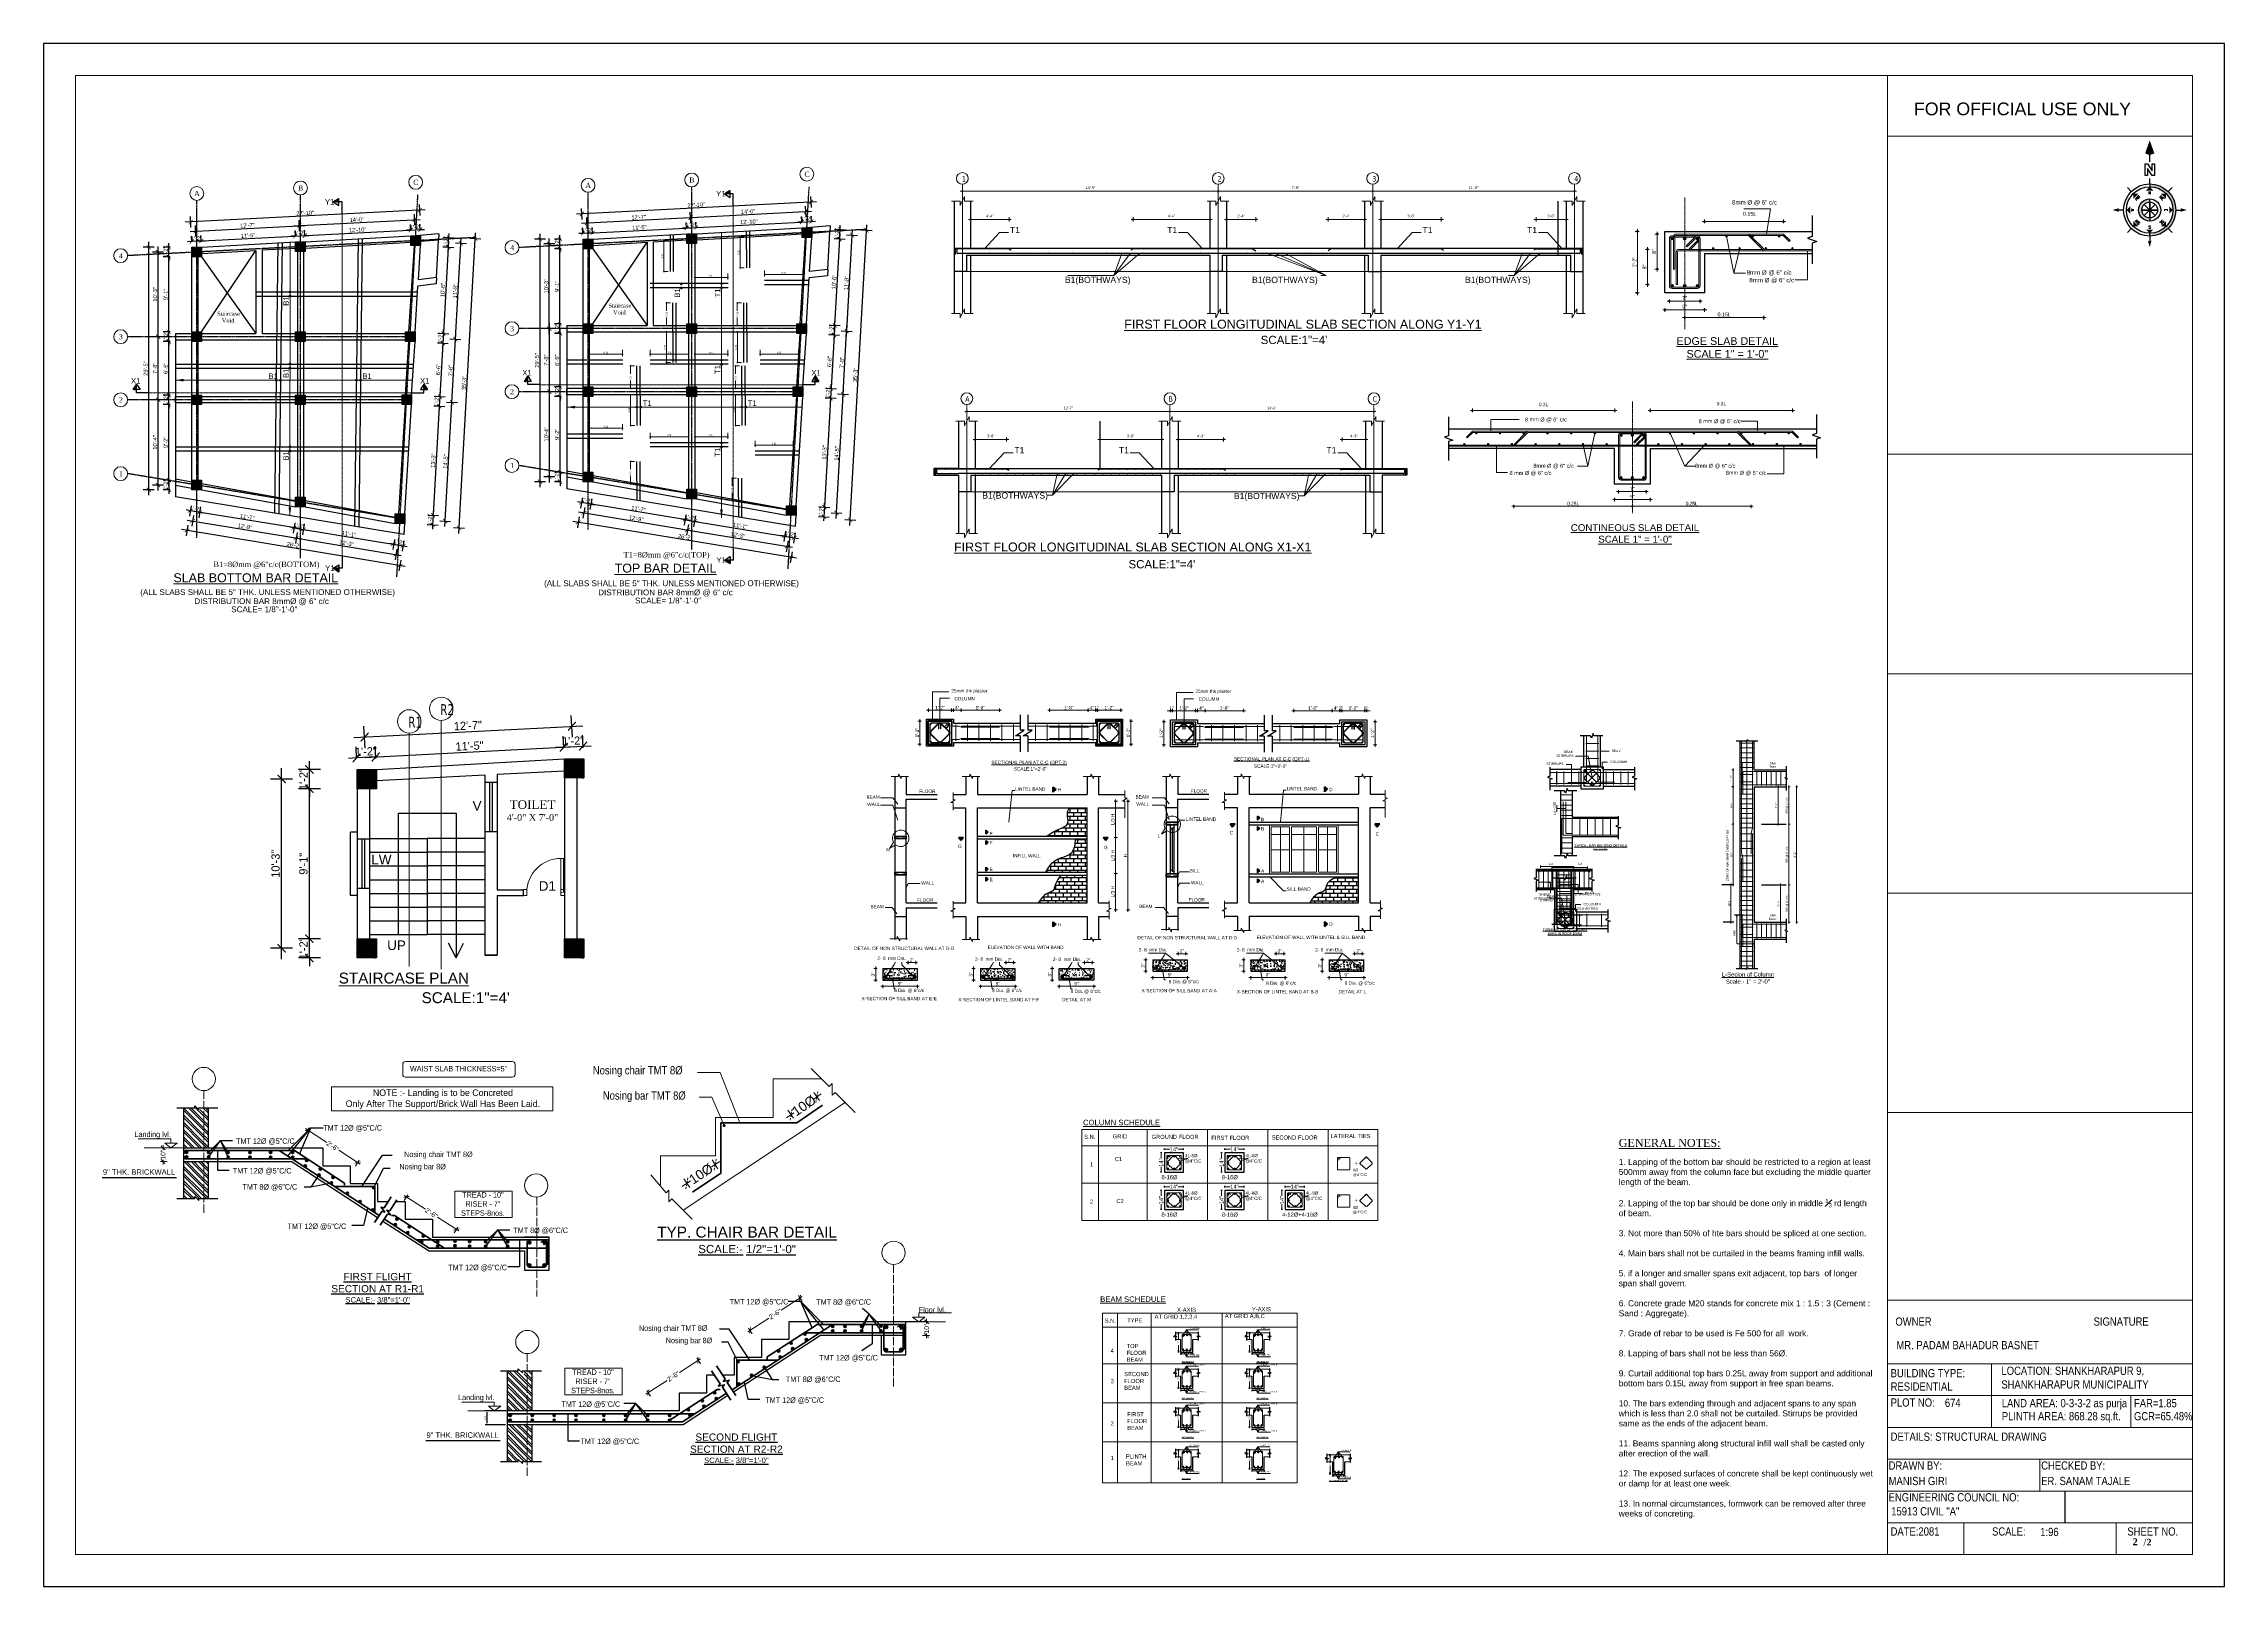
# Model space of a CAD drawing. Header units: inches. Extents: x -412 to 2766, y -9590 to -2111.
# Drawn here: x -412 to 2766, y -9590 to -7342 of the extents above; entities that cross this region are included whole.
import ezdxf
from ezdxf.enums import TextEntityAlignment as Align

# ---------------------------------------------------------------- set-up
doc = ezdxf.new("R2010")
doc.units = ezdxf.units.IN
doc.header["$LTSCALE"] = 0.5
doc.header["$MEASUREMENT"] = 0
doc.header["$PDMODE"] = 66
for name, pattern in [('ACAD_ISO02W100', [15, 12, -3]), ('ACAD_ISO03W100', [30, 12, -18]), ('ACAD_ISO04W100', [30, 24, -3, 0, -3]), ('CENTER2', [1.125, 0.75, -0.125, 0.125, -0.125]), ('DASHED', [0.75, 0.5, -0.25]), ('DASHED2', [0.375, 0.25, -0.125]), ('HIDDENX2', [0.75, 0.5, -0.25]), ('PHANTOM2', [1.25, 0.625, -0.125, 0.125, -0.125, 0.125, -0.125])]:
    doc.linetypes.add(name, pattern=pattern)
for name, color, linetype, lineweight in [('#BEAM', 2, 'Continuous', 20), ('#CENTERLINE', 252, 'ACAD_ISO04W100', 9), ('#DIMENSION', 5, 'ACAD_ISO04W100', 9), ('#HATCH', 8, 'Continuous', 13), ('#REBAR', 4, 'Continuous', 35), ('#TEXT', 3, 'Continuous', 15), ('05 DOT', 50, 'Continuous', 5), ('09 CONTINUITY', 7, 'Continuous', 9), ('09 DIMENSION', 50, 'Continuous', 9), ('1', 7, 'Continuous', 25), ('13 DIMENSION GRID', 50, 'Continuous', 13), ('15 CENTER', 113, 'CENTER2', 15), ('15 EXT BAR DIMENSION', 130, 'Continuous', 15), ('15 TEXT', 7, 'Continuous', 15), ('18 GRID TEXT', 50, 'Continuous', 18), ('20 BEAM SECTION ARROW', 7, 'ACAD_ISO02W100', 20), ('25 BEAM PLAN', 90, 'DASHED', 25), ('25 BOT BAR', 12, 'Continuous', 25), ('25 TOP BAR', 3, 'Continuous', 25), ('30 COLUMN', 1, 'Continuous', 30), ('30 MAIN BAR', 12, 'Continuous', 30), ('aa_dim', 5, 'Continuous', 9), ('BAR', 5, 'Continuous', 40), ('CENTERLINE', 1, 'CENTER2', 5), ('COLUMN', 8, 'Continuous', 50), ('DIM', 180, 'Continuous', 5), ('Dimension line', 150, 'Continuous', 18), ('DOOR & WIN', 1, 'Continuous', 25), ('ELE1', 3, 'Continuous', 9), ('hatch', 9, 'Continuous', 0), ('Hatch Pcc', 132, 'Continuous', 15), ('HIDDEN LINE', 80, 'ACAD_ISO03W100', 9), ('landscape', 82, 'Continuous', 9), ('LIGHT', 255, 'Continuous', 5), ('Line 3', 250, 'Continuous', 18), ('Profile ele', 4, 'Continuous', 25), ('rebar', 140, 'Continuous', 13), ('REINFORCEMENT', 2, 'Continuous', 40), ('Reinforcement 2', 244, 'Continuous', 30), ('REN', 242, 'Continuous', 30), ('RINF', 4, 'Continuous', 25), ('SLAB', 1, 'Continuous', 50), ('st_reinforcement', 22, 'Continuous', 30), ('st_text', 163, 'Continuous', 18), ('STIRRUPS', 14, 'Continuous', 18), ('TEXT', 220, 'Continuous', 9), ('Text 0.200', 122, 'Continuous', 20), ('Text 1', 251, 'Continuous', 20), ('Toilet', 7, 'Continuous', 25), ('wall', 20, 'Continuous', 40), ('win', 12, 'Continuous', 13), ('window', 6, 'Continuous', 13)]:
    doc.layers.add(name, color=color, linetype=linetype, lineweight=lineweight)
for name, color, linetype in [('A-Wall', 7, 'Continuous'), ('Beam', 1, 'Continuous'), ('border', 241, 'Continuous'), ('Boundries', 240, 'Continuous'), ('break line', 142, 'Continuous'), ('concrete', 173, 'Continuous'), ('earth hatch', 30, 'Continuous'), ('EWALL-MD', 251, 'Continuous'), ('OUTLINE', 116, 'Continuous'), ('st_title', 3, 'Continuous')]:
    doc.layers.add(name, color=color, linetype=linetype)
doc.styles.add('1-12', font='arial.ttf', dxfattribs={"height": 1})
doc.styles.add('1-96', font='arial.ttf', dxfattribs={"height": 7})
doc.styles.add('ARCHITECTURE', font='stylu.ttf')
doc.styles.add('arial', font='arial.ttf')
doc.styles.add('DIM', font='tahoma.ttf')
doc.styles.add('NL100', font='romans.shx', dxfattribs={"height": 200})
doc.styles.add('ordinary', font='ARIALN.TTF')
doc.styles.add('ramon', font='arial.ttf')
doc.styles.add('Romans', font='romans.shx')
doc.styles.get("Standard").update_dxf_attribs({"font": 'arial.ttf'})
doc.styles.add('TEX8', font='cour.ttf', dxfattribs={"width": 0.75})
doc.dimstyles.new('#1_4', dxfattribs={"dimtxt": 7, "dimasz": 6, "dimexe": 4, "dimexo": 4, "dimgap": 1, "dimtad": 0, "dimdec": 0, "dimlfac": 0.5, "dimzin": 0, "dimdsep": 46, "dimlunit": 4, "dimtxsty": 'Standard', "dimblk": 'OBLIQUE', "dimcen": 6, "dimdle": 4, "dimclrd": 5, "dimclre": 5, "dimclrt": 7, "dimadec": 0, "dimazin": 0, "dimtfac": 1, "dimtdec": 0, "dimtix": 1, "dimtofl": 0, "dimtmove": 1, "dimatfit": 0, "dimfxl": 6, "dimfxlon": 1, "dimtolj": 1, "dimtzin": 0, "dimlwd": 9, "dimlwe": 9, "dimarcsym": 0})
doc.dimstyles.new('1-96', dxfattribs={"dimtxt": 7, "dimasz": 7, "dimexe": 4, "dimexo": 1, "dimgap": 2, "dimtad": 1, "dimdec": 0, "dimzin": 0, "dimdsep": 46, "dimlunit": 4, "dimtxsty": '1-96', "dimblk": 'DOTSMALL', "dimcen": 3, "dimdle": 4, "dimclrd": 256, "dimclre": 256, "dimclrt": 6, "dimadec": 0, "dimazin": 0, "dimtfac": 1, "dimtdec": 0, "dimtix": 1, "dimtofl": 0, "dimtmove": 1, "dimatfit": 3, "dimfxl": 3, "dimfxlon": 1, "dimtolj": 1, "dimtzin": 0, "dimlwd": -1, "dimlwe": -1, "dimarcsym": 0})
doc.dimstyles.new('4 times', dxfattribs={"dimtxt": 7, "dimasz": 7, "dimexe": 4, "dimexo": 1, "dimgap": 2, "dimtad": 1, "dimdec": 0, "dimlfac": 0.25, "dimzin": 0, "dimdsep": 46, "dimlunit": 4, "dimtxsty": '1-96', "dimblk": 'DOTSMALL', "dimcen": 3, "dimdle": 4, "dimclrd": 256, "dimclre": 256, "dimclrt": 6, "dimadec": 0, "dimazin": 0, "dimtfac": 1, "dimtdec": 0, "dimtix": 1, "dimtofl": 0, "dimtmove": 1, "dimatfit": 3, "dimfxl": 3, "dimfxlon": 1, "dimtolj": 1, "dimtzin": 0, "dimlwd": -1, "dimlwe": -1, "dimarcsym": 0})
doc.dimstyles.new('8 SCALE', dxfattribs={"dimscale": 0, "dimtxt": 6, "dimasz": 6, "dimexe": 8, "dimexo": 8, "dimgap": 1.25, "dimtad": 1, "dimdec": 0, "dimzin": 3, "dimdsep": 46, "dimlunit": 4, "dimtxsty": 'ARCHITECTURE', "dimblk": 'ARCHTICK', "dimcen": 8, "dimdle": 8, "dimclrd": 5, "dimclre": 5, "dimclrt": 7, "dimadec": 0, "dimazin": 0, "dimtfac": 0.75, "dimtdec": 0, "dimtix": 1, "dimtmove": 2, "dimatfit": 3, "dimldrblk": 'ARCHTICK', "dimfxl": 8, "dimfxlon": 1, "dimtolj": 1, "dimtzin": 0, "dimlwd": -1, "dimlwe": -1, "dimarcsym": 0})
doc.dimstyles.new('8 times', dxfattribs={"dimtxt": 7, "dimasz": 7, "dimexe": 4, "dimexo": 1, "dimgap": 2, "dimtad": 1, "dimdec": 0, "dimlfac": 0.125, "dimzin": 0, "dimdsep": 46, "dimlunit": 4, "dimtxsty": '1-96', "dimblk": 'DOTSMALL', "dimcen": 3, "dimdle": 4, "dimclrd": 256, "dimclre": 256, "dimclrt": 6, "dimadec": 0, "dimazin": 0, "dimtfac": 1, "dimtdec": 0, "dimtix": 1, "dimtofl": 0, "dimtmove": 1, "dimatfit": 3, "dimfxl": 3, "dimfxlon": 1, "dimtolj": 1, "dimtzin": 0, "dimlwd": -1, "dimlwe": -1, "dimarcsym": 0})
doc.dimstyles.new('96', dxfattribs={"dimscale": 8, "dimtxt": 1.2, "dimasz": 0.5, "dimexe": 0.5, "dimexo": 0.5, "dimgap": 0.5, "dimtad": 1, "dimdec": 0, "dimzin": 11, "dimdsep": 46, "dimlunit": 4, "dimtxsty": 'ordinary', "dimblk": 'OBLIQUE', "dimcen": 0.09, "dimclrt": 7, "dimadec": 1, "dimazin": 0, "dimtfac": 1, "dimtdec": 0, "dimtix": 1, "dimtmove": 2, "dimatfit": 3, "dimldrblk": 'leader', "dimfxl": 0.5, "dimfxlon": 1, "dimtolj": 1, "dimtzin": 0, "dimarcsym": 0})
doc.dimstyles.new('Copy of Standard1', dxfattribs={"dimscale": 24, "dimtxt": 0.083333, "dimasz": 0.125, "dimexe": 0.046875, "dimexo": 0.078125, "dimgap": 0.046875, "dimtad": 1, "dimdec": 0, "dimzin": 3, "dimdsep": 46, "dimlunit": 4, "dimtxsty": 'arial', "dimcen": 0.09, "dimdle": 0.046875, "dimclrd": 5, "dimclre": 5, "dimclrt": 7, "dimaunit": 1, "dimadec": 0, "dimazin": 0, "dimtfac": 1, "dimtdec": 0, "dimtofl": 0, "dimtmove": 0, "dimatfit": 3, "dimfxl": 1, "dimtolj": 1, "dimtzin": 0, "dimlwd": -1, "dimlwe": -1, "dimarcsym": 0})
doc.dimstyles.new('D-1', dxfattribs={"dimtxt": 1.25, "dimasz": 1, "dimexe": 1, "dimexo": 1, "dimgap": 0.5, "dimtad": 1, "dimdec": 1, "dimzin": 3, "dimdsep": 46, "dimlunit": 4, "dimtxsty": 'Romans', "dimblk": 'ARCHTICK', "dimcen": 0.09, "dimdle": 1, "dimclrd": 256, "dimclre": 256, "dimclrt": 256, "dimadec": 0, "dimazin": 0, "dimtfac": 1, "dimtdec": 1, "dimtix": 1, "dimtmove": 1, "dimatfit": 3, "dimldrblk": 'Lea', "dimfxl": 6, "dimfxlon": 1, "dimtolj": 1, "dimtzin": 0, "dimarcsym": 0})
doc.dimstyles.new('D-2', dxfattribs={"dimtxt": 3, "dimasz": 2, "dimexe": 2, "dimexo": 2, "dimgap": 1, "dimtad": 1, "dimdec": 0, "dimzin": 3, "dimdsep": 46, "dimlunit": 4, "dimtxsty": 'Romans', "dimcen": 0.09, "dimclrd": 256, "dimclre": 256, "dimclrt": 256, "dimadec": 0, "dimazin": 0, "dimtfac": 1, "dimtdec": 0, "dimtix": 1, "dimtmove": 1, "dimatfit": 3, "dimfxl": 1, "dimtolj": 1, "dimtzin": 0, "dimarcsym": 0})
doc.dimstyles.new('Dim 2', dxfattribs={"dimtxt": 4, "dimasz": 3, "dimexe": 2, "dimexo": 2, "dimgap": 0.09, "dimtad": 0, "dimdec": 0, "dimzin": 0, "dimdsep": 46, "dimlunit": 3, "dimtxsty": 'Standard', "dimcen": 0.09, "dimclrd": 256, "dimclre": 256, "dimclrt": 3, "dimadec": 0, "dimazin": 0, "dimtfac": 1, "dimtdec": 0, "dimtofl": 0, "dimtmove": 0, "dimatfit": 3, "dimfxl": 2, "dimfxlon": 1, "dimtolj": 1, "dimtzin": 0, "dimlwd": 5, "dimarcsym": 0})
doc.dimstyles.new('Extra Dim 2 small', dxfattribs={"dimtxt": 1, "dimasz": 1, "dimexe": 0.5, "dimexo": 0.5, "dimgap": 0.09, "dimtad": 0, "dimdec": 0, "dimzin": 0, "dimdsep": 46, "dimlunit": 3, "dimtxsty": 'Standard', "dimblk": 'OPEN30', "dimcen": 0.09, "dimclrd": 256, "dimclre": 256, "dimclrt": 3, "dimadec": 0, "dimazin": 0, "dimtfac": 1, "dimtdec": 0, "dimtofl": 0, "dimtmove": 2, "dimatfit": 3, "dimldrblk": 'OPEN30', "dimfxl": 0.5, "dimfxlon": 1, "dimtolj": 1, "dimtzin": 0, "dimlwd": 5, "dimarcsym": 0})
doc.dimstyles.new('SUREN 2', dxfattribs={"dimtxt": 1.5, "dimasz": 0.75, "dimexe": 1.5, "dimexo": 0.5, "dimgap": 1, "dimtad": 1, "dimdec": 1, "dimzin": 3, "dimdsep": 46, "dimlunit": 4, "dimtxsty": 'TEX8', "dimblk": 'ARCHTICK', "dimcen": 1.5, "dimdle": 1.5, "dimclrd": 1, "dimclre": 5, "dimclrt": 256, "dimadec": 3, "dimazin": 0, "dimtfac": 0.75, "dimtdec": 1, "dimtmove": 2, "dimatfit": 3, "dimfxl": 9, "dimfrac": 1, "dimtolj": 1, "dimtzin": 0, "dimlwd": 5, "dimlwe": 5, "dimarcsym": 0})
doc.dimstyles.new('SUREN 4', dxfattribs={"dimtxt": 4, "dimasz": 3, "dimexe": 3, "dimexo": 0, "dimgap": 3, "dimtad": 1, "dimdec": 0, "dimzin": 3, "dimdsep": 46, "dimlunit": 4, "dimtxsty": 'ordinary', "dimblk": 'ARCHTICK', "dimcen": 8, "dimdle": 3, "dimclrd": 1, "dimclre": 5, "dimclrt": 256, "dimadec": 3, "dimazin": 0, "dimtfac": 1, "dimtdec": 0, "dimtmove": 1, "dimatfit": 3, "dimfxl": 3, "dimfxlon": 1, "dimfrac": 1, "dimtolj": 1, "dimtzin": 0, "dimlwd": 5, "dimlwe": 5, "dimarcsym": 0})
doc.dimstyles.new('TOILET DETAIL', dxfattribs={"dimscale": 0, "dimtxt": 2.5, "dimasz": 2.5, "dimexe": 6, "dimexo": 6, "dimgap": 1, "dimtad": 1, "dimdec": 0, "dimzin": 0, "dimdsep": 46, "dimlunit": 4, "dimtxsty": 'ARCHITECTURE', "dimblk": 'DOT', "dimcen": 0, "dimclrd": 1, "dimclre": 5, "dimclrt": 7, "dimadec": 3, "dimazin": 0, "dimtfac": 1, "dimtdec": 0, "dimtofl": 0, "dimtmove": 0, "dimatfit": 3, "dimldrblk": 'DOT', "dimfxl": 6, "dimfxlon": 1, "dimtolj": 1, "dimtzin": 0, "dimlwd": 18, "dimlwe": 18, "dimarcsym": 0})
pattern_1 = [(320, (-14179.545, 4152.689), (-1.255043, -14.345204), [1.5, -16.5]), (265, (-14179.545, 4152.689), (15.043843, 2.775027), [1.2, -13.2]), (10.4514, (-14179.65, 4151.493), (13.788791, -11.570188), [1.274804, -14.022842]), (316.1842, (-14175.545, 4152.689), (-3.31038, -21.34482), [2.25, -24.75]), (6.6356, (-14175.82, 4150.91), (19.482357, -18.693254), [1.912206, -21.03426]), (261.1842, (-14175.545, 4152.689), (19.482372, -18.69324), [1.8, -19.8]), (291, (-14176.545, 4150.689), (-8.052378, -11.938141), [1.5, -16.5]), (236, (-14176.545, 4150.689), (14.503001, -4.866307), [1.2, -13.2]), (341.4514, (-14177.216, 4149.694), (6.45061, -16.804453), [1.274804, -14.022842]), (307.5, (-14179.545, 4152.6887), (6.657877, -0.2431971), [0, -13.04, 0, -13.4, 0, -13.25]), (277.5, (-14179.545, 4152.689), (7.8882342, -5.2613907), [0, -7.64, 0, -12.74, 0, -5.05]), (237.5, (-14179.545, 4157.149), (-0.4510974, -10.6764487), [0, -5, 0, -15.6, 0, -20.7]), (227.5, (-14179.545, 4159.149), (2.0020996, -11.6637234), [0, -6.5, 0, -10.36, 0, -14.7])]
pattern_2 = [(0, (-14666.906, 4859.795), (0, 8), []), (90, (-14666.906, 4859.795), (-8, 8), [8, -8])]
pattern_3 = [(320, (-14741.764, 4907.339), (-1.255043, -14.345204), [1.5, -16.5]), (265, (-14741.764, 4907.339), (15.043843, 2.775027), [1.2, -13.2]), (10.4514, (-14741.869, 4906.143), (13.788791, -11.570188), [1.274804, -14.022842]), (316.1842, (-14737.764, 4907.339), (-3.31038, -21.34482), [2.25, -24.75]), (6.6356, (-14738.04, 4905.56), (19.482357, -18.693254), [1.912206, -21.03426]), (261.1842, (-14737.764, 4907.339), (19.482372, -18.69324), [1.8, -19.8]), (291, (-14738.764, 4905.339), (-8.052378, -11.938141), [1.5, -16.5]), (236, (-14738.764, 4905.339), (14.503001, -4.866307), [1.2, -13.2]), (341.4514, (-14739.435, 4904.344), (6.45061, -16.804453), [1.274804, -14.022842]), (307.5, (-14741.7643, 4907.339), (6.657877, -0.2431971), [0, -13.04, 0, -13.4, 0, -13.25]), (277.5, (-14741.764, 4907.339), (7.8882342, -5.2613907), [0, -7.64, 0, -12.74, 0, -5.05]), (237.5, (-14741.764, 4911.799), (-0.4510974, -10.6764487), [0, -5, 0, -15.6, 0, -20.7]), (227.5, (-14741.764, 4913.799), (2.0020996, -11.6637234), [0, -6.5, 0, -10.36, 0, -14.7])]
pattern_4 = [(315, (62886.549, -57710.6296), (5.303301, 5.303301), []), (315, (62886.549, -57714.165), (5.303301, 5.303301), [])]
pattern_5 = [(315, (20885.133, -56729.79), (5.3033009, 5.3033009), []), (315, (20885.133, -56733.326), (5.3033009, 5.3033009), [])]
pattern_6 = [(45, (-8364.57726, -10212.60728), (-0.0883883476, 0.0883883476), [])]

# ---------------------------------------------------------------- blocks, each defined once
blk = doc.blocks.new('_DOTSMALL')
at = {"color": 0, "linetype": 'ByBlock', "const_width": 0.5}
blk.add_lwpolyline([(-0.0625, 0, 1), (0.0625, 0, 1)], format="xyb", close=True, dxfattribs=at)
blk = doc.blocks.new('YJTJ')
at = {"layer": 'border'}
for p, q in [((41505.8, -7233), (41505.8, -7423.1)), ((41539.4, -7233), (41539.4, -7310.3)), ((41539.4, -7310.3), (41674.2, -7310.3)), ((41539.4, -7366.3), (41539.4, -7423.1)), ((41539.4, -7366.3), (41674.2, -7366.3))]:
    blk.add_line(p, q, dxfattribs=at)
at = {"layer": 'break line', "linetype": 'Continuous'}
for points in [[(41553.5, -7233), (41527.6, -7233), (41525.1, -7226.2), (41520.1, -7239.8), (41517.6, -7233), (41487.2, -7233)], [(41674.2, -7307.4), (41674.2, -7333.4), (41667.4, -7335.9), (41681.1, -7340.8), (41674.2, -7343.3), (41674.2, -7373.7)], [(41553.5, -7423.1), (41527.6, -7423.1), (41525.1, -7416.3), (41520.1, -7430), (41517.6, -7423.1), (41487.2, -7423.1)]]:
    blk.add_lwpolyline(points, dxfattribs=at)
at = {"layer": 'DIM'}
for p, q in [((41495.1, -7275.2), (41495.1, -7294.1)), ((41520.9, -7284.7), (41495.1, -7284.7))]:
    blk.add_line(p, q, dxfattribs=at)
blk.add_lwpolyline([(41539.4, -7357.5), (41524.6, -7357.5, -0.414214), (41520.9, -7353.8), (41520.9, -7265.5)], format="xyb", dxfattribs=at)
for points in [[(41515.3, -7283.8), (41520.9, -7284.7), (41515.3, -7285.7)], [(41520, -7271.2), (41520.9, -7265.5), (41521.9, -7271.1)], [(41531.6, -7356.2), (41539.4, -7357.5), (41531.6, -7358.8)]]:
    blk.add_solid(points, dxfattribs=at)
at = {"layer": 'rebar'}
for p, q in [((41513.3, -7265.5), (41513.3, -7361.7)), ((41509.6, -7315), (41509.6, -7414.9)), ((41510.5, -7314.1), (41674.2, -7314.1)), ((41514.2, -7362.6), (41674.2, -7362.6))]:
    blk.add_line(p, q, dxfattribs=at)
for centre, start, end in [((41510.5, -7315), 90, 180), ((41514.2, -7361.7), 180, 270)]:
    blk.add_arc(centre, 0.933, start, end, dxfattribs=at)
at = {"layer": 'STIRRUPS'}
for p, q in [((41539.4, -7245.1), (41505.8, -7245.1)), ((41539.4, -7260.1), (41505.8, -7260.1)), ((41539.4, -7275), (41505.8, -7275)), ((41539.4, -7289.9), (41505.8, -7289.9)), ((41539.4, -7304.9), (41505.8, -7304.9)), ((41539.4, -7370.2), (41505.8, -7370.2)), ((41539.4, -7314.1), (41539.4, -7362.6)), ((41561.8, -7314.1), (41561.8, -7362.6)), ((41584.2, -7314.1), (41584.2, -7362.6)), ((41606.6, -7314.1), (41606.6, -7362.6)), ((41629, -7314.1), (41629, -7362.6)), ((41651.4, -7314.1), (41651.4, -7362.6)), ((41539.4, -7385.1), (41505.8, -7385.1)), ((41539.4, -7400), (41505.8, -7400)), ((41539.4, -7415), (41505.8, -7415))]:
    blk.add_line(p, q, dxfattribs=at)
at = {"layer": 'TEXT', "insert": (41484.8, -7303.5), "char_height": 7, "attachment_point": 1, "rotation": 90, "style": '1-96'}
blk.add_mtext('Ld +10%%c', dxfattribs=at)
at = {"layer": 'TEXT', "ltscale": 0.5, "insert": (41622.5, -7389), "char_height": 7, "attachment_point": 2, "style": '1-96'}
blk.add_mtext('{\\LTYPICAL BAR BENDING DETAILS\\P\\H0.5714x;NOT TO SCALE}', dxfattribs=at)
blk = doc.blocks.new('*D945')
at = {"layer": 'Defpoints', "color": 0, "transparency": 16777216}
for p in [(112.1, 655.9), (112.1, 207.9), (259.7, 207.9)]:
    blk.add_point(p, dxfattribs=at)
at = {"layer": 'DIM', "transparency": 16777216}
for p, q in [((256.7, 655.9), (263.7, 655.9)), ((259.7, 659.9), (259.7, 203.9)), ((256.7, 207.9), (263.7, 207.9))]:
    blk.add_line(p, q, dxfattribs=at)
at = {"layer": 'DIM', "transparency": 16777216, "xscale": 7, "yscale": 7, "zscale": 7}
for p, rotation in [((259.7, 655.9), 90), ((259.7, 207.9), 270)]:
    blk.add_blockref('_DOTSMALL', p, dxfattribs=dict(at, rotation=rotation))
at = {"layer": 'DIM', "color": 6, "transparency": 16777216, "insert": (254.1, 431.9), "char_height": 7, "attachment_point": 5, "rotation": 90, "style": '1-96'}
blk.add_mtext('\\A1;8\'-2"', dxfattribs=at)
blk = doc.blocks.new('*D946')
at = {"layer": 'Defpoints', "color": 0, "transparency": 16777216}
for p in [(119.9, 655.9), (119.9, 531.9), (234.4, 531.9)]:
    blk.add_point(p, dxfattribs=at)
at = {"layer": 'DIM', "transparency": 16777216}
for p, q in [((231.4, 655.9), (238.4, 655.9)), ((234.4, 659.9), (234.4, 527.9)), ((231.4, 531.9), (238.4, 531.9))]:
    blk.add_line(p, q, dxfattribs=at)
at = {"layer": 'DIM', "transparency": 16777216, "xscale": 7, "yscale": 7, "zscale": 7}
for p, rotation in [((234.4, 655.9), 90), ((234.4, 531.9), 270)]:
    blk.add_blockref('_DOTSMALL', p, dxfattribs=dict(at, rotation=rotation))
at = {"layer": 'DIM', "color": 6, "transparency": 16777216, "insert": (227.8, 593.9), "char_height": 7, "attachment_point": 5, "rotation": 90, "style": '1-96'}
blk.add_mtext('\\A1;8%%C @ 4" c/c', dxfattribs=at)
blk = doc.blocks.new('*D947')
at = {"layer": 'Defpoints', "color": 0, "transparency": 16777216}
for p in [(119.9, 531.9), (119.9, 331.9), (234.4, 331.9)]:
    blk.add_point(p, dxfattribs=at)
at = {"layer": 'DIM', "transparency": 16777216}
for p, q in [((231.4, 531.9), (238.4, 531.9)), ((234.4, 535.9), (234.4, 327.9)), ((231.4, 331.9), (238.4, 331.9))]:
    blk.add_line(p, q, dxfattribs=at)
at = {"layer": 'DIM', "transparency": 16777216, "xscale": 7, "yscale": 7, "zscale": 7}
for p, rotation in [((234.4, 531.9), 90), ((234.4, 331.9), 270)]:
    blk.add_blockref('_DOTSMALL', p, dxfattribs=dict(at, rotation=rotation))
at = {"layer": 'DIM', "color": 6, "transparency": 16777216, "insert": (227.8, 431.9), "char_height": 7, "attachment_point": 5, "rotation": 90, "style": '1-96'}
blk.add_mtext('\\A1;8%%C @ 6" c/c', dxfattribs=at)
blk = doc.blocks.new('*D948')
at = {"layer": 'Defpoints', "color": 0, "transparency": 16777216}
for p in [(119.9, 331.9), (119.9, 207.9), (234.4, 207.9)]:
    blk.add_point(p, dxfattribs=at)
at = {"layer": 'DIM', "transparency": 16777216}
for p, q in [((231.4, 331.9), (238.4, 331.9)), ((234.4, 335.9), (234.4, 203.9)), ((231.4, 207.9), (238.4, 207.9))]:
    blk.add_line(p, q, dxfattribs=at)
at = {"layer": 'DIM', "transparency": 16777216, "xscale": 7, "yscale": 7, "zscale": 7}
for p, rotation in [((234.4, 331.9), 90), ((234.4, 207.9), 270)]:
    blk.add_blockref('_DOTSMALL', p, dxfattribs=dict(at, rotation=rotation))
at = {"layer": 'DIM', "color": 6, "transparency": 16777216, "insert": (227.8, 269.9), "char_height": 7, "attachment_point": 5, "rotation": 90, "style": '1-96'}
blk.add_mtext('\\A1;8%%C @ 4" c/c', dxfattribs=at)
blk = doc.blocks.new('*D949')
at = {"layer": 'Defpoints', "color": 0, "transparency": 16777216}
for p in [(119.9, 655.9), (119.9, 531.9), (198.6, 531.9)]:
    blk.add_point(p, dxfattribs=at)
at = {"layer": 'DIM', "transparency": 16777216}
for p, q in [((195.6, 655.9), (202.6, 655.9)), ((198.6, 659.9), (198.6, 527.9)), ((195.6, 531.9), (202.6, 531.9))]:
    blk.add_line(p, q, dxfattribs=at)
at = {"layer": 'DIM', "transparency": 16777216, "xscale": 7, "yscale": 7, "zscale": 7}
for p, rotation in [((198.6, 655.9), 90), ((198.6, 531.9), 270)]:
    blk.add_blockref('_DOTSMALL', p, dxfattribs=dict(at, rotation=rotation))
at = {"layer": 'DIM', "color": 6, "transparency": 16777216, "insert": (193.1, 593.9), "char_height": 7, "attachment_point": 5, "rotation": 90, "style": '1-96'}
blk.add_mtext('\\A1;2\'-1"', dxfattribs=at)
blk = doc.blocks.new('*D950')
at = {"layer": 'Defpoints', "color": 0, "transparency": 16777216}
for p in [(119.9, 331.9), (206.2, 331.9), (119.9, 207.9)]:
    blk.add_point(p, dxfattribs=at)
at = {"layer": 'DIM', "transparency": 16777216}
for p, q in [((203.2, 331.9), (210.2, 331.9)), ((206.2, 203.9), (206.2, 335.9)), ((203.2, 207.9), (210.2, 207.9))]:
    blk.add_line(p, q, dxfattribs=at)
at = {"layer": 'DIM', "transparency": 16777216, "xscale": 7, "yscale": 7, "zscale": 7}
for p, rotation in [((206.2, 331.9), 90), ((206.2, 207.9), 270)]:
    blk.add_blockref('_DOTSMALL', p, dxfattribs=dict(at, rotation=rotation))
at = {"layer": 'DIM', "color": 6, "transparency": 16777216, "insert": (200.7, 269.9), "char_height": 7, "attachment_point": 5, "rotation": 90, "style": '1-96'}
blk.add_mtext('\\A1;2\'-1"', dxfattribs=at)
blk = doc.blocks.new('*D932')
at = {"layer": 'Defpoints', "color": 0, "transparency": 16777216}
for p in [(21553.5, 7057), (21531.4, 6933), (21553.5, 6933)]:
    blk.add_point(p, dxfattribs=at)
at = {"layer": 'DIM', "transparency": 16777216}
for p, q in [((21534.4, 7057), (21527.4, 7057)), ((21531.4, 7061), (21531.4, 6929)), ((21534.4, 6933), (21527.4, 6933))]:
    blk.add_line(p, q, dxfattribs=at)
at = {"layer": 'DIM', "transparency": 16777216, "xscale": 7, "yscale": 7, "zscale": 7}
for p, rotation in [((21531.4, 7057), 90), ((21531.4, 6933), 270)]:
    blk.add_blockref('_DOTSMALL', p, dxfattribs=dict(at, rotation=rotation))
at = {"layer": 'DIM', "color": 6, "transparency": 16777216, "insert": (21525.8, 6995), "char_height": 7, "attachment_point": 5, "rotation": 90, "style": '1-96'}
blk.add_mtext('\\A1;H/4', dxfattribs=at)
blk = doc.blocks.new('*D933')
at = {"layer": 'Defpoints', "color": 0, "transparency": 16777216}
for p in [(21546.4, 6733), (21524.3, 6609), (21553.5, 6609)]:
    blk.add_point(p, dxfattribs=at)
at = {"layer": 'DIM', "transparency": 16777216}
for p, q in [((21527.3, 6733), (21520.3, 6733)), ((21524.3, 6737), (21524.3, 6605)), ((21527.3, 6609), (21520.3, 6609))]:
    blk.add_line(p, q, dxfattribs=at)
at = {"layer": 'DIM', "transparency": 16777216, "xscale": 7, "yscale": 7, "zscale": 7}
for p, rotation in [((21524.3, 6733), 90), ((21524.3, 6609), 270)]:
    blk.add_blockref('_DOTSMALL', p, dxfattribs=dict(at, rotation=rotation))
at = {"layer": 'DIM', "color": 6, "transparency": 16777216, "insert": (21518.7, 6671), "char_height": 7, "attachment_point": 5, "rotation": 90, "style": '1-96'}
blk.add_mtext('\\A1;H/4', dxfattribs=at)
blk = doc.blocks.new('*D952')
at = {"layer": 'Defpoints', "color": 0, "transparency": 16777216}
for p in [(49.8, 531.9), (59.9, 531.9), (59.9, 331.9)]:
    blk.add_point(p, dxfattribs=at)
at = {"layer": 'DIM', "transparency": 16777216}
for p, q in [((52.8, 531.9), (45.8, 531.9)), ((49.8, 327.9), (49.8, 535.9)), ((52.8, 331.9), (45.8, 331.9))]:
    blk.add_line(p, q, dxfattribs=at)
at = {"layer": 'DIM', "transparency": 16777216, "xscale": 7, "yscale": 7, "zscale": 7}
for p, rotation in [((49.8, 531.9), 90), ((49.8, 331.9), 270)]:
    blk.add_blockref('_DOTSMALL', p, dxfattribs=dict(at, rotation=rotation))
at = {"layer": 'DIM', "color": 6, "transparency": 16777216, "insert": (44.2, 431.9), "char_height": 7, "attachment_point": 5, "rotation": 90, "style": '1-96'}
blk.add_mtext('\\A1;H/2', dxfattribs=at)
blk = doc.blocks.new('*D951')
at = {"layer": 'Defpoints', "color": 0, "transparency": 16777216}
for p in [(49.8, 711.9), (71.9, 711.9), (71.9, 655.9)]:
    blk.add_point(p, dxfattribs=at)
at = {"layer": 'DIM', "transparency": 16777216}
for p, q in [((52.8, 711.9), (45.8, 711.9)), ((52.8, 655.9), (45.8, 655.9)), ((49.8, 651.9), (49.8, 715.9))]:
    blk.add_line(p, q, dxfattribs=at)
at = {"layer": 'DIM', "transparency": 16777216, "xscale": 7, "yscale": 7, "zscale": 7}
for p, rotation in [((49.8, 711.9), 90), ((49.8, 655.9), 270)]:
    blk.add_blockref('_DOTSMALL', p, dxfattribs=dict(at, rotation=rotation))
at = {"layer": 'DIM', "color": 6, "transparency": 16777216, "insert": (44.3, 683.9), "char_height": 7, "attachment_point": 5, "rotation": 90, "style": '1-96'}
blk.add_mtext('\\A1;1\'-2"', dxfattribs=at)
blk = doc.blocks.new('TRI')
at = {"layer": 'break line'}
blk.add_hatch(color=256, dxfattribs=at).paths.add_polyline_path([(34, 0), (16, 19), (0, 0)])
at = {"layer": 'break line', "linetype": 'DASHED2'}
blk.add_line((0, 0), (34, 0), dxfattribs=at)
at = {"layer": 'break line'}
for points in [[(16, 19), (0, 0)], [(16, 19), (34, 0)]]:
    blk.add_lwpolyline(points, dxfattribs=at)
blk = doc.blocks.new('*D1021')
at = {"layer": 'Defpoints', "color": 0, "transparency": 16777216}
for p in [(625.7, 65.9), (697.7, 65.9), (697.7, 52.9)]:
    blk.add_point(p, dxfattribs=at)
at = {"layer": 'DIM', "transparency": 16777216}
for p, q in [((621.7, 52.9), (701.7, 52.9)), ((625.7, 55.9), (625.7, 48.9)), ((697.7, 55.9), (697.7, 48.9))]:
    blk.add_line(p, q, dxfattribs=at)
at = {"layer": 'DIM', "transparency": 16777216, "xscale": 7, "yscale": 7, "zscale": 7, "rotation": 180}
blk.add_blockref('_DOTSMALL', (625.7, 52.9), dxfattribs=at)
at = {"layer": 'DIM', "transparency": 16777216, "xscale": 7, "yscale": 7, "zscale": 7}
blk.add_blockref('_DOTSMALL', (697.7, 52.9), dxfattribs=at)
at = {"layer": 'DIM', "color": 6, "transparency": 16777216, "insert": (661.7, 58.5), "char_height": 7, "attachment_point": 5, "style": '1-96'}
blk.add_mtext("\\A1;9''", dxfattribs=at)
blk = doc.blocks.new('*D1022')
at = {"layer": 'Defpoints', "color": 0, "transparency": 16777216}
for p in [(611.1, 89.9), (625.7, 89.9), (625.7, 65.9)]:
    blk.add_point(p, dxfattribs=at)
at = {"layer": 'DIM', "transparency": 16777216}
for p, q in [((611.1, 61.9), (611.1, 93.9)), ((614.1, 89.9), (607.1, 89.9)), ((614.1, 65.9), (607.1, 65.9))]:
    blk.add_line(p, q, dxfattribs=at)
at = {"layer": 'DIM', "transparency": 16777216, "xscale": 7, "yscale": 7, "zscale": 7}
for p, rotation in [((611.1, 89.9), 90), ((611.1, 65.9), 270)]:
    blk.add_blockref('_DOTSMALL', p, dxfattribs=dict(at, rotation=rotation))
at = {"layer": 'DIM', "color": 6, "transparency": 16777216, "insert": (605.5, 77.9), "char_height": 7, "attachment_point": 5, "rotation": 90, "style": '1-96'}
blk.add_mtext("\\A1;3''", dxfattribs=at)
blk = doc.blocks.new('*D1023')
at = {"layer": 'Defpoints', "color": 0, "transparency": 16777216}
for p in [(694.4, 102.3), (678.4, 89.9), (694.4, 89.9)]:
    blk.add_point(p, dxfattribs=at)
at = {"layer": 'DIM', "transparency": 16777216}
for p, q in [((674.4, 102.3), (698.4, 102.3)), ((678.4, 99.3), (678.4, 106.3)), ((694.4, 99.3), (694.4, 106.3))]:
    blk.add_line(p, q, dxfattribs=at)
at = {"layer": 'DIM', "transparency": 16777216, "xscale": 7, "yscale": 7, "zscale": 7, "rotation": 180}
blk.add_blockref('_DOTSMALL', (678.4, 102.3), dxfattribs=at)
at = {"layer": 'DIM', "transparency": 16777216, "xscale": 7, "yscale": 7, "zscale": 7}
blk.add_blockref('_DOTSMALL', (694.4, 102.3), dxfattribs=at)
at = {"layer": 'DIM', "color": 6, "transparency": 16777216, "insert": (686.4, 107.8), "char_height": 7, "attachment_point": 5, "style": '1-96'}
blk.add_mtext('\\A1;2"', dxfattribs=at)
blk = doc.blocks.new('*D1024')
at = {"layer": 'Defpoints', "color": 0, "transparency": 16777216}
for p in [(829.5, 65.9), (901.5, 65.9), (901.5, 52.9)]:
    blk.add_point(p, dxfattribs=at)
at = {"layer": 'DIM', "transparency": 16777216}
for p, q in [((825.5, 52.9), (905.5, 52.9)), ((829.5, 55.9), (829.5, 48.9)), ((901.5, 55.9), (901.5, 48.9))]:
    blk.add_line(p, q, dxfattribs=at)
at = {"layer": 'DIM', "transparency": 16777216, "xscale": 7, "yscale": 7, "zscale": 7, "rotation": 180}
blk.add_blockref('_DOTSMALL', (829.5, 52.9), dxfattribs=at)
at = {"layer": 'DIM', "transparency": 16777216, "xscale": 7, "yscale": 7, "zscale": 7}
blk.add_blockref('_DOTSMALL', (901.5, 52.9), dxfattribs=at)
at = {"layer": 'DIM', "color": 6, "transparency": 16777216, "insert": (865.5, 58.5), "char_height": 7, "attachment_point": 5, "style": '1-96'}
blk.add_mtext("\\A1;9''", dxfattribs=at)
blk = doc.blocks.new('*D1025')
at = {"layer": 'Defpoints', "color": 0, "transparency": 16777216}
for p in [(814.9, 89.9), (829.5, 89.9), (829.5, 65.9)]:
    blk.add_point(p, dxfattribs=at)
at = {"layer": 'DIM', "transparency": 16777216}
for p, q in [((814.9, 61.9), (814.9, 93.9)), ((817.9, 89.9), (810.9, 89.9)), ((817.9, 65.9), (810.9, 65.9))]:
    blk.add_line(p, q, dxfattribs=at)
at = {"layer": 'DIM', "transparency": 16777216, "xscale": 7, "yscale": 7, "zscale": 7}
for p, rotation in [((814.9, 89.9), 90), ((814.9, 65.9), 270)]:
    blk.add_blockref('_DOTSMALL', p, dxfattribs=dict(at, rotation=rotation))
at = {"layer": 'DIM', "color": 6, "transparency": 16777216, "insert": (809.3, 77.9), "char_height": 7, "attachment_point": 5, "rotation": 90, "style": '1-96'}
blk.add_mtext("\\A1;3''", dxfattribs=at)
blk = doc.blocks.new('*D1026')
at = {"layer": 'Defpoints', "color": 0, "transparency": 16777216}
for p in [(898.2, 102.3), (882.2, 89.9), (898.2, 89.9)]:
    blk.add_point(p, dxfattribs=at)
at = {"layer": 'DIM', "transparency": 16777216}
for p, q in [((878.2, 102.3), (902.2, 102.3)), ((882.2, 99.3), (882.2, 106.3)), ((898.2, 99.3), (898.2, 106.3))]:
    blk.add_line(p, q, dxfattribs=at)
at = {"layer": 'DIM', "transparency": 16777216, "xscale": 7, "yscale": 7, "zscale": 7, "rotation": 180}
blk.add_blockref('_DOTSMALL', (882.2, 102.3), dxfattribs=at)
at = {"layer": 'DIM', "transparency": 16777216, "xscale": 7, "yscale": 7, "zscale": 7}
blk.add_blockref('_DOTSMALL', (898.2, 102.3), dxfattribs=at)
at = {"layer": 'DIM', "color": 6, "transparency": 16777216, "insert": (890.2, 107.8), "char_height": 7, "attachment_point": 5, "style": '1-96'}
blk.add_mtext('\\A1;2"', dxfattribs=at)
blk = doc.blocks.new('*D1027')
at = {"layer": 'Defpoints', "color": 0, "transparency": 16777216}
for p in [(993.2, 65.9), (1065.2, 65.9), (1065.2, 52.9)]:
    blk.add_point(p, dxfattribs=at)
at = {"layer": 'DIM', "transparency": 16777216}
for p, q in [((989.2, 52.9), (1069.2, 52.9)), ((993.2, 55.9), (993.2, 48.9)), ((1065.2, 55.9), (1065.2, 48.9))]:
    blk.add_line(p, q, dxfattribs=at)
at = {"layer": 'DIM', "transparency": 16777216, "xscale": 7, "yscale": 7, "zscale": 7, "rotation": 180}
blk.add_blockref('_DOTSMALL', (993.2, 52.9), dxfattribs=at)
at = {"layer": 'DIM', "transparency": 16777216, "xscale": 7, "yscale": 7, "zscale": 7}
blk.add_blockref('_DOTSMALL', (1065.2, 52.9), dxfattribs=at)
at = {"layer": 'DIM', "color": 6, "transparency": 16777216, "insert": (1029.2, 58.5), "char_height": 7, "attachment_point": 5, "style": '1-96'}
blk.add_mtext("\\A1;9''", dxfattribs=at)
blk = doc.blocks.new('*D1028')
at = {"layer": 'Defpoints', "color": 0, "transparency": 16777216}
for p in [(978.6, 89.9), (993.2, 89.9), (993.2, 65.9)]:
    blk.add_point(p, dxfattribs=at)
at = {"layer": 'DIM', "transparency": 16777216}
for p, q in [((978.6, 61.9), (978.6, 93.9)), ((981.6, 89.9), (974.6, 89.9)), ((981.6, 65.9), (974.6, 65.9))]:
    blk.add_line(p, q, dxfattribs=at)
at = {"layer": 'DIM', "transparency": 16777216, "xscale": 7, "yscale": 7, "zscale": 7}
for p, rotation in [((978.6, 89.9), 90), ((978.6, 65.9), 270)]:
    blk.add_blockref('_DOTSMALL', p, dxfattribs=dict(at, rotation=rotation))
at = {"layer": 'DIM', "color": 6, "transparency": 16777216, "insert": (973, 77.9), "char_height": 7, "attachment_point": 5, "rotation": 90, "style": '1-96'}
blk.add_mtext("\\A1;3''", dxfattribs=at)
blk = doc.blocks.new('*D1029')
at = {"layer": 'Defpoints', "color": 0, "transparency": 16777216}
for p in [(1061.9, 102.3), (1045.9, 89.9), (1061.9, 89.9)]:
    blk.add_point(p, dxfattribs=at)
at = {"layer": 'DIM', "transparency": 16777216}
for p, q in [((1041.9, 102.3), (1065.9, 102.3)), ((1045.9, 99.3), (1045.9, 106.3)), ((1061.9, 99.3), (1061.9, 106.3))]:
    blk.add_line(p, q, dxfattribs=at)
at = {"layer": 'DIM', "transparency": 16777216, "xscale": 7, "yscale": 7, "zscale": 7, "rotation": 180}
blk.add_blockref('_DOTSMALL', (1045.9, 102.3), dxfattribs=at)
at = {"layer": 'DIM', "transparency": 16777216, "xscale": 7, "yscale": 7, "zscale": 7}
blk.add_blockref('_DOTSMALL', (1061.9, 102.3), dxfattribs=at)
at = {"layer": 'DIM', "color": 6, "transparency": 16777216, "insert": (1053.9, 107.8), "char_height": 7, "attachment_point": 5, "style": '1-96'}
blk.add_mtext('\\A1;2"', dxfattribs=at)
blk = doc.blocks.new('*D1030')
at = {"layer": 'Defpoints', "color": 0, "linetype": 'Continuous', "transparency": 16777216}
for p in [(503.1, 419.7), (488.7, 344.4), (548.2, 344.4)]:
    blk.add_point(p, dxfattribs=at)
at = {"layer": 'DIM', "transparency": 16777216}
for p, q in [((545.2, 419.7), (552.2, 419.7)), ((548.2, 423.7), (548.2, 340.4)), ((545.2, 344.4), (552.2, 344.4))]:
    blk.add_line(p, q, dxfattribs=at)
at = {"layer": 'DIM', "linetype": 'Continuous', "transparency": 16777216, "xscale": 7, "yscale": 7, "zscale": 7}
for p, rotation in [((548.2, 419.7), 90), ((548.2, 344.4), 270)]:
    blk.add_blockref('_DOTSMALL', p, dxfattribs=dict(at, rotation=rotation))
at = {"layer": 'DIM', "color": 6, "linetype": 'Continuous', "transparency": 16777216, "insert": (542.5, 382.1), "char_height": 7, "attachment_point": 5, "rotation": 90, "style": '1-96'}
blk.add_mtext('\\A1;L/3 H', dxfattribs=at)
blk = doc.blocks.new('*D1031')
at = {"layer": 'Defpoints', "color": 0, "linetype": 'Continuous', "transparency": 16777216}
for p in [(488.7, 344.4), (488.7, 269.1), (548.2, 269.1)]:
    blk.add_point(p, dxfattribs=at)
at = {"layer": 'DIM', "transparency": 16777216}
for p, q in [((545.2, 344.4), (552.2, 344.4)), ((548.2, 348.4), (548.2, 265.1)), ((545.2, 269.1), (552.2, 269.1))]:
    blk.add_line(p, q, dxfattribs=at)
at = {"layer": 'DIM', "linetype": 'Continuous', "transparency": 16777216, "xscale": 7, "yscale": 7, "zscale": 7}
for p, rotation in [((548.2, 344.4), 90), ((548.2, 269.1), 270)]:
    blk.add_blockref('_DOTSMALL', p, dxfattribs=dict(at, rotation=rotation))
at = {"layer": 'DIM', "color": 6, "linetype": 'Continuous', "transparency": 16777216, "insert": (542.5, 306.7), "char_height": 7, "attachment_point": 5, "rotation": 90, "style": '1-96'}
blk.add_mtext('\\A1;L/3 H', dxfattribs=at)
blk = doc.blocks.new('*D1032')
at = {"layer": 'Defpoints', "color": 0, "linetype": 'Continuous', "transparency": 16777216}
for p in [(488.7, 269.1), (499, 193.7), (548.2, 193.7)]:
    blk.add_point(p, dxfattribs=at)
at = {"layer": 'DIM', "transparency": 16777216}
for p, q in [((548.2, 273.1), (548.2, 189.7)), ((545.2, 269.1), (552.2, 269.1)), ((545.2, 193.7), (552.2, 193.7))]:
    blk.add_line(p, q, dxfattribs=at)
at = {"layer": 'DIM', "linetype": 'Continuous', "transparency": 16777216, "xscale": 7, "yscale": 7, "zscale": 7}
for p, rotation in [((548.2, 269.1), 90), ((548.2, 193.7), 270)]:
    blk.add_blockref('_DOTSMALL', p, dxfattribs=dict(at, rotation=rotation))
at = {"layer": 'DIM', "color": 6, "linetype": 'Continuous', "transparency": 16777216, "insert": (542.5, 231.4), "char_height": 7, "attachment_point": 5, "rotation": 90, "style": '1-96'}
blk.add_mtext('\\A1;L/3 H', dxfattribs=at)
blk = doc.blocks.new('*D1033')
at = {"layer": 'Defpoints', "color": 0, "linetype": 'Continuous', "transparency": 16777216}
for p in [(503.1, 419.7), (499, 193.7), (574, 193.7)]:
    blk.add_point(p, dxfattribs=at)
at = {"layer": 'DIM', "transparency": 16777216}
for p, q in [((571, 419.7), (578, 419.7)), ((574, 423.7), (574, 189.7)), ((571, 193.7), (578, 193.7))]:
    blk.add_line(p, q, dxfattribs=at)
at = {"layer": 'DIM', "linetype": 'Continuous', "transparency": 16777216, "xscale": 7, "yscale": 7, "zscale": 7}
for p, rotation in [((574, 419.7), 90), ((574, 193.7), 270)]:
    blk.add_blockref('_DOTSMALL', p, dxfattribs=dict(at, rotation=rotation))
at = {"layer": 'DIM', "color": 6, "linetype": 'Continuous', "transparency": 16777216, "insert": (568.5, 306.7), "char_height": 7, "attachment_point": 5, "rotation": 90, "style": '1-96'}
blk.add_mtext('\\A1;H', dxfattribs=at)
blk = doc.blocks.new('*D1034')
at = {"layer": 'Defpoints', "color": 0, "transparency": 16777216}
for p in [(63.5, 47.5), (135.5, 47.5), (135.5, 34.5)]:
    blk.add_point(p, dxfattribs=at)
at = {"layer": 'DIM', "transparency": 16777216}
for p, q in [((59.5, 34.5), (139.5, 34.5)), ((63.5, 37.5), (63.5, 30.5)), ((135.5, 37.5), (135.5, 30.5))]:
    blk.add_line(p, q, dxfattribs=at)
at = {"layer": 'DIM', "transparency": 16777216, "xscale": 7, "yscale": 7, "zscale": 7, "rotation": 180}
blk.add_blockref('_DOTSMALL', (63.5, 34.5), dxfattribs=at)
at = {"layer": 'DIM', "transparency": 16777216, "xscale": 7, "yscale": 7, "zscale": 7}
blk.add_blockref('_DOTSMALL', (135.5, 34.5), dxfattribs=at)
at = {"layer": 'DIM', "color": 6, "transparency": 16777216, "insert": (99.5, 40.1), "char_height": 7, "attachment_point": 5, "style": '1-96'}
blk.add_mtext("\\A1;9''", dxfattribs=at)
blk = doc.blocks.new('*D1035')
at = {"layer": 'Defpoints', "color": 0, "transparency": 16777216}
for p in [(48.9, 71.5), (63.5, 71.5), (63.5, 47.5)]:
    blk.add_point(p, dxfattribs=at)
at = {"layer": 'DIM', "transparency": 16777216}
for p, q in [((51.9, 71.5), (44.9, 71.5)), ((51.9, 47.5), (44.9, 47.5)), ((48.9, 43.5), (48.9, 75.5))]:
    blk.add_line(p, q, dxfattribs=at)
at = {"layer": 'DIM', "transparency": 16777216, "xscale": 7, "yscale": 7, "zscale": 7}
for p, rotation in [((48.9, 71.5), 90), ((48.9, 47.5), 270)]:
    blk.add_blockref('_DOTSMALL', p, dxfattribs=dict(at, rotation=rotation))
at = {"layer": 'DIM', "color": 6, "transparency": 16777216, "insert": (43.3, 59.5), "char_height": 7, "attachment_point": 5, "rotation": 90, "style": '1-96'}
blk.add_mtext("\\A1;3''", dxfattribs=at)
blk = doc.blocks.new('*D1036')
at = {"layer": 'Defpoints', "color": 0, "transparency": 16777216}
for p in [(116.1, 71.5), (132.1, 83.8), (132.1, 71.5)]:
    blk.add_point(p, dxfattribs=at)
at = {"layer": 'DIM', "transparency": 16777216}
for p, q in [((112.1, 83.8), (136.1, 83.8)), ((116.1, 80.8), (116.1, 87.8)), ((132.1, 80.8), (132.1, 87.8))]:
    blk.add_line(p, q, dxfattribs=at)
at = {"layer": 'DIM', "transparency": 16777216, "xscale": 7, "yscale": 7, "zscale": 7, "rotation": 180}
blk.add_blockref('_DOTSMALL', (116.1, 83.8), dxfattribs=at)
at = {"layer": 'DIM', "transparency": 16777216, "xscale": 7, "yscale": 7, "zscale": 7}
blk.add_blockref('_DOTSMALL', (132.1, 83.8), dxfattribs=at)
at = {"layer": 'DIM', "color": 6, "transparency": 16777216, "insert": (124.1, 89.3), "char_height": 7, "attachment_point": 5, "style": '1-96'}
blk.add_mtext('\\A1;2"', dxfattribs=at)
blk = doc.blocks.new('*D1037')
at = {"layer": 'Defpoints', "color": 0, "transparency": 16777216}
for p in [(267.3, 47.5), (339.3, 47.5), (339.3, 34.5)]:
    blk.add_point(p, dxfattribs=at)
at = {"layer": 'DIM', "transparency": 16777216}
for p, q in [((263.3, 34.5), (343.3, 34.5)), ((267.3, 37.5), (267.3, 30.5)), ((339.3, 37.5), (339.3, 30.5))]:
    blk.add_line(p, q, dxfattribs=at)
at = {"layer": 'DIM', "transparency": 16777216, "xscale": 7, "yscale": 7, "zscale": 7, "rotation": 180}
blk.add_blockref('_DOTSMALL', (267.3, 34.5), dxfattribs=at)
at = {"layer": 'DIM', "transparency": 16777216, "xscale": 7, "yscale": 7, "zscale": 7}
blk.add_blockref('_DOTSMALL', (339.3, 34.5), dxfattribs=at)
at = {"layer": 'DIM', "color": 6, "transparency": 16777216, "insert": (303.3, 40.1), "char_height": 7, "attachment_point": 5, "style": '1-96'}
blk.add_mtext("\\A1;9''", dxfattribs=at)
blk = doc.blocks.new('*D1038')
at = {"layer": 'Defpoints', "color": 0, "transparency": 16777216}
for p in [(252.7, 71.5), (267.3, 71.5), (267.3, 47.5)]:
    blk.add_point(p, dxfattribs=at)
at = {"layer": 'DIM', "transparency": 16777216}
for p, q in [((255.7, 71.5), (248.7, 71.5)), ((255.7, 47.5), (248.7, 47.5)), ((252.7, 43.5), (252.7, 75.5))]:
    blk.add_line(p, q, dxfattribs=at)
at = {"layer": 'DIM', "transparency": 16777216, "xscale": 7, "yscale": 7, "zscale": 7}
for p, rotation in [((252.7, 71.5), 90), ((252.7, 47.5), 270)]:
    blk.add_blockref('_DOTSMALL', p, dxfattribs=dict(at, rotation=rotation))
at = {"layer": 'DIM', "color": 6, "transparency": 16777216, "insert": (247.1, 59.5), "char_height": 7, "attachment_point": 5, "rotation": 90, "style": '1-96'}
blk.add_mtext("\\A1;3''", dxfattribs=at)
blk = doc.blocks.new('*D1039')
at = {"layer": 'Defpoints', "color": 0, "transparency": 16777216}
for p in [(319.9, 71.5), (335.9, 83.8), (335.9, 71.5)]:
    blk.add_point(p, dxfattribs=at)
at = {"layer": 'DIM', "transparency": 16777216}
for p, q in [((315.9, 83.8), (339.9, 83.8)), ((319.9, 80.8), (319.9, 87.8)), ((335.9, 80.8), (335.9, 87.8))]:
    blk.add_line(p, q, dxfattribs=at)
at = {"layer": 'DIM', "transparency": 16777216, "xscale": 7, "yscale": 7, "zscale": 7, "rotation": 180}
blk.add_blockref('_DOTSMALL', (319.9, 83.8), dxfattribs=at)
at = {"layer": 'DIM', "transparency": 16777216, "xscale": 7, "yscale": 7, "zscale": 7}
blk.add_blockref('_DOTSMALL', (335.9, 83.8), dxfattribs=at)
at = {"layer": 'DIM', "color": 6, "transparency": 16777216, "insert": (327.9, 89.3), "char_height": 7, "attachment_point": 5, "style": '1-96'}
blk.add_mtext('\\A1;2"', dxfattribs=at)
blk = doc.blocks.new('*D1040')
at = {"layer": 'Defpoints', "color": 0, "transparency": 16777216}
for p in [(431, 47.5), (503, 47.5), (503, 34.5)]:
    blk.add_point(p, dxfattribs=at)
at = {"layer": 'DIM', "transparency": 16777216}
for p, q in [((427, 34.5), (507, 34.5)), ((431, 37.5), (431, 30.5)), ((503, 37.5), (503, 30.5))]:
    blk.add_line(p, q, dxfattribs=at)
at = {"layer": 'DIM', "transparency": 16777216, "xscale": 7, "yscale": 7, "zscale": 7, "rotation": 180}
blk.add_blockref('_DOTSMALL', (431, 34.5), dxfattribs=at)
at = {"layer": 'DIM', "transparency": 16777216, "xscale": 7, "yscale": 7, "zscale": 7}
blk.add_blockref('_DOTSMALL', (503, 34.5), dxfattribs=at)
at = {"layer": 'DIM', "color": 6, "transparency": 16777216, "insert": (467, 40.1), "char_height": 7, "attachment_point": 5, "style": '1-96'}
blk.add_mtext("\\A1;9''", dxfattribs=at)
blk = doc.blocks.new('*D1041')
at = {"layer": 'Defpoints', "color": 0, "transparency": 16777216}
for p in [(416.4, 71.5), (431, 71.5), (431, 47.5)]:
    blk.add_point(p, dxfattribs=at)
at = {"layer": 'DIM', "transparency": 16777216}
for p, q in [((419.4, 71.5), (412.4, 71.5)), ((419.4, 47.5), (412.4, 47.5)), ((416.4, 43.5), (416.4, 75.5))]:
    blk.add_line(p, q, dxfattribs=at)
at = {"layer": 'DIM', "transparency": 16777216, "xscale": 7, "yscale": 7, "zscale": 7}
for p, rotation in [((416.4, 71.5), 90), ((416.4, 47.5), 270)]:
    blk.add_blockref('_DOTSMALL', p, dxfattribs=dict(at, rotation=rotation))
at = {"layer": 'DIM', "color": 6, "transparency": 16777216, "insert": (410.8, 59.5), "char_height": 7, "attachment_point": 5, "rotation": 90, "style": '1-96'}
blk.add_mtext("\\A1;3''", dxfattribs=at)
blk = doc.blocks.new('*D1042')
at = {"layer": 'Defpoints', "color": 0, "transparency": 16777216}
for p in [(483.6, 71.5), (499.6, 83.8), (499.6, 71.5)]:
    blk.add_point(p, dxfattribs=at)
at = {"layer": 'DIM', "transparency": 16777216}
for p, q in [((479.6, 83.8), (503.6, 83.8)), ((483.6, 80.8), (483.6, 87.8)), ((499.6, 80.8), (499.6, 87.8))]:
    blk.add_line(p, q, dxfattribs=at)
at = {"layer": 'DIM', "transparency": 16777216, "xscale": 7, "yscale": 7, "zscale": 7, "rotation": 180}
blk.add_blockref('_DOTSMALL', (483.6, 83.8), dxfattribs=at)
at = {"layer": 'DIM', "transparency": 16777216, "xscale": 7, "yscale": 7, "zscale": 7}
blk.add_blockref('_DOTSMALL', (499.6, 83.8), dxfattribs=at)
at = {"layer": 'DIM', "color": 6, "transparency": 16777216, "insert": (491.6, 89.3), "char_height": 7, "attachment_point": 5, "style": '1-96'}
blk.add_mtext('\\A1;2"', dxfattribs=at)
blk = doc.blocks.new('*D1044')
at = {"layer": 'Defpoints', "color": 0, "linetype": 'Continuous', "transparency": 16777216}
for p in [(226.5, 609.2), (210.5, 582.4), (226.5, 574.4)]:
    blk.add_point(p, dxfattribs=at)
at = {"layer": 'DIM', "transparency": 16777216}
for p, q in [((206.5, 609.2), (230.5, 609.2)), ((210.5, 606.2), (210.5, 613.2)), ((226.5, 606.2), (226.5, 613.2))]:
    blk.add_line(p, q, dxfattribs=at)
at = {"layer": 'DIM', "linetype": 'Continuous', "transparency": 16777216, "xscale": 7, "yscale": 7, "zscale": 7, "rotation": 180}
blk.add_blockref('_DOTSMALL', (210.5, 609.2), dxfattribs=at)
at = {"layer": 'DIM', "linetype": 'Continuous', "transparency": 16777216, "xscale": 7, "yscale": 7, "zscale": 7}
blk.add_blockref('_DOTSMALL', (226.5, 609.2), dxfattribs=at)
at = {"layer": 'DIM', "color": 6, "linetype": 'Continuous', "transparency": 16777216, "insert": (218.5, 614.7), "char_height": 7, "attachment_point": 5, "style": '1-96'}
blk.add_mtext('\\A1;4"', dxfattribs=at)
blk = doc.blocks.new('*D1045')
at = {"layer": 'Defpoints', "color": 0, "linetype": 'Continuous', "transparency": 16777216}
for p in [(306.5, 609.2), (226.5, 574.4), (306.5, 574.4)]:
    blk.add_point(p, dxfattribs=at)
at = {"layer": 'DIM', "transparency": 16777216}
for p, q in [((222.5, 609.2), (310.5, 609.2)), ((226.5, 606.2), (226.5, 613.2)), ((306.5, 606.2), (306.5, 613.2))]:
    blk.add_line(p, q, dxfattribs=at)
at = {"layer": 'DIM', "linetype": 'Continuous', "transparency": 16777216, "xscale": 7, "yscale": 7, "zscale": 7, "rotation": 180}
blk.add_blockref('_DOTSMALL', (226.5, 609.2), dxfattribs=at)
at = {"layer": 'DIM', "linetype": 'Continuous', "transparency": 16777216, "xscale": 7, "yscale": 7, "zscale": 7}
blk.add_blockref('_DOTSMALL', (306.5, 609.2), dxfattribs=at)
at = {"layer": 'DIM', "color": 6, "linetype": 'Continuous', "transparency": 16777216, "insert": (266.5, 614.8), "char_height": 7, "attachment_point": 5, "style": '1-96'}
blk.add_mtext('\\A1;1\'-8"', dxfattribs=at)
blk = doc.blocks.new('*D1046')
at = {"layer": 'Defpoints', "color": 0, "linetype": 'Continuous', "transparency": 16777216}
for p in [(510.8, 609.2), (510.8, 586.4), (558.8, 586.4)]:
    blk.add_point(p, dxfattribs=at)
at = {"layer": 'DIM', "transparency": 16777216}
for p, q in [((562.8, 609.2), (506.8, 609.2)), ((510.8, 606.2), (510.8, 613.2)), ((558.8, 606.2), (558.8, 613.2))]:
    blk.add_line(p, q, dxfattribs=at)
at = {"layer": 'DIM', "linetype": 'Continuous', "transparency": 16777216, "xscale": 7, "yscale": 7, "zscale": 7, "rotation": 180}
blk.add_blockref('_DOTSMALL', (510.8, 609.2), dxfattribs=at)
at = {"layer": 'DIM', "linetype": 'Continuous', "transparency": 16777216, "xscale": 7, "yscale": 7, "zscale": 7}
blk.add_blockref('_DOTSMALL', (558.8, 609.2), dxfattribs=at)
at = {"layer": 'DIM', "color": 6, "linetype": 'Continuous', "transparency": 16777216, "insert": (534.8, 614.7), "char_height": 7, "attachment_point": 5, "style": '1-96'}
blk.add_mtext('\\A1;1\'-2"', dxfattribs=at)
blk = doc.blocks.new('*D1047')
at = {"layer": 'Defpoints', "color": 0, "linetype": 'Continuous', "transparency": 16777216}
for p in [(510.8, 609.2), (506.8, 582.4), (510.8, 586.4)]:
    blk.add_point(p, dxfattribs=at)
at = {"layer": 'DIM', "transparency": 16777216}
for p, q in [((506.8, 609.2), (499.8, 609.2)), ((506.8, 606.2), (506.8, 613.2)), ((510.8, 606.2), (510.8, 613.2)), ((510.8, 609.2), (517.8, 609.2))]:
    blk.add_line(p, q, dxfattribs=at)
at = {"layer": 'DIM', "linetype": 'Continuous', "transparency": 16777216, "xscale": 7, "yscale": 7, "zscale": 7}
blk.add_blockref('_DOTSMALL', (506.8, 609.2), dxfattribs=at)
at = {"layer": 'DIM', "linetype": 'Continuous', "transparency": 16777216, "xscale": 7, "yscale": 7, "zscale": 7, "rotation": 180}
blk.add_blockref('_DOTSMALL', (510.8, 609.2), dxfattribs=at)
at = {"layer": 'DIM', "color": 6, "linetype": 'Continuous', "transparency": 16777216, "insert": (508.8, 614.7), "char_height": 7, "attachment_point": 5, "style": '1-96'}
blk.add_mtext('\\A1;1"', dxfattribs=at)
blk = doc.blocks.new('*D1048')
at = {"layer": 'Defpoints', "color": 0, "linetype": 'Continuous', "transparency": 16777216}
for p in [(490.8, 609.2), (490.8, 574.4), (506.8, 582.5)]:
    blk.add_point(p, dxfattribs=at)
at = {"layer": 'DIM', "transparency": 16777216}
for p, q in [((510.8, 609.2), (486.8, 609.2)), ((490.8, 606.2), (490.8, 613.2)), ((506.8, 606.2), (506.8, 613.2))]:
    blk.add_line(p, q, dxfattribs=at)
at = {"layer": 'DIM', "linetype": 'Continuous', "transparency": 16777216, "xscale": 7, "yscale": 7, "zscale": 7, "rotation": 180}
blk.add_blockref('_DOTSMALL', (490.8, 609.2), dxfattribs=at)
at = {"layer": 'DIM', "linetype": 'Continuous', "transparency": 16777216, "xscale": 7, "yscale": 7, "zscale": 7}
blk.add_blockref('_DOTSMALL', (506.8, 609.2), dxfattribs=at)
at = {"layer": 'DIM', "color": 6, "linetype": 'Continuous', "transparency": 16777216, "insert": (498.8, 614.7), "char_height": 7, "attachment_point": 5, "style": '1-96'}
blk.add_mtext('\\A1;4"', dxfattribs=at)
blk = doc.blocks.new('*D1049')
at = {"layer": 'Defpoints', "color": 0, "linetype": 'Continuous', "transparency": 16777216}
for p in [(410.8, 609.2), (410.8, 574.4), (490.8, 574.5)]:
    blk.add_point(p, dxfattribs=at)
at = {"layer": 'DIM', "transparency": 16777216}
for p, q in [((494.8, 609.2), (406.8, 609.2)), ((410.8, 606.2), (410.8, 613.2)), ((490.8, 606.2), (490.8, 613.2))]:
    blk.add_line(p, q, dxfattribs=at)
at = {"layer": 'DIM', "linetype": 'Continuous', "transparency": 16777216, "xscale": 7, "yscale": 7, "zscale": 7, "rotation": 180}
blk.add_blockref('_DOTSMALL', (410.8, 609.2), dxfattribs=at)
at = {"layer": 'DIM', "linetype": 'Continuous', "transparency": 16777216, "xscale": 7, "yscale": 7, "zscale": 7}
blk.add_blockref('_DOTSMALL', (490.8, 609.2), dxfattribs=at)
at = {"layer": 'DIM', "color": 6, "linetype": 'Continuous', "transparency": 16777216, "insert": (450.8, 614.8), "char_height": 7, "attachment_point": 5, "style": '1-96'}
blk.add_mtext('\\A1;1\'-8"', dxfattribs=at)
blk = doc.blocks.new('*D1043')
at = {"layer": 'Defpoints', "color": 0, "linetype": 'Continuous', "transparency": 16777216}
for p in [(158.5, 609.2), (158.5, 586.4), (206.5, 586.4)]:
    blk.add_point(p, dxfattribs=at)
at = {"layer": 'DIM', "transparency": 16777216}
for p, q in [((210.5, 609.2), (154.5, 609.2)), ((158.5, 606.2), (158.5, 613.2)), ((206.5, 606.2), (206.5, 613.2))]:
    blk.add_line(p, q, dxfattribs=at)
at = {"layer": 'DIM', "linetype": 'Continuous', "transparency": 16777216, "xscale": 7, "yscale": 7, "zscale": 7, "rotation": 180}
blk.add_blockref('_DOTSMALL', (158.5, 609.2), dxfattribs=at)
at = {"layer": 'DIM', "linetype": 'Continuous', "transparency": 16777216, "xscale": 7, "yscale": 7, "zscale": 7}
blk.add_blockref('_DOTSMALL', (206.5, 609.2), dxfattribs=at)
at = {"layer": 'DIM', "color": 6, "linetype": 'Continuous', "transparency": 16777216, "insert": (182.5, 614.7), "char_height": 7, "attachment_point": 5, "style": '1-96'}
blk.add_mtext('\\A1;1\'-2"', dxfattribs=at)
blk = doc.blocks.new('*D1050')
at = {"layer": 'Defpoints', "color": 0, "linetype": 'Continuous', "transparency": 16777216}
for p in [(140.6, 586.5), (158.5, 586.5), (158.5, 538.4)]:
    blk.add_point(p, dxfattribs=at)
at = {"layer": 'DIM', "transparency": 16777216}
for p, q in [((140.6, 534.4), (140.6, 590.5)), ((143.6, 586.5), (136.6, 586.5)), ((143.6, 538.4), (136.6, 538.4))]:
    blk.add_line(p, q, dxfattribs=at)
at = {"layer": 'DIM', "linetype": 'Continuous', "transparency": 16777216, "xscale": 7, "yscale": 7, "zscale": 7}
for p, rotation in [((140.6, 586.5), 90), ((140.6, 538.4), 270)]:
    blk.add_blockref('_DOTSMALL', p, dxfattribs=dict(at, rotation=rotation))
at = {"layer": 'DIM', "color": 6, "linetype": 'Continuous', "transparency": 16777216, "insert": (135.1, 562.5), "char_height": 7, "attachment_point": 5, "rotation": 90, "style": '1-96'}
blk.add_mtext('\\A1;1\'-2"', dxfattribs=at)
blk = doc.blocks.new('*D1051')
at = {"layer": 'Defpoints', "color": 0, "linetype": 'Continuous', "transparency": 16777216}
for p in [(558.8, 586.5), (558.8, 538.4), (580.2, 538.4)]:
    blk.add_point(p, dxfattribs=at)
at = {"layer": 'DIM', "transparency": 16777216}
for p, q in [((580.2, 590.5), (580.2, 534.4)), ((577.2, 586.5), (584.2, 586.5)), ((577.2, 538.4), (584.2, 538.4))]:
    blk.add_line(p, q, dxfattribs=at)
at = {"layer": 'DIM', "linetype": 'Continuous', "transparency": 16777216, "xscale": 7, "yscale": 7, "zscale": 7}
for p, rotation in [((580.2, 586.5), 90), ((580.2, 538.4), 270)]:
    blk.add_blockref('_DOTSMALL', p, dxfattribs=dict(at, rotation=rotation))
at = {"layer": 'DIM', "color": 6, "linetype": 'Continuous', "transparency": 16777216, "insert": (574.7, 562.5), "char_height": 7, "attachment_point": 5, "rotation": 90, "style": '1-96'}
blk.add_mtext('\\A1;1\'-2"', dxfattribs=at)
blk = doc.blocks.new('*D1055')
at = {"layer": 'Defpoints', "color": 0, "linetype": 'Continuous', "transparency": 16777216}
for p in [(734.7, 608.1), (718.7, 581.4), (734.7, 573.4)]:
    blk.add_point(p, dxfattribs=at)
at = {"layer": 'DIM', "transparency": 16777216}
for p, q in [((714.7, 608.1), (738.7, 608.1)), ((718.7, 605.1), (718.7, 612.1)), ((734.7, 605.1), (734.7, 612.1))]:
    blk.add_line(p, q, dxfattribs=at)
at = {"layer": 'DIM', "linetype": 'Continuous', "transparency": 16777216, "xscale": 7, "yscale": 7, "zscale": 7, "rotation": 180}
blk.add_blockref('_DOTSMALL', (718.7, 608.1), dxfattribs=at)
at = {"layer": 'DIM', "linetype": 'Continuous', "transparency": 16777216, "xscale": 7, "yscale": 7, "zscale": 7}
blk.add_blockref('_DOTSMALL', (734.7, 608.1), dxfattribs=at)
at = {"layer": 'DIM', "color": 6, "linetype": 'Continuous', "transparency": 16777216, "insert": (726.7, 613.6), "char_height": 7, "attachment_point": 5, "style": '1-96'}
blk.add_mtext('\\A1;4"', dxfattribs=at)
blk = doc.blocks.new('*D1056')
at = {"layer": 'Defpoints', "color": 0, "linetype": 'Continuous', "transparency": 16777216}
for p in [(814.7, 608.1), (734.7, 573.4), (814.7, 573.4)]:
    blk.add_point(p, dxfattribs=at)
at = {"layer": 'DIM', "transparency": 16777216}
for p, q in [((730.7, 608.1), (818.7, 608.1)), ((734.7, 605.1), (734.7, 612.1)), ((814.7, 605.1), (814.7, 612.1))]:
    blk.add_line(p, q, dxfattribs=at)
at = {"layer": 'DIM', "linetype": 'Continuous', "transparency": 16777216, "xscale": 7, "yscale": 7, "zscale": 7, "rotation": 180}
blk.add_blockref('_DOTSMALL', (734.7, 608.1), dxfattribs=at)
at = {"layer": 'DIM', "linetype": 'Continuous', "transparency": 16777216, "xscale": 7, "yscale": 7, "zscale": 7}
blk.add_blockref('_DOTSMALL', (814.7, 608.1), dxfattribs=at)
at = {"layer": 'DIM', "color": 6, "linetype": 'Continuous', "transparency": 16777216, "insert": (774.7, 613.7), "char_height": 7, "attachment_point": 5, "style": '1-96'}
blk.add_mtext('\\A1;1\'-8"', dxfattribs=at)
blk = doc.blocks.new('*D1057')
at = {"layer": 'Defpoints', "color": 0, "linetype": 'Continuous', "transparency": 16777216}
for p in [(1019.1, 608.1), (1019.1, 585.4), (1067.1, 585.4)]:
    blk.add_point(p, dxfattribs=at)
at = {"layer": 'DIM', "transparency": 16777216}
for p, q in [((1071.1, 608.1), (1015.1, 608.1)), ((1019.1, 605.1), (1019.1, 612.1)), ((1067.1, 605.1), (1067.1, 612.1))]:
    blk.add_line(p, q, dxfattribs=at)
at = {"layer": 'DIM', "linetype": 'Continuous', "transparency": 16777216, "xscale": 7, "yscale": 7, "zscale": 7, "rotation": 180}
blk.add_blockref('_DOTSMALL', (1019.1, 608.1), dxfattribs=at)
at = {"layer": 'DIM', "linetype": 'Continuous', "transparency": 16777216, "xscale": 7, "yscale": 7, "zscale": 7}
blk.add_blockref('_DOTSMALL', (1067.1, 608.1), dxfattribs=at)
at = {"layer": 'DIM', "color": 6, "linetype": 'Continuous', "transparency": 16777216, "insert": (1043.1, 613.7), "char_height": 7, "attachment_point": 5, "style": '1-96'}
blk.add_mtext('\\A1;1\'-2"', dxfattribs=at)
blk = doc.blocks.new('*D1058')
at = {"layer": 'Defpoints', "color": 0, "linetype": 'Continuous', "transparency": 16777216}
for p in [(1019.1, 608.1), (1015.1, 581.4), (1019.1, 585.4)]:
    blk.add_point(p, dxfattribs=at)
at = {"layer": 'DIM', "transparency": 16777216}
for p, q in [((1015.1, 608.1), (1008.1, 608.1)), ((1015.1, 605.1), (1015.1, 612.1)), ((1019.1, 605.1), (1019.1, 612.1)), ((1019.1, 608.1), (1026.1, 608.1))]:
    blk.add_line(p, q, dxfattribs=at)
at = {"layer": 'DIM', "linetype": 'Continuous', "transparency": 16777216, "xscale": 7, "yscale": 7, "zscale": 7}
blk.add_blockref('_DOTSMALL', (1015.1, 608.1), dxfattribs=at)
at = {"layer": 'DIM', "linetype": 'Continuous', "transparency": 16777216, "xscale": 7, "yscale": 7, "zscale": 7, "rotation": 180}
blk.add_blockref('_DOTSMALL', (1019.1, 608.1), dxfattribs=at)
at = {"layer": 'DIM', "color": 6, "linetype": 'Continuous', "transparency": 16777216, "insert": (1017.1, 613.7), "char_height": 7, "attachment_point": 5, "style": '1-96'}
blk.add_mtext('\\A1;1"', dxfattribs=at)
blk = doc.blocks.new('*D1059')
at = {"layer": 'Defpoints', "color": 0, "linetype": 'Continuous', "transparency": 16777216}
for p in [(999.1, 608.1), (999.1, 573.4), (1015.1, 581.5)]:
    blk.add_point(p, dxfattribs=at)
at = {"layer": 'DIM', "transparency": 16777216}
for p, q in [((1019.1, 608.1), (995.1, 608.1)), ((999.1, 605.1), (999.1, 612.1)), ((1015.1, 605.1), (1015.1, 612.1))]:
    blk.add_line(p, q, dxfattribs=at)
at = {"layer": 'DIM', "linetype": 'Continuous', "transparency": 16777216, "xscale": 7, "yscale": 7, "zscale": 7, "rotation": 180}
blk.add_blockref('_DOTSMALL', (999.1, 608.1), dxfattribs=at)
at = {"layer": 'DIM', "linetype": 'Continuous', "transparency": 16777216, "xscale": 7, "yscale": 7, "zscale": 7}
blk.add_blockref('_DOTSMALL', (1015.1, 608.1), dxfattribs=at)
at = {"layer": 'DIM', "color": 6, "linetype": 'Continuous', "transparency": 16777216, "insert": (1007.1, 613.6), "char_height": 7, "attachment_point": 5, "style": '1-96'}
blk.add_mtext('\\A1;4"', dxfattribs=at)
blk = doc.blocks.new('*D1060')
at = {"layer": 'Defpoints', "color": 0, "linetype": 'Continuous', "transparency": 16777216}
for p in [(919.1, 608.1), (919.1, 573.4), (999.1, 573.5)]:
    blk.add_point(p, dxfattribs=at)
at = {"layer": 'DIM', "transparency": 16777216}
for p, q in [((1003.1, 608.1), (915.1, 608.1)), ((919.1, 605.1), (919.1, 612.1)), ((999.1, 605.1), (999.1, 612.1))]:
    blk.add_line(p, q, dxfattribs=at)
at = {"layer": 'DIM', "linetype": 'Continuous', "transparency": 16777216, "xscale": 7, "yscale": 7, "zscale": 7, "rotation": 180}
blk.add_blockref('_DOTSMALL', (919.1, 608.1), dxfattribs=at)
at = {"layer": 'DIM', "linetype": 'Continuous', "transparency": 16777216, "xscale": 7, "yscale": 7, "zscale": 7}
blk.add_blockref('_DOTSMALL', (999.1, 608.1), dxfattribs=at)
at = {"layer": 'DIM', "color": 6, "linetype": 'Continuous', "transparency": 16777216, "insert": (959.1, 613.7), "char_height": 7, "attachment_point": 5, "style": '1-96'}
blk.add_mtext('\\A1;1\'-8"', dxfattribs=at)
blk = doc.blocks.new('*D1052')
at = {"layer": 'Defpoints', "color": 0, "linetype": 'Continuous', "transparency": 16777216}
for p in [(666.7, 608.1), (666.7, 585.4), (714.7, 585.4)]:
    blk.add_point(p, dxfattribs=at)
at = {"layer": 'DIM', "transparency": 16777216}
for p, q in [((718.7, 608.1), (662.7, 608.1)), ((666.7, 605.1), (666.7, 612.1)), ((714.7, 605.1), (714.7, 612.1))]:
    blk.add_line(p, q, dxfattribs=at)
at = {"layer": 'DIM', "linetype": 'Continuous', "transparency": 16777216, "xscale": 7, "yscale": 7, "zscale": 7, "rotation": 180}
blk.add_blockref('_DOTSMALL', (666.7, 608.1), dxfattribs=at)
at = {"layer": 'DIM', "linetype": 'Continuous', "transparency": 16777216, "xscale": 7, "yscale": 7, "zscale": 7}
blk.add_blockref('_DOTSMALL', (714.7, 608.1), dxfattribs=at)
at = {"layer": 'DIM', "color": 6, "linetype": 'Continuous', "transparency": 16777216, "insert": (690.7, 613.7), "char_height": 7, "attachment_point": 5, "style": '1-96'}
blk.add_mtext('\\A1;1\'-2"', dxfattribs=at)
blk = doc.blocks.new('*D1061')
at = {"layer": 'Defpoints', "color": 0, "linetype": 'Continuous', "transparency": 16777216}
for p in [(648.9, 585.5), (666.7, 585.5), (666.7, 537.4)]:
    blk.add_point(p, dxfattribs=at)
at = {"layer": 'DIM', "transparency": 16777216}
for p, q in [((651.9, 585.5), (644.9, 585.5)), ((648.9, 533.4), (648.9, 589.5)), ((651.9, 537.4), (644.9, 537.4))]:
    blk.add_line(p, q, dxfattribs=at)
at = {"layer": 'DIM', "linetype": 'Continuous', "transparency": 16777216, "xscale": 7, "yscale": 7, "zscale": 7}
for p, rotation in [((648.9, 585.5), 90), ((648.9, 537.4), 270)]:
    blk.add_blockref('_DOTSMALL', p, dxfattribs=dict(at, rotation=rotation))
at = {"layer": 'DIM', "color": 6, "linetype": 'Continuous', "transparency": 16777216, "insert": (643.4, 561.5), "char_height": 7, "width": 5.322, "attachment_point": 5, "rotation": 90, "style": '1-96'}
blk.add_mtext('\\A1;1\'-2"', dxfattribs=at)
blk = doc.blocks.new('*D1062')
at = {"layer": 'Defpoints', "color": 0, "linetype": 'Continuous', "transparency": 16777216}
for p in [(1067.1, 585.5), (1067.1, 537.4), (1088.4, 537.4)]:
    blk.add_point(p, dxfattribs=at)
at = {"layer": 'DIM', "transparency": 16777216}
for p, q in [((1085.4, 585.5), (1092.4, 585.5)), ((1088.4, 589.5), (1088.4, 533.4)), ((1085.4, 537.4), (1092.4, 537.4))]:
    blk.add_line(p, q, dxfattribs=at)
at = {"layer": 'DIM', "linetype": 'Continuous', "transparency": 16777216, "xscale": 7, "yscale": 7, "zscale": 7}
for p, rotation in [((1088.4, 585.5), 90), ((1088.4, 537.4), 270)]:
    blk.add_blockref('_DOTSMALL', p, dxfattribs=dict(at, rotation=rotation))
at = {"layer": 'DIM', "color": 6, "linetype": 'Continuous', "transparency": 16777216, "insert": (1082.9, 561.5), "char_height": 7, "width": 5.782, "attachment_point": 5, "rotation": 90, "style": '1-96'}
blk.add_mtext('\\A1;1\'-2"', dxfattribs=at)
blk = doc.blocks.new('*D1053')
at = {"layer": 'Defpoints', "color": 0, "linetype": 'Continuous', "transparency": 16777216}
for p in [(1071, 608.1), (1067, 546.2), (1071, 585.4)]:
    blk.add_point(p, dxfattribs=at)
at = {"layer": 'DIM', "transparency": 16777216}
for p, q in [((1067, 608.1), (1060, 608.1)), ((1067, 605.1), (1067, 612.1)), ((1071, 605.1), (1071, 612.1)), ((1071, 608.1), (1078, 608.1))]:
    blk.add_line(p, q, dxfattribs=at)
at = {"layer": 'DIM', "linetype": 'Continuous', "transparency": 16777216, "xscale": 7, "yscale": 7, "zscale": 7}
blk.add_blockref('_DOTSMALL', (1067, 608.1), dxfattribs=at)
at = {"layer": 'DIM', "linetype": 'Continuous', "transparency": 16777216, "xscale": 7, "yscale": 7, "zscale": 7, "rotation": 180}
blk.add_blockref('_DOTSMALL', (1071, 608.1), dxfattribs=at)
at = {"layer": 'DIM', "color": 6, "linetype": 'Continuous', "transparency": 16777216, "insert": (1069, 613.7), "char_height": 7, "attachment_point": 5, "style": '1-96'}
blk.add_mtext('\\A1;1"', dxfattribs=at)
blk = doc.blocks.new('*D1054')
at = {"layer": 'Defpoints', "color": 0, "linetype": 'Continuous', "transparency": 16777216}
for p in [(662.7, 608.1), (662.7, 585.4), (666.7, 546.2)]:
    blk.add_point(p, dxfattribs=at)
at = {"layer": 'DIM', "transparency": 16777216}
for p, q in [((662.7, 608.1), (655.7, 608.1)), ((662.7, 605.1), (662.7, 612.1)), ((666.7, 605.1), (666.7, 612.1)), ((666.7, 608.1), (673.7, 608.1))]:
    blk.add_line(p, q, dxfattribs=at)
at = {"layer": 'DIM', "linetype": 'Continuous', "transparency": 16777216, "xscale": 7, "yscale": 7, "zscale": 7}
blk.add_blockref('_DOTSMALL', (662.7, 608.1), dxfattribs=at)
at = {"layer": 'DIM', "linetype": 'Continuous', "transparency": 16777216, "xscale": 7, "yscale": 7, "zscale": 7, "rotation": 180}
blk.add_blockref('_DOTSMALL', (666.7, 608.1), dxfattribs=at)
at = {"layer": 'DIM', "color": 6, "linetype": 'Continuous', "transparency": 16777216, "insert": (664.7, 613.7), "char_height": 7, "attachment_point": 5, "style": '1-96'}
blk.add_mtext('\\A1;1"', dxfattribs=at)
blk = doc.blocks.new('_Oblique')
at = {"color": 0, "linetype": 'ByBlock', "lineweight": -2}
blk.add_line((-0.5, -0.5), (0.5, 0.5), dxfattribs=at)
blk = doc.blocks.new('leader')
blk.add_solid([(-1.3, 0.3), (0, 0), (-1.3, -0.3)])
blk = doc.blocks.new('*D953')
at = {"layer": '#DIMENSION', "color": 5, "linetype": 'Continuous', "lineweight": 9, "transparency": 16777216}
for p, q in [((47897.5, -53172.9), (47887.5, -53172.9)), ((47897.5, -53192.9), (47887.5, -53192.9)), ((47891.5, -53168.9), (47891.5, -53175.6)), ((47891.5, -53196.9), (47891.5, -53190.3))]:
    blk.add_line(p, q, dxfattribs=at)
at = {"layer": 'Defpoints', "color": 0, "linetype": 'HIDDENX2', "transparency": 16777216}
for p in [(47891.5, -53192.9), (47920.9, -53172.9), (47920.9, -53192.9)]:
    blk.add_point(p, dxfattribs=at)
at = {"layer": '#DIMENSION', "color": 5, "linetype": 'HIDDENX2', "lineweight": 9, "transparency": 16777216, "xscale": 6, "yscale": 6, "zscale": 6}
for p, rotation in [((47891.5, -53172.9), 90), ((47891.5, -53192.9), 270)]:
    blk.add_blockref('_Oblique', p, dxfattribs=dict(at, rotation=rotation))
at = {"layer": '#DIMENSION', "color": 7, "linetype": 'HIDDENX2', "transparency": 16777216, "insert": (47891.5, -53182.9), "char_height": 7, "attachment_point": 5, "rotation": 90}
blk.add_mtext('\\A1;10"', dxfattribs=at)
blk = doc.blocks.new('*D954')
at = {"layer": '#DIMENSION', "color": 5, "linetype": 'Continuous', "lineweight": 9, "transparency": 16777216}
for p, q in [((48099, -53144.7), (48130, -53164.9)), ((48099.1, -53151.9), (48104.5, -53143.5)), ((48178.5, -53196.4), (48147.5, -53176.3)), ((48171.9, -53199.3), (48177.3, -53190.9))]:
    blk.add_line(p, q, dxfattribs=at)
at = {"layer": 'Defpoints', "color": 0, "linetype": 'HIDDENX2', "transparency": 16777216}
for p in [(48082.8, -53176.9), (48155.6, -53224.3), (48175.2, -53194.2)]:
    blk.add_point(p, dxfattribs=at)
at = {"layer": '#DIMENSION', "color": 5, "linetype": 'HIDDENX2', "lineweight": 9, "transparency": 16777216, "xscale": 6, "yscale": 6, "zscale": 6}
for p, rotation in [((48102.3, -53146.9), 146.9761324444738), ((48175.2, -53194.2), 326.9761324444738)]:
    blk.add_blockref('_Oblique', p, dxfattribs=dict(at, rotation=rotation))
at = {"layer": '#DIMENSION', "color": 7, "linetype": 'HIDDENX2', "transparency": 16777216, "insert": (48138.7, -53170.6), "char_height": 7, "attachment_point": 5, "rotation": 326.9761}
blk.add_mtext('\\A1;2\'-6"', dxfattribs=at)
blk = doc.blocks.new('*D955')
at = {"layer": '#DIMENSION', "color": 5, "linetype": 'Continuous', "lineweight": 9, "transparency": 16777216}
for p, q in [((48242.8, -53242.2), (48273.8, -53262.4)), ((48242.9, -53249.4), (48248.3, -53241.1)), ((48322.3, -53293.9), (48291.3, -53273.8)), ((48315.7, -53296.8), (48321.1, -53288.4))]:
    blk.add_line(p, q, dxfattribs=at)
at = {"layer": 'Defpoints', "color": 0, "linetype": 'HIDDENX2', "transparency": 16777216}
for p in [(48228.5, -53271.6), (48301.3, -53318.9), (48318.9, -53291.7)]:
    blk.add_point(p, dxfattribs=at)
at = {"layer": '#DIMENSION', "color": 5, "linetype": 'HIDDENX2', "lineweight": 9, "transparency": 16777216, "xscale": 6, "yscale": 6, "zscale": 6}
for p, rotation in [((48246.1, -53244.4), 146.9761324444738), ((48318.9, -53291.7), 326.9761324444738)]:
    blk.add_blockref('_Oblique', p, dxfattribs=dict(at, rotation=rotation))
at = {"layer": '#DIMENSION', "color": 7, "linetype": 'HIDDENX2', "transparency": 16777216, "insert": (48282.5, -53268.1), "char_height": 7, "attachment_point": 5, "rotation": 326.9761}
blk.add_mtext('\\A1;2\'-6"', dxfattribs=at)
blk = doc.blocks.new('*D943')
at = {"layer": '#DIMENSION', "color": 5, "linetype": 'Continuous', "lineweight": 9, "transparency": 16777216}
for p, q in [((68231.2, -49501.4), (68225.1, -49505.4)), ((68229.9, -49506.7), (68225.7, -49500.3)), ((68203.9, -49519.6), (68210, -49515.5)), ((68209.3, -49520.5), (68205, -49514.1))]:
    blk.add_line(p, q, dxfattribs=at)
at = {"layer": 'Defpoints', "color": 0, "linetype": 'HIDDENX2', "transparency": 16777216}
for p in [(68227.9, -49503.6), (68232.2, -49510), (68211.5, -49523.8)]:
    blk.add_point(p, dxfattribs=at)
at = {"layer": '#DIMENSION', "color": 5, "linetype": 'HIDDENX2', "lineweight": 9, "transparency": 16777216, "xscale": 6, "yscale": 6, "zscale": 6}
for p, rotation in [((68227.9, -49503.6), 33.69006752657515), ((68207.2, -49517.4), 213.6900675265751)]:
    blk.add_blockref('_Oblique', p, dxfattribs=dict(at, rotation=rotation))
at = {"layer": '#DIMENSION', "color": 7, "linetype": 'HIDDENX2', "transparency": 16777216, "insert": (68217.6, -49510.5), "char_height": 7, "attachment_point": 5, "rotation": 33.6901}
blk.add_mtext('\\A1;10%%C', dxfattribs=at)
blk = doc.blocks.new('*D942')
at = {"layer": '#DIMENSION', "color": 5, "linetype": 'Continuous', "lineweight": 9, "transparency": 16777216}
for p, q in [((68303.8, -49457), (68299.7, -49451.1)), ((68305.2, -49452.1), (68300.1, -49455.7)), ((68279.9, -49469.6), (68285.1, -49466)), ((68285, -49469.9), (68280.9, -49464))]:
    blk.add_line(p, q, dxfattribs=at)
at = {"layer": 'Defpoints', "color": 0, "linetype": 'HIDDENX2', "transparency": 16777216}
for p in [(68301.9, -49454.3), (68287.3, -49473.2), (68306, -49460.2)]:
    blk.add_point(p, dxfattribs=at)
at = {"layer": '#DIMENSION', "color": 5, "linetype": 'HIDDENX2', "lineweight": 9, "transparency": 16777216, "xscale": 6, "yscale": 6, "zscale": 6}
for p, rotation in [((68301.9, -49454.3), 34.7245020026725), ((68283.2, -49467.3), 214.7245020026725)]:
    blk.add_blockref('_Oblique', p, dxfattribs=dict(at, rotation=rotation))
at = {"layer": '#DIMENSION', "color": 7, "linetype": 'HIDDENX2', "transparency": 16777216, "insert": (68292.6, -49460.8), "char_height": 7, "attachment_point": 5, "rotation": 34.7245}
blk.add_mtext('\\A1;10%%C', dxfattribs=at)
blk = doc.blocks.new('_ArchTick')
at = {"color": 0, "linetype": 'ByBlock', "const_width": 0.15}
blk.add_lwpolyline([(-0.5, -0.5), (0.5, 0.5)], dxfattribs=at)
blk = doc.blocks.new('Lea')
blk.add_solid([(-1.5, 0.3), (-1.5, -0.4), (0, 0)])
blk = doc.blocks.new('*D956')
at = {"layer": '#TEXT', "lineweight": -2, "transparency": 16777216}
for p, q in [((48390.4, -53556.2), (48361, -53556.2)), ((48363, -53558.2), (48363, -53574.2)), ((48390.4, -53576.2), (48361, -53576.2))]:
    blk.add_line(p, q, dxfattribs=at)
at = {"layer": '#TEXT', "transparency": 16777216}
for points in [[(48362.7, -53558.2), (48363.3, -53558.2), (48363, -53556.2)], [(48362.7, -53574.2), (48363.3, -53574.2), (48363, -53576.2)]]:
    blk.add_solid(points, dxfattribs=at)
at = {"layer": 'Defpoints', "color": 0, "transparency": 16777216}
for p in [(48392.4, -53556.2), (48363, -53576.2), (48392.4, -53576.2)]:
    blk.add_point(p, dxfattribs=at)
at = {"layer": '#TEXT', "transparency": 16777216, "insert": (48361, -53566.2), "char_height": 2, "attachment_point": 5, "rotation": 90, "style": 'arial'}
blk.add_mtext('\\A1;1\'-8" ', dxfattribs=at)
blk = doc.blocks.new('*D957')
at = {"layer": '#DIMENSION', "color": 5, "linetype": 'Continuous', "lineweight": 9, "transparency": 16777216}
for p, q in [((48998, -53426.2), (49008, -53426.2)), ((48998, -53446.2), (49008, -53446.2)), ((49004, -53422.2), (49004, -53428.9)), ((49004, -53450.2), (49004, -53443.5))]:
    blk.add_line(p, q, dxfattribs=at)
at = {"layer": 'Defpoints', "color": 0, "linetype": 'HIDDENX2', "transparency": 16777216}
for p in [(48974.6, -53426.2), (48974.6, -53446.2), (49004, -53446.2)]:
    blk.add_point(p, dxfattribs=at)
at = {"layer": '#DIMENSION', "color": 5, "linetype": 'HIDDENX2', "lineweight": 9, "transparency": 16777216, "xscale": 6, "yscale": 6, "zscale": 6}
for p, rotation in [((49004, -53426.2), 90), ((49004, -53446.2), 270)]:
    blk.add_blockref('_Oblique', p, dxfattribs=dict(at, rotation=rotation))
at = {"layer": '#DIMENSION', "color": 7, "linetype": 'HIDDENX2', "transparency": 16777216, "insert": (49004, -53436.2), "char_height": 7, "attachment_point": 5, "rotation": 90}
blk.add_mtext('\\A1;10"', dxfattribs=at)
blk = doc.blocks.new('*D958')
at = {"layer": '#DIMENSION', "color": 5, "linetype": 'Continuous', "lineweight": 9, "transparency": 16777216}
for p, q in [((48822.9, -53389.4), (48791.9, -53409.5)), ((48822.8, -53396.6), (48817.3, -53388.2)), ((48743.3, -53441.1), (48774.3, -53420.9)), ((48750, -53443.9), (48744.5, -53435.5))]:
    blk.add_line(p, q, dxfattribs=at)
at = {"layer": 'Defpoints', "color": 0, "linetype": 'HIDDENX2', "transparency": 16777216}
for p in [(48819.5, -53391.6), (48844.6, -53430.2), (48771.8, -53477.5)]:
    blk.add_point(p, dxfattribs=at)
at = {"layer": '#DIMENSION', "color": 5, "linetype": 'HIDDENX2', "lineweight": 9, "transparency": 16777216, "xscale": 6, "yscale": 6, "zscale": 6}
for p, rotation in [((48819.5, -53391.6), 33.0238675555262), ((48746.7, -53438.9), 213.0238675555262)]:
    blk.add_blockref('_Oblique', p, dxfattribs=dict(at, rotation=rotation))
at = {"layer": '#DIMENSION', "color": 7, "linetype": 'HIDDENX2', "transparency": 16777216, "insert": (48783.1, -53415.2), "char_height": 7, "attachment_point": 5, "rotation": 33.0239}
blk.add_mtext('\\A1;2\'-6"', dxfattribs=at)
blk = doc.blocks.new('*D959')
at = {"layer": '#DIMENSION', "color": 5, "linetype": 'Continuous', "lineweight": 9, "transparency": 16777216}
for p, q in [((48674.6, -53487.3), (48669.1, -53478.9)), ((48674.7, -53480.1), (48643.7, -53500.2)), ((48595.1, -53531.8), (48626.1, -53511.6)), ((48601.7, -53534.6), (48596.3, -53526.2))]:
    blk.add_line(p, q, dxfattribs=at)
at = {"layer": 'Defpoints', "color": 0, "linetype": 'HIDDENX2', "transparency": 16777216}
for p in [(48671.3, -53482.3), (48699, -53524.9), (48626.2, -53572.2)]:
    blk.add_point(p, dxfattribs=at)
at = {"layer": '#DIMENSION', "color": 5, "linetype": 'HIDDENX2', "lineweight": 9, "transparency": 16777216, "xscale": 6, "yscale": 6, "zscale": 6}
for p, rotation in [((48671.3, -53482.3), 33.0238675555262), ((48598.5, -53529.6), 213.0238675555262)]:
    blk.add_blockref('_Oblique', p, dxfattribs=dict(at, rotation=rotation))
at = {"layer": '#DIMENSION', "color": 7, "linetype": 'HIDDENX2', "transparency": 16777216, "insert": (48634.9, -53505.9), "char_height": 7, "attachment_point": 5, "rotation": 33.0239}
blk.add_mtext('\\A1;2\'-6"', dxfattribs=at)
blk = doc.blocks.new('*D1017')
at = {"layer": 'Defpoints', "color": 0, "ltscale": 0.09, "transparency": 16777216}
for p in [(62568.6, -57919.6), (62596.6, -57914.2), (62596.6, -57919.6)]:
    blk.add_point(p, dxfattribs=at)
at = {"layer": 'Dimension line', "lineweight": -2, "ltscale": 0.09, "transparency": 16777216}
for p, q in [((62568.6, -57915.2), (62568.6, -57913.2)), ((62596.6, -57915.2), (62596.6, -57913.2))]:
    blk.add_line(p, q, dxfattribs=at)
at = {"layer": 'Dimension line', "lineweight": 5, "ltscale": 0.09, "transparency": 16777216}
for p, q in [((62569.6, -57914.2), (62576.5, -57914.2)), ((62595.6, -57914.2), (62588.6, -57914.2))]:
    blk.add_line(p, q, dxfattribs=at)
at = {"layer": 'Dimension line', "ltscale": 0.09, "transparency": 16777216}
for points in [[(62569.6, -57914), (62569.6, -57914.3), (62568.6, -57914.2)], [(62595.6, -57914), (62595.6, -57914.3), (62596.6, -57914.2)]]:
    blk.add_solid(points, dxfattribs=at)
at = {"layer": 'Dimension line', "color": 3, "ltscale": 0.09, "transparency": 16777216, "insert": (62582.6, -57914.2), "char_height": 6, "attachment_point": 5}
blk.add_mtext('\\A1;14"', dxfattribs=at)
blk = doc.blocks.new('*D1018')
at = {"layer": 'Defpoints', "color": 0, "ltscale": 0.09, "transparency": 16777216}
for p in [(62568.6, -57919.6), (62563.8, -57947.6), (62568.6, -57947.6)]:
    blk.add_point(p, dxfattribs=at)
at = {"layer": 'Dimension line', "lineweight": -2, "ltscale": 0.09, "transparency": 16777216}
for p, q in [((62564.8, -57919.6), (62562.8, -57919.6)), ((62564.8, -57947.6), (62562.8, -57947.6))]:
    blk.add_line(p, q, dxfattribs=at)
at = {"layer": 'Dimension line', "lineweight": 5, "ltscale": 0.09, "transparency": 16777216}
for p, q in [((62563.8, -57920.6), (62563.8, -57927.5)), ((62563.8, -57946.6), (62563.8, -57939.7))]:
    blk.add_line(p, q, dxfattribs=at)
at = {"layer": 'Dimension line', "ltscale": 0.09, "transparency": 16777216}
for points in [[(62563.6, -57920.6), (62563.9, -57920.6), (62563.8, -57919.6)], [(62563.6, -57946.6), (62563.9, -57946.6), (62563.8, -57947.6)]]:
    blk.add_solid(points, dxfattribs=at)
at = {"layer": 'Dimension line', "color": 3, "ltscale": 0.09, "transparency": 16777216, "insert": (62563.8, -57933.6), "char_height": 6, "attachment_point": 5, "rotation": 90}
blk.add_mtext('\\A1;14"', dxfattribs=at)
blk = doc.blocks.new('*D1019')
at = {"layer": 'Defpoints', "color": 0, "ltscale": 0.09, "transparency": 16777216}
for p in [(62656.6, -57919.6), (62684.6, -57914.2), (62684.6, -57919.6)]:
    blk.add_point(p, dxfattribs=at)
at = {"layer": 'Dimension line', "lineweight": -2, "ltscale": 0.09, "transparency": 16777216}
for p, q in [((62656.6, -57915.2), (62656.6, -57913.2)), ((62684.6, -57915.2), (62684.6, -57913.2))]:
    blk.add_line(p, q, dxfattribs=at)
at = {"layer": 'Dimension line', "lineweight": 5, "ltscale": 0.09, "transparency": 16777216}
for p, q in [((62657.6, -57914.2), (62664.5, -57914.2)), ((62683.6, -57914.2), (62676.6, -57914.2))]:
    blk.add_line(p, q, dxfattribs=at)
at = {"layer": 'Dimension line', "ltscale": 0.09, "transparency": 16777216}
for points in [[(62657.6, -57914), (62657.6, -57914.3), (62656.6, -57914.2)], [(62683.6, -57914), (62683.6, -57914.3), (62684.6, -57914.2)]]:
    blk.add_solid(points, dxfattribs=at)
at = {"layer": 'Dimension line', "color": 3, "ltscale": 0.09, "transparency": 16777216, "insert": (62670.6, -57914.2), "char_height": 6, "attachment_point": 5}
blk.add_mtext('\\A1;14"', dxfattribs=at)
blk = doc.blocks.new('*D1020')
at = {"layer": 'Defpoints', "color": 0, "ltscale": 0.09, "transparency": 16777216}
for p in [(62656.6, -57919.6), (62651.8, -57947.6), (62656.6, -57947.6)]:
    blk.add_point(p, dxfattribs=at)
at = {"layer": 'Dimension line', "lineweight": -2, "ltscale": 0.09, "transparency": 16777216}
for p, q in [((62652.8, -57919.6), (62650.8, -57919.6)), ((62652.8, -57947.6), (62650.8, -57947.6))]:
    blk.add_line(p, q, dxfattribs=at)
at = {"layer": 'Dimension line', "lineweight": 5, "ltscale": 0.09, "transparency": 16777216}
for p, q in [((62651.8, -57920.6), (62651.8, -57927.5)), ((62651.8, -57946.6), (62651.8, -57939.7))]:
    blk.add_line(p, q, dxfattribs=at)
at = {"layer": 'Dimension line', "ltscale": 0.09, "transparency": 16777216}
for points in [[(62651.6, -57920.6), (62651.9, -57920.6), (62651.8, -57919.6)], [(62651.6, -57946.6), (62651.9, -57946.6), (62651.8, -57947.6)]]:
    blk.add_solid(points, dxfattribs=at)
at = {"layer": 'Dimension line', "color": 3, "ltscale": 0.09, "transparency": 16777216, "insert": (62651.8, -57933.6), "char_height": 6, "attachment_point": 5, "rotation": 90}
blk.add_mtext('\\A1;14"', dxfattribs=at)
blk = doc.blocks.new('MJYU')
at = {"layer": 'STIRRUPS', "ltscale": 0.09}
for p, q in [((39936.1, 8671.4), (39940.2, 8675.6)), ((39940.2, 8675.6), (39940, 8674.6)), ((39941, 8675.6), (39944.8, 8671.3)), ((39941, 8675.6), (39941.2, 8674.6)), ((39936.1, 8670.6), (39940.3, 8666.9)), ((39941, 8666.9), (39944.8, 8670.7))]:
    blk.add_line(p, q, dxfattribs=at)
for centre, start, end in [((39940.6, 8675.3), 42.0683, 135.595), ((39936.4, 8671), 135.595, 228.0954), ((39940.6, 8667.3), 228.0954, 314.3857), ((39944.5, 8671), 314.3857, 42.0683)]:
    blk.add_arc(centre, 0.5, start, end, dxfattribs=at)
blk = doc.blocks.new('BHRT')
at = {"layer": 'STIRRUPS', "ltscale": 0.09}
for p, q in [((39919.2, 8675), (39920, 8673.9)), ((39919.9, 8675.8), (39921.3, 8674.7))]:
    blk.add_line(p, q, dxfattribs=at)
blk.add_lwpolyline([(39919.7, 8666.8), (39927.7, 8666.8, 0.414214), (39928.2, 8667.3), (39928.2, 8675.3, 0.414214), (39927.7, 8675.8), (39919.7, 8675.8, 0.414214), (39919.2, 8675.3), (39919.2, 8667.3, 0.414214)], format="xyb", close=True, dxfattribs=at)
blk = doc.blocks.new('*D1164')
at = {"layer": 'Defpoints', "color": 0, "ltscale": 0.09, "transparency": 16777216}
for p in [(62568.6, -57974.1), (62596.6, -57968.7), (62596.6, -57974.1)]:
    blk.add_point(p, dxfattribs=at)
at = {"layer": 'Dimension line', "lineweight": -2, "ltscale": 0.09, "transparency": 16777216}
for p, q in [((62568.6, -57969.7), (62568.6, -57967.7)), ((62596.6, -57969.7), (62596.6, -57967.7))]:
    blk.add_line(p, q, dxfattribs=at)
at = {"layer": 'Dimension line', "lineweight": 5, "ltscale": 0.09, "transparency": 16777216}
for p, q in [((62569.6, -57968.7), (62576.5, -57968.7)), ((62595.6, -57968.7), (62588.6, -57968.7))]:
    blk.add_line(p, q, dxfattribs=at)
at = {"layer": 'Dimension line', "ltscale": 0.09, "transparency": 16777216}
for points in [[(62569.6, -57968.5), (62569.6, -57968.8), (62568.6, -57968.7)], [(62595.6, -57968.5), (62595.6, -57968.8), (62596.6, -57968.7)]]:
    blk.add_solid(points, dxfattribs=at)
at = {"layer": 'Dimension line', "color": 3, "ltscale": 0.09, "transparency": 16777216, "insert": (62582.6, -57968.7), "char_height": 6, "attachment_point": 5}
blk.add_mtext('\\A1;14"', dxfattribs=at)
blk = doc.blocks.new('*D1165')
at = {"layer": 'Defpoints', "color": 0, "ltscale": 0.09, "transparency": 16777216}
for p in [(62568.6, -57974.1), (62563.8, -58002.1), (62568.6, -58002.1)]:
    blk.add_point(p, dxfattribs=at)
at = {"layer": 'Dimension line', "lineweight": -2, "ltscale": 0.09, "transparency": 16777216}
for p, q in [((62564.8, -57974.1), (62562.8, -57974.1)), ((62564.8, -58002.1), (62562.8, -58002.1))]:
    blk.add_line(p, q, dxfattribs=at)
at = {"layer": 'Dimension line', "lineweight": 5, "ltscale": 0.09, "transparency": 16777216}
for p, q in [((62563.8, -57975.1), (62563.8, -57982)), ((62563.8, -58001.1), (62563.8, -57994.2))]:
    blk.add_line(p, q, dxfattribs=at)
at = {"layer": 'Dimension line', "ltscale": 0.09, "transparency": 16777216}
for points in [[(62563.6, -57975.1), (62563.9, -57975.1), (62563.8, -57974.1)], [(62563.6, -58001.1), (62563.9, -58001.1), (62563.8, -58002.1)]]:
    blk.add_solid(points, dxfattribs=at)
at = {"layer": 'Dimension line', "color": 3, "ltscale": 0.09, "transparency": 16777216, "insert": (62563.8, -57988.1), "char_height": 6, "attachment_point": 5, "rotation": 90}
blk.add_mtext('\\A1;14"', dxfattribs=at)
blk = doc.blocks.new('*D1166')
at = {"layer": 'Defpoints', "color": 0, "ltscale": 0.09, "transparency": 16777216}
for p in [(62656.6, -57974.1), (62684.6, -57968.7), (62684.6, -57974.1)]:
    blk.add_point(p, dxfattribs=at)
at = {"layer": 'Dimension line', "lineweight": -2, "ltscale": 0.09, "transparency": 16777216}
for p, q in [((62656.6, -57969.7), (62656.6, -57967.7)), ((62684.6, -57969.7), (62684.6, -57967.7))]:
    blk.add_line(p, q, dxfattribs=at)
at = {"layer": 'Dimension line', "lineweight": 5, "ltscale": 0.09, "transparency": 16777216}
for p, q in [((62657.6, -57968.7), (62664.5, -57968.7)), ((62683.6, -57968.7), (62676.6, -57968.7))]:
    blk.add_line(p, q, dxfattribs=at)
at = {"layer": 'Dimension line', "ltscale": 0.09, "transparency": 16777216}
for points in [[(62657.6, -57968.5), (62657.6, -57968.8), (62656.6, -57968.7)], [(62683.6, -57968.5), (62683.6, -57968.8), (62684.6, -57968.7)]]:
    blk.add_solid(points, dxfattribs=at)
at = {"layer": 'Dimension line', "color": 3, "ltscale": 0.09, "transparency": 16777216, "insert": (62670.6, -57968.7), "char_height": 6, "attachment_point": 5}
blk.add_mtext('\\A1;14"', dxfattribs=at)
blk = doc.blocks.new('*D1167')
at = {"layer": 'Defpoints', "color": 0, "ltscale": 0.09, "transparency": 16777216}
for p in [(62656.6, -57974.1), (62651.8, -58002.1), (62656.6, -58002.1)]:
    blk.add_point(p, dxfattribs=at)
at = {"layer": 'Dimension line', "lineweight": -2, "ltscale": 0.09, "transparency": 16777216}
for p, q in [((62652.8, -57974.1), (62650.8, -57974.1)), ((62652.8, -58002.1), (62650.8, -58002.1))]:
    blk.add_line(p, q, dxfattribs=at)
at = {"layer": 'Dimension line', "lineweight": 5, "ltscale": 0.09, "transparency": 16777216}
for p, q in [((62651.8, -57975.1), (62651.8, -57982)), ((62651.8, -58001.1), (62651.8, -57994.2))]:
    blk.add_line(p, q, dxfattribs=at)
at = {"layer": 'Dimension line', "ltscale": 0.09, "transparency": 16777216}
for points in [[(62651.6, -57975.1), (62651.9, -57975.1), (62651.8, -57974.1)], [(62651.6, -58001.1), (62651.9, -58001.1), (62651.8, -58002.1)]]:
    blk.add_solid(points, dxfattribs=at)
at = {"layer": 'Dimension line', "color": 3, "ltscale": 0.09, "transparency": 16777216, "insert": (62651.8, -57988.1), "char_height": 6, "attachment_point": 5, "rotation": 90}
blk.add_mtext('\\A1;14"', dxfattribs=at)
blk = doc.blocks.new('*D1168')
at = {"layer": 'Defpoints', "color": 0, "ltscale": 0.09, "transparency": 16777216}
for p in [(62744.6, -57974.1), (62772.6, -57968.7), (62772.6, -57974.1)]:
    blk.add_point(p, dxfattribs=at)
at = {"layer": 'Dimension line', "lineweight": -2, "ltscale": 0.09, "transparency": 16777216}
for p, q in [((62744.6, -57969.7), (62744.6, -57967.7)), ((62772.6, -57969.7), (62772.6, -57967.7))]:
    blk.add_line(p, q, dxfattribs=at)
at = {"layer": 'Dimension line', "lineweight": 5, "ltscale": 0.09, "transparency": 16777216}
for p, q in [((62745.6, -57968.7), (62752.5, -57968.7)), ((62771.6, -57968.7), (62764.6, -57968.7))]:
    blk.add_line(p, q, dxfattribs=at)
at = {"layer": 'Dimension line', "ltscale": 0.09, "transparency": 16777216}
for points in [[(62745.6, -57968.5), (62745.6, -57968.8), (62744.6, -57968.7)], [(62771.6, -57968.5), (62771.6, -57968.8), (62772.6, -57968.7)]]:
    blk.add_solid(points, dxfattribs=at)
at = {"layer": 'Dimension line', "color": 3, "ltscale": 0.09, "transparency": 16777216, "insert": (62758.6, -57968.7), "char_height": 6, "attachment_point": 5}
blk.add_mtext('\\A1;14"', dxfattribs=at)
blk = doc.blocks.new('*D1169')
at = {"layer": 'Defpoints', "color": 0, "ltscale": 0.09, "transparency": 16777216}
for p in [(62744.6, -57974.1), (62739.8, -58002.1), (62744.6, -58002.1)]:
    blk.add_point(p, dxfattribs=at)
at = {"layer": 'Dimension line', "lineweight": -2, "ltscale": 0.09, "transparency": 16777216}
for p, q in [((62740.8, -57974.1), (62738.8, -57974.1)), ((62740.8, -58002.1), (62738.8, -58002.1))]:
    blk.add_line(p, q, dxfattribs=at)
at = {"layer": 'Dimension line', "lineweight": 5, "ltscale": 0.09, "transparency": 16777216}
for p, q in [((62739.8, -57975.1), (62739.8, -57982)), ((62739.8, -58001.1), (62739.8, -57994.2))]:
    blk.add_line(p, q, dxfattribs=at)
at = {"layer": 'Dimension line', "ltscale": 0.09, "transparency": 16777216}
for points in [[(62739.6, -57975.1), (62739.9, -57975.1), (62739.8, -57974.1)], [(62739.6, -58001.1), (62739.9, -58001.1), (62739.8, -58002.1)]]:
    blk.add_solid(points, dxfattribs=at)
at = {"layer": 'Dimension line', "color": 3, "ltscale": 0.09, "transparency": 16777216, "insert": (62739.8, -57988.1), "char_height": 6, "attachment_point": 5, "rotation": 90}
blk.add_mtext('\\A1;14"', dxfattribs=at)
blk = doc.blocks.new('_Open30')
at = {"color": 0, "linetype": 'ByBlock', "lineweight": -2}
for p, q in [((-1, 0.3), (0, 0)), ((0, 0), (-1, -0.3)), ((0, 0), (-1, 0))]:
    blk.add_line(p, q, dxfattribs=at)
blk = doc.blocks.new('*D1633')
at = {"layer": '1', "lineweight": -2, "ltscale": 0.09, "transparency": 16777216}
for p, q in [((64368.2, -62403.7), (64367.2, -62403.7)), ((64368.2, -62417.7), (64367.2, -62417.7))]:
    blk.add_line(p, q, dxfattribs=at)
at = {"layer": '1', "lineweight": 5, "ltscale": 0.09, "transparency": 16777216}
for p, q in [((64367.7, -62404.7), (64367.7, -62409.6)), ((64367.7, -62416.7), (64367.7, -62411.8))]:
    blk.add_line(p, q, dxfattribs=at)
at = {"layer": 'Defpoints', "color": 0, "ltscale": 0.09, "transparency": 16777216}
for p in [(64367.7, -62403.7), (64369.3, -62403.7), (64369.3, -62417.7)]:
    blk.add_point(p, dxfattribs=at)
at = {"layer": '1', "lineweight": 5, "ltscale": 0.09, "transparency": 16777216}
for p, rotation in [((64367.7, -62403.7), 90), ((64367.7, -62417.7), 270)]:
    blk.add_blockref('_Open30', p, dxfattribs=dict(at, rotation=rotation))
at = {"layer": '1', "color": 3, "ltscale": 0.09, "transparency": 16777216, "insert": (64367.7, -62410.7), "char_height": 1, "attachment_point": 5, "rotation": 90}
blk.add_mtext('\\A1;12"', dxfattribs=at)
blk = doc.blocks.new('*D1634')
at = {"layer": '1', "lineweight": -2, "ltscale": 0.09, "transparency": 16777216}
for p, q in [((64369.3, -62418.5), (64369.3, -62419.5)), ((64378.3, -62418.5), (64378.3, -62419.5))]:
    blk.add_line(p, q, dxfattribs=at)
at = {"layer": '1', "lineweight": 5, "ltscale": 0.09, "transparency": 16777216}
for p, q in [((64370.3, -62419), (64373.1, -62419)), ((64377.3, -62419), (64374.6, -62419))]:
    blk.add_line(p, q, dxfattribs=at)
at = {"layer": 'Defpoints', "color": 0, "ltscale": 0.09, "transparency": 16777216}
for p in [(64369.3, -62417.7), (64378.3, -62417.7), (64378.3, -62419)]:
    blk.add_point(p, dxfattribs=at)
at = {"layer": '1', "lineweight": 5, "ltscale": 0.09, "transparency": 16777216, "rotation": 180}
blk.add_blockref('_Open30', (64369.3, -62419), dxfattribs=at)
at = {"layer": '1', "lineweight": 5, "ltscale": 0.09, "transparency": 16777216}
blk.add_blockref('_Open30', (64378.3, -62419), dxfattribs=at)
at = {"layer": '1', "color": 3, "ltscale": 0.09, "transparency": 16777216, "insert": (64373.8, -62419), "char_height": 1, "attachment_point": 5}
blk.add_mtext('\\A1;9"', dxfattribs=at)
blk = doc.blocks.new('*D1635')
at = {"layer": '1', "lineweight": -2, "ltscale": 0.09, "transparency": 16777216}
for p, q in [((64369.3, -62418.5), (64369.3, -62419.5)), ((64378.3, -62418.5), (64378.3, -62419.5))]:
    blk.add_line(p, q, dxfattribs=at)
at = {"layer": '1', "lineweight": 5, "ltscale": 0.09, "transparency": 16777216}
for p, q in [((64370.3, -62419), (64373.1, -62419)), ((64377.3, -62419), (64374.6, -62419))]:
    blk.add_line(p, q, dxfattribs=at)
at = {"layer": 'Defpoints', "color": 0, "ltscale": 0.09, "transparency": 16777216}
for p in [(64369.3, -62417.7), (64378.3, -62417.7), (64378.3, -62419)]:
    blk.add_point(p, dxfattribs=at)
at = {"layer": '1', "lineweight": 5, "ltscale": 0.09, "transparency": 16777216, "rotation": 180}
blk.add_blockref('_Open30', (64369.3, -62419), dxfattribs=at)
at = {"layer": '1', "lineweight": 5, "ltscale": 0.09, "transparency": 16777216}
blk.add_blockref('_Open30', (64378.3, -62419), dxfattribs=at)
at = {"layer": '1', "color": 3, "ltscale": 0.09, "transparency": 16777216, "insert": (64373.8, -62419), "char_height": 1, "attachment_point": 5}
blk.add_mtext('\\A1;9"', dxfattribs=at)
blk = doc.blocks.new('*D1636')
at = {"layer": '1', "lineweight": -2, "ltscale": 0.09, "transparency": 16777216}
for p, q in [((64420, -62403.7), (64419, -62403.7)), ((64420, -62417.7), (64419, -62417.7))]:
    blk.add_line(p, q, dxfattribs=at)
at = {"layer": '1', "lineweight": 5, "ltscale": 0.09, "transparency": 16777216}
for p, q in [((64419.5, -62404.7), (64419.5, -62409.6)), ((64419.5, -62416.7), (64419.5, -62411.8))]:
    blk.add_line(p, q, dxfattribs=at)
at = {"layer": 'Defpoints', "color": 0, "ltscale": 0.09, "transparency": 16777216}
for p in [(64419.5, -62403.7), (64421.2, -62403.7), (64421.2, -62417.7)]:
    blk.add_point(p, dxfattribs=at)
at = {"layer": '1', "lineweight": 5, "ltscale": 0.09, "transparency": 16777216}
for p, rotation in [((64419.5, -62403.7), 90), ((64419.5, -62417.7), 270)]:
    blk.add_blockref('_Open30', p, dxfattribs=dict(at, rotation=rotation))
at = {"layer": '1', "color": 3, "ltscale": 0.09, "transparency": 16777216, "insert": (64419.5, -62410.7), "char_height": 1, "attachment_point": 5, "rotation": 90}
blk.add_mtext('\\A1;12"', dxfattribs=at)
blk = doc.blocks.new('*D1637')
at = {"layer": '1', "lineweight": -2, "ltscale": 0.09, "transparency": 16777216}
for p, q in [((64421.2, -62418.5), (64421.2, -62419.5)), ((64430.2, -62418.5), (64430.2, -62419.5))]:
    blk.add_line(p, q, dxfattribs=at)
at = {"layer": '1', "lineweight": 5, "ltscale": 0.09, "transparency": 16777216}
for p, q in [((64422.2, -62419), (64424.9, -62419)), ((64429.2, -62419), (64426.4, -62419))]:
    blk.add_line(p, q, dxfattribs=at)
at = {"layer": 'Defpoints', "color": 0, "ltscale": 0.09, "transparency": 16777216}
for p in [(64421.2, -62417.7), (64430.2, -62417.7), (64430.2, -62419)]:
    blk.add_point(p, dxfattribs=at)
at = {"layer": '1', "lineweight": 5, "ltscale": 0.09, "transparency": 16777216, "rotation": 180}
blk.add_blockref('_Open30', (64421.2, -62419), dxfattribs=at)
at = {"layer": '1', "lineweight": 5, "ltscale": 0.09, "transparency": 16777216}
blk.add_blockref('_Open30', (64430.2, -62419), dxfattribs=at)
at = {"layer": '1', "color": 3, "ltscale": 0.09, "transparency": 16777216, "insert": (64425.7, -62419), "char_height": 1, "attachment_point": 5}
blk.add_mtext('\\A1;9"', dxfattribs=at)
blk = doc.blocks.new('*D1638')
at = {"layer": '1', "lineweight": -2, "ltscale": 0.09, "transparency": 16777216}
for p, q in [((64421.2, -62418.5), (64421.2, -62419.5)), ((64430.2, -62418.5), (64430.2, -62419.5))]:
    blk.add_line(p, q, dxfattribs=at)
at = {"layer": '1', "lineweight": 5, "ltscale": 0.09, "transparency": 16777216}
for p, q in [((64422.2, -62419), (64424.9, -62419)), ((64429.2, -62419), (64426.4, -62419))]:
    blk.add_line(p, q, dxfattribs=at)
at = {"layer": 'Defpoints', "color": 0, "ltscale": 0.09, "transparency": 16777216}
for p in [(64421.2, -62417.7), (64430.2, -62417.7), (64430.2, -62419)]:
    blk.add_point(p, dxfattribs=at)
at = {"layer": '1', "lineweight": 5, "ltscale": 0.09, "transparency": 16777216, "rotation": 180}
blk.add_blockref('_Open30', (64421.2, -62419), dxfattribs=at)
at = {"layer": '1', "lineweight": 5, "ltscale": 0.09, "transparency": 16777216}
blk.add_blockref('_Open30', (64430.2, -62419), dxfattribs=at)
at = {"layer": '1', "color": 3, "ltscale": 0.09, "transparency": 16777216, "insert": (64425.7, -62419), "char_height": 1, "attachment_point": 5}
blk.add_mtext('\\A1;9"', dxfattribs=at)
blk = doc.blocks.new('*D1627')
at = {"layer": '1', "lineweight": -2, "ltscale": 0.09, "transparency": 16777216}
for p, q in [((64368.2, -62318.4), (64367.2, -62318.4)), ((64368.2, -62332.4), (64367.2, -62332.4))]:
    blk.add_line(p, q, dxfattribs=at)
at = {"layer": '1', "lineweight": 5, "ltscale": 0.09, "transparency": 16777216}
for p, q in [((64367.7, -62319.4), (64367.7, -62323.6)), ((64367.7, -62331.4), (64367.7, -62327.3))]:
    blk.add_line(p, q, dxfattribs=at)
at = {"layer": 'Defpoints', "color": 0, "ltscale": 0.09, "transparency": 16777216}
for p in [(64367.7, -62318.4), (64369.3, -62318.4), (64369.3, -62332.4)]:
    blk.add_point(p, dxfattribs=at)
at = {"layer": '1', "lineweight": 5, "ltscale": 0.09, "transparency": 16777216}
for p, rotation in [((64367.7, -62318.4), 90), ((64367.7, -62332.4), 270)]:
    blk.add_blockref('_Open30', p, dxfattribs=dict(at, rotation=rotation))
at = {"layer": '1', "color": 3, "ltscale": 0.09, "transparency": 16777216, "insert": (64367.7, -62325.4), "char_height": 1, "attachment_point": 5, "rotation": 90}
blk.add_mtext('\\A1;1\'-2"', dxfattribs=at)
blk = doc.blocks.new('*D1628')
at = {"layer": '1', "lineweight": -2, "ltscale": 0.09, "transparency": 16777216}
for p, q in [((64369.3, -62333.3), (64369.3, -62334.3)), ((64378.3, -62333.3), (64378.3, -62334.3))]:
    blk.add_line(p, q, dxfattribs=at)
at = {"layer": '1', "lineweight": 5, "ltscale": 0.09, "transparency": 16777216}
for p, q in [((64370.3, -62333.8), (64373.1, -62333.8)), ((64377.3, -62333.8), (64374.6, -62333.8))]:
    blk.add_line(p, q, dxfattribs=at)
at = {"layer": 'Defpoints', "color": 0, "ltscale": 0.09, "transparency": 16777216}
for p in [(64369.3, -62332.4), (64378.3, -62332.4), (64378.3, -62333.8)]:
    blk.add_point(p, dxfattribs=at)
at = {"layer": '1', "lineweight": 5, "ltscale": 0.09, "transparency": 16777216, "rotation": 180}
blk.add_blockref('_Open30', (64369.3, -62333.8), dxfattribs=at)
at = {"layer": '1', "lineweight": 5, "ltscale": 0.09, "transparency": 16777216}
blk.add_blockref('_Open30', (64378.3, -62333.8), dxfattribs=at)
at = {"layer": '1', "color": 3, "ltscale": 0.09, "transparency": 16777216, "insert": (64373.8, -62333.8), "char_height": 1, "attachment_point": 5}
blk.add_mtext('\\A1;9"', dxfattribs=at)
blk = doc.blocks.new('*D1629')
at = {"layer": '1', "lineweight": -2, "ltscale": 0.09, "transparency": 16777216}
for p, q in [((64369.3, -62333.3), (64369.3, -62334.3)), ((64378.3, -62333.3), (64378.3, -62334.3))]:
    blk.add_line(p, q, dxfattribs=at)
at = {"layer": '1', "lineweight": 5, "ltscale": 0.09, "transparency": 16777216}
for p, q in [((64370.3, -62333.8), (64373.1, -62333.8)), ((64377.3, -62333.8), (64374.6, -62333.8))]:
    blk.add_line(p, q, dxfattribs=at)
at = {"layer": 'Defpoints', "color": 0, "ltscale": 0.09, "transparency": 16777216}
for p in [(64369.3, -62332.4), (64378.3, -62332.4), (64378.3, -62333.8)]:
    blk.add_point(p, dxfattribs=at)
at = {"layer": '1', "lineweight": 5, "ltscale": 0.09, "transparency": 16777216, "rotation": 180}
blk.add_blockref('_Open30', (64369.3, -62333.8), dxfattribs=at)
at = {"layer": '1', "lineweight": 5, "ltscale": 0.09, "transparency": 16777216}
blk.add_blockref('_Open30', (64378.3, -62333.8), dxfattribs=at)
at = {"layer": '1', "color": 3, "ltscale": 0.09, "transparency": 16777216, "insert": (64373.8, -62333.8), "char_height": 1, "attachment_point": 5}
blk.add_mtext('\\A1;9"', dxfattribs=at)
blk = doc.blocks.new('*D1630')
at = {"layer": '1', "lineweight": -2, "ltscale": 0.09, "transparency": 16777216}
for p, q in [((64420, -62318.4), (64419, -62318.4)), ((64420, -62332.4), (64419, -62332.4))]:
    blk.add_line(p, q, dxfattribs=at)
at = {"layer": '1', "lineweight": 5, "ltscale": 0.09, "transparency": 16777216}
for p, q in [((64419.5, -62319.4), (64419.5, -62323.6)), ((64419.5, -62331.4), (64419.5, -62327.3))]:
    blk.add_line(p, q, dxfattribs=at)
at = {"layer": 'Defpoints', "color": 0, "ltscale": 0.09, "transparency": 16777216}
for p in [(64419.5, -62318.4), (64421.2, -62318.4), (64421.2, -62332.4)]:
    blk.add_point(p, dxfattribs=at)
at = {"layer": '1', "lineweight": 5, "ltscale": 0.09, "transparency": 16777216}
for p, rotation in [((64419.5, -62318.4), 90), ((64419.5, -62332.4), 270)]:
    blk.add_blockref('_Open30', p, dxfattribs=dict(at, rotation=rotation))
at = {"layer": '1', "color": 3, "ltscale": 0.09, "transparency": 16777216, "insert": (64419.5, -62325.4), "char_height": 1, "attachment_point": 5, "rotation": 90}
blk.add_mtext('\\A1;1\'-2"', dxfattribs=at)
blk = doc.blocks.new('*D1631')
at = {"layer": '1', "lineweight": -2, "ltscale": 0.09, "transparency": 16777216}
for p, q in [((64421.2, -62333.3), (64421.2, -62334.3)), ((64430.2, -62333.3), (64430.2, -62334.3))]:
    blk.add_line(p, q, dxfattribs=at)
at = {"layer": '1', "lineweight": 5, "ltscale": 0.09, "transparency": 16777216}
for p, q in [((64422.2, -62333.8), (64424.9, -62333.8)), ((64429.2, -62333.8), (64426.4, -62333.8))]:
    blk.add_line(p, q, dxfattribs=at)
at = {"layer": 'Defpoints', "color": 0, "ltscale": 0.09, "transparency": 16777216}
for p in [(64421.2, -62332.4), (64430.2, -62332.4), (64430.2, -62333.8)]:
    blk.add_point(p, dxfattribs=at)
at = {"layer": '1', "lineweight": 5, "ltscale": 0.09, "transparency": 16777216, "rotation": 180}
blk.add_blockref('_Open30', (64421.2, -62333.8), dxfattribs=at)
at = {"layer": '1', "lineweight": 5, "ltscale": 0.09, "transparency": 16777216}
blk.add_blockref('_Open30', (64430.2, -62333.8), dxfattribs=at)
at = {"layer": '1', "color": 3, "ltscale": 0.09, "transparency": 16777216, "insert": (64425.7, -62333.8), "char_height": 1, "attachment_point": 5}
blk.add_mtext('\\A1;9"', dxfattribs=at)
blk = doc.blocks.new('*D1632')
at = {"layer": '1', "lineweight": -2, "ltscale": 0.09, "transparency": 16777216}
for p, q in [((64421.2, -62333.3), (64421.2, -62334.3)), ((64430.2, -62333.3), (64430.2, -62334.3))]:
    blk.add_line(p, q, dxfattribs=at)
at = {"layer": '1', "lineweight": 5, "ltscale": 0.09, "transparency": 16777216}
for p, q in [((64422.2, -62333.8), (64424.9, -62333.8)), ((64429.2, -62333.8), (64426.4, -62333.8))]:
    blk.add_line(p, q, dxfattribs=at)
at = {"layer": 'Defpoints', "color": 0, "ltscale": 0.09, "transparency": 16777216}
for p in [(64421.2, -62332.4), (64430.2, -62332.4), (64430.2, -62333.8)]:
    blk.add_point(p, dxfattribs=at)
at = {"layer": '1', "lineweight": 5, "ltscale": 0.09, "transparency": 16777216, "rotation": 180}
blk.add_blockref('_Open30', (64421.2, -62333.8), dxfattribs=at)
at = {"layer": '1', "lineweight": 5, "ltscale": 0.09, "transparency": 16777216}
blk.add_blockref('_Open30', (64430.2, -62333.8), dxfattribs=at)
at = {"layer": '1', "color": 3, "ltscale": 0.09, "transparency": 16777216, "insert": (64425.7, -62333.8), "char_height": 1, "attachment_point": 5}
blk.add_mtext('\\A1;9"', dxfattribs=at)
blk = doc.blocks.new('*D1639')
at = {"layer": '1', "lineweight": -2, "ltscale": 0.09, "transparency": 16777216}
for p, q in [((64368.2, -62345), (64367.2, -62345)), ((64368.2, -62359), (64367.2, -62359))]:
    blk.add_line(p, q, dxfattribs=at)
at = {"layer": '1', "lineweight": 5, "ltscale": 0.09, "transparency": 16777216}
for p, q in [((64367.7, -62346), (64367.7, -62350.2)), ((64367.7, -62358), (64367.7, -62353.9))]:
    blk.add_line(p, q, dxfattribs=at)
at = {"layer": 'Defpoints', "color": 0, "ltscale": 0.09, "transparency": 16777216}
for p in [(64367.7, -62345), (64369.3, -62345), (64369.3, -62359)]:
    blk.add_point(p, dxfattribs=at)
at = {"layer": '1', "lineweight": 5, "ltscale": 0.09, "transparency": 16777216}
for p, rotation in [((64367.7, -62345), 90), ((64367.7, -62359), 270)]:
    blk.add_blockref('_Open30', p, dxfattribs=dict(at, rotation=rotation))
at = {"layer": '1', "color": 3, "ltscale": 0.09, "transparency": 16777216, "insert": (64367.7, -62352), "char_height": 1, "attachment_point": 5, "rotation": 90}
blk.add_mtext('\\A1;1\'-2"', dxfattribs=at)
blk = doc.blocks.new('*D1640')
at = {"layer": '1', "lineweight": -2, "ltscale": 0.09, "transparency": 16777216}
for p, q in [((64369.3, -62359.9), (64369.3, -62360.9)), ((64378.3, -62359.9), (64378.3, -62360.9))]:
    blk.add_line(p, q, dxfattribs=at)
at = {"layer": '1', "lineweight": 5, "ltscale": 0.09, "transparency": 16777216}
for p, q in [((64370.3, -62360.4), (64373.1, -62360.4)), ((64377.3, -62360.4), (64374.6, -62360.4))]:
    blk.add_line(p, q, dxfattribs=at)
at = {"layer": 'Defpoints', "color": 0, "ltscale": 0.09, "transparency": 16777216}
for p in [(64369.3, -62359), (64378.3, -62359), (64378.3, -62360.4)]:
    blk.add_point(p, dxfattribs=at)
at = {"layer": '1', "lineweight": 5, "ltscale": 0.09, "transparency": 16777216, "rotation": 180}
blk.add_blockref('_Open30', (64369.3, -62360.4), dxfattribs=at)
at = {"layer": '1', "lineweight": 5, "ltscale": 0.09, "transparency": 16777216}
blk.add_blockref('_Open30', (64378.3, -62360.4), dxfattribs=at)
at = {"layer": '1', "color": 3, "ltscale": 0.09, "transparency": 16777216, "insert": (64373.8, -62360.4), "char_height": 1, "attachment_point": 5}
blk.add_mtext('\\A1;9"', dxfattribs=at)
blk = doc.blocks.new('*D1641')
at = {"layer": '1', "lineweight": -2, "ltscale": 0.09, "transparency": 16777216}
for p, q in [((64369.3, -62359.9), (64369.3, -62360.9)), ((64378.3, -62359.9), (64378.3, -62360.9))]:
    blk.add_line(p, q, dxfattribs=at)
at = {"layer": '1', "lineweight": 5, "ltscale": 0.09, "transparency": 16777216}
for p, q in [((64370.3, -62360.4), (64373.1, -62360.4)), ((64377.3, -62360.4), (64374.6, -62360.4))]:
    blk.add_line(p, q, dxfattribs=at)
at = {"layer": 'Defpoints', "color": 0, "ltscale": 0.09, "transparency": 16777216}
for p in [(64369.3, -62359), (64378.3, -62359), (64378.3, -62360.4)]:
    blk.add_point(p, dxfattribs=at)
at = {"layer": '1', "lineweight": 5, "ltscale": 0.09, "transparency": 16777216, "rotation": 180}
blk.add_blockref('_Open30', (64369.3, -62360.4), dxfattribs=at)
at = {"layer": '1', "lineweight": 5, "ltscale": 0.09, "transparency": 16777216}
blk.add_blockref('_Open30', (64378.3, -62360.4), dxfattribs=at)
at = {"layer": '1', "color": 3, "ltscale": 0.09, "transparency": 16777216, "insert": (64373.8, -62360.4), "char_height": 1, "attachment_point": 5}
blk.add_mtext('\\A1;9"', dxfattribs=at)
blk = doc.blocks.new('*D1642')
at = {"layer": '1', "lineweight": -2, "ltscale": 0.09, "transparency": 16777216}
for p, q in [((64420, -62345), (64419, -62345)), ((64420, -62359), (64419, -62359))]:
    blk.add_line(p, q, dxfattribs=at)
at = {"layer": '1', "lineweight": 5, "ltscale": 0.09, "transparency": 16777216}
for p, q in [((64419.5, -62346), (64419.5, -62350.2)), ((64419.5, -62358), (64419.5, -62353.9))]:
    blk.add_line(p, q, dxfattribs=at)
at = {"layer": 'Defpoints', "color": 0, "ltscale": 0.09, "transparency": 16777216}
for p in [(64419.5, -62345), (64421.2, -62345), (64421.2, -62359)]:
    blk.add_point(p, dxfattribs=at)
at = {"layer": '1', "lineweight": 5, "ltscale": 0.09, "transparency": 16777216}
for p, rotation in [((64419.5, -62345), 90), ((64419.5, -62359), 270)]:
    blk.add_blockref('_Open30', p, dxfattribs=dict(at, rotation=rotation))
at = {"layer": '1', "color": 3, "ltscale": 0.09, "transparency": 16777216, "insert": (64419.5, -62352), "char_height": 1, "attachment_point": 5, "rotation": 90}
blk.add_mtext('\\A1;1\'-2"', dxfattribs=at)
blk = doc.blocks.new('*D1643')
at = {"layer": '1', "lineweight": -2, "ltscale": 0.09, "transparency": 16777216}
for p, q in [((64421.2, -62359.9), (64421.2, -62360.9)), ((64430.2, -62359.9), (64430.2, -62360.9))]:
    blk.add_line(p, q, dxfattribs=at)
at = {"layer": '1', "lineweight": 5, "ltscale": 0.09, "transparency": 16777216}
for p, q in [((64422.2, -62360.4), (64424.9, -62360.4)), ((64429.2, -62360.4), (64426.4, -62360.4))]:
    blk.add_line(p, q, dxfattribs=at)
at = {"layer": 'Defpoints', "color": 0, "ltscale": 0.09, "transparency": 16777216}
for p in [(64421.2, -62359), (64430.2, -62359), (64430.2, -62360.4)]:
    blk.add_point(p, dxfattribs=at)
at = {"layer": '1', "lineweight": 5, "ltscale": 0.09, "transparency": 16777216, "rotation": 180}
blk.add_blockref('_Open30', (64421.2, -62360.4), dxfattribs=at)
at = {"layer": '1', "lineweight": 5, "ltscale": 0.09, "transparency": 16777216}
blk.add_blockref('_Open30', (64430.2, -62360.4), dxfattribs=at)
at = {"layer": '1', "color": 3, "ltscale": 0.09, "transparency": 16777216, "insert": (64425.7, -62360.4), "char_height": 1, "attachment_point": 5}
blk.add_mtext('\\A1;9"', dxfattribs=at)
blk = doc.blocks.new('*D1644')
at = {"layer": '1', "lineweight": -2, "ltscale": 0.09, "transparency": 16777216}
for p, q in [((64421.2, -62359.9), (64421.2, -62360.9)), ((64430.2, -62359.9), (64430.2, -62360.9))]:
    blk.add_line(p, q, dxfattribs=at)
at = {"layer": '1', "lineweight": 5, "ltscale": 0.09, "transparency": 16777216}
for p, q in [((64422.2, -62360.4), (64424.9, -62360.4)), ((64429.2, -62360.4), (64426.4, -62360.4))]:
    blk.add_line(p, q, dxfattribs=at)
at = {"layer": 'Defpoints', "color": 0, "ltscale": 0.09, "transparency": 16777216}
for p in [(64421.2, -62359), (64430.2, -62359), (64430.2, -62360.4)]:
    blk.add_point(p, dxfattribs=at)
at = {"layer": '1', "lineweight": 5, "ltscale": 0.09, "transparency": 16777216, "rotation": 180}
blk.add_blockref('_Open30', (64421.2, -62360.4), dxfattribs=at)
at = {"layer": '1', "lineweight": 5, "ltscale": 0.09, "transparency": 16777216}
blk.add_blockref('_Open30', (64430.2, -62360.4), dxfattribs=at)
at = {"layer": '1', "color": 3, "ltscale": 0.09, "transparency": 16777216, "insert": (64425.7, -62360.4), "char_height": 1, "attachment_point": 5}
blk.add_mtext('\\A1;9"', dxfattribs=at)
blk = doc.blocks.new('*D1645')
at = {"layer": '1', "lineweight": -2, "ltscale": 0.09, "transparency": 16777216}
for p, q in [((64368.2, -62373.4), (64367.2, -62373.4)), ((64368.2, -62387.4), (64367.2, -62387.4))]:
    blk.add_line(p, q, dxfattribs=at)
at = {"layer": '1', "lineweight": 5, "ltscale": 0.09, "transparency": 16777216}
for p, q in [((64367.7, -62374.4), (64367.7, -62378.6)), ((64367.7, -62386.4), (64367.7, -62382.3))]:
    blk.add_line(p, q, dxfattribs=at)
at = {"layer": 'Defpoints', "color": 0, "ltscale": 0.09, "transparency": 16777216}
for p in [(64367.7, -62373.4), (64369.3, -62373.4), (64369.3, -62387.4)]:
    blk.add_point(p, dxfattribs=at)
at = {"layer": '1', "lineweight": 5, "ltscale": 0.09, "transparency": 16777216}
for p, rotation in [((64367.7, -62373.4), 90), ((64367.7, -62387.4), 270)]:
    blk.add_blockref('_Open30', p, dxfattribs=dict(at, rotation=rotation))
at = {"layer": '1', "color": 3, "ltscale": 0.09, "transparency": 16777216, "insert": (64367.7, -62380.4), "char_height": 1, "attachment_point": 5, "rotation": 90}
blk.add_mtext('\\A1;1\'-2"', dxfattribs=at)
blk = doc.blocks.new('*D1646')
at = {"layer": '1', "lineweight": -2, "ltscale": 0.09, "transparency": 16777216}
for p, q in [((64369.3, -62388.3), (64369.3, -62389.3)), ((64378.3, -62388.3), (64378.3, -62389.3))]:
    blk.add_line(p, q, dxfattribs=at)
at = {"layer": '1', "lineweight": 5, "ltscale": 0.09, "transparency": 16777216}
for p, q in [((64370.3, -62388.8), (64373.1, -62388.8)), ((64377.3, -62388.8), (64374.6, -62388.8))]:
    blk.add_line(p, q, dxfattribs=at)
at = {"layer": 'Defpoints', "color": 0, "ltscale": 0.09, "transparency": 16777216}
for p in [(64369.3, -62387.4), (64378.3, -62387.4), (64378.3, -62388.8)]:
    blk.add_point(p, dxfattribs=at)
at = {"layer": '1', "lineweight": 5, "ltscale": 0.09, "transparency": 16777216, "rotation": 180}
blk.add_blockref('_Open30', (64369.3, -62388.8), dxfattribs=at)
at = {"layer": '1', "lineweight": 5, "ltscale": 0.09, "transparency": 16777216}
blk.add_blockref('_Open30', (64378.3, -62388.8), dxfattribs=at)
at = {"layer": '1', "color": 3, "ltscale": 0.09, "transparency": 16777216, "insert": (64373.8, -62388.8), "char_height": 1, "attachment_point": 5}
blk.add_mtext('\\A1;9"', dxfattribs=at)
blk = doc.blocks.new('*D1647')
at = {"layer": '1', "lineweight": -2, "ltscale": 0.09, "transparency": 16777216}
for p, q in [((64369.3, -62388.3), (64369.3, -62389.3)), ((64378.3, -62388.3), (64378.3, -62389.3))]:
    blk.add_line(p, q, dxfattribs=at)
at = {"layer": '1', "lineweight": 5, "ltscale": 0.09, "transparency": 16777216}
for p, q in [((64370.3, -62388.8), (64373.1, -62388.8)), ((64377.3, -62388.8), (64374.6, -62388.8))]:
    blk.add_line(p, q, dxfattribs=at)
at = {"layer": 'Defpoints', "color": 0, "ltscale": 0.09, "transparency": 16777216}
for p in [(64369.3, -62387.4), (64378.3, -62387.4), (64378.3, -62388.8)]:
    blk.add_point(p, dxfattribs=at)
at = {"layer": '1', "lineweight": 5, "ltscale": 0.09, "transparency": 16777216, "rotation": 180}
blk.add_blockref('_Open30', (64369.3, -62388.8), dxfattribs=at)
at = {"layer": '1', "lineweight": 5, "ltscale": 0.09, "transparency": 16777216}
blk.add_blockref('_Open30', (64378.3, -62388.8), dxfattribs=at)
at = {"layer": '1', "color": 3, "ltscale": 0.09, "transparency": 16777216, "insert": (64373.8, -62388.8), "char_height": 1, "attachment_point": 5}
blk.add_mtext('\\A1;9"', dxfattribs=at)
blk = doc.blocks.new('*D1648')
at = {"layer": '1', "lineweight": -2, "ltscale": 0.09, "transparency": 16777216}
for p, q in [((64420, -62373.4), (64419, -62373.4)), ((64420, -62387.4), (64419, -62387.4))]:
    blk.add_line(p, q, dxfattribs=at)
at = {"layer": '1', "lineweight": 5, "ltscale": 0.09, "transparency": 16777216}
for p, q in [((64419.5, -62374.4), (64419.5, -62378.6)), ((64419.5, -62386.4), (64419.5, -62382.3))]:
    blk.add_line(p, q, dxfattribs=at)
at = {"layer": 'Defpoints', "color": 0, "ltscale": 0.09, "transparency": 16777216}
for p in [(64419.5, -62373.4), (64421.2, -62373.4), (64421.2, -62387.4)]:
    blk.add_point(p, dxfattribs=at)
at = {"layer": '1', "lineweight": 5, "ltscale": 0.09, "transparency": 16777216}
for p, rotation in [((64419.5, -62373.4), 90), ((64419.5, -62387.4), 270)]:
    blk.add_blockref('_Open30', p, dxfattribs=dict(at, rotation=rotation))
at = {"layer": '1', "color": 3, "ltscale": 0.09, "transparency": 16777216, "insert": (64419.5, -62380.4), "char_height": 1, "attachment_point": 5, "rotation": 90}
blk.add_mtext('\\A1;1\'-2"', dxfattribs=at)
blk = doc.blocks.new('*D1649')
at = {"layer": '1', "lineweight": -2, "ltscale": 0.09, "transparency": 16777216}
for p, q in [((64421.2, -62388.3), (64421.2, -62389.3)), ((64430.2, -62388.3), (64430.2, -62389.3))]:
    blk.add_line(p, q, dxfattribs=at)
at = {"layer": '1', "lineweight": 5, "ltscale": 0.09, "transparency": 16777216}
for p, q in [((64422.2, -62388.8), (64424.9, -62388.8)), ((64429.2, -62388.8), (64426.4, -62388.8))]:
    blk.add_line(p, q, dxfattribs=at)
at = {"layer": 'Defpoints', "color": 0, "ltscale": 0.09, "transparency": 16777216}
for p in [(64421.2, -62387.4), (64430.2, -62387.4), (64430.2, -62388.8)]:
    blk.add_point(p, dxfattribs=at)
at = {"layer": '1', "lineweight": 5, "ltscale": 0.09, "transparency": 16777216, "rotation": 180}
blk.add_blockref('_Open30', (64421.2, -62388.8), dxfattribs=at)
at = {"layer": '1', "lineweight": 5, "ltscale": 0.09, "transparency": 16777216}
blk.add_blockref('_Open30', (64430.2, -62388.8), dxfattribs=at)
at = {"layer": '1', "color": 3, "ltscale": 0.09, "transparency": 16777216, "insert": (64425.7, -62388.8), "char_height": 1, "attachment_point": 5}
blk.add_mtext('\\A1;9"', dxfattribs=at)
blk = doc.blocks.new('*D1650')
at = {"layer": '1', "lineweight": -2, "ltscale": 0.09, "transparency": 16777216}
for p, q in [((64421.2, -62388.3), (64421.2, -62389.3)), ((64430.2, -62388.3), (64430.2, -62389.3))]:
    blk.add_line(p, q, dxfattribs=at)
at = {"layer": '1', "lineweight": 5, "ltscale": 0.09, "transparency": 16777216}
for p, q in [((64422.2, -62388.8), (64424.9, -62388.8)), ((64429.2, -62388.8), (64426.4, -62388.8))]:
    blk.add_line(p, q, dxfattribs=at)
at = {"layer": 'Defpoints', "color": 0, "ltscale": 0.09, "transparency": 16777216}
for p in [(64421.2, -62387.4), (64430.2, -62387.4), (64430.2, -62388.8)]:
    blk.add_point(p, dxfattribs=at)
at = {"layer": '1', "lineweight": 5, "ltscale": 0.09, "transparency": 16777216, "rotation": 180}
blk.add_blockref('_Open30', (64421.2, -62388.8), dxfattribs=at)
at = {"layer": '1', "lineweight": 5, "ltscale": 0.09, "transparency": 16777216}
blk.add_blockref('_Open30', (64430.2, -62388.8), dxfattribs=at)
at = {"layer": '1', "color": 3, "ltscale": 0.09, "transparency": 16777216, "insert": (64425.7, -62388.8), "char_height": 1, "attachment_point": 5}
blk.add_mtext('\\A1;9"', dxfattribs=at)
blk = doc.blocks.new('*D1626')
at = {"layer": '1', "lineweight": -2, "ltscale": 0.09, "transparency": 16777216}
for p, q in [((64490.1, -62405.3), (64489.1, -62405.3)), ((64490.1, -62419.3), (64489.1, -62419.3))]:
    blk.add_line(p, q, dxfattribs=at)
at = {"layer": '1', "lineweight": 5, "ltscale": 0.09, "transparency": 16777216}
for p, q in [((64489.6, -62406.3), (64489.6, -62411.2)), ((64489.6, -62418.3), (64489.6, -62413.4))]:
    blk.add_line(p, q, dxfattribs=at)
at = {"layer": 'Defpoints', "color": 0, "ltscale": 0.09, "transparency": 16777216}
for p in [(64489.6, -62405.3), (64491.3, -62405.3), (64491.3, -62419.3)]:
    blk.add_point(p, dxfattribs=at)
at = {"layer": '1', "lineweight": 5, "ltscale": 0.09, "transparency": 16777216}
for p, rotation in [((64489.6, -62405.3), 90), ((64489.6, -62419.3), 270)]:
    blk.add_blockref('_Open30', p, dxfattribs=dict(at, rotation=rotation))
at = {"layer": '1', "color": 3, "ltscale": 0.09, "transparency": 16777216, "insert": (64489.6, -62412.3), "char_height": 1, "attachment_point": 5, "rotation": 90}
blk.add_mtext('\\A1;12"', dxfattribs=at)
blk = doc.blocks.new('*D962')
at = {"layer": '1', "lineweight": -2, "ltscale": 0.09, "transparency": 16777216}
for p, q in [((64491.3, -62420.2), (64491.3, -62421.2)), ((64500.3, -62420.2), (64500.3, -62421.2))]:
    blk.add_line(p, q, dxfattribs=at)
at = {"layer": '1', "lineweight": 5, "ltscale": 0.09, "transparency": 16777216}
for p, q in [((64492.3, -62420.7), (64495.1, -62420.7)), ((64499.3, -62420.7), (64496.5, -62420.7))]:
    blk.add_line(p, q, dxfattribs=at)
at = {"layer": 'Defpoints', "color": 0, "ltscale": 0.09, "transparency": 16777216}
for p in [(64491.3, -62419.3), (64500.3, -62419.3), (64500.3, -62420.7)]:
    blk.add_point(p, dxfattribs=at)
at = {"layer": '1', "lineweight": 5, "ltscale": 0.09, "transparency": 16777216, "rotation": 180}
blk.add_blockref('_Open30', (64491.3, -62420.7), dxfattribs=at)
at = {"layer": '1', "lineweight": 5, "ltscale": 0.09, "transparency": 16777216}
blk.add_blockref('_Open30', (64500.3, -62420.7), dxfattribs=at)
at = {"layer": '1', "color": 3, "ltscale": 0.09, "transparency": 16777216, "insert": (64495.8, -62420.7), "char_height": 1, "attachment_point": 5}
blk.add_mtext('\\A1;9"', dxfattribs=at)
blk = doc.blocks.new('*D963')
at = {"layer": '1', "lineweight": -2, "ltscale": 0.09, "transparency": 16777216}
for p, q in [((64491.3, -62420.2), (64491.3, -62421.2)), ((64500.3, -62420.2), (64500.3, -62421.2))]:
    blk.add_line(p, q, dxfattribs=at)
at = {"layer": '1', "lineweight": 5, "ltscale": 0.09, "transparency": 16777216}
for p, q in [((64492.3, -62420.7), (64495.1, -62420.7)), ((64499.3, -62420.7), (64496.5, -62420.7))]:
    blk.add_line(p, q, dxfattribs=at)
at = {"layer": 'Defpoints', "color": 0, "ltscale": 0.09, "transparency": 16777216}
for p in [(64491.3, -62419.3), (64500.3, -62419.3), (64500.3, -62420.7)]:
    blk.add_point(p, dxfattribs=at)
at = {"layer": '1', "lineweight": 5, "ltscale": 0.09, "transparency": 16777216, "rotation": 180}
blk.add_blockref('_Open30', (64491.3, -62420.7), dxfattribs=at)
at = {"layer": '1', "lineweight": 5, "ltscale": 0.09, "transparency": 16777216}
blk.add_blockref('_Open30', (64500.3, -62420.7), dxfattribs=at)
at = {"layer": '1', "color": 3, "ltscale": 0.09, "transparency": 16777216, "insert": (64495.8, -62420.7), "char_height": 1, "attachment_point": 5}
blk.add_mtext('\\A1;9"', dxfattribs=at)
blk = doc.blocks.new('10 mm bar')
at = {"layer": 'rebar'}
blk.add_hatch(color=256, dxfattribs=at).paths.add_polyline_path([(-0.2, 0, 1), (0.2, 0, 1)])
for q in [(-0.14, 0.14), (0, 0.2), (0.14, 0.14), (-0.2, 0), (-0.14, -0.14), (0.2, 0), (0, -0.2), (0.14, -0.14)]:
    blk.add_line((0, 0), q, dxfattribs=at)
blk.add_circle((0, 0), 0.2, dxfattribs=at)
blk = doc.blocks.new('16 mm bar')
at = {"layer": 'rebar'}
blk.add_hatch(color=256, dxfattribs=at).paths.add_polyline_path([(-0.32, 0, 1), (0.32, 0, 1)])
for q in [(-0.32, 0), (-0.23, 0.23), (0, 0.32), (0.23, 0.23), (0.32, 0), (-0.23, -0.23), (0, -0.32), (0.23, -0.23)]:
    blk.add_line((0, 0), q, dxfattribs=at)
blk.add_circle((0, 0), 0.32, dxfattribs=at)
blk = doc.blocks.new('*D907')
at = {"layer": 'Defpoints', "color": 0, "transparency": 16777216}
for p in [(716.4, 285), (428.4, 248.2), (716.4, 243.4)]:
    blk.add_point(p, dxfattribs=at)
at = {"layer": 'DIM', "transparency": 16777216}
for p, q in [((424.4, 285), (720.4, 285)), ((428.4, 282), (428.4, 289)), ((716.4, 282), (716.4, 289))]:
    blk.add_line(p, q, dxfattribs=at)
at = {"layer": 'DIM', "transparency": 16777216, "xscale": 7, "yscale": 7, "zscale": 7, "rotation": 180}
blk.add_blockref('_DOTSMALL', (428.4, 285), dxfattribs=at)
at = {"layer": 'DIM', "transparency": 16777216, "xscale": 7, "yscale": 7, "zscale": 7}
blk.add_blockref('_DOTSMALL', (716.4, 285), dxfattribs=at)
at = {"layer": 'DIM', "color": 6, "transparency": 16777216, "insert": (572.4, 299.1), "char_height": 7, "attachment_point": 5, "style": '1-96'}
blk.add_mtext('\\A1;0.3L', dxfattribs=at)
blk = doc.blocks.new('*D908')
at = {"layer": 'Defpoints', "color": 0, "transparency": 16777216}
for p in [(68.3, 285), (68.3, 243.4), (356.4, 248.2)]:
    blk.add_point(p, dxfattribs=at)
at = {"layer": 'DIM', "transparency": 16777216}
for p, q in [((360.4, 285), (64.3, 285)), ((68.3, 282), (68.3, 289)), ((356.4, 282), (356.4, 289))]:
    blk.add_line(p, q, dxfattribs=at)
at = {"layer": 'DIM', "transparency": 16777216, "xscale": 7, "yscale": 7, "zscale": 7, "rotation": 180}
blk.add_blockref('_DOTSMALL', (68.3, 285), dxfattribs=at)
at = {"layer": 'DIM', "transparency": 16777216, "xscale": 7, "yscale": 7, "zscale": 7}
blk.add_blockref('_DOTSMALL', (356.4, 285), dxfattribs=at)
at = {"layer": 'DIM', "color": 6, "transparency": 16777216, "insert": (212.4, 297.4), "char_height": 7, "attachment_point": 5, "style": '1-96'}
blk.add_mtext('\\A1;0.3L', dxfattribs=at)
blk = doc.blocks.new('*D909')
at = {"layer": 'Defpoints', "color": 0, "transparency": 16777216}
for p in [(632.3, 216.2), (392.3, 136.2), (632.3, 91.3)]:
    blk.add_point(p, dxfattribs=at)
at = {"layer": 'DIM', "transparency": 16777216}
for p, q in [((388.3, 91.3), (636.3, 91.3)), ((392.3, 94.3), (392.3, 87.3)), ((632.3, 94.3), (632.3, 87.3))]:
    blk.add_line(p, q, dxfattribs=at)
at = {"layer": 'DIM', "transparency": 16777216, "xscale": 7, "yscale": 7, "zscale": 7, "rotation": 180}
blk.add_blockref('_DOTSMALL', (392.3, 91.3), dxfattribs=at)
at = {"layer": 'DIM', "transparency": 16777216, "xscale": 7, "yscale": 7, "zscale": 7}
blk.add_blockref('_DOTSMALL', (632.3, 91.3), dxfattribs=at)
at = {"layer": 'DIM', "color": 6, "transparency": 16777216, "insert": (512.3, 96.9), "char_height": 7, "attachment_point": 5, "style": '1-96'}
blk.add_mtext('\\A1;0.25L', dxfattribs=at)
blk = doc.blocks.new('*D910')
at = {"layer": 'Defpoints', "color": 0, "transparency": 16777216}
for p in [(152.3, 216.2), (392.3, 136.2), (152.3, 91.3)]:
    blk.add_point(p, dxfattribs=at)
at = {"layer": 'DIM', "transparency": 16777216}
for p, q in [((396.3, 91.3), (148.3, 91.3)), ((152.3, 94.3), (152.3, 87.3)), ((392.3, 94.3), (392.3, 87.3))]:
    blk.add_line(p, q, dxfattribs=at)
at = {"layer": 'DIM', "transparency": 16777216, "xscale": 7, "yscale": 7, "zscale": 7, "rotation": 180}
blk.add_blockref('_DOTSMALL', (152.3, 91.3), dxfattribs=at)
at = {"layer": 'DIM', "transparency": 16777216, "xscale": 7, "yscale": 7, "zscale": 7}
blk.add_blockref('_DOTSMALL', (392.3, 91.3), dxfattribs=at)
at = {"layer": 'DIM', "color": 6, "transparency": 16777216, "insert": (272.3, 96.9), "char_height": 7, "attachment_point": 5, "style": '1-96'}
blk.add_mtext('\\A1;0.25L', dxfattribs=at)
blk = doc.blocks.new('*D911')
at = {"layer": 'Defpoints', "color": 0, "transparency": 16777216}
for p in [(364.3, 147.4), (420.3, 147.4), (420.3, 121.3)]:
    blk.add_point(p, dxfattribs=at)
at = {"layer": 'DIM', "transparency": 16777216}
for p, q in [((360.3, 121.3), (424.3, 121.3)), ((364.3, 124.3), (364.3, 117.3)), ((420.3, 124.3), (420.3, 117.3))]:
    blk.add_line(p, q, dxfattribs=at)
at = {"layer": 'DIM', "transparency": 16777216, "xscale": 7, "yscale": 7, "zscale": 7, "rotation": 180}
blk.add_blockref('_DOTSMALL', (364.3, 121.3), dxfattribs=at)
at = {"layer": 'DIM', "transparency": 16777216, "xscale": 7, "yscale": 7, "zscale": 7}
blk.add_blockref('_DOTSMALL', (420.3, 121.3), dxfattribs=at)
at = {"layer": 'DIM', "color": 6, "transparency": 16777216, "insert": (392.3, 126.8), "char_height": 7, "attachment_point": 5, "style": '1-96'}
blk.add_mtext('\\A1;7"', dxfattribs=at)
blk = doc.blocks.new('*D912')
at = {"layer": 'Defpoints', "color": 0, "transparency": 16777216}
for p in [(356.3, 136.2), (428.3, 136.2), (428.3, 105.4)]:
    blk.add_point(p, dxfattribs=at)
at = {"layer": 'DIM', "transparency": 16777216}
for p, q in [((352.3, 105.4), (432.3, 105.4)), ((356.3, 108.4), (356.3, 101.4)), ((428.3, 108.4), (428.3, 101.4))]:
    blk.add_line(p, q, dxfattribs=at)
at = {"layer": 'DIM', "transparency": 16777216, "xscale": 7, "yscale": 7, "zscale": 7, "rotation": 180}
blk.add_blockref('_DOTSMALL', (356.3, 105.4), dxfattribs=at)
at = {"layer": 'DIM', "transparency": 16777216, "xscale": 7, "yscale": 7, "zscale": 7}
blk.add_blockref('_DOTSMALL', (428.3, 105.4), dxfattribs=at)
at = {"layer": 'DIM', "color": 6, "transparency": 16777216, "insert": (392.3, 111), "char_height": 7, "attachment_point": 5, "style": '1-96'}
blk.add_mtext('\\A1;9"', dxfattribs=at)
blk = doc.blocks.new('*D913')
at = {"layer": 'Defpoints', "color": 0, "transparency": 16777216}
for p in [(632.5, 216.2), (392.5, 136.2), (632.5, 91.3)]:
    blk.add_point(p, dxfattribs=at)
at = {"layer": 'DIM', "transparency": 16777216}
for p, q in [((388.5, 91.3), (636.5, 91.3)), ((392.5, 94.3), (392.5, 87.3)), ((632.5, 94.3), (632.5, 87.3))]:
    blk.add_line(p, q, dxfattribs=at)
at = {"layer": 'DIM', "transparency": 16777216, "xscale": 7, "yscale": 7, "zscale": 7, "rotation": 180}
blk.add_blockref('_DOTSMALL', (392.5, 91.3), dxfattribs=at)
at = {"layer": 'DIM', "transparency": 16777216, "xscale": 7, "yscale": 7, "zscale": 7}
blk.add_blockref('_DOTSMALL', (632.5, 91.3), dxfattribs=at)
at = {"layer": 'DIM', "color": 6, "transparency": 16777216, "insert": (512.5, 96.9), "char_height": 7, "attachment_point": 5, "style": '1-96'}
blk.add_mtext('\\A1;0.25L', dxfattribs=at)
blk = doc.blocks.new('*D914')
at = {"layer": 'Defpoints', "color": 0, "transparency": 16777216}
for p in [(287.7, 271), (287.7, 248.4), (143.7, 213.2)]:
    blk.add_point(p, dxfattribs=at)
at = {"layer": 'DIM', "transparency": 16777216}
for p, q in [((139.7, 271), (291.7, 271)), ((143.7, 268), (143.7, 275)), ((287.7, 268), (287.7, 275))]:
    blk.add_line(p, q, dxfattribs=at)
at = {"layer": 'DIM', "transparency": 16777216, "xscale": 7, "yscale": 7, "zscale": 7, "rotation": 180}
blk.add_blockref('_DOTSMALL', (143.7, 271), dxfattribs=at)
at = {"layer": 'DIM', "transparency": 16777216, "xscale": 7, "yscale": 7, "zscale": 7}
blk.add_blockref('_DOTSMALL', (287.7, 271), dxfattribs=at)
at = {"layer": 'DIM', "color": 6, "transparency": 16777216, "insert": (225.9, 285.1), "char_height": 7, "attachment_point": 5, "style": '1-96'}
blk.add_mtext('\\A1;0.15L', dxfattribs=at)
blk = doc.blocks.new('*D915')
at = {"layer": 'Defpoints', "color": 0, "transparency": 16777216}
for p in [(251.7, 218), (107.7, 141.2), (251.7, 96.3)]:
    blk.add_point(p, dxfattribs=at)
at = {"layer": 'DIM', "transparency": 16777216}
for p, q in [((103.7, 96.3), (255.7, 96.3)), ((107.7, 99.3), (107.7, 92.3)), ((251.7, 99.3), (251.7, 92.3))]:
    blk.add_line(p, q, dxfattribs=at)
at = {"layer": 'DIM', "transparency": 16777216, "xscale": 7, "yscale": 7, "zscale": 7, "rotation": 180}
blk.add_blockref('_DOTSMALL', (107.7, 96.3), dxfattribs=at)
at = {"layer": 'DIM', "transparency": 16777216, "xscale": 7, "yscale": 7, "zscale": 7}
blk.add_blockref('_DOTSMALL', (251.7, 96.3), dxfattribs=at)
at = {"layer": 'DIM', "color": 6, "transparency": 16777216, "insert": (179.7, 101.9), "char_height": 7, "attachment_point": 5, "style": '1-96'}
blk.add_mtext('\\A1;0.15L', dxfattribs=at)
blk = doc.blocks.new('*D916')
at = {"layer": 'Defpoints', "color": 0, "transparency": 16777216}
for p in [(79.7, 152.4), (135.7, 152.4), (135.7, 126.3)]:
    blk.add_point(p, dxfattribs=at)
at = {"layer": 'DIM', "transparency": 16777216}
for p, q in [((75.7, 126.3), (139.7, 126.3)), ((79.7, 129.3), (79.7, 122.3)), ((135.7, 129.3), (135.7, 122.3))]:
    blk.add_line(p, q, dxfattribs=at)
at = {"layer": 'DIM', "transparency": 16777216, "xscale": 7, "yscale": 7, "zscale": 7, "rotation": 180}
blk.add_blockref('_DOTSMALL', (79.7, 126.3), dxfattribs=at)
at = {"layer": 'DIM', "transparency": 16777216, "xscale": 7, "yscale": 7, "zscale": 7}
blk.add_blockref('_DOTSMALL', (135.7, 126.3), dxfattribs=at)
at = {"layer": 'DIM', "color": 6, "transparency": 16777216, "insert": (107.7, 131.8), "char_height": 7, "attachment_point": 5, "style": '1-96'}
blk.add_mtext('\\A1;7"', dxfattribs=at)
blk = doc.blocks.new('*D917')
at = {"layer": 'Defpoints', "color": 0, "transparency": 16777216}
for p in [(71.7, 141.2), (143.7, 141.2), (143.7, 110.4)]:
    blk.add_point(p, dxfattribs=at)
at = {"layer": 'DIM', "transparency": 16777216}
for p, q in [((67.7, 110.4), (147.7, 110.4)), ((71.7, 113.4), (71.7, 106.4)), ((143.7, 113.4), (143.7, 106.4))]:
    blk.add_line(p, q, dxfattribs=at)
at = {"layer": 'DIM', "transparency": 16777216, "xscale": 7, "yscale": 7, "zscale": 7, "rotation": 180}
blk.add_blockref('_DOTSMALL', (71.7, 110.4), dxfattribs=at)
at = {"layer": 'DIM', "transparency": 16777216, "xscale": 7, "yscale": 7, "zscale": 7}
blk.add_blockref('_DOTSMALL', (143.7, 110.4), dxfattribs=at)
at = {"layer": 'DIM', "color": 6, "transparency": 16777216, "insert": (107.7, 116), "char_height": 7, "attachment_point": 5, "style": '1-96'}
blk.add_mtext('\\A1;9"', dxfattribs=at)
blk = doc.blocks.new('*D903')
at = {"layer": 'Defpoints', "color": 0, "transparency": 16777216}
for p in [(92.4, 248.4), (57.5, 184.4), (89.7, 184.4)]:
    blk.add_point(p, dxfattribs=at)
at = {"layer": 'DIM', "transparency": 16777216}
for p, q in [((60.5, 248.4), (53.5, 248.4)), ((57.5, 252.4), (57.5, 180.4)), ((60.5, 184.4), (53.5, 184.4))]:
    blk.add_line(p, q, dxfattribs=at)
at = {"layer": 'DIM', "transparency": 16777216, "xscale": 7, "yscale": 7, "zscale": 7}
for p, rotation in [((57.5, 248.4), 90), ((57.5, 184.4), 270)]:
    blk.add_blockref('_DOTSMALL', p, dxfattribs=dict(at, rotation=rotation))
at = {"layer": 'DIM', "color": 6, "transparency": 16777216, "insert": (52, 216.4), "char_height": 7, "attachment_point": 5, "rotation": 90, "style": '1-96'}
blk.add_mtext('\\A1;8"', dxfattribs=at)
blk = doc.blocks.new('*D904')
at = {"layer": 'Defpoints', "color": 0, "transparency": 16777216}
for p in [(97.2, 220.4), (40, 156.4), (94.5, 156.4)]:
    blk.add_point(p, dxfattribs=at)
at = {"layer": 'DIM', "transparency": 16777216}
for p, q in [((43, 220.4), (36, 220.4)), ((40, 224.4), (40, 152.4)), ((43, 156.4), (36, 156.4))]:
    blk.add_line(p, q, dxfattribs=at)
at = {"layer": 'DIM', "transparency": 16777216, "xscale": 7, "yscale": 7, "zscale": 7}
for p, rotation in [((40, 220.4), 90), ((40, 156.4), 270)]:
    blk.add_blockref('_DOTSMALL', p, dxfattribs=dict(at, rotation=rotation))
at = {"layer": 'DIM', "color": 6, "transparency": 16777216, "insert": (34.4, 188.4), "char_height": 7, "attachment_point": 5, "rotation": 90, "style": '1-96'}
blk.add_mtext('\\A1;8"', dxfattribs=at)
blk = doc.blocks.new('*D905')
at = {"layer": 'Defpoints', "color": 0, "transparency": 16777216}
for p in [(21.5, 253.2), (71.7, 253.2), (71.7, 141.2)]:
    blk.add_point(p, dxfattribs=at)
at = {"layer": 'DIM', "transparency": 16777216}
for p, q in [((24.5, 253.2), (17.5, 253.2)), ((21.5, 137.2), (21.5, 257.2)), ((24.5, 141.2), (17.5, 141.2))]:
    blk.add_line(p, q, dxfattribs=at)
at = {"layer": 'DIM', "transparency": 16777216, "xscale": 7, "yscale": 7, "zscale": 7}
for p, rotation in [((21.5, 253.2), 90), ((21.5, 141.2), 270)]:
    blk.add_blockref('_DOTSMALL', p, dxfattribs=dict(at, rotation=rotation))
at = {"layer": 'DIM', "color": 6, "transparency": 16777216, "insert": (16, 197.2), "char_height": 7, "attachment_point": 5, "rotation": 90, "style": '1-96'}
blk.add_mtext('\\A1;1\'-2"', dxfattribs=at)
blk = doc.blocks.new('Anno_North_J_Metric')
h = blk.add_hatch(color=0)
h.paths.add_polyline_path([(-4.17, 0), (-4.68, 0, 1), (4.68, 0), (4.17, 0, -1)])
h.paths.add_polyline_path([(1.41, 0), (2, 0, 1), (-2, 0), (-1.41, 0, -1)])
at = {"color": 0}
for p, q in [((-3.31, 3.31), (-4.01, 4.01)), ((0, 4.68), (0, 5.67)), ((3.31, 3.31), (4.01, 4.01)), ((-4.68, 0), (-5.67, 0)), ((-4.68, 0), (-4.17, 0)), ((-1.41, 0), (-2, 0)), ((1.41, 0), (-1.41, 0)), ((-1.41, 0), (1.41, 0)), ((1, 1), (-1, -1)), ((1, -1), (-1, 1)), ((-1, -1), (1, 1)), ((-1, 1), (1, -1)), ((0, -1.41), (0, 1.41)), ((0, 1.41), (0, -1.41)), ((1.41, 0), (2, 0)), ((4.68, 0), (4.17, 0)), ((4.68, 0), (5.67, 0)), ((8.67, 0), (9.83, 0)), ((-3.31, -3.31), (-4.01, -4.01)), ((3.31, -3.31), (4.01, -4.01)), ((0, -4.68), (0, -5.67))]:
    blk.add_line(p, q, dxfattribs=at)
at = {"color": 0, "linetype": 'ByBlock'}
for p, q in [((6.17, 0.82), (8.27, 0.82)), ((6.17, 0.4), (6.17, 0.82)), ((6.17, -0.44), (7.43, 0.4)), ((7.43, 0.4), (6.17, 0.4)), ((8.27, 0.4), (7.01, -0.44)), ((8.27, 0.82), (8.27, 0.4)), ((6.17, -0.86), (6.17, -0.44)), ((8.27, -0.86), (6.17, -0.86)), ((7.01, -0.44), (8.27, -0.44)), ((8.27, -0.44), (8.27, -0.86))]:
    blk.add_line(p, q, dxfattribs=at)
at = {"color": 0}
for radius in [4.68, 4.17, 2, 1.41]:
    blk.add_circle((0, 0), radius, dxfattribs=at)
for points in [[(0, 4.17), (0.67, 3.5), (-0.67, 3.5)], [(-0.33, 5.5), (0, 5.67), (0, 6.67)], [(0, 6.67), (0.33, 5.5), (0, 5.67)], [(-6.67, 0), (-5.5, 0.33), (-5.67, 0)], [(-5.5, -0.33), (-5.67, 0), (-6.67, 0)], [(-4.17, 0), (-3.5, 0.67), (-3.5, -0.67)], [(-2.95, 2.95), (-2, 2.95), (-2.95, 2)], [(2.95, 2.95), (2.95, 2), (2, 2.95)], [(4.17, 0), (3.5, -0.67), (3.5, 0.67)], [(12.5, 0), (10.17, 0.83), (9.83, 0)], [(9.83, 0), (10.17, -0.83), (12.5, 0)], [(-2.95, -2.95), (-2.95, -2), (-2, -2.95)], [(0, -4.17), (-0.67, -3.5), (0.67, -3.5)], [(2.95, -2.95), (2, -2.95), (2.95, -2)], [(0, -6.67), (-0.33, -5.5), (0, -5.67)], [(0.33, -5.5), (0, -5.67), (0, -6.67)]]:
    blk.add_solid(points, dxfattribs=at)
at = {"color": 0, "style": 'Romans'}
for s, rotation, p in [('S', 270, (-3.33, 0)), ('SW', 45, (-2, 2)), ('NW', 315, (2, 2)), ('N', 270, (2.83, 0)), ('SE', 135, (-2, -2)), ('E', 180, (0, -2.67)), ('NE', 225, (2, -2))]:
    blk.add_text(s, height=0.5, rotation=rotation, dxfattribs=at).set_placement(p, align=Align.CENTER)
blk.add_text('W', height=0.5, dxfattribs=at).set_placement((0, 2.83), align=Align.CENTER)
blk = doc.blocks.new('*D1652')
at = {"layer": 'Defpoints', "color": 0, "transparency": 16777216}
for p in [(-13562.7, -17740.7), (-13699.2, -17756.9), (-13562.2, -17749.1)]:
    blk.add_point(p, dxfattribs=at)
at = {"layer": 'OUTLINE', "color": 5, "transparency": 16777216}
for p, q in [((-13707.7, -17748.2), (-13554.7, -17740.2)), ((-13699.7, -17748.9), (-13700.1, -17739.8)), ((-13562.7, -17741.1), (-13563.1, -17732.7))]:
    blk.add_line(p, q, dxfattribs=at)
at = {"layer": 'OUTLINE', "color": 5, "transparency": 16777216, "xscale": 6, "yscale": 6, "zscale": 6}
for p, rotation in [((-13699.7, -17747.8), 182.9759649461269), ((-13562.7, -17740.7), 2.975964946126867)]:
    blk.add_blockref('_ArchTick', p, dxfattribs=dict(at, rotation=rotation))
at = {"layer": 'OUTLINE', "color": 7, "transparency": 16777216, "insert": (-13631.4, -17739.8), "char_height": 6, "attachment_point": 5, "rotation": 2.976, "style": 'ARCHITECTURE'}
blk.add_mtext('\\A1;11\'-5"', dxfattribs=at)
blk = doc.blocks.new('*D1653')
at = {"layer": 'Defpoints', "color": 0, "transparency": 16777216}
for p in [(-13548.7, -17739.9), (-13562.2, -17749.1), (-13548.2, -17749.1)]:
    blk.add_point(p, dxfattribs=at)
at = {"layer": 'OUTLINE', "color": 5, "transparency": 16777216}
for p, q in [((-13562.7, -17740.7), (-13568.7, -17741)), ((-13562.7, -17741.1), (-13563.1, -17732.7)), ((-13562.7, -17740.7), (-13548.7, -17739.9)), ((-13548.7, -17741.1), (-13549.1, -17731.9)), ((-13548.7, -17739.9), (-13542.7, -17739.6))]:
    blk.add_line(p, q, dxfattribs=at)
at = {"layer": 'OUTLINE', "color": 5, "transparency": 16777216, "xscale": 6, "yscale": 6, "zscale": 6}
for p, rotation in [((-13562.7, -17740.7), 2.975964946126828), ((-13548.7, -17739.9), 182.9759649461269)]:
    blk.add_blockref('_ArchTick', p, dxfattribs=dict(at, rotation=rotation))
at = {"layer": 'OUTLINE', "color": 7, "transparency": 16777216, "insert": (-13555.9, -17736), "char_height": 6, "attachment_point": 5, "rotation": 2.976, "style": 'ARCHITECTURE'}
blk.add_mtext('\\A1;1\'-2"', dxfattribs=at)
blk = doc.blocks.new('*D1654')
at = {"layer": 'Defpoints', "color": 0, "transparency": 16777216}
for p in [(-13556.8, -17725.4), (-13555.2, -17756.1), (-13706.2, -17763.9)]:
    blk.add_point(p, dxfattribs=at)
at = {"layer": 'OUTLINE', "color": 5, "transparency": 16777216}
for p, q in [((-13715.8, -17733.7), (-13548.8, -17725)), ((-13707.4, -17741.3), (-13708.3, -17725.3)), ((-13556.4, -17733.4), (-13557.3, -17717.5))]:
    blk.add_line(p, q, dxfattribs=at)
at = {"layer": 'OUTLINE', "color": 5, "transparency": 16777216, "xscale": 6, "yscale": 6, "zscale": 6}
for p, rotation in [((-13707.8, -17733.3), 182.9759649461681), ((-13556.8, -17725.4), 2.975964946168062)]:
    blk.add_blockref('_ArchTick', p, dxfattribs=dict(at, rotation=rotation))
at = {"layer": 'OUTLINE', "color": 7, "transparency": 16777216, "insert": (-13632.6, -17724.9), "char_height": 6, "attachment_point": 5, "rotation": 2.976, "style": 'ARCHITECTURE'}
blk.add_mtext('\\A1;12\'-7"', dxfattribs=at)
blk = doc.blocks.new('*D1655')
at = {"layer": 'Defpoints', "color": 0, "transparency": 16777216}
for p in [(-13748.1, -17880.2), (-13713.2, -17880.2), (-13713.2, -17894.2)]:
    blk.add_point(p, dxfattribs=at)
at = {"layer": 'OUTLINE', "color": 5, "transparency": 16777216}
for p, q in [((-13740.1, -17880.2), (-13756.1, -17880.2)), ((-13748.1, -17880.2), (-13748.1, -17874.2)), ((-13748.1, -17894.2), (-13748.1, -17880.2)), ((-13740.1, -17894.2), (-13756.1, -17894.2)), ((-13748.1, -17894.2), (-13748.1, -17900.2))]:
    blk.add_line(p, q, dxfattribs=at)
at = {"layer": 'OUTLINE', "color": 5, "transparency": 16777216, "xscale": 6, "yscale": 6, "zscale": 6}
for p, rotation in [((-13748.1, -17880.2), 270), ((-13748.1, -17894.2), 90)]:
    blk.add_blockref('_ArchTick', p, dxfattribs=dict(at, rotation=rotation))
at = {"layer": 'OUTLINE', "color": 7, "transparency": 16777216, "insert": (-13752.4, -17887.2), "char_height": 6, "attachment_point": 5, "rotation": 90, "style": 'ARCHITECTURE'}
blk.add_mtext('\\A1;1\'-2"', dxfattribs=at)
blk = doc.blocks.new('*D1656')
at = {"layer": 'Defpoints', "color": 0, "transparency": 16777216}
for p in [(-13748.1, -17770.9), (-13713.2, -17770.9), (-13713.2, -17880.2)]:
    blk.add_point(p, dxfattribs=at)
at = {"layer": 'OUTLINE', "color": 5, "transparency": 16777216}
for p, q in [((-13740.1, -17770.9), (-13756.1, -17770.9)), ((-13748.1, -17888.2), (-13748.1, -17762.9)), ((-13740.1, -17880.2), (-13756.1, -17880.2))]:
    blk.add_line(p, q, dxfattribs=at)
at = {"layer": 'OUTLINE', "color": 5, "transparency": 16777216, "xscale": 6, "yscale": 6, "zscale": 6}
for p, rotation in [((-13748.1, -17770.9), 90), ((-13748.1, -17880.2), 270)]:
    blk.add_blockref('_ArchTick', p, dxfattribs=dict(at, rotation=rotation))
at = {"layer": 'OUTLINE', "color": 7, "transparency": 16777216, "insert": (-13752.4, -17825.6), "char_height": 6, "attachment_point": 5, "rotation": 90, "style": 'ARCHITECTURE'}
blk.add_mtext('\\A1;9\'-1"', dxfattribs=at)
blk = doc.blocks.new('*D1657')
at = {"layer": 'Defpoints', "color": 0, "transparency": 16777216}
for p in [(-13748.1, -17756.9), (-13713.2, -17756.9), (-13713.2, -17770.9)]:
    blk.add_point(p, dxfattribs=at)
at = {"layer": 'OUTLINE', "color": 5, "transparency": 16777216}
for p, q in [((-13740.1, -17756.9), (-13756.1, -17756.9)), ((-13748.1, -17756.9), (-13748.1, -17750.9)), ((-13748.1, -17770.9), (-13748.1, -17756.9)), ((-13740.1, -17770.9), (-13756.1, -17770.9)), ((-13748.1, -17770.9), (-13748.1, -17776.9))]:
    blk.add_line(p, q, dxfattribs=at)
at = {"layer": 'OUTLINE', "color": 5, "transparency": 16777216, "xscale": 6, "yscale": 6, "zscale": 6}
for p, rotation in [((-13748.1, -17756.9), 270), ((-13748.1, -17770.9), 90)]:
    blk.add_blockref('_ArchTick', p, dxfattribs=dict(at, rotation=rotation))
at = {"layer": 'OUTLINE', "color": 7, "transparency": 16777216, "insert": (-13752.4, -17763.9), "char_height": 6, "attachment_point": 5, "rotation": 90, "style": 'ARCHITECTURE'}
blk.add_mtext('\\A1;1\'-2"', dxfattribs=at)
blk = doc.blocks.new('*D1658')
at = {"layer": 'Defpoints', "color": 0, "transparency": 16777216}
for p in [(-13768.3, -17763.9), (-13706.2, -17763.9), (-13706.2, -17887.2)]:
    blk.add_point(p, dxfattribs=at)
at = {"layer": 'OUTLINE', "color": 5, "transparency": 16777216}
for p, q in [((-13768.3, -17895.2), (-13768.3, -17755.9)), ((-13760.3, -17763.9), (-13776.3, -17763.9)), ((-13760.3, -17887.2), (-13776.3, -17887.2))]:
    blk.add_line(p, q, dxfattribs=at)
at = {"layer": 'OUTLINE', "color": 5, "transparency": 16777216, "xscale": 6, "yscale": 6, "zscale": 6}
for p, rotation in [((-13768.3, -17763.9), 90), ((-13768.3, -17887.2), 270)]:
    blk.add_blockref('_ArchTick', p, dxfattribs=dict(at, rotation=rotation))
at = {"layer": 'OUTLINE', "color": 7, "transparency": 16777216, "insert": (-13772.7, -17825.6), "char_height": 6, "attachment_point": 5, "rotation": 90, "style": 'ARCHITECTURE'}
blk.add_mtext('\\A1;10\'-3"', dxfattribs=at)
blk = doc.blocks.new('*D1651')
at = {"layer": 'Defpoints', "color": 0, "transparency": 16777216}
for p in [(-13713.7, -17748.5), (-13713.2, -17756.9), (-13699.2, -17756.9)]:
    blk.add_point(p, dxfattribs=at)
at = {"layer": 'OUTLINE', "color": 5, "transparency": 16777216}
for p, q in [((-13713.7, -17748.9), (-13714.1, -17740.5)), ((-13699.7, -17748.9), (-13700.1, -17739.8)), ((-13713.7, -17748.5), (-13719.7, -17748.8)), ((-13699.7, -17747.8), (-13713.7, -17748.5)), ((-13699.7, -17747.8), (-13693.7, -17747.5))]:
    blk.add_line(p, q, dxfattribs=at)
at = {"layer": 'OUTLINE', "color": 5, "transparency": 16777216, "xscale": 6, "yscale": 6, "zscale": 6}
for p, rotation in [((-13713.7, -17748.5), 2.975964946126867), ((-13699.7, -17747.8), 182.9759649461269)]:
    blk.add_blockref('_ArchTick', p, dxfattribs=dict(at, rotation=rotation))
at = {"layer": 'OUTLINE', "color": 7, "transparency": 16777216, "insert": (-13706.9, -17743.8), "char_height": 6, "attachment_point": 5, "rotation": 2.976, "style": 'ARCHITECTURE'}
blk.add_mtext('\\A1;1\'-2"', dxfattribs=at)
blk = doc.blocks.new('GRID')
at = {"layer": '15 TEXT'}
blk.add_circle((0, 8.5), 8.53, dxfattribs=at)
at = {"layer": '15 TEXT', "style": 'DIM', "width": 0.8}
blk.add_attdef('A', (-3.2, 5.1), '', height=8, dxfattribs=at)
blk = doc.blocks.new('*D1284')
at = {"layer": 'Defpoints', "color": 0, "transparency": 16777216}
for p in [(-18234.2, -12613.1), (-18097.7, -12596.8), (-18097.2, -12605.2)]:
    blk.add_point(p, dxfattribs=at)
at = {"layer": 'Profile ele', "color": 5, "transparency": 16777216}
for p, q in [((-18242.7, -12604.3), (-18089.7, -12596.4)), ((-18234.6, -12605.1), (-18235.1, -12595.9)), ((-18097.6, -12597.2), (-18098.1, -12588.8))]:
    blk.add_line(p, q, dxfattribs=at)
at = {"layer": 'Profile ele', "color": 5, "transparency": 16777216, "xscale": 6, "yscale": 6, "zscale": 6}
for p, rotation in [((-18234.7, -12603.9), 182.9759649461269), ((-18097.7, -12596.8), 2.975964946126867)]:
    blk.add_blockref('_ArchTick', p, dxfattribs=dict(at, rotation=rotation))
at = {"layer": 'Profile ele', "color": 7, "transparency": 16777216, "insert": (-18166.4, -12596), "char_height": 6, "attachment_point": 5, "rotation": 2.976, "style": 'ARCHITECTURE'}
blk.add_mtext('\\A1;11\'-5"', dxfattribs=at)
blk = doc.blocks.new('*D1285')
at = {"layer": 'Defpoints', "color": 0, "transparency": 16777216}
for p in [(-18097.2, -12605.2), (-18083.7, -12596.1), (-18083.2, -12605.2)]:
    blk.add_point(p, dxfattribs=at)
at = {"layer": 'Profile ele', "color": 5, "transparency": 16777216}
for p, q in [((-18097.7, -12596.8), (-18103.7, -12597.1)), ((-18097.6, -12597.2), (-18098.1, -12588.8)), ((-18097.7, -12596.8), (-18083.7, -12596.1)), ((-18083.6, -12597.2), (-18084.1, -12588.1)), ((-18083.7, -12596.1), (-18077.7, -12595.8))]:
    blk.add_line(p, q, dxfattribs=at)
at = {"layer": 'Profile ele', "color": 5, "transparency": 16777216, "xscale": 6, "yscale": 6, "zscale": 6}
for p, rotation in [((-18097.7, -12596.8), 2.975964946126828), ((-18083.7, -12596.1), 182.9759649461269)]:
    blk.add_blockref('_ArchTick', p, dxfattribs=dict(at, rotation=rotation))
at = {"layer": 'Profile ele', "color": 7, "transparency": 16777216, "insert": (-18090.9, -12592.1), "char_height": 6, "attachment_point": 5, "rotation": 2.976, "style": 'ARCHITECTURE'}
blk.add_mtext('\\A1;1\'-2"', dxfattribs=at)
blk = doc.blocks.new('*D1286')
at = {"layer": 'Defpoints', "color": 0, "transparency": 16777216}
for p in [(-18083.2, -12605.2), (-17929.6, -12588.1), (-17929.2, -12596.5)]:
    blk.add_point(p, dxfattribs=at)
at = {"layer": 'Profile ele', "color": 5, "transparency": 16777216}
for p, q in [((-17929.6, -12588.5), (-17930, -12580.1)), ((-18091.7, -12596.5), (-17921.6, -12587.7)), ((-18083.6, -12597.2), (-18084.1, -12588.1))]:
    blk.add_line(p, q, dxfattribs=at)
at = {"layer": 'Profile ele', "color": 5, "transparency": 16777216, "xscale": 6, "yscale": 6, "zscale": 6}
for p, rotation in [((-18083.7, -12596.1), 182.9759649461269), ((-17929.6, -12588.1), 2.975964946126867)]:
    blk.add_blockref('_ArchTick', p, dxfattribs=dict(at, rotation=rotation))
at = {"layer": 'Profile ele', "color": 7, "transparency": 16777216, "insert": (-18006.9, -12587.7), "char_height": 6, "attachment_point": 5, "rotation": 2.976, "style": 'ARCHITECTURE'}
blk.add_mtext('\\A1;12\'-10"', dxfattribs=at)
blk = doc.blocks.new('*D1287')
at = {"layer": 'Defpoints', "color": 0, "transparency": 16777216}
for p in [(-17929.2, -12596.5), (-17915.6, -12587.3), (-17915.2, -12596.5)]:
    blk.add_point(p, dxfattribs=at)
at = {"layer": 'Profile ele', "color": 5, "transparency": 16777216}
for p, q in [((-17929.6, -12588.5), (-17930, -12580.1)), ((-17915.6, -12588.5), (-17916.1, -12579.4)), ((-17929.6, -12588.1), (-17935.6, -12588.4)), ((-17929.6, -12588.1), (-17915.6, -12587.3)), ((-17915.6, -12587.3), (-17909.6, -12587))]:
    blk.add_line(p, q, dxfattribs=at)
at = {"layer": 'Profile ele', "color": 5, "transparency": 16777216, "xscale": 6, "yscale": 6, "zscale": 6}
for p, rotation in [((-17929.6, -12588.1), 2.975964946126828), ((-17915.6, -12587.3), 182.9759649461269)]:
    blk.add_blockref('_ArchTick', p, dxfattribs=dict(at, rotation=rotation))
at = {"layer": 'Profile ele', "color": 7, "transparency": 16777216, "insert": (-17922.8, -12583.4), "char_height": 6, "attachment_point": 5, "rotation": 2.976, "style": 'ARCHITECTURE'}
blk.add_mtext('\\A1;1\'-2"', dxfattribs=at)
blk = doc.blocks.new('*D1288')
at = {"layer": 'Defpoints', "color": 0, "transparency": 16777216}
for p in [(-18091.8, -12581.6), (-18090.2, -12612.2), (-18241.2, -12620.1)]:
    blk.add_point(p, dxfattribs=at)
at = {"layer": 'Profile ele', "color": 5, "transparency": 16777216}
for p, q in [((-18250.8, -12589.9), (-18083.8, -12581.2)), ((-18242.4, -12597.4), (-18243.2, -12581.4)), ((-18091.4, -12589.6), (-18092.2, -12573.6))]:
    blk.add_line(p, q, dxfattribs=at)
at = {"layer": 'Profile ele', "color": 5, "transparency": 16777216, "xscale": 6, "yscale": 6, "zscale": 6}
for p, rotation in [((-18091.8, -12581.6), 2.975964946167997), ((-18242.8, -12589.4), 182.975964946168)]:
    blk.add_blockref('_ArchTick', p, dxfattribs=dict(at, rotation=rotation))
at = {"layer": 'Profile ele', "color": 7, "transparency": 16777216, "insert": (-18167.5, -12581.1), "char_height": 6, "attachment_point": 5, "rotation": 2.976, "style": 'ARCHITECTURE'}
blk.add_mtext('\\A1;12\'-7"', dxfattribs=at)
blk = doc.blocks.new('*D1289')
at = {"layer": 'Defpoints', "color": 0, "transparency": 16777216}
for p in [(-17923.8, -12572.8), (-18090.2, -12612.2), (-17922.2, -12603.5)]:
    blk.add_point(p, dxfattribs=at)
at = {"layer": 'Profile ele', "color": 5, "transparency": 16777216}
for p, q in [((-18099.8, -12582), (-17915.8, -12572.4)), ((-18091.4, -12589.6), (-18092.2, -12573.6)), ((-17923.3, -12580.8), (-17924.2, -12564.9))]:
    blk.add_line(p, q, dxfattribs=at)
at = {"layer": 'Profile ele', "color": 5, "transparency": 16777216, "xscale": 6, "yscale": 6, "zscale": 6}
for p, rotation in [((-18091.8, -12581.6), 182.9759649461269), ((-17923.8, -12572.8), 2.975964946126867)]:
    blk.add_blockref('_ArchTick', p, dxfattribs=dict(at, rotation=rotation))
at = {"layer": 'Profile ele', "color": 7, "transparency": 16777216, "insert": (-18008, -12572.8), "char_height": 6, "attachment_point": 5, "rotation": 2.976, "style": 'ARCHITECTURE'}
blk.add_mtext('\\A1;14\'-0"', dxfattribs=at)
blk = doc.blocks.new('*D1290')
at = {"layer": 'Defpoints', "color": 0, "transparency": 16777216}
for p in [(-18250.1, -12576.3), (-18248.2, -12613.1), (-17914.3, -12595.7)]:
    blk.add_point(p, dxfattribs=at)
at = {"layer": 'Profile ele', "color": 5, "transparency": 16777216}
for p, q in [((-17915.8, -12566.9), (-17916.7, -12551)), ((-17908.3, -12558.5), (-18258.1, -12576.7)), ((-18249.7, -12584.3), (-18250.5, -12568.3))]:
    blk.add_line(p, q, dxfattribs=at)
at = {"layer": 'Profile ele', "color": 5, "transparency": 16777216, "xscale": 6, "yscale": 6, "zscale": 6}
for p, rotation in [((-18250.1, -12576.3), 182.9759649461684), ((-17916.2, -12559), 2.975964946168395)]:
    blk.add_blockref('_ArchTick', p, dxfattribs=dict(at, rotation=rotation))
at = {"layer": 'Profile ele', "color": 7, "transparency": 16777216, "insert": (-18083.4, -12563.2), "char_height": 6, "attachment_point": 5, "rotation": 2.976, "style": 'ARCHITECTURE'}
blk.add_mtext('\\A1;27\'-10"', dxfattribs=at)
blk = doc.blocks.new('*D1291')
at = {"layer": 'Defpoints', "color": 0, "transparency": 16777216}
for p in [(-18234.2, -12981.9), (-18237.1, -12999.2), (-18097.2, -13006.8)]:
    blk.add_point(p, dxfattribs=at)
at = {"layer": 'Profile ele', "color": 5, "transparency": 16777216}
for p, q in [((-18235.8, -12991.3), (-18238.4, -13007.1)), ((-18091.8, -13023.1), (-18245, -12997.9)), ((-18098.5, -13014.7), (-18101, -13029.7))]:
    blk.add_line(p, q, dxfattribs=at)
at = {"layer": 'Profile ele', "color": 5, "transparency": 16777216, "xscale": 6, "yscale": 6, "zscale": 6}
for p, rotation in [((-18237.1, -12999.2), 170.6334039608591), ((-18099.7, -13021.8), 350.6334039608591)]:
    blk.add_blockref('_ArchTick', p, dxfattribs=dict(at, rotation=rotation))
at = {"layer": 'Profile ele', "color": 7, "transparency": 16777216, "insert": (-18167.7, -13006.1), "char_height": 6, "attachment_point": 5, "rotation": 350.6334, "style": 'ARCHITECTURE'}
blk.add_mtext('\\A1;11\'-7"', dxfattribs=at)
blk = doc.blocks.new('*D1292')
at = {"layer": 'Defpoints', "color": 0, "transparency": 16777216}
for p in [(-18248.2, -12981.9), (-18234.2, -12981.9), (-18250.7, -12996.9)]:
    blk.add_point(p, dxfattribs=at)
at = {"layer": 'Profile ele', "color": 5, "transparency": 16777216}
for p, q in [((-18250.7, -12996.9), (-18256.6, -12995.9)), ((-18249.5, -12989.8), (-18252, -13004.8)), ((-18235.8, -12991.3), (-18238.4, -13007.1)), ((-18237.1, -12999.2), (-18250.7, -12996.9)), ((-18237.1, -12999.2), (-18231.2, -13000.1))]:
    blk.add_line(p, q, dxfattribs=at)
at = {"layer": 'Profile ele', "color": 5, "transparency": 16777216, "xscale": 6, "yscale": 6, "zscale": 6}
for p, rotation in [((-18250.7, -12996.9), 350.6334039608591), ((-18237.1, -12999.2), 170.6334039608591)]:
    blk.add_blockref('_ArchTick', p, dxfattribs=dict(at, rotation=rotation))
at = {"layer": 'Profile ele', "color": 7, "transparency": 16777216, "insert": (-18243.2, -12993.8), "char_height": 6, "attachment_point": 5, "rotation": 350.6334, "style": 'ARCHITECTURE'}
blk.add_mtext('\\A1;1\'-2"', dxfattribs=at)
blk = doc.blocks.new('*D1293')
at = {"layer": 'Defpoints', "color": 0, "transparency": 16777216}
for p in [(-18097.2, -13006.8), (-18086.1, -13024.1), (-18083.2, -13006.8)]:
    blk.add_point(p, dxfattribs=at)
at = {"layer": 'Profile ele', "color": 5, "transparency": 16777216}
for p, q in [((-18099.7, -13021.8), (-18105.6, -13020.9)), ((-18098.5, -13014.7), (-18101, -13029.7)), ((-18099.7, -13021.8), (-18086.1, -13024.1)), ((-18084.8, -13016.2), (-18087.4, -13032)), ((-18086.1, -13024.1), (-18080.2, -13025.1))]:
    blk.add_line(p, q, dxfattribs=at)
at = {"layer": 'Profile ele', "color": 5, "transparency": 16777216, "xscale": 6, "yscale": 6, "zscale": 6}
for p, rotation in [((-18099.7, -13021.8), 350.6334039608591), ((-18086.1, -13024.1), 170.6334039608591)]:
    blk.add_blockref('_ArchTick', p, dxfattribs=dict(at, rotation=rotation))
at = {"layer": 'Profile ele', "color": 7, "transparency": 16777216, "insert": (-18092.2, -13018.7), "char_height": 6, "attachment_point": 5, "rotation": 350.6334, "style": 'ARCHITECTURE'}
blk.add_mtext('\\A1;1\'-2"', dxfattribs=at)
blk = doc.blocks.new('*D1294')
at = {"layer": 'Defpoints', "color": 0, "transparency": 16777216}
for p in [(-18083.2, -13006.8), (-17954.5, -13045.8), (-17952, -13030.8)]:
    blk.add_point(p, dxfattribs=at)
at = {"layer": 'Profile ele', "color": 5, "transparency": 16777216}
for p, q in [((-18094, -13022.8), (-17946.6, -13047.1)), ((-18084.8, -13016.2), (-18087.4, -13032)), ((-17953.3, -13038.7), (-17955.8, -13053.7))]:
    blk.add_line(p, q, dxfattribs=at)
at = {"layer": 'Profile ele', "color": 5, "transparency": 16777216, "xscale": 6, "yscale": 6, "zscale": 6}
for p, rotation in [((-18086.1, -13024.1), 170.6334039608591), ((-17954.5, -13045.8), 350.6334039608591)]:
    blk.add_blockref('_ArchTick', p, dxfattribs=dict(at, rotation=rotation))
at = {"layer": 'Profile ele', "color": 7, "transparency": 16777216, "insert": (-18019.6, -13030.7), "char_height": 6, "attachment_point": 5, "rotation": 350.6334, "style": 'ARCHITECTURE'}
blk.add_mtext('\\A1;11\'-1"', dxfattribs=at)
blk = doc.blocks.new('*D1295')
at = {"layer": 'Defpoints', "color": 0, "transparency": 16777216}
for p in [(-17952, -13030.8), (-17940.6, -13048.1), (-17938.1, -13033.1)]:
    blk.add_point(p, dxfattribs=at)
at = {"layer": 'Profile ele', "color": 5, "transparency": 16777216}
for p, q in [((-17954.5, -13045.8), (-17960.4, -13044.8)), ((-17953.3, -13038.7), (-17955.8, -13053.7)), ((-17954.5, -13045.8), (-17940.6, -13048.1)), ((-17939.4, -13040.9), (-17941.9, -13056)), ((-17940.6, -13048.1), (-17934.7, -13049.1))]:
    blk.add_line(p, q, dxfattribs=at)
at = {"layer": 'Profile ele', "color": 5, "transparency": 16777216, "xscale": 6, "yscale": 6, "zscale": 6}
for p, rotation in [((-17954.5, -13045.8), 350.6334039608591), ((-17940.6, -13048.1), 170.6334039608591)]:
    blk.add_blockref('_ArchTick', p, dxfattribs=dict(at, rotation=rotation))
at = {"layer": 'Profile ele', "color": 7, "transparency": 16777216, "insert": (-17946.8, -13042.7), "char_height": 6, "attachment_point": 5, "rotation": 350.6334, "style": 'ARCHITECTURE'}
blk.add_mtext('\\A1;1\'-2"', dxfattribs=at)
blk = doc.blocks.new('*D1296')
at = {"layer": 'Defpoints', "color": 0, "transparency": 16777216}
for p in [(-18241.2, -12974.9), (-18090.2, -12999.8), (-18096.3, -13036.8)]:
    blk.add_point(p, dxfattribs=at)
at = {"layer": 'Profile ele', "color": 5, "transparency": 16777216}
for p, q in [((-18255.2, -13010.5), (-18088.4, -13038.1)), ((-18246, -13003.9), (-18248.6, -13019.7)), ((-18095, -13028.9), (-18097.6, -13044.6))]:
    blk.add_line(p, q, dxfattribs=at)
at = {"layer": 'Profile ele', "color": 5, "transparency": 16777216, "xscale": 6, "yscale": 6, "zscale": 6}
for p, rotation in [((-18247.3, -13011.8), 170.6334039608234), ((-18096.3, -13036.8), 350.6334039608234)]:
    blk.add_blockref('_ArchTick', p, dxfattribs=dict(at, rotation=rotation))
at = {"layer": 'Profile ele', "color": 7, "transparency": 16777216, "insert": (-18171.1, -13020), "char_height": 6, "attachment_point": 5, "rotation": 350.6334, "style": 'ARCHITECTURE'}
blk.add_mtext('\\A1;12\'-9"', dxfattribs=at)
blk = doc.blocks.new('*D1297')
at = {"layer": 'Defpoints', "color": 0, "transparency": 16777216}
for p in [(-18090.2, -12999.8), (-17945, -13023.8), (-17951.1, -13060.7)]:
    blk.add_point(p, dxfattribs=at)
at = {"layer": 'Profile ele', "color": 5, "transparency": 16777216}
for p, q in [((-18104.2, -13035.5), (-17943.2, -13062)), ((-18095, -13028.9), (-18097.6, -13044.6)), ((-17949.8, -13052.8), (-17952.4, -13068.6))]:
    blk.add_line(p, q, dxfattribs=at)
at = {"layer": 'Profile ele', "color": 5, "transparency": 16777216, "xscale": 6, "yscale": 6, "zscale": 6}
for p, rotation in [((-18096.3, -13036.8), 170.6334039608591), ((-17951.1, -13060.7), 350.6334039608591)]:
    blk.add_blockref('_ArchTick', p, dxfattribs=dict(at, rotation=rotation))
at = {"layer": 'Profile ele', "color": 7, "transparency": 16777216, "insert": (-18023, -13044.4), "char_height": 6, "attachment_point": 5, "rotation": 350.6334, "style": 'ARCHITECTURE'}
blk.add_mtext('\\A1;12\'-3"', dxfattribs=at)
blk = doc.blocks.new('*D1298')
at = {"layer": 'Defpoints', "color": 0, "transparency": 16777216}
for p in [(-18248.2, -12981.9), (-18255.4, -13025.7), (-17938.1, -13033.1)]:
    blk.add_point(p, dxfattribs=at)
at = {"layer": 'Profile ele', "color": 5, "transparency": 16777216}
for p, q in [((-17937.4, -13078.1), (-18263.3, -13024.4)), ((-18254.1, -13017.8), (-18256.7, -13033.6)), ((-17944, -13068.9), (-17946.6, -13084.7))]:
    blk.add_line(p, q, dxfattribs=at)
at = {"layer": 'Profile ele', "color": 5, "transparency": 16777216, "xscale": 6, "yscale": 6, "zscale": 6}
for p, rotation in [((-18255.4, -13025.7), 170.6334039608233), ((-17945.3, -13076.8), 350.6334039608233)]:
    blk.add_blockref('_ArchTick', p, dxfattribs=dict(at, rotation=rotation))
at = {"layer": 'Profile ele', "color": 7, "transparency": 16777216, "insert": (-18099.7, -13047), "char_height": 6, "attachment_point": 5, "rotation": 350.6334, "style": 'ARCHITECTURE'}
blk.add_mtext('\\A1;26\'-2"', dxfattribs=at)
blk = doc.blocks.new('*D1299')
at = {"layer": 'Defpoints', "color": 0, "transparency": 16777216}
for p in [(-18282, -12842.4), (-18272.2, -12842.4), (-18272.2, -12952.5)]:
    blk.add_point(p, dxfattribs=at)
at = {"layer": 'Profile ele', "color": 5, "transparency": 16777216}
for p, q in [((-18282, -12960.5), (-18282, -12834.4)), ((-18280.2, -12842.4), (-18290, -12842.4)), ((-18280.2, -12952.5), (-18290, -12952.5))]:
    blk.add_line(p, q, dxfattribs=at)
at = {"layer": 'Profile ele', "color": 5, "transparency": 16777216, "xscale": 6, "yscale": 6, "zscale": 6}
for p, rotation in [((-18282, -12842.4), 90), ((-18282, -12952.5), 270)]:
    blk.add_blockref('_ArchTick', p, dxfattribs=dict(at, rotation=rotation))
at = {"layer": 'Profile ele', "color": 7, "transparency": 16777216, "insert": (-18286.4, -12897.4), "char_height": 6, "attachment_point": 5, "rotation": 90, "style": 'ARCHITECTURE'}
blk.add_mtext('\\A1;9\'-2"', dxfattribs=at)
blk = doc.blocks.new('*D1300')
at = {"layer": 'Defpoints', "color": 0, "transparency": 16777216}
for p in [(-18282, -12828.4), (-18272.2, -12828.4), (-18272.2, -12842.4)]:
    blk.add_point(p, dxfattribs=at)
at = {"layer": 'Profile ele', "color": 5, "transparency": 16777216}
for p, q in [((-18280.2, -12828.4), (-18290, -12828.4)), ((-18282, -12828.4), (-18282, -12822.4)), ((-18282, -12842.4), (-18282, -12828.4)), ((-18280.2, -12842.4), (-18290, -12842.4)), ((-18282, -12842.4), (-18282, -12848.4))]:
    blk.add_line(p, q, dxfattribs=at)
at = {"layer": 'Profile ele', "color": 5, "transparency": 16777216, "xscale": 6, "yscale": 6, "zscale": 6}
for p, rotation in [((-18282, -12828.4), 270), ((-18282, -12842.4), 90)]:
    blk.add_blockref('_ArchTick', p, dxfattribs=dict(at, rotation=rotation))
at = {"layer": 'Profile ele', "color": 7, "transparency": 16777216, "insert": (-18286.4, -12835.4), "char_height": 6, "attachment_point": 5, "rotation": 90, "style": 'ARCHITECTURE'}
blk.add_mtext('\\A1;1\'-2"', dxfattribs=at)
blk = doc.blocks.new('*D1301')
at = {"layer": 'Defpoints', "color": 0, "transparency": 16777216}
for p in [(-18282, -12750.4), (-18272.2, -12750.4), (-18272.2, -12828.4)]:
    blk.add_point(p, dxfattribs=at)
at = {"layer": 'Profile ele', "color": 5, "transparency": 16777216}
for p, q in [((-18280.2, -12750.4), (-18290, -12750.4)), ((-18282, -12836.4), (-18282, -12742.4)), ((-18280.2, -12828.4), (-18290, -12828.4))]:
    blk.add_line(p, q, dxfattribs=at)
at = {"layer": 'Profile ele', "color": 5, "transparency": 16777216, "xscale": 6, "yscale": 6, "zscale": 6}
for p, rotation in [((-18282, -12750.4), 90), ((-18282, -12828.4), 270)]:
    blk.add_blockref('_ArchTick', p, dxfattribs=dict(at, rotation=rotation))
at = {"layer": 'Profile ele', "color": 7, "transparency": 16777216, "insert": (-18286.4, -12789.4), "char_height": 6, "attachment_point": 5, "rotation": 90, "style": 'ARCHITECTURE'}
blk.add_mtext('\\A1;6\'-6"', dxfattribs=at)
blk = doc.blocks.new('*D1302')
at = {"layer": 'Defpoints', "color": 0, "transparency": 16777216}
for p in [(-18282.1, -12736.4), (-18272.2, -12736.4), (-18272.2, -12750.4)]:
    blk.add_point(p, dxfattribs=at)
at = {"layer": 'Profile ele', "color": 5, "transparency": 16777216}
for p, q in [((-18280.2, -12736.4), (-18290.1, -12736.4)), ((-18282.1, -12736.4), (-18282.1, -12730.4)), ((-18282.1, -12750.4), (-18282.1, -12736.4)), ((-18280.2, -12750.4), (-18290.1, -12750.4)), ((-18282.1, -12750.4), (-18282.1, -12756.4))]:
    blk.add_line(p, q, dxfattribs=at)
at = {"layer": 'Profile ele', "color": 5, "transparency": 16777216, "xscale": 6, "yscale": 6, "zscale": 6}
for p, rotation in [((-18282.1, -12736.4), 270), ((-18282.1, -12750.4), 90)]:
    blk.add_blockref('_ArchTick', p, dxfattribs=dict(at, rotation=rotation))
at = {"layer": 'Profile ele', "color": 7, "transparency": 16777216, "insert": (-18286.4, -12743.4), "char_height": 6, "attachment_point": 5, "rotation": 90, "style": 'ARCHITECTURE'}
blk.add_mtext('\\A1;1\'-2"', dxfattribs=at)
blk = doc.blocks.new('*D1303')
at = {"layer": 'Defpoints', "color": 0, "transparency": 16777216}
for p in [(-18282.1, -12627.1), (-18272.2, -12627.1), (-18272.2, -12736.4)]:
    blk.add_point(p, dxfattribs=at)
at = {"layer": 'Profile ele', "color": 5, "transparency": 16777216}
for p, q in [((-18280.2, -12627.1), (-18290.1, -12627.1)), ((-18282.1, -12744.4), (-18282.1, -12619.1)), ((-18280.2, -12736.4), (-18290.1, -12736.4))]:
    blk.add_line(p, q, dxfattribs=at)
at = {"layer": 'Profile ele', "color": 5, "transparency": 16777216, "xscale": 6, "yscale": 6, "zscale": 6}
for p, rotation in [((-18282.1, -12627.1), 90), ((-18282.1, -12736.4), 270)]:
    blk.add_blockref('_ArchTick', p, dxfattribs=dict(at, rotation=rotation))
at = {"layer": 'Profile ele', "color": 7, "transparency": 16777216, "insert": (-18286.5, -12681.7), "char_height": 6, "attachment_point": 5, "rotation": 90, "style": 'ARCHITECTURE'}
blk.add_mtext('\\A1;9\'-1"', dxfattribs=at)
blk = doc.blocks.new('*D1304')
at = {"layer": 'Defpoints', "color": 0, "transparency": 16777216}
for p in [(-18282.1, -12613.1), (-18272.2, -12613.1), (-18272.2, -12627.1)]:
    blk.add_point(p, dxfattribs=at)
at = {"layer": 'Profile ele', "color": 5, "transparency": 16777216}
for p, q in [((-18280.2, -12613.1), (-18290.1, -12613.1)), ((-18282.1, -12613.1), (-18282.1, -12607.1)), ((-18282.1, -12627.1), (-18282.1, -12613.1)), ((-18280.2, -12627.1), (-18290.1, -12627.1)), ((-18282.1, -12627.1), (-18282.1, -12633.1))]:
    blk.add_line(p, q, dxfattribs=at)
at = {"layer": 'Profile ele', "color": 5, "transparency": 16777216, "xscale": 6, "yscale": 6, "zscale": 6}
for p, rotation in [((-18282.1, -12613.1), 270), ((-18282.1, -12627.1), 90)]:
    blk.add_blockref('_ArchTick', p, dxfattribs=dict(at, rotation=rotation))
at = {"layer": 'Profile ele', "color": 7, "transparency": 16777216, "insert": (-18286.4, -12620.1), "char_height": 6, "attachment_point": 5, "rotation": 90, "style": 'ARCHITECTURE'}
blk.add_mtext('\\A1;1\'-2"', dxfattribs=at)
blk = doc.blocks.new('*D1305')
at = {"layer": 'Defpoints', "color": 0, "transparency": 16777216}
for p in [(-18297.6, -12835.4), (-18265.2, -12835.4), (-18265.2, -12959.5)]:
    blk.add_point(p, dxfattribs=at)
at = {"layer": 'Profile ele', "color": 5, "transparency": 16777216}
for p, q in [((-18289.6, -12835.4), (-18305.6, -12835.4)), ((-18297.6, -12967.5), (-18297.6, -12827.4)), ((-18289.6, -12959.5), (-18305.6, -12959.5))]:
    blk.add_line(p, q, dxfattribs=at)
at = {"layer": 'Profile ele', "color": 5, "transparency": 16777216, "xscale": 6, "yscale": 6, "zscale": 6}
for p, rotation in [((-18297.6, -12835.4), 90), ((-18297.6, -12959.5), 270)]:
    blk.add_blockref('_ArchTick', p, dxfattribs=dict(at, rotation=rotation))
at = {"layer": 'Profile ele', "color": 7, "transparency": 16777216, "insert": (-18302.1, -12897.4), "char_height": 6, "attachment_point": 5, "rotation": 90, "style": 'ARCHITECTURE'}
blk.add_mtext('\\A1;10\'-4"', dxfattribs=at)
blk = doc.blocks.new('*D1306')
at = {"layer": 'Defpoints', "color": 0, "transparency": 16777216}
for p in [(-18297.6, -12743.4), (-18265.2, -12743.4), (-18265.2, -12835.4)]:
    blk.add_point(p, dxfattribs=at)
at = {"layer": 'Profile ele', "color": 5, "transparency": 16777216}
for p, q in [((-18297.6, -12843.4), (-18297.6, -12735.4)), ((-18289.6, -12743.4), (-18305.6, -12743.4)), ((-18289.6, -12835.4), (-18305.6, -12835.4))]:
    blk.add_line(p, q, dxfattribs=at)
at = {"layer": 'Profile ele', "color": 5, "transparency": 16777216, "xscale": 6, "yscale": 6, "zscale": 6}
for p, rotation in [((-18297.6, -12743.4), 90), ((-18297.6, -12835.4), 270)]:
    blk.add_blockref('_ArchTick', p, dxfattribs=dict(at, rotation=rotation))
at = {"layer": 'Profile ele', "color": 7, "transparency": 16777216, "insert": (-18302.1, -12789.4), "char_height": 6, "attachment_point": 5, "rotation": 90, "style": 'ARCHITECTURE'}
blk.add_mtext('\\A1;7\'-8"', dxfattribs=at)
blk = doc.blocks.new('*D1307')
at = {"layer": 'Defpoints', "color": 0, "transparency": 16777216}
for p in [(-18297.7, -12620.1), (-18265.2, -12620.1), (-18265.2, -12743.4)]:
    blk.add_point(p, dxfattribs=at)
at = {"layer": 'Profile ele', "color": 5, "transparency": 16777216}
for p, q in [((-18297.7, -12751.4), (-18297.7, -12612.1)), ((-18289.7, -12620.1), (-18305.7, -12620.1)), ((-18289.7, -12743.4), (-18305.7, -12743.4))]:
    blk.add_line(p, q, dxfattribs=at)
at = {"layer": 'Profile ele', "color": 5, "transparency": 16777216, "xscale": 6, "yscale": 6, "zscale": 6}
for p, rotation in [((-18297.7, -12620.1), 90), ((-18297.7, -12743.4), 270)]:
    blk.add_blockref('_ArchTick', p, dxfattribs=dict(at, rotation=rotation))
at = {"layer": 'Profile ele', "color": 7, "transparency": 16777216, "insert": (-18302.1, -12681.7), "char_height": 6, "attachment_point": 5, "rotation": 90, "style": 'ARCHITECTURE'}
blk.add_mtext('\\A1;10\'-3"', dxfattribs=at)
blk = doc.blocks.new('*D1308')
at = {"layer": 'Defpoints', "color": 0, "transparency": 16777216}
for p in [(-18311.2, -12613.1), (-18272.2, -12613.1), (-18272.2, -12966.5)]:
    blk.add_point(p, dxfattribs=at)
at = {"layer": 'Profile ele', "color": 5, "transparency": 16777216}
for p, q in [((-18303.2, -12613.1), (-18319.2, -12613.1)), ((-18311.2, -12974.5), (-18311.2, -12605.1)), ((-18303.2, -12966.5), (-18319.2, -12966.5))]:
    blk.add_line(p, q, dxfattribs=at)
at = {"layer": 'Profile ele', "color": 5, "transparency": 16777216, "xscale": 6, "yscale": 6, "zscale": 6}
for p, rotation in [((-18311.2, -12613.1), 90), ((-18311.2, -12966.5), 270)]:
    blk.add_blockref('_ArchTick', p, dxfattribs=dict(at, rotation=rotation))
at = {"layer": 'Profile ele', "color": 7, "transparency": 16777216, "insert": (-18315.6, -12789.8), "char_height": 6, "attachment_point": 5, "rotation": 90, "style": 'ARCHITECTURE'}
blk.add_mtext('\\A1;29\'-5"', dxfattribs=at)
blk = doc.blocks.new('*D1309')
at = {"layer": 'Defpoints', "color": 0, "transparency": 16777216}
for p in [(-17915.2, -12596.5), (-17915.2, -12610.5), (-17874, -12598.8)]:
    blk.add_point(p, dxfattribs=at)
at = {"layer": 'Profile ele', "color": 5, "transparency": 16777216}
for p, q in [((-17882.8, -12612.3), (-17866.8, -12613.2)), ((-17882, -12598.4), (-17866.1, -12599.3)), ((-17874.8, -12612.8), (-17875.2, -12618.7)), ((-17874.8, -12612.8), (-17874, -12598.8)), ((-17874, -12598.8), (-17873.7, -12592.8))]:
    blk.add_line(p, q, dxfattribs=at)
at = {"layer": 'Profile ele', "color": 5, "transparency": 16777216, "xscale": 6, "yscale": 6, "zscale": 6}
for p, rotation in [((-17874.8, -12612.8), 86.77451339905133), ((-17874, -12598.8), 266.7745133990513)]:
    blk.add_blockref('_ArchTick', p, dxfattribs=dict(at, rotation=rotation))
at = {"layer": 'Profile ele', "color": 7, "transparency": 16777216, "insert": (-17878.7, -12605.5), "char_height": 6, "attachment_point": 5, "rotation": 86.7745, "style": 'ARCHITECTURE'}
blk.add_mtext('\\A1;1\'-2"', dxfattribs=at)
blk = doc.blocks.new('*D1310')
at = {"layer": 'Defpoints', "color": 0, "transparency": 16777216}
for p in [(-17915.2, -12610.5), (-17923, -12736.4), (-17881.9, -12738.7)]:
    blk.add_point(p, dxfattribs=at)
at = {"layer": 'Profile ele', "color": 5, "transparency": 16777216}
for p, q in [((-17882.8, -12612.3), (-17866.8, -12613.2)), ((-17874.4, -12604.8), (-17882.4, -12746.7)), ((-17889.9, -12738.2), (-17873.9, -12739.1))]:
    blk.add_line(p, q, dxfattribs=at)
at = {"layer": 'Profile ele', "color": 5, "transparency": 16777216, "xscale": 6, "yscale": 6, "zscale": 6}
for p, rotation in [((-17874.8, -12612.8), 86.77451339905133), ((-17881.9, -12738.7), 266.7745133990513)]:
    blk.add_blockref('_ArchTick', p, dxfattribs=dict(at, rotation=rotation))
at = {"layer": 'Profile ele', "color": 7, "transparency": 16777216, "insert": (-17882.8, -12675.5), "char_height": 6, "attachment_point": 5, "rotation": 86.7745, "style": 'ARCHITECTURE'}
blk.add_mtext('\\A1;10\'-6"', dxfattribs=at)
blk = doc.blocks.new('*D1311')
at = {"layer": 'Defpoints', "color": 0, "transparency": 16777216}
for p in [(-17923, -12736.4), (-17923, -12750.4), (-17882.7, -12752.6)]:
    blk.add_point(p, dxfattribs=at)
at = {"layer": 'Profile ele', "color": 5, "transparency": 16777216}
for p, q in [((-17889.9, -12738.2), (-17873.9, -12739.1)), ((-17881.9, -12738.7), (-17882.7, -12752.6)), ((-17881.9, -12738.7), (-17881.6, -12732.7)), ((-17890.7, -12752.2), (-17874.7, -12753.1)), ((-17882.7, -12752.6), (-17883, -12758.6))]:
    blk.add_line(p, q, dxfattribs=at)
at = {"layer": 'Profile ele', "color": 5, "transparency": 16777216, "xscale": 6, "yscale": 6, "zscale": 6}
for p, rotation in [((-17881.9, -12738.7), 266.7745133990513), ((-17882.7, -12752.6), 86.77451339905133)]:
    blk.add_blockref('_ArchTick', p, dxfattribs=dict(at, rotation=rotation))
at = {"layer": 'Profile ele', "color": 7, "transparency": 16777216, "insert": (-17886.6, -12745.4), "char_height": 6, "attachment_point": 5, "rotation": 86.7745, "style": 'ARCHITECTURE'}
blk.add_mtext('\\A1;1\'-2"', dxfattribs=at)
blk = doc.blocks.new('*D1312')
at = {"layer": 'Defpoints', "color": 0, "transparency": 16777216}
for p in [(-17923, -12750.4), (-17928.2, -12828.3), (-17887.1, -12830.6)]:
    blk.add_point(p, dxfattribs=at)
at = {"layer": 'Profile ele', "color": 5, "transparency": 16777216}
for p, q in [((-17890.7, -12752.2), (-17874.7, -12753.1)), ((-17882.3, -12744.6), (-17887.6, -12838.6)), ((-17895.1, -12830.2), (-17879.1, -12831.1))]:
    blk.add_line(p, q, dxfattribs=at)
at = {"layer": 'Profile ele', "color": 5, "transparency": 16777216, "xscale": 6, "yscale": 6, "zscale": 6}
for p, rotation in [((-17882.7, -12752.6), 86.77451339905133), ((-17887.1, -12830.6), 266.7745133990513)]:
    blk.add_blockref('_ArchTick', p, dxfattribs=dict(at, rotation=rotation))
at = {"layer": 'Profile ele', "color": 7, "transparency": 16777216, "insert": (-17889.3, -12791.4), "char_height": 6, "attachment_point": 5, "rotation": 86.7745, "style": 'ARCHITECTURE'}
blk.add_mtext('\\A1;6\'-6"', dxfattribs=at)
blk = doc.blocks.new('*D1313')
at = {"layer": 'Defpoints', "color": 0, "transparency": 16777216}
for p in [(-17928.2, -12828.3), (-17928.2, -12842.3), (-17887.9, -12844.6)]:
    blk.add_point(p, dxfattribs=at)
at = {"layer": 'Profile ele', "color": 5, "transparency": 16777216}
for p, q in [((-17895.1, -12830.2), (-17879.1, -12831.1)), ((-17887.1, -12830.6), (-17887.9, -12844.6)), ((-17887.1, -12830.6), (-17886.8, -12824.6)), ((-17895.9, -12844.1), (-17879.9, -12845)), ((-17887.9, -12844.6), (-17888.2, -12850.6))]:
    blk.add_line(p, q, dxfattribs=at)
at = {"layer": 'Profile ele', "color": 5, "transparency": 16777216, "xscale": 6, "yscale": 6, "zscale": 6}
for p, rotation in [((-17887.1, -12830.6), 266.7745133990513), ((-17887.9, -12844.6), 86.77451339905133)]:
    blk.add_blockref('_ArchTick', p, dxfattribs=dict(at, rotation=rotation))
at = {"layer": 'Profile ele', "color": 7, "transparency": 16777216, "insert": (-17891.8, -12837.4), "char_height": 6, "attachment_point": 5, "rotation": 86.7745, "style": 'ARCHITECTURE'}
blk.add_mtext('\\A1;1\'-2"', dxfattribs=at)
blk = doc.blocks.new('*D1314')
at = {"layer": 'Defpoints', "color": 0, "transparency": 16777216}
for p in [(-17928.2, -12842.3), (-17938, -13001.4), (-17896.9, -13003.7)]:
    blk.add_point(p, dxfattribs=at)
at = {"layer": 'Profile ele', "color": 5, "transparency": 16777216}
for p, q in [((-17887.4, -12836.6), (-17897.3, -13011.7)), ((-17895.9, -12844.1), (-17879.9, -12845)), ((-17904.8, -13003.2), (-17888.9, -13004.1))]:
    blk.add_line(p, q, dxfattribs=at)
at = {"layer": 'Profile ele', "color": 5, "transparency": 16777216, "xscale": 6, "yscale": 6, "zscale": 6}
for p, rotation in [((-17887.9, -12844.6), 86.77451339905133), ((-17896.9, -13003.7), 266.7745133990513)]:
    blk.add_blockref('_ArchTick', p, dxfattribs=dict(at, rotation=rotation))
at = {"layer": 'Profile ele', "color": 7, "transparency": 16777216, "insert": (-17896.7, -12923.9), "char_height": 6, "attachment_point": 5, "rotation": 86.7745, "style": 'ARCHITECTURE'}
blk.add_mtext('\\A1;13\'-3"', dxfattribs=at)
blk = doc.blocks.new('*D1315')
at = {"layer": 'Defpoints', "color": 0, "transparency": 16777216}
for p in [(-17938, -13001.4), (-17938, -13015.3), (-17897.6, -13017.6)]:
    blk.add_point(p, dxfattribs=at)
at = {"layer": 'Profile ele', "color": 5, "transparency": 16777216}
for p, q in [((-17905.6, -13017.1), (-17889.7, -13018)), ((-17904.8, -13003.2), (-17888.9, -13004.1)), ((-17897.6, -13017.6), (-17898, -13023.6)), ((-17896.9, -13003.7), (-17897.6, -13017.6)), ((-17896.9, -13003.7), (-17896.5, -12997.7))]:
    blk.add_line(p, q, dxfattribs=at)
at = {"layer": 'Profile ele', "color": 5, "transparency": 16777216, "xscale": 6, "yscale": 6, "zscale": 6}
for p, rotation in [((-17897.6, -13017.6), 86.77451339905133), ((-17896.9, -13003.7), 266.7745133990513)]:
    blk.add_blockref('_ArchTick', p, dxfattribs=dict(at, rotation=rotation))
at = {"layer": 'Profile ele', "color": 7, "transparency": 16777216, "insert": (-17901.6, -13010.4), "char_height": 6, "attachment_point": 5, "rotation": 86.7745, "style": 'ARCHITECTURE'}
blk.add_mtext('\\A1;1\'-2"', dxfattribs=at)
blk = doc.blocks.new('*D1316')
at = {"layer": 'Defpoints', "color": 0, "transparency": 16777216}
for p in [(-17935.2, -12835.3), (-17869.5, -12839), (-17945, -13008.4)]:
    blk.add_point(p, dxfattribs=at)
at = {"layer": 'Profile ele', "color": 5, "transparency": 16777216}
for p, q in [((-17879.7, -13020), (-17869, -12831)), ((-17877.5, -12838.6), (-17861.5, -12839.5)), ((-17887.2, -13011.6), (-17871.3, -13012.5))]:
    blk.add_line(p, q, dxfattribs=at)
at = {"layer": 'Profile ele', "color": 5, "transparency": 16777216, "xscale": 6, "yscale": 6, "zscale": 6}
for p, rotation in [((-17869.5, -12839), 86.77450968717929), ((-17879.2, -13012.1), 266.7745096871793)]:
    blk.add_blockref('_ArchTick', p, dxfattribs=dict(at, rotation=rotation))
at = {"layer": 'Profile ele', "color": 7, "transparency": 16777216, "insert": (-17878.7, -12925.3), "char_height": 6, "attachment_point": 5, "rotation": 86.7745, "style": 'ARCHITECTURE'}
blk.add_mtext('\\A1;14\'-5"', dxfattribs=at)
blk = doc.blocks.new('*D1317')
at = {"layer": 'Defpoints', "color": 0, "transparency": 16777216}
for p in [(-17930, -12743.4), (-17864.3, -12747.1), (-17935.2, -12835.3)]:
    blk.add_point(p, dxfattribs=at)
at = {"layer": 'Profile ele', "color": 5, "transparency": 16777216}
for p, q in [((-17869.9, -12847), (-17863.9, -12739.1)), ((-17872.3, -12746.6), (-17856.3, -12747.5)), ((-17877.5, -12838.6), (-17861.5, -12839.5))]:
    blk.add_line(p, q, dxfattribs=at)
at = {"layer": 'Profile ele', "color": 5, "transparency": 16777216, "xscale": 6, "yscale": 6, "zscale": 6}
for p, rotation in [((-17864.3, -12747.1), 86.77451339905133), ((-17869.5, -12839), 266.7745133990513)]:
    blk.add_blockref('_ArchTick', p, dxfattribs=dict(at, rotation=rotation))
at = {"layer": 'Profile ele', "color": 7, "transparency": 16777216, "insert": (-17871.4, -12792.8), "char_height": 6, "attachment_point": 5, "rotation": 86.7745, "style": 'ARCHITECTURE'}
blk.add_mtext('\\A1;7\'-8"', dxfattribs=at)
blk = doc.blocks.new('*D1318')
at = {"layer": 'Defpoints', "color": 0, "transparency": 16777216}
for p in [(-17922.2, -12603.5), (-17856.4, -12607.2), (-17930, -12743.4)]:
    blk.add_point(p, dxfattribs=at)
at = {"layer": 'Profile ele', "color": 5, "transparency": 16777216}
for p, q in [((-17864.8, -12755), (-17856, -12599.2)), ((-17864.4, -12606.7), (-17848.4, -12607.6)), ((-17872.3, -12746.6), (-17856.3, -12747.5))]:
    blk.add_line(p, q, dxfattribs=at)
at = {"layer": 'Profile ele', "color": 5, "transparency": 16777216, "xscale": 6, "yscale": 6, "zscale": 6}
for p, rotation in [((-17856.4, -12607.2), 86.77451339905133), ((-17864.3, -12747.1), 266.7745133990513)]:
    blk.add_blockref('_ArchTick', p, dxfattribs=dict(at, rotation=rotation))
at = {"layer": 'Profile ele', "color": 7, "transparency": 16777216, "insert": (-17864.7, -12676.9), "char_height": 6, "attachment_point": 5, "rotation": 86.7745, "style": 'ARCHITECTURE'}
blk.add_mtext('\\A1;11\'-8"', dxfattribs=at)
blk = doc.blocks.new('*D1319')
at = {"layer": 'Defpoints', "color": 0, "transparency": 16777216}
for p in [(-17914.3, -12595.7), (-17835.4, -12600.2), (-17938.1, -13017.6)]:
    blk.add_point(p, dxfattribs=at)
at = {"layer": 'Profile ele', "color": 5, "transparency": 16777216}
for p, q in [((-17859.6, -13030.1), (-17835, -12592.2)), ((-17843.4, -12599.7), (-17827.4, -12600.6)), ((-17867.2, -13021.6), (-17851.2, -13022.5))]:
    blk.add_line(p, q, dxfattribs=at)
at = {"layer": 'Profile ele', "color": 5, "transparency": 16777216, "xscale": 6, "yscale": 6, "zscale": 6}
for p, rotation in [((-17835.4, -12600.2), 86.77451339904565), ((-17859.2, -13022.1), 266.7745133990456)]:
    blk.add_blockref('_ArchTick', p, dxfattribs=dict(at, rotation=rotation))
at = {"layer": 'Profile ele', "color": 7, "transparency": 16777216, "insert": (-17851.7, -12810.9), "char_height": 6, "attachment_point": 5, "rotation": 86.7745, "style": 'ARCHITECTURE'}
blk.add_mtext('\\A1;35\'-3"', dxfattribs=at)
blk = doc.blocks.new('*D1320')
at = {"layer": 'Defpoints', "color": 0, "transparency": 16777216}
for p in [(-18248.7, -12604.7), (-18248.2, -12613.1), (-18234.2, -12613.1)]:
    blk.add_point(p, dxfattribs=at)
at = {"layer": 'Profile ele', "color": 5, "transparency": 16777216}
for p, q in [((-18248.7, -12604.7), (-18254.7, -12605)), ((-18248.6, -12605.1), (-18249.1, -12596.7)), ((-18234.7, -12603.9), (-18248.7, -12604.7)), ((-18234.6, -12605.1), (-18235.1, -12595.9)), ((-18234.7, -12603.9), (-18228.7, -12603.6))]:
    blk.add_line(p, q, dxfattribs=at)
at = {"layer": 'Profile ele', "color": 5, "transparency": 16777216, "xscale": 6, "yscale": 6, "zscale": 6}
for p, rotation in [((-18248.7, -12604.7), 2.975964946126867), ((-18234.7, -12603.9), 182.9759649461269)]:
    blk.add_blockref('_ArchTick', p, dxfattribs=dict(at, rotation=rotation))
at = {"layer": 'Profile ele', "color": 7, "transparency": 16777216, "insert": (-18241.9, -12600), "char_height": 6, "attachment_point": 5, "rotation": 2.976, "style": 'ARCHITECTURE'}
blk.add_mtext('\\A1;1\'-2"', dxfattribs=at)
blk = doc.blocks.new('*D1321')
at = {"layer": 'Defpoints', "color": 0, "transparency": 16777216}
for p in [(-18272.2, -12952.5), (-18282, -12966.5), (-18272.2, -12966.5)]:
    blk.add_point(p, dxfattribs=at)
at = {"layer": 'Profile ele', "color": 5, "transparency": 16777216}
for p, q in [((-18280.2, -12952.5), (-18290, -12952.5)), ((-18282, -12952.5), (-18282, -12946.5)), ((-18282, -12952.5), (-18282, -12966.5)), ((-18280.2, -12966.5), (-18290, -12966.5)), ((-18282, -12966.5), (-18282, -12972.5))]:
    blk.add_line(p, q, dxfattribs=at)
at = {"layer": 'Profile ele', "color": 5, "transparency": 16777216, "xscale": 6, "yscale": 6, "zscale": 6}
for p, rotation in [((-18282, -12952.5), 270), ((-18282, -12966.5), 90)]:
    blk.add_blockref('_ArchTick', p, dxfattribs=dict(at, rotation=rotation))
at = {"layer": 'Profile ele', "color": 7, "transparency": 16777216, "insert": (-18286.4, -12959.5), "char_height": 6, "attachment_point": 5, "rotation": 90, "style": 'ARCHITECTURE'}
blk.add_mtext('\\A1;1\'-2"', dxfattribs=at)
blk = doc.blocks.new('dfdffdf')
at = {"layer": 'RINF'}
h = blk.add_hatch(dxfattribs=at)
h.set_pattern_fill('ANSI31', color=1, style=0)
h.set_pattern_definition([(135.000000013, (-2341946.27169, -525911.5854), (0.0928077650966, 0.0928077650554), [])])
h.paths.add_polyline_path([(-28, 207), (191, 67), (-28, 67)])
at = {"layer": 'RINF', "color": 1}
for p, q in [((-155, -420), (-155, 67)), ((-155, 67), (191, 67)), ((-28, -73), (-28, 207)), ((191, 67), (-28, 207)), ((191, 67), (-28, -73))]:
    blk.add_line(p, q, dxfattribs=at)
blk = doc.blocks.new('*D1322')
at = {"layer": 'Defpoints', "color": 0, "transparency": 16777216}
for p in [(-17460.3, -12613.1), (-17323.8, -12596.8), (-17323.3, -12605.2)]:
    blk.add_point(p, dxfattribs=at)
at = {"layer": 'Profile ele', "color": 5, "transparency": 16777216}
for p, q in [((-17468.8, -12604.3), (-17315.8, -12596.4)), ((-17460.7, -12605.1), (-17461.2, -12595.9)), ((-17323.7, -12597.2), (-17324.2, -12588.8))]:
    blk.add_line(p, q, dxfattribs=at)
at = {"layer": 'Profile ele', "color": 5, "transparency": 16777216, "xscale": 6, "yscale": 6, "zscale": 6}
for p, rotation in [((-17460.8, -12603.9), 182.975964946127), ((-17323.8, -12596.8), 2.975964946126969)]:
    blk.add_blockref('_ArchTick', p, dxfattribs=dict(at, rotation=rotation))
at = {"layer": 'Profile ele', "color": 7, "transparency": 16777216, "insert": (-17392.5, -12596), "char_height": 6, "attachment_point": 5, "rotation": 2.976, "style": 'ARCHITECTURE'}
blk.add_mtext('\\A1;11\'-5"', dxfattribs=at)
blk = doc.blocks.new('*D1323')
at = {"layer": 'Defpoints', "color": 0, "transparency": 16777216}
for p in [(-17323.3, -12605.2), (-17309.8, -12596.1), (-17309.3, -12605.2)]:
    blk.add_point(p, dxfattribs=at)
at = {"layer": 'Profile ele', "color": 5, "transparency": 16777216}
for p, q in [((-17323.8, -12596.8), (-17329.8, -12597.1)), ((-17323.7, -12597.2), (-17324.2, -12588.8)), ((-17323.8, -12596.8), (-17309.8, -12596.1)), ((-17309.7, -12597.2), (-17310.2, -12588.1)), ((-17309.8, -12596.1), (-17303.8, -12595.8))]:
    blk.add_line(p, q, dxfattribs=at)
at = {"layer": 'Profile ele', "color": 5, "transparency": 16777216, "xscale": 6, "yscale": 6, "zscale": 6}
for p, rotation in [((-17323.8, -12596.8), 2.975964946126987), ((-17309.8, -12596.1), 182.975964946127)]:
    blk.add_blockref('_ArchTick', p, dxfattribs=dict(at, rotation=rotation))
at = {"layer": 'Profile ele', "color": 7, "transparency": 16777216, "insert": (-17317, -12592.1), "char_height": 6, "attachment_point": 5, "rotation": 2.976, "style": 'ARCHITECTURE'}
blk.add_mtext('\\A1;1\'-2"', dxfattribs=at)
blk = doc.blocks.new('*D1324')
at = {"layer": 'Defpoints', "color": 0, "transparency": 16777216}
for p in [(-17309.3, -12605.2), (-17155.7, -12588.1), (-17155.3, -12596.5)]:
    blk.add_point(p, dxfattribs=at)
at = {"layer": 'Profile ele', "color": 5, "transparency": 16777216}
for p, q in [((-17155.7, -12588.5), (-17156.1, -12580.1)), ((-17317.8, -12596.5), (-17147.7, -12587.7)), ((-17309.7, -12597.2), (-17310.2, -12588.1))]:
    blk.add_line(p, q, dxfattribs=at)
at = {"layer": 'Profile ele', "color": 5, "transparency": 16777216, "xscale": 6, "yscale": 6, "zscale": 6}
for p, rotation in [((-17309.8, -12596.1), 182.975964946127), ((-17155.7, -12588.1), 2.975964946126969)]:
    blk.add_blockref('_ArchTick', p, dxfattribs=dict(at, rotation=rotation))
at = {"layer": 'Profile ele', "color": 7, "transparency": 16777216, "insert": (-17233, -12587.7), "char_height": 6, "attachment_point": 5, "rotation": 2.976, "style": 'ARCHITECTURE'}
blk.add_mtext('\\A1;12\'-10"', dxfattribs=at)
blk = doc.blocks.new('*D1325')
at = {"layer": 'Defpoints', "color": 0, "transparency": 16777216}
for p in [(-17155.3, -12596.5), (-17141.7, -12587.3), (-17141.3, -12596.5)]:
    blk.add_point(p, dxfattribs=at)
at = {"layer": 'Profile ele', "color": 5, "transparency": 16777216}
for p, q in [((-17155.7, -12588.5), (-17156.1, -12580.1)), ((-17141.7, -12588.5), (-17142.2, -12579.4)), ((-17155.7, -12588.1), (-17161.7, -12588.4)), ((-17155.7, -12588.1), (-17141.7, -12587.3)), ((-17141.7, -12587.3), (-17135.7, -12587))]:
    blk.add_line(p, q, dxfattribs=at)
at = {"layer": 'Profile ele', "color": 5, "transparency": 16777216, "xscale": 6, "yscale": 6, "zscale": 6}
for p, rotation in [((-17155.7, -12588.1), 2.975964946126987), ((-17141.7, -12587.3), 182.975964946127)]:
    blk.add_blockref('_ArchTick', p, dxfattribs=dict(at, rotation=rotation))
at = {"layer": 'Profile ele', "color": 7, "transparency": 16777216, "insert": (-17148.9, -12583.4), "char_height": 6, "attachment_point": 5, "rotation": 2.976, "style": 'ARCHITECTURE'}
blk.add_mtext('\\A1;1\'-2"', dxfattribs=at)
blk = doc.blocks.new('*D1326')
at = {"layer": 'Defpoints', "color": 0, "transparency": 16777216}
for p in [(-17317.9, -12581.6), (-17316.3, -12612.2), (-17467.3, -12620.1)]:
    blk.add_point(p, dxfattribs=at)
at = {"layer": 'Profile ele', "color": 5, "transparency": 16777216}
for p, q in [((-17476.9, -12589.9), (-17309.9, -12581.2)), ((-17468.5, -12597.4), (-17469.3, -12581.4)), ((-17317.5, -12589.6), (-17318.3, -12573.6))]:
    blk.add_line(p, q, dxfattribs=at)
at = {"layer": 'Profile ele', "color": 5, "transparency": 16777216, "xscale": 6, "yscale": 6, "zscale": 6}
for p, rotation in [((-17317.9, -12581.6), 2.975964946167997), ((-17468.9, -12589.4), 182.975964946168)]:
    blk.add_blockref('_ArchTick', p, dxfattribs=dict(at, rotation=rotation))
at = {"layer": 'Profile ele', "color": 7, "transparency": 16777216, "insert": (-17393.6, -12581.1), "char_height": 6, "attachment_point": 5, "rotation": 2.976, "style": 'ARCHITECTURE'}
blk.add_mtext('\\A1;12\'-7"', dxfattribs=at)
blk = doc.blocks.new('*D1327')
at = {"layer": 'Defpoints', "color": 0, "transparency": 16777216}
for p in [(-17149.9, -12572.8), (-17316.3, -12612.2), (-17148.3, -12603.5)]:
    blk.add_point(p, dxfattribs=at)
at = {"layer": 'Profile ele', "color": 5, "transparency": 16777216}
for p, q in [((-17325.9, -12582), (-17141.9, -12572.4)), ((-17317.5, -12589.6), (-17318.3, -12573.6)), ((-17149.4, -12580.8), (-17150.3, -12564.9))]:
    blk.add_line(p, q, dxfattribs=at)
at = {"layer": 'Profile ele', "color": 5, "transparency": 16777216, "xscale": 6, "yscale": 6, "zscale": 6}
for p, rotation in [((-17317.9, -12581.6), 182.975964946127), ((-17149.9, -12572.8), 2.975964946126969)]:
    blk.add_blockref('_ArchTick', p, dxfattribs=dict(at, rotation=rotation))
at = {"layer": 'Profile ele', "color": 7, "transparency": 16777216, "insert": (-17234.1, -12572.8), "char_height": 6, "attachment_point": 5, "rotation": 2.976, "style": 'ARCHITECTURE'}
blk.add_mtext('\\A1;14\'-0"', dxfattribs=at)
blk = doc.blocks.new('*D1328')
at = {"layer": 'Defpoints', "color": 0, "transparency": 16777216}
for p in [(-17476.2, -12576.3), (-17474.3, -12613.1), (-17140.4, -12595.7)]:
    blk.add_point(p, dxfattribs=at)
at = {"layer": 'Profile ele', "color": 5, "transparency": 16777216}
for p, q in [((-17141.9, -12566.9), (-17142.8, -12551)), ((-17134.4, -12558.5), (-17484.2, -12576.7)), ((-17475.8, -12584.3), (-17476.7, -12568.3))]:
    blk.add_line(p, q, dxfattribs=at)
at = {"layer": 'Profile ele', "color": 5, "transparency": 16777216, "xscale": 6, "yscale": 6, "zscale": 6}
for p, rotation in [((-17476.2, -12576.3), 182.9759649461684), ((-17142.3, -12559), 2.975964946168395)]:
    blk.add_blockref('_ArchTick', p, dxfattribs=dict(at, rotation=rotation))
at = {"layer": 'Profile ele', "color": 7, "transparency": 16777216, "insert": (-17309.5, -12563.2), "char_height": 6, "attachment_point": 5, "rotation": 2.976, "style": 'ARCHITECTURE'}
blk.add_mtext('\\A1;27\'-10"', dxfattribs=at)
blk = doc.blocks.new('*D1329')
at = {"layer": 'Defpoints', "color": 0, "transparency": 16777216}
for p in [(-17460.3, -12981.9), (-17463.2, -12999.2), (-17323.3, -13006.8)]:
    blk.add_point(p, dxfattribs=at)
at = {"layer": 'Profile ele', "color": 5, "transparency": 16777216}
for p, q in [((-17461.9, -12991.3), (-17464.5, -13007.1)), ((-17317.9, -13023.1), (-17471.1, -12997.9)), ((-17324.6, -13014.7), (-17327.1, -13029.7))]:
    blk.add_line(p, q, dxfattribs=at)
at = {"layer": 'Profile ele', "color": 5, "transparency": 16777216, "xscale": 6, "yscale": 6, "zscale": 6}
for p, rotation in [((-17463.2, -12999.2), 170.6334039608592), ((-17325.8, -13021.8), 350.6334039608591)]:
    blk.add_blockref('_ArchTick', p, dxfattribs=dict(at, rotation=rotation))
at = {"layer": 'Profile ele', "color": 7, "transparency": 16777216, "insert": (-17393.8, -13006.1), "char_height": 6, "attachment_point": 5, "rotation": 350.6334, "style": 'ARCHITECTURE'}
blk.add_mtext('\\A1;11\'-7"', dxfattribs=at)
blk = doc.blocks.new('*D1330')
at = {"layer": 'Defpoints', "color": 0, "transparency": 16777216}
for p in [(-17474.3, -12981.9), (-17460.3, -12981.9), (-17476.8, -12996.9)]:
    blk.add_point(p, dxfattribs=at)
at = {"layer": 'Profile ele', "color": 5, "transparency": 16777216}
for p, q in [((-17476.8, -12996.9), (-17482.7, -12995.9)), ((-17475.6, -12989.8), (-17478.1, -13004.8)), ((-17461.9, -12991.3), (-17464.5, -13007.1)), ((-17463.2, -12999.2), (-17476.8, -12996.9)), ((-17463.2, -12999.2), (-17457.3, -13000.1))]:
    blk.add_line(p, q, dxfattribs=at)
at = {"layer": 'Profile ele', "color": 5, "transparency": 16777216, "xscale": 6, "yscale": 6, "zscale": 6}
for p, rotation in [((-17476.8, -12996.9), 350.6334039608591), ((-17463.2, -12999.2), 170.6334039608592)]:
    blk.add_blockref('_ArchTick', p, dxfattribs=dict(at, rotation=rotation))
at = {"layer": 'Profile ele', "color": 7, "transparency": 16777216, "insert": (-17469.3, -12993.8), "char_height": 6, "attachment_point": 5, "rotation": 350.6334, "style": 'ARCHITECTURE'}
blk.add_mtext('\\A1;1\'-2"', dxfattribs=at)
blk = doc.blocks.new('*D1331')
at = {"layer": 'Defpoints', "color": 0, "transparency": 16777216}
for p in [(-17323.3, -13006.8), (-17312.2, -13024.1), (-17309.3, -13006.8)]:
    blk.add_point(p, dxfattribs=at)
at = {"layer": 'Profile ele', "color": 5, "transparency": 16777216}
for p, q in [((-17325.8, -13021.8), (-17331.7, -13020.9)), ((-17324.6, -13014.7), (-17327.1, -13029.7)), ((-17325.8, -13021.8), (-17312.2, -13024.1)), ((-17310.9, -13016.2), (-17313.5, -13032)), ((-17312.2, -13024.1), (-17306.3, -13025.1))]:
    blk.add_line(p, q, dxfattribs=at)
at = {"layer": 'Profile ele', "color": 5, "transparency": 16777216, "xscale": 6, "yscale": 6, "zscale": 6}
for p, rotation in [((-17325.8, -13021.8), 350.6334039608591), ((-17312.2, -13024.1), 170.6334039608592)]:
    blk.add_blockref('_ArchTick', p, dxfattribs=dict(at, rotation=rotation))
at = {"layer": 'Profile ele', "color": 7, "transparency": 16777216, "insert": (-17318.3, -13018.7), "char_height": 6, "attachment_point": 5, "rotation": 350.6334, "style": 'ARCHITECTURE'}
blk.add_mtext('\\A1;1\'-2"', dxfattribs=at)
blk = doc.blocks.new('*D1332')
at = {"layer": 'Defpoints', "color": 0, "transparency": 16777216}
for p in [(-17309.3, -13006.8), (-17180.6, -13045.8), (-17178.1, -13030.8)]:
    blk.add_point(p, dxfattribs=at)
at = {"layer": 'Profile ele', "color": 5, "transparency": 16777216}
for p, q in [((-17320.1, -13022.8), (-17172.7, -13047.1)), ((-17310.9, -13016.2), (-17313.5, -13032)), ((-17179.4, -13038.7), (-17181.9, -13053.7))]:
    blk.add_line(p, q, dxfattribs=at)
at = {"layer": 'Profile ele', "color": 5, "transparency": 16777216, "xscale": 6, "yscale": 6, "zscale": 6}
for p, rotation in [((-17312.2, -13024.1), 170.6334039608592), ((-17180.6, -13045.8), 350.6334039608591)]:
    blk.add_blockref('_ArchTick', p, dxfattribs=dict(at, rotation=rotation))
at = {"layer": 'Profile ele', "color": 7, "transparency": 16777216, "insert": (-17245.7, -13030.7), "char_height": 6, "attachment_point": 5, "rotation": 350.6334, "style": 'ARCHITECTURE'}
blk.add_mtext('\\A1;11\'-1"', dxfattribs=at)
blk = doc.blocks.new('*D1333')
at = {"layer": 'Defpoints', "color": 0, "transparency": 16777216}
for p in [(-17178.1, -13030.8), (-17166.7, -13048.1), (-17164.2, -13033.1)]:
    blk.add_point(p, dxfattribs=at)
at = {"layer": 'Profile ele', "color": 5, "transparency": 16777216}
for p, q in [((-17180.6, -13045.8), (-17186.5, -13044.8)), ((-17179.4, -13038.7), (-17181.9, -13053.7)), ((-17180.6, -13045.8), (-17166.7, -13048.1)), ((-17165.5, -13040.9), (-17168, -13056)), ((-17166.7, -13048.1), (-17160.8, -13049.1))]:
    blk.add_line(p, q, dxfattribs=at)
at = {"layer": 'Profile ele', "color": 5, "transparency": 16777216, "xscale": 6, "yscale": 6, "zscale": 6}
for p, rotation in [((-17180.6, -13045.8), 350.6334039608591), ((-17166.7, -13048.1), 170.6334039608592)]:
    blk.add_blockref('_ArchTick', p, dxfattribs=dict(at, rotation=rotation))
at = {"layer": 'Profile ele', "color": 7, "transparency": 16777216, "insert": (-17172.9, -13042.7), "char_height": 6, "attachment_point": 5, "rotation": 350.6334, "style": 'ARCHITECTURE'}
blk.add_mtext('\\A1;1\'-2"', dxfattribs=at)
blk = doc.blocks.new('*D1334')
at = {"layer": 'Defpoints', "color": 0, "transparency": 16777216}
for p in [(-17467.3, -12974.9), (-17316.3, -12999.8), (-17322.4, -13036.8)]:
    blk.add_point(p, dxfattribs=at)
at = {"layer": 'Profile ele', "color": 5, "transparency": 16777216}
for p, q in [((-17481.3, -13010.5), (-17314.5, -13038.1)), ((-17472.1, -13003.9), (-17474.7, -13019.7)), ((-17321.1, -13028.9), (-17323.7, -13044.6))]:
    blk.add_line(p, q, dxfattribs=at)
at = {"layer": 'Profile ele', "color": 5, "transparency": 16777216, "xscale": 6, "yscale": 6, "zscale": 6}
for p, rotation in [((-17473.4, -13011.8), 170.6334039608234), ((-17322.4, -13036.8), 350.6334039608234)]:
    blk.add_blockref('_ArchTick', p, dxfattribs=dict(at, rotation=rotation))
at = {"layer": 'Profile ele', "color": 7, "transparency": 16777216, "insert": (-17397.2, -13020), "char_height": 6, "attachment_point": 5, "rotation": 350.6334, "style": 'ARCHITECTURE'}
blk.add_mtext('\\A1;12\'-9"', dxfattribs=at)
blk = doc.blocks.new('*D1335')
at = {"layer": 'Defpoints', "color": 0, "transparency": 16777216}
for p in [(-17316.3, -12999.8), (-17171.1, -13023.8), (-17177.2, -13060.7)]:
    blk.add_point(p, dxfattribs=at)
at = {"layer": 'Profile ele', "color": 5, "transparency": 16777216}
for p, q in [((-17330.3, -13035.5), (-17169.3, -13062)), ((-17321.1, -13028.9), (-17323.7, -13044.6)), ((-17175.9, -13052.8), (-17178.5, -13068.6))]:
    blk.add_line(p, q, dxfattribs=at)
at = {"layer": 'Profile ele', "color": 5, "transparency": 16777216, "xscale": 6, "yscale": 6, "zscale": 6}
for p, rotation in [((-17322.4, -13036.8), 170.6334039608592), ((-17177.2, -13060.7), 350.6334039608591)]:
    blk.add_blockref('_ArchTick', p, dxfattribs=dict(at, rotation=rotation))
at = {"layer": 'Profile ele', "color": 7, "transparency": 16777216, "insert": (-17249.1, -13044.4), "char_height": 6, "attachment_point": 5, "rotation": 350.6334, "style": 'ARCHITECTURE'}
blk.add_mtext('\\A1;12\'-3"', dxfattribs=at)
blk = doc.blocks.new('*D1336')
at = {"layer": 'Defpoints', "color": 0, "transparency": 16777216}
for p in [(-17474.3, -12981.9), (-17481.5, -13025.7), (-17164.2, -13033.1)]:
    blk.add_point(p, dxfattribs=at)
at = {"layer": 'Profile ele', "color": 5, "transparency": 16777216}
for p, q in [((-17163.5, -13078.1), (-17489.4, -13024.4)), ((-17480.2, -13017.8), (-17482.8, -13033.6)), ((-17170.1, -13068.9), (-17172.7, -13084.7))]:
    blk.add_line(p, q, dxfattribs=at)
at = {"layer": 'Profile ele', "color": 5, "transparency": 16777216, "xscale": 6, "yscale": 6, "zscale": 6}
for p, rotation in [((-17481.5, -13025.7), 170.6334039608233), ((-17171.4, -13076.8), 350.6334039608233)]:
    blk.add_blockref('_ArchTick', p, dxfattribs=dict(at, rotation=rotation))
at = {"layer": 'Profile ele', "color": 7, "transparency": 16777216, "insert": (-17325.8, -13047), "char_height": 6, "attachment_point": 5, "rotation": 350.6334, "style": 'ARCHITECTURE'}
blk.add_mtext('\\A1;26\'-2"', dxfattribs=at)
blk = doc.blocks.new('*D1337')
at = {"layer": 'Defpoints', "color": 0, "transparency": 16777216}
for p in [(-17508.1, -12842.4), (-17498.3, -12842.4), (-17498.3, -12952.5)]:
    blk.add_point(p, dxfattribs=at)
at = {"layer": 'Profile ele', "color": 5, "transparency": 16777216}
for p, q in [((-17508.1, -12960.5), (-17508.1, -12834.4)), ((-17506.3, -12842.4), (-17516.1, -12842.4)), ((-17506.3, -12952.5), (-17516.1, -12952.5))]:
    blk.add_line(p, q, dxfattribs=at)
at = {"layer": 'Profile ele', "color": 5, "transparency": 16777216, "xscale": 6, "yscale": 6, "zscale": 6}
for p, rotation in [((-17508.1, -12842.4), 90), ((-17508.1, -12952.5), 270)]:
    blk.add_blockref('_ArchTick', p, dxfattribs=dict(at, rotation=rotation))
at = {"layer": 'Profile ele', "color": 7, "transparency": 16777216, "insert": (-17512.5, -12897.4), "char_height": 6, "attachment_point": 5, "rotation": 90, "style": 'ARCHITECTURE'}
blk.add_mtext('\\A1;9\'-2"', dxfattribs=at)
blk = doc.blocks.new('*D1338')
at = {"layer": 'Defpoints', "color": 0, "transparency": 16777216}
for p in [(-17508.1, -12828.4), (-17498.3, -12828.4), (-17498.3, -12842.4)]:
    blk.add_point(p, dxfattribs=at)
at = {"layer": 'Profile ele', "color": 5, "transparency": 16777216}
for p, q in [((-17506.3, -12828.4), (-17516.1, -12828.4)), ((-17508.1, -12828.4), (-17508.1, -12822.4)), ((-17508.1, -12842.4), (-17508.1, -12828.4)), ((-17506.3, -12842.4), (-17516.1, -12842.4)), ((-17508.1, -12842.4), (-17508.1, -12848.4))]:
    blk.add_line(p, q, dxfattribs=at)
at = {"layer": 'Profile ele', "color": 5, "transparency": 16777216, "xscale": 6, "yscale": 6, "zscale": 6}
for p, rotation in [((-17508.1, -12828.4), 270), ((-17508.1, -12842.4), 90)]:
    blk.add_blockref('_ArchTick', p, dxfattribs=dict(at, rotation=rotation))
at = {"layer": 'Profile ele', "color": 7, "transparency": 16777216, "insert": (-17512.5, -12835.4), "char_height": 6, "attachment_point": 5, "rotation": 90, "style": 'ARCHITECTURE'}
blk.add_mtext('\\A1;1\'-2"', dxfattribs=at)
blk = doc.blocks.new('*D1339')
at = {"layer": 'Defpoints', "color": 0, "transparency": 16777216}
for p in [(-17508.1, -12750.4), (-17498.3, -12750.4), (-17498.3, -12828.4)]:
    blk.add_point(p, dxfattribs=at)
at = {"layer": 'Profile ele', "color": 5, "transparency": 16777216}
for p, q in [((-17506.3, -12750.4), (-17516.1, -12750.4)), ((-17508.1, -12836.4), (-17508.1, -12742.4)), ((-17506.3, -12828.4), (-17516.1, -12828.4))]:
    blk.add_line(p, q, dxfattribs=at)
at = {"layer": 'Profile ele', "color": 5, "transparency": 16777216, "xscale": 6, "yscale": 6, "zscale": 6}
for p, rotation in [((-17508.1, -12750.4), 90), ((-17508.1, -12828.4), 270)]:
    blk.add_blockref('_ArchTick', p, dxfattribs=dict(at, rotation=rotation))
at = {"layer": 'Profile ele', "color": 7, "transparency": 16777216, "insert": (-17512.5, -12789.4), "char_height": 6, "attachment_point": 5, "rotation": 90, "style": 'ARCHITECTURE'}
blk.add_mtext('\\A1;6\'-6"', dxfattribs=at)
blk = doc.blocks.new('*D1340')
at = {"layer": 'Defpoints', "color": 0, "transparency": 16777216}
for p in [(-17508.2, -12736.4), (-17498.3, -12736.4), (-17498.3, -12750.4)]:
    blk.add_point(p, dxfattribs=at)
at = {"layer": 'Profile ele', "color": 5, "transparency": 16777216}
for p, q in [((-17506.3, -12736.4), (-17516.2, -12736.4)), ((-17508.2, -12736.4), (-17508.2, -12730.4)), ((-17508.2, -12750.4), (-17508.2, -12736.4)), ((-17506.3, -12750.4), (-17516.2, -12750.4)), ((-17508.2, -12750.4), (-17508.2, -12756.4))]:
    blk.add_line(p, q, dxfattribs=at)
at = {"layer": 'Profile ele', "color": 5, "transparency": 16777216, "xscale": 6, "yscale": 6, "zscale": 6}
for p, rotation in [((-17508.2, -12736.4), 270), ((-17508.2, -12750.4), 90)]:
    blk.add_blockref('_ArchTick', p, dxfattribs=dict(at, rotation=rotation))
at = {"layer": 'Profile ele', "color": 7, "transparency": 16777216, "insert": (-17512.5, -12743.4), "char_height": 6, "attachment_point": 5, "rotation": 90, "style": 'ARCHITECTURE'}
blk.add_mtext('\\A1;1\'-2"', dxfattribs=at)
blk = doc.blocks.new('*D1341')
at = {"layer": 'Defpoints', "color": 0, "transparency": 16777216}
for p in [(-17508.2, -12627.1), (-17498.3, -12627.1), (-17498.3, -12736.4)]:
    blk.add_point(p, dxfattribs=at)
at = {"layer": 'Profile ele', "color": 5, "transparency": 16777216}
for p, q in [((-17506.3, -12627.1), (-17516.2, -12627.1)), ((-17508.2, -12744.4), (-17508.2, -12619.1)), ((-17506.3, -12736.4), (-17516.2, -12736.4))]:
    blk.add_line(p, q, dxfattribs=at)
at = {"layer": 'Profile ele', "color": 5, "transparency": 16777216, "xscale": 6, "yscale": 6, "zscale": 6}
for p, rotation in [((-17508.2, -12627.1), 90), ((-17508.2, -12736.4), 270)]:
    blk.add_blockref('_ArchTick', p, dxfattribs=dict(at, rotation=rotation))
at = {"layer": 'Profile ele', "color": 7, "transparency": 16777216, "insert": (-17512.6, -12681.7), "char_height": 6, "attachment_point": 5, "rotation": 90, "style": 'ARCHITECTURE'}
blk.add_mtext('\\A1;9\'-1"', dxfattribs=at)
blk = doc.blocks.new('*D1342')
at = {"layer": 'Defpoints', "color": 0, "transparency": 16777216}
for p in [(-17508.2, -12613.1), (-17498.3, -12613.1), (-17498.3, -12627.1)]:
    blk.add_point(p, dxfattribs=at)
at = {"layer": 'Profile ele', "color": 5, "transparency": 16777216}
for p, q in [((-17506.3, -12613.1), (-17516.2, -12613.1)), ((-17508.2, -12613.1), (-17508.2, -12607.1)), ((-17508.2, -12627.1), (-17508.2, -12613.1)), ((-17506.3, -12627.1), (-17516.2, -12627.1)), ((-17508.2, -12627.1), (-17508.2, -12633.1))]:
    blk.add_line(p, q, dxfattribs=at)
at = {"layer": 'Profile ele', "color": 5, "transparency": 16777216, "xscale": 6, "yscale": 6, "zscale": 6}
for p, rotation in [((-17508.2, -12613.1), 270), ((-17508.2, -12627.1), 90)]:
    blk.add_blockref('_ArchTick', p, dxfattribs=dict(at, rotation=rotation))
at = {"layer": 'Profile ele', "color": 7, "transparency": 16777216, "insert": (-17512.5, -12620.1), "char_height": 6, "attachment_point": 5, "rotation": 90, "style": 'ARCHITECTURE'}
blk.add_mtext('\\A1;1\'-2"', dxfattribs=at)
blk = doc.blocks.new('*D1343')
at = {"layer": 'Defpoints', "color": 0, "transparency": 16777216}
for p in [(-17523.7, -12835.4), (-17491.3, -12835.4), (-17491.3, -12959.5)]:
    blk.add_point(p, dxfattribs=at)
at = {"layer": 'Profile ele', "color": 5, "transparency": 16777216}
for p, q in [((-17515.7, -12835.4), (-17531.7, -12835.4)), ((-17523.7, -12967.5), (-17523.7, -12827.4)), ((-17515.7, -12959.5), (-17531.7, -12959.5))]:
    blk.add_line(p, q, dxfattribs=at)
at = {"layer": 'Profile ele', "color": 5, "transparency": 16777216, "xscale": 6, "yscale": 6, "zscale": 6}
for p, rotation in [((-17523.7, -12835.4), 90), ((-17523.7, -12959.5), 270)]:
    blk.add_blockref('_ArchTick', p, dxfattribs=dict(at, rotation=rotation))
at = {"layer": 'Profile ele', "color": 7, "transparency": 16777216, "insert": (-17528.2, -12897.4), "char_height": 6, "attachment_point": 5, "rotation": 90, "style": 'ARCHITECTURE'}
blk.add_mtext('\\A1;10\'-4"', dxfattribs=at)
blk = doc.blocks.new('*D1344')
at = {"layer": 'Defpoints', "color": 0, "transparency": 16777216}
for p in [(-17523.7, -12743.4), (-17491.3, -12743.4), (-17491.3, -12835.4)]:
    blk.add_point(p, dxfattribs=at)
at = {"layer": 'Profile ele', "color": 5, "transparency": 16777216}
for p, q in [((-17523.7, -12843.4), (-17523.7, -12735.4)), ((-17515.7, -12743.4), (-17531.7, -12743.4)), ((-17515.7, -12835.4), (-17531.7, -12835.4))]:
    blk.add_line(p, q, dxfattribs=at)
at = {"layer": 'Profile ele', "color": 5, "transparency": 16777216, "xscale": 6, "yscale": 6, "zscale": 6}
for p, rotation in [((-17523.7, -12743.4), 90), ((-17523.7, -12835.4), 270)]:
    blk.add_blockref('_ArchTick', p, dxfattribs=dict(at, rotation=rotation))
at = {"layer": 'Profile ele', "color": 7, "transparency": 16777216, "insert": (-17528.2, -12789.4), "char_height": 6, "attachment_point": 5, "rotation": 90, "style": 'ARCHITECTURE'}
blk.add_mtext('\\A1;7\'-8"', dxfattribs=at)
blk = doc.blocks.new('*D1345')
at = {"layer": 'Defpoints', "color": 0, "transparency": 16777216}
for p in [(-17523.8, -12620.1), (-17491.3, -12620.1), (-17491.3, -12743.4)]:
    blk.add_point(p, dxfattribs=at)
at = {"layer": 'Profile ele', "color": 5, "transparency": 16777216}
for p, q in [((-17523.8, -12751.4), (-17523.8, -12612.1)), ((-17515.8, -12620.1), (-17531.8, -12620.1)), ((-17515.8, -12743.4), (-17531.8, -12743.4))]:
    blk.add_line(p, q, dxfattribs=at)
at = {"layer": 'Profile ele', "color": 5, "transparency": 16777216, "xscale": 6, "yscale": 6, "zscale": 6}
for p, rotation in [((-17523.8, -12620.1), 90), ((-17523.8, -12743.4), 270)]:
    blk.add_blockref('_ArchTick', p, dxfattribs=dict(at, rotation=rotation))
at = {"layer": 'Profile ele', "color": 7, "transparency": 16777216, "insert": (-17528.2, -12681.7), "char_height": 6, "attachment_point": 5, "rotation": 90, "style": 'ARCHITECTURE'}
blk.add_mtext('\\A1;10\'-3"', dxfattribs=at)
blk = doc.blocks.new('*D1346')
at = {"layer": 'Defpoints', "color": 0, "transparency": 16777216}
for p in [(-17537.3, -12613.1), (-17498.3, -12613.1), (-17498.3, -12966.5)]:
    blk.add_point(p, dxfattribs=at)
at = {"layer": 'Profile ele', "color": 5, "transparency": 16777216}
for p, q in [((-17529.3, -12613.1), (-17545.3, -12613.1)), ((-17537.3, -12974.5), (-17537.3, -12605.1)), ((-17529.3, -12966.5), (-17545.3, -12966.5))]:
    blk.add_line(p, q, dxfattribs=at)
at = {"layer": 'Profile ele', "color": 5, "transparency": 16777216, "xscale": 6, "yscale": 6, "zscale": 6}
for p, rotation in [((-17537.3, -12613.1), 90), ((-17537.3, -12966.5), 270)]:
    blk.add_blockref('_ArchTick', p, dxfattribs=dict(at, rotation=rotation))
at = {"layer": 'Profile ele', "color": 7, "transparency": 16777216, "insert": (-17541.7, -12789.8), "char_height": 6, "attachment_point": 5, "rotation": 90, "style": 'ARCHITECTURE'}
blk.add_mtext('\\A1;29\'-5"', dxfattribs=at)
blk = doc.blocks.new('*D1347')
at = {"layer": 'Defpoints', "color": 0, "transparency": 16777216}
for p in [(-17141.3, -12596.5), (-17141.3, -12610.5), (-17100.1, -12598.8)]:
    blk.add_point(p, dxfattribs=at)
at = {"layer": 'Profile ele', "color": 5, "transparency": 16777216}
for p, q in [((-17108.9, -12612.3), (-17092.9, -12613.2)), ((-17108.1, -12598.4), (-17092.2, -12599.3)), ((-17100.9, -12612.8), (-17101.3, -12618.7)), ((-17100.9, -12612.8), (-17100.1, -12598.8)), ((-17100.1, -12598.8), (-17099.8, -12592.8))]:
    blk.add_line(p, q, dxfattribs=at)
at = {"layer": 'Profile ele', "color": 5, "transparency": 16777216, "xscale": 6, "yscale": 6, "zscale": 6}
for p, rotation in [((-17100.9, -12612.8), 86.77451339905117), ((-17100.1, -12598.8), 266.7745133990512)]:
    blk.add_blockref('_ArchTick', p, dxfattribs=dict(at, rotation=rotation))
at = {"layer": 'Profile ele', "color": 7, "transparency": 16777216, "insert": (-17104.8, -12605.5), "char_height": 6, "attachment_point": 5, "rotation": 86.7745, "style": 'ARCHITECTURE'}
blk.add_mtext('\\A1;1\'-2"', dxfattribs=at)
blk = doc.blocks.new('*D1348')
at = {"layer": 'Defpoints', "color": 0, "transparency": 16777216}
for p in [(-17141.3, -12610.5), (-17149.1, -12736.4), (-17108, -12738.7)]:
    blk.add_point(p, dxfattribs=at)
at = {"layer": 'Profile ele', "color": 5, "transparency": 16777216}
for p, q in [((-17108.9, -12612.3), (-17092.9, -12613.2)), ((-17100.5, -12604.8), (-17108.5, -12746.7)), ((-17116, -12738.2), (-17100, -12739.1))]:
    blk.add_line(p, q, dxfattribs=at)
at = {"layer": 'Profile ele', "color": 5, "transparency": 16777216, "xscale": 6, "yscale": 6, "zscale": 6}
for p, rotation in [((-17100.9, -12612.8), 86.77451339905117), ((-17108, -12738.7), 266.7745133990512)]:
    blk.add_blockref('_ArchTick', p, dxfattribs=dict(at, rotation=rotation))
at = {"layer": 'Profile ele', "color": 7, "transparency": 16777216, "insert": (-17108.9, -12675.5), "char_height": 6, "attachment_point": 5, "rotation": 86.7745, "style": 'ARCHITECTURE'}
blk.add_mtext('\\A1;10\'-6"', dxfattribs=at)
blk = doc.blocks.new('*D1349')
at = {"layer": 'Defpoints', "color": 0, "transparency": 16777216}
for p in [(-17149.1, -12736.4), (-17149.1, -12750.4), (-17108.8, -12752.6)]:
    blk.add_point(p, dxfattribs=at)
at = {"layer": 'Profile ele', "color": 5, "transparency": 16777216}
for p, q in [((-17116, -12738.2), (-17100, -12739.1)), ((-17108, -12738.7), (-17108.8, -12752.6)), ((-17108, -12738.7), (-17107.7, -12732.7)), ((-17116.8, -12752.2), (-17100.8, -12753.1)), ((-17108.8, -12752.6), (-17109.1, -12758.6))]:
    blk.add_line(p, q, dxfattribs=at)
at = {"layer": 'Profile ele', "color": 5, "transparency": 16777216, "xscale": 6, "yscale": 6, "zscale": 6}
for p, rotation in [((-17108, -12738.7), 266.7745133990512), ((-17108.8, -12752.6), 86.77451339905117)]:
    blk.add_blockref('_ArchTick', p, dxfattribs=dict(at, rotation=rotation))
at = {"layer": 'Profile ele', "color": 7, "transparency": 16777216, "insert": (-17112.7, -12745.4), "char_height": 6, "attachment_point": 5, "rotation": 86.7745, "style": 'ARCHITECTURE'}
blk.add_mtext('\\A1;1\'-2"', dxfattribs=at)
blk = doc.blocks.new('*D1350')
at = {"layer": 'Defpoints', "color": 0, "transparency": 16777216}
for p in [(-17149.1, -12750.4), (-17154.3, -12828.3), (-17113.2, -12830.6)]:
    blk.add_point(p, dxfattribs=at)
at = {"layer": 'Profile ele', "color": 5, "transparency": 16777216}
for p, q in [((-17116.8, -12752.2), (-17100.8, -12753.1)), ((-17108.4, -12744.6), (-17113.7, -12838.6)), ((-17121.2, -12830.2), (-17105.2, -12831.1))]:
    blk.add_line(p, q, dxfattribs=at)
at = {"layer": 'Profile ele', "color": 5, "transparency": 16777216, "xscale": 6, "yscale": 6, "zscale": 6}
for p, rotation in [((-17108.8, -12752.6), 86.77451339905117), ((-17113.2, -12830.6), 266.7745133990512)]:
    blk.add_blockref('_ArchTick', p, dxfattribs=dict(at, rotation=rotation))
at = {"layer": 'Profile ele', "color": 7, "transparency": 16777216, "insert": (-17115.4, -12791.4), "char_height": 6, "attachment_point": 5, "rotation": 86.7745, "style": 'ARCHITECTURE'}
blk.add_mtext('\\A1;6\'-6"', dxfattribs=at)
blk = doc.blocks.new('*D1351')
at = {"layer": 'Defpoints', "color": 0, "transparency": 16777216}
for p in [(-17154.3, -12828.3), (-17154.3, -12842.3), (-17114, -12844.6)]:
    blk.add_point(p, dxfattribs=at)
at = {"layer": 'Profile ele', "color": 5, "transparency": 16777216}
for p, q in [((-17121.2, -12830.2), (-17105.2, -12831.1)), ((-17113.2, -12830.6), (-17114, -12844.6)), ((-17113.2, -12830.6), (-17112.9, -12824.6)), ((-17122, -12844.1), (-17106, -12845)), ((-17114, -12844.6), (-17114.3, -12850.6))]:
    blk.add_line(p, q, dxfattribs=at)
at = {"layer": 'Profile ele', "color": 5, "transparency": 16777216, "xscale": 6, "yscale": 6, "zscale": 6}
for p, rotation in [((-17113.2, -12830.6), 266.7745133990512), ((-17114, -12844.6), 86.77451339905117)]:
    blk.add_blockref('_ArchTick', p, dxfattribs=dict(at, rotation=rotation))
at = {"layer": 'Profile ele', "color": 7, "transparency": 16777216, "insert": (-17117.9, -12837.4), "char_height": 6, "attachment_point": 5, "rotation": 86.7745, "style": 'ARCHITECTURE'}
blk.add_mtext('\\A1;1\'-2"', dxfattribs=at)
blk = doc.blocks.new('*D1352')
at = {"layer": 'Defpoints', "color": 0, "transparency": 16777216}
for p in [(-17154.3, -12842.3), (-17164.1, -13001.4), (-17123, -13003.7)]:
    blk.add_point(p, dxfattribs=at)
at = {"layer": 'Profile ele', "color": 5, "transparency": 16777216}
for p, q in [((-17113.5, -12836.6), (-17123.4, -13011.7)), ((-17122, -12844.1), (-17106, -12845)), ((-17130.9, -13003.2), (-17115, -13004.1))]:
    blk.add_line(p, q, dxfattribs=at)
at = {"layer": 'Profile ele', "color": 5, "transparency": 16777216, "xscale": 6, "yscale": 6, "zscale": 6}
for p, rotation in [((-17114, -12844.6), 86.77451339905117), ((-17123, -13003.7), 266.7745133990512)]:
    blk.add_blockref('_ArchTick', p, dxfattribs=dict(at, rotation=rotation))
at = {"layer": 'Profile ele', "color": 7, "transparency": 16777216, "insert": (-17122.8, -12923.9), "char_height": 6, "attachment_point": 5, "rotation": 86.7745, "style": 'ARCHITECTURE'}
blk.add_mtext('\\A1;13\'-3"', dxfattribs=at)
blk = doc.blocks.new('*D1353')
at = {"layer": 'Defpoints', "color": 0, "transparency": 16777216}
for p in [(-17164.1, -13001.4), (-17164.1, -13015.3), (-17123.7, -13017.6)]:
    blk.add_point(p, dxfattribs=at)
at = {"layer": 'Profile ele', "color": 5, "transparency": 16777216}
for p, q in [((-17131.7, -13017.1), (-17115.8, -13018)), ((-17130.9, -13003.2), (-17115, -13004.1)), ((-17123.7, -13017.6), (-17124.1, -13023.6)), ((-17123, -13003.7), (-17123.7, -13017.6)), ((-17123, -13003.7), (-17122.6, -12997.7))]:
    blk.add_line(p, q, dxfattribs=at)
at = {"layer": 'Profile ele', "color": 5, "transparency": 16777216, "xscale": 6, "yscale": 6, "zscale": 6}
for p, rotation in [((-17123.7, -13017.6), 86.77451339905117), ((-17123, -13003.7), 266.7745133990512)]:
    blk.add_blockref('_ArchTick', p, dxfattribs=dict(at, rotation=rotation))
at = {"layer": 'Profile ele', "color": 7, "transparency": 16777216, "insert": (-17127.7, -13010.4), "char_height": 6, "attachment_point": 5, "rotation": 86.7745, "style": 'ARCHITECTURE'}
blk.add_mtext('\\A1;1\'-2"', dxfattribs=at)
blk = doc.blocks.new('*D1354')
at = {"layer": 'Defpoints', "color": 0, "transparency": 16777216}
for p in [(-17161.3, -12835.3), (-17095.6, -12839), (-17171.1, -13008.4)]:
    blk.add_point(p, dxfattribs=at)
at = {"layer": 'Profile ele', "color": 5, "transparency": 16777216}
for p, q in [((-17105.8, -13020), (-17095.1, -12831)), ((-17103.6, -12838.6), (-17087.6, -12839.5)), ((-17113.3, -13011.6), (-17097.4, -13012.5))]:
    blk.add_line(p, q, dxfattribs=at)
at = {"layer": 'Profile ele', "color": 5, "transparency": 16777216, "xscale": 6, "yscale": 6, "zscale": 6}
for p, rotation in [((-17095.6, -12839), 86.77450968717929), ((-17105.3, -13012.1), 266.7745096871793)]:
    blk.add_blockref('_ArchTick', p, dxfattribs=dict(at, rotation=rotation))
at = {"layer": 'Profile ele', "color": 7, "transparency": 16777216, "insert": (-17104.8, -12925.3), "char_height": 6, "attachment_point": 5, "rotation": 86.7745, "style": 'ARCHITECTURE'}
blk.add_mtext('\\A1;14\'-5"', dxfattribs=at)
blk = doc.blocks.new('*D1355')
at = {"layer": 'Defpoints', "color": 0, "transparency": 16777216}
for p in [(-17156.1, -12743.4), (-17090.4, -12747.1), (-17161.3, -12835.3)]:
    blk.add_point(p, dxfattribs=at)
at = {"layer": 'Profile ele', "color": 5, "transparency": 16777216}
for p, q in [((-17096, -12847), (-17090, -12739.1)), ((-17098.4, -12746.6), (-17082.4, -12747.5)), ((-17103.6, -12838.6), (-17087.6, -12839.5))]:
    blk.add_line(p, q, dxfattribs=at)
at = {"layer": 'Profile ele', "color": 5, "transparency": 16777216, "xscale": 6, "yscale": 6, "zscale": 6}
for p, rotation in [((-17090.4, -12747.1), 86.77451339905117), ((-17095.6, -12839), 266.7745133990512)]:
    blk.add_blockref('_ArchTick', p, dxfattribs=dict(at, rotation=rotation))
at = {"layer": 'Profile ele', "color": 7, "transparency": 16777216, "insert": (-17097.5, -12792.8), "char_height": 6, "attachment_point": 5, "rotation": 86.7745, "style": 'ARCHITECTURE'}
blk.add_mtext('\\A1;7\'-8"', dxfattribs=at)
blk = doc.blocks.new('*D1356')
at = {"layer": 'Defpoints', "color": 0, "transparency": 16777216}
for p in [(-17148.3, -12603.5), (-17082.5, -12607.2), (-17156.1, -12743.4)]:
    blk.add_point(p, dxfattribs=at)
at = {"layer": 'Profile ele', "color": 5, "transparency": 16777216}
for p, q in [((-17090.9, -12755), (-17082.1, -12599.2)), ((-17090.5, -12606.7), (-17074.5, -12607.6)), ((-17098.4, -12746.6), (-17082.4, -12747.5))]:
    blk.add_line(p, q, dxfattribs=at)
at = {"layer": 'Profile ele', "color": 5, "transparency": 16777216, "xscale": 6, "yscale": 6, "zscale": 6}
for p, rotation in [((-17082.5, -12607.2), 86.77451339905117), ((-17090.4, -12747.1), 266.7745133990512)]:
    blk.add_blockref('_ArchTick', p, dxfattribs=dict(at, rotation=rotation))
at = {"layer": 'Profile ele', "color": 7, "transparency": 16777216, "insert": (-17090.8, -12676.9), "char_height": 6, "attachment_point": 5, "rotation": 86.7745, "style": 'ARCHITECTURE'}
blk.add_mtext('\\A1;11\'-8"', dxfattribs=at)
blk = doc.blocks.new('*D1357')
at = {"layer": 'Defpoints', "color": 0, "transparency": 16777216}
for p in [(-17140.4, -12595.7), (-17061.5, -12600.2), (-17164.2, -13017.6)]:
    blk.add_point(p, dxfattribs=at)
at = {"layer": 'Profile ele', "color": 5, "transparency": 16777216}
for p, q in [((-17085.7, -13030.1), (-17061.1, -12592.2)), ((-17069.5, -12599.7), (-17053.5, -12600.6)), ((-17093.3, -13021.6), (-17077.3, -13022.5))]:
    blk.add_line(p, q, dxfattribs=at)
at = {"layer": 'Profile ele', "color": 5, "transparency": 16777216, "xscale": 6, "yscale": 6, "zscale": 6}
for p, rotation in [((-17061.5, -12600.2), 86.77451339904565), ((-17085.3, -13022.1), 266.7745133990456)]:
    blk.add_blockref('_ArchTick', p, dxfattribs=dict(at, rotation=rotation))
at = {"layer": 'Profile ele', "color": 7, "transparency": 16777216, "insert": (-17077.8, -12810.9), "char_height": 6, "attachment_point": 5, "rotation": 86.7745, "style": 'ARCHITECTURE'}
blk.add_mtext('\\A1;35\'-3"', dxfattribs=at)
blk = doc.blocks.new('*D1358')
at = {"layer": 'Defpoints', "color": 0, "transparency": 16777216}
for p in [(-17474.8, -12604.7), (-17474.3, -12613.1), (-17460.3, -12613.1)]:
    blk.add_point(p, dxfattribs=at)
at = {"layer": 'Profile ele', "color": 5, "transparency": 16777216}
for p, q in [((-17474.8, -12604.7), (-17480.8, -12605)), ((-17474.7, -12605.1), (-17475.2, -12596.7)), ((-17460.8, -12603.9), (-17474.8, -12604.7)), ((-17460.7, -12605.1), (-17461.2, -12595.9)), ((-17460.8, -12603.9), (-17454.8, -12603.6))]:
    blk.add_line(p, q, dxfattribs=at)
at = {"layer": 'Profile ele', "color": 5, "transparency": 16777216, "xscale": 6, "yscale": 6, "zscale": 6}
for p, rotation in [((-17474.8, -12604.7), 2.975964946126969), ((-17460.8, -12603.9), 182.975964946127)]:
    blk.add_blockref('_ArchTick', p, dxfattribs=dict(at, rotation=rotation))
at = {"layer": 'Profile ele', "color": 7, "transparency": 16777216, "insert": (-17468, -12600), "char_height": 6, "attachment_point": 5, "rotation": 2.976, "style": 'ARCHITECTURE'}
blk.add_mtext('\\A1;1\'-2"', dxfattribs=at)
blk = doc.blocks.new('*D1359')
at = {"layer": 'Defpoints', "color": 0, "transparency": 16777216}
for p in [(-17498.3, -12952.5), (-17508.1, -12966.5), (-17498.3, -12966.5)]:
    blk.add_point(p, dxfattribs=at)
at = {"layer": 'Profile ele', "color": 5, "transparency": 16777216}
for p, q in [((-17506.3, -12952.5), (-17516.1, -12952.5)), ((-17508.1, -12952.5), (-17508.1, -12946.5)), ((-17508.1, -12952.5), (-17508.1, -12966.5)), ((-17506.3, -12966.5), (-17516.1, -12966.5)), ((-17508.1, -12966.5), (-17508.1, -12972.5))]:
    blk.add_line(p, q, dxfattribs=at)
at = {"layer": 'Profile ele', "color": 5, "transparency": 16777216, "xscale": 6, "yscale": 6, "zscale": 6}
for p, rotation in [((-17508.1, -12952.5), 270), ((-17508.1, -12966.5), 90)]:
    blk.add_blockref('_ArchTick', p, dxfattribs=dict(at, rotation=rotation))
at = {"layer": 'Profile ele', "color": 7, "transparency": 16777216, "insert": (-17512.5, -12959.5), "char_height": 6, "attachment_point": 5, "rotation": 90, "style": 'ARCHITECTURE'}
blk.add_mtext('\\A1;1\'-2"', dxfattribs=at)
blk = doc.blocks.new('_Dot')
at = {"color": 0, "linetype": 'ByBlock', "lineweight": -2}
blk.add_line((-0.5, 0), (-1, 0), dxfattribs=at)
at = {"color": 0, "linetype": 'ByBlock', "const_width": 0.5}
blk.add_lwpolyline([(-0.25, 0, 1), (0.25, 0, 1)], format="xyb", close=True, dxfattribs=at)
blk = doc.blocks.new('*D1360')
at = {"layer": 'aa_dim', "color": 5, "lineweight": 18, "transparency": 16777216}
for p, q in [((-17311.8, -12671.8), (-17311.8, -12663)), ((-17263.6, -12671.8), (-17263.6, -12663))]:
    blk.add_line(p, q, dxfattribs=at)
at = {"layer": 'aa_dim', "color": 1, "lineweight": 18, "transparency": 16777216}
blk.add_line((-17309.3, -12669), (-17266.1, -12669), dxfattribs=at)
at = {"layer": 'Defpoints', "color": 0, "transparency": 16777216}
for p in [(-17311.8, -12677.8), (-17263.6, -12669), (-17263.6, -12677.8)]:
    blk.add_point(p, dxfattribs=at)
at = {"layer": 'aa_dim', "color": 1, "lineweight": 18, "transparency": 16777216, "xscale": 2.5, "yscale": 2.5, "zscale": 2.5, "rotation": 180}
blk.add_blockref('_Dot', (-17311.8, -12669), dxfattribs=at)
at = {"layer": 'aa_dim', "color": 1, "lineweight": 18, "transparency": 16777216, "xscale": 2.5, "yscale": 2.5, "zscale": 2.5}
blk.add_blockref('_Dot', (-17263.6, -12669), dxfattribs=at)
at = {"layer": 'aa_dim', "color": 7, "transparency": 16777216, "insert": (-17287.7, -12666.7), "char_height": 2.5, "attachment_point": 5, "style": 'ARCHITECTURE'}
blk.add_mtext('\\A1;0.3L', dxfattribs=at)
blk = doc.blocks.new('*D1361')
at = {"layer": 'aa_dim', "color": 5, "lineweight": 18, "transparency": 16777216}
for p, q in [((-17311.8, -12783.4), (-17311.8, -12774.5)), ((-17263.6, -12783.4), (-17263.6, -12774.5))]:
    blk.add_line(p, q, dxfattribs=at)
at = {"layer": 'aa_dim', "color": 1, "lineweight": 18, "transparency": 16777216}
blk.add_line((-17309.3, -12780.5), (-17266.1, -12780.5), dxfattribs=at)
at = {"layer": 'Defpoints', "color": 0, "transparency": 16777216}
for p in [(-17311.8, -12789.4), (-17263.6, -12780.5), (-17263.6, -12789.4)]:
    blk.add_point(p, dxfattribs=at)
at = {"layer": 'aa_dim', "color": 1, "lineweight": 18, "transparency": 16777216, "xscale": 2.5, "yscale": 2.5, "zscale": 2.5, "rotation": 180}
blk.add_blockref('_Dot', (-17311.8, -12780.5), dxfattribs=at)
at = {"layer": 'aa_dim', "color": 1, "lineweight": 18, "transparency": 16777216, "xscale": 2.5, "yscale": 2.5, "zscale": 2.5}
blk.add_blockref('_Dot', (-17263.6, -12780.5), dxfattribs=at)
at = {"layer": 'aa_dim', "color": 7, "transparency": 16777216, "insert": (-17287.7, -12778.2), "char_height": 2.5, "attachment_point": 5, "style": 'ARCHITECTURE'}
blk.add_mtext('\\A1;0.3L', dxfattribs=at)
blk = doc.blocks.new('*D1362')
at = {"layer": 'aa_dim', "color": 5, "lineweight": 18, "transparency": 16777216}
for p, q in [((-17376.6, -12783.4), (-17376.6, -12774.5)), ((-17320.8, -12783.4), (-17320.8, -12774.5))]:
    blk.add_line(p, q, dxfattribs=at)
at = {"layer": 'aa_dim', "color": 1, "lineweight": 18, "transparency": 16777216}
blk.add_line((-17374.1, -12780.5), (-17323.3, -12780.5), dxfattribs=at)
at = {"layer": 'Defpoints', "color": 0, "transparency": 16777216}
for p in [(-17376.6, -12789.4), (-17320.8, -12780.5), (-17320.8, -12789.4)]:
    blk.add_point(p, dxfattribs=at)
at = {"layer": 'aa_dim', "color": 1, "lineweight": 18, "transparency": 16777216, "xscale": 2.5, "yscale": 2.5, "zscale": 2.5, "rotation": 180}
blk.add_blockref('_Dot', (-17376.6, -12780.5), dxfattribs=at)
at = {"layer": 'aa_dim', "color": 1, "lineweight": 18, "transparency": 16777216, "xscale": 2.5, "yscale": 2.5, "zscale": 2.5}
blk.add_blockref('_Dot', (-17320.8, -12780.5), dxfattribs=at)
at = {"layer": 'aa_dim', "color": 7, "transparency": 16777216, "insert": (-17348.7, -12778.2), "char_height": 2.5, "attachment_point": 5, "style": 'ARCHITECTURE'}
blk.add_mtext('\\A1;0.3L', dxfattribs=at)
blk = doc.blocks.new('*D1363')
at = {"layer": 'aa_dim', "color": 5, "lineweight": 18, "transparency": 16777216}
for p, q in [((-17311.8, -12903.9), (-17311.8, -12895.1)), ((-17263.6, -12903.9), (-17263.6, -12895.1))]:
    blk.add_line(p, q, dxfattribs=at)
at = {"layer": 'aa_dim', "color": 1, "lineweight": 18, "transparency": 16777216}
blk.add_line((-17309.3, -12901.1), (-17266.1, -12901.1), dxfattribs=at)
at = {"layer": 'Defpoints', "color": 0, "transparency": 16777216}
for p in [(-17311.8, -12909.9), (-17263.6, -12901.1), (-17263.6, -12909.9)]:
    blk.add_point(p, dxfattribs=at)
at = {"layer": 'aa_dim', "color": 1, "lineweight": 18, "transparency": 16777216, "xscale": 2.5, "yscale": 2.5, "zscale": 2.5, "rotation": 180}
blk.add_blockref('_Dot', (-17311.8, -12901.1), dxfattribs=at)
at = {"layer": 'aa_dim', "color": 1, "lineweight": 18, "transparency": 16777216, "xscale": 2.5, "yscale": 2.5, "zscale": 2.5}
blk.add_blockref('_Dot', (-17263.6, -12901.1), dxfattribs=at)
at = {"layer": 'aa_dim', "color": 7, "transparency": 16777216, "insert": (-17287.7, -12898.8), "char_height": 2.5, "attachment_point": 5, "style": 'ARCHITECTURE'}
blk.add_mtext('\\A1;0.3L', dxfattribs=at)
blk = doc.blocks.new('*D1364')
at = {"layer": 'aa_dim', "color": 5, "lineweight": 18, "transparency": 16777216}
for p, q in [((-17376.6, -12903.9), (-17376.6, -12895.1)), ((-17320.8, -12903.9), (-17320.8, -12895.1))]:
    blk.add_line(p, q, dxfattribs=at)
at = {"layer": 'aa_dim', "color": 1, "lineweight": 18, "transparency": 16777216}
blk.add_line((-17374.1, -12901.1), (-17323.3, -12901.1), dxfattribs=at)
at = {"layer": 'Defpoints', "color": 0, "transparency": 16777216}
for p in [(-17376.6, -12909.9), (-17320.8, -12901.1), (-17320.8, -12909.9)]:
    blk.add_point(p, dxfattribs=at)
at = {"layer": 'aa_dim', "color": 1, "lineweight": 18, "transparency": 16777216, "xscale": 2.5, "yscale": 2.5, "zscale": 2.5, "rotation": 180}
blk.add_blockref('_Dot', (-17376.6, -12901.1), dxfattribs=at)
at = {"layer": 'aa_dim', "color": 1, "lineweight": 18, "transparency": 16777216, "xscale": 2.5, "yscale": 2.5, "zscale": 2.5}
blk.add_blockref('_Dot', (-17320.8, -12901.1), dxfattribs=at)
at = {"layer": 'aa_dim', "color": 7, "transparency": 16777216, "insert": (-17348.7, -12898.8), "char_height": 2.5, "attachment_point": 5, "style": 'ARCHITECTURE'}
blk.add_mtext('\\A1;0.3L', dxfattribs=at)
blk = doc.blocks.new('*D1365')
at = {"layer": 'aa_dim', "color": 5, "lineweight": 18, "transparency": 16777216}
for p, q in [((-17465.3, -12891.4), (-17465.3, -12882.6)), ((-17417.1, -12891.4), (-17417.1, -12882.6))]:
    blk.add_line(p, q, dxfattribs=at)
at = {"layer": 'aa_dim', "color": 1, "lineweight": 18, "transparency": 16777216}
blk.add_line((-17462.8, -12888.6), (-17419.6, -12888.6), dxfattribs=at)
at = {"layer": 'Defpoints', "color": 0, "transparency": 16777216}
for p in [(-17465.3, -12897.4), (-17417.1, -12888.6), (-17417.1, -12897.4)]:
    blk.add_point(p, dxfattribs=at)
at = {"layer": 'aa_dim', "color": 1, "lineweight": 18, "transparency": 16777216, "xscale": 2.5, "yscale": 2.5, "zscale": 2.5, "rotation": 180}
blk.add_blockref('_Dot', (-17465.3, -12888.6), dxfattribs=at)
at = {"layer": 'aa_dim', "color": 1, "lineweight": 18, "transparency": 16777216, "xscale": 2.5, "yscale": 2.5, "zscale": 2.5}
blk.add_blockref('_Dot', (-17417.1, -12888.6), dxfattribs=at)
at = {"layer": 'aa_dim', "color": 7, "transparency": 16777216, "insert": (-17441.2, -12886.3), "char_height": 2.5, "attachment_point": 5, "style": 'ARCHITECTURE'}
blk.add_mtext('\\A1;0.3L', dxfattribs=at)
blk = doc.blocks.new('*D1366')
at = {"layer": 'aa_dim', "color": 5, "lineweight": 18, "transparency": 16777216}
for p, q in [((-17465.3, -12783.4), (-17465.3, -12774.5)), ((-17417.1, -12783.4), (-17417.1, -12774.5))]:
    blk.add_line(p, q, dxfattribs=at)
at = {"layer": 'aa_dim', "color": 1, "lineweight": 18, "transparency": 16777216}
blk.add_line((-17462.8, -12780.5), (-17419.6, -12780.5), dxfattribs=at)
at = {"layer": 'Defpoints', "color": 0, "transparency": 16777216}
for p in [(-17465.3, -12789.4), (-17417.1, -12780.5), (-17417.1, -12789.4)]:
    blk.add_point(p, dxfattribs=at)
at = {"layer": 'aa_dim', "color": 1, "lineweight": 18, "transparency": 16777216, "xscale": 2.5, "yscale": 2.5, "zscale": 2.5, "rotation": 180}
blk.add_blockref('_Dot', (-17465.3, -12780.5), dxfattribs=at)
at = {"layer": 'aa_dim', "color": 1, "lineweight": 18, "transparency": 16777216, "xscale": 2.5, "yscale": 2.5, "zscale": 2.5}
blk.add_blockref('_Dot', (-17417.1, -12780.5), dxfattribs=at)
at = {"layer": 'aa_dim', "color": 7, "transparency": 16777216, "insert": (-17441.2, -12778.2), "char_height": 2.5, "attachment_point": 5, "style": 'ARCHITECTURE'}
blk.add_mtext('\\A1;0.3L', dxfattribs=at)
blk = doc.blocks.new('*D1367')
at = {"layer": 'aa_dim', "color": 5, "lineweight": 18, "transparency": 16777216}
for p, q in [((-17210, -12667.4), (-17210, -12658.6)), ((-17154.2, -12667.4), (-17154.2, -12658.6))]:
    blk.add_line(p, q, dxfattribs=at)
at = {"layer": 'aa_dim', "color": 1, "lineweight": 18, "transparency": 16777216}
blk.add_line((-17207.5, -12664.6), (-17156.7, -12664.6), dxfattribs=at)
at = {"layer": 'Defpoints', "color": 0, "transparency": 16777216}
for p in [(-17210, -12673.4), (-17154.2, -12664.6), (-17154.2, -12673.4)]:
    blk.add_point(p, dxfattribs=at)
at = {"layer": 'aa_dim', "color": 1, "lineweight": 18, "transparency": 16777216, "xscale": 2.5, "yscale": 2.5, "zscale": 2.5, "rotation": 180}
blk.add_blockref('_Dot', (-17210, -12664.6), dxfattribs=at)
at = {"layer": 'aa_dim', "color": 1, "lineweight": 18, "transparency": 16777216, "xscale": 2.5, "yscale": 2.5, "zscale": 2.5}
blk.add_blockref('_Dot', (-17154.2, -12664.6), dxfattribs=at)
at = {"layer": 'aa_dim', "color": 7, "transparency": 16777216, "insert": (-17182.1, -12662.3), "char_height": 2.5, "attachment_point": 5, "style": 'ARCHITECTURE'}
blk.add_mtext('\\A1;0.3L', dxfattribs=at)
blk = doc.blocks.new('*D1368')
at = {"layer": 'aa_dim', "color": 5, "lineweight": 18, "transparency": 16777216}
for p, q in [((-17216.6, -12783.3), (-17216.6, -12774.5)), ((-17160.8, -12783.3), (-17160.8, -12774.5))]:
    blk.add_line(p, q, dxfattribs=at)
at = {"layer": 'aa_dim', "color": 1, "lineweight": 18, "transparency": 16777216}
blk.add_line((-17214.1, -12780.5), (-17163.3, -12780.5), dxfattribs=at)
at = {"layer": 'Defpoints', "color": 0, "transparency": 16777216}
for p in [(-17216.6, -12789.3), (-17160.8, -12780.5), (-17160.8, -12789.3)]:
    blk.add_point(p, dxfattribs=at)
at = {"layer": 'aa_dim', "color": 1, "lineweight": 18, "transparency": 16777216, "xscale": 2.5, "yscale": 2.5, "zscale": 2.5, "rotation": 180}
blk.add_blockref('_Dot', (-17216.6, -12780.5), dxfattribs=at)
at = {"layer": 'aa_dim', "color": 1, "lineweight": 18, "transparency": 16777216, "xscale": 2.5, "yscale": 2.5, "zscale": 2.5}
blk.add_blockref('_Dot', (-17160.8, -12780.5), dxfattribs=at)
at = {"layer": 'aa_dim', "color": 7, "transparency": 16777216, "insert": (-17188.7, -12778.2), "char_height": 2.5, "attachment_point": 5, "style": 'ARCHITECTURE'}
blk.add_mtext('\\A1;0.3L', dxfattribs=at)
blk = doc.blocks.new('*D1369')
at = {"layer": 'aa_dim', "color": 5, "lineweight": 18, "transparency": 16777216}
for p, q in [((-17224, -12915.8), (-17224, -12907)), ((-17168.2, -12915.8), (-17168.2, -12907))]:
    blk.add_line(p, q, dxfattribs=at)
at = {"layer": 'aa_dim', "color": 1, "lineweight": 18, "transparency": 16777216}
blk.add_line((-17221.5, -12913), (-17170.7, -12913), dxfattribs=at)
at = {"layer": 'Defpoints', "color": 0, "transparency": 16777216}
for p in [(-17224, -12921.8), (-17168.2, -12913), (-17168.2, -12921.8)]:
    blk.add_point(p, dxfattribs=at)
at = {"layer": 'aa_dim', "color": 1, "lineweight": 18, "transparency": 16777216, "xscale": 2.5, "yscale": 2.5, "zscale": 2.5, "rotation": 180}
blk.add_blockref('_Dot', (-17224, -12913), dxfattribs=at)
at = {"layer": 'aa_dim', "color": 1, "lineweight": 18, "transparency": 16777216, "xscale": 2.5, "yscale": 2.5, "zscale": 2.5}
blk.add_blockref('_Dot', (-17168.2, -12913), dxfattribs=at)
at = {"layer": 'aa_dim', "color": 7, "transparency": 16777216, "insert": (-17196.1, -12910.7), "char_height": 2.5, "attachment_point": 5, "style": 'ARCHITECTURE'}
blk.add_mtext('\\A1;0.3L', dxfattribs=at)
blk = doc.blocks.new('*D1370')
at = {"layer": 'aa_dim', "color": 5, "lineweight": 18, "transparency": 16777216}
for p, q in [((-17353, -12705.9), (-17347, -12705.9)), ((-17353, -12738.9), (-17347, -12738.9))]:
    blk.add_line(p, q, dxfattribs=at)
at = {"layer": 'aa_dim', "color": 1, "lineweight": 18, "transparency": 16777216}
for p, q in [((-17353, -12708.4), (-17353, -12717.5)), ((-17353, -12736.4), (-17353, -12727.2))]:
    blk.add_line(p, q, dxfattribs=at)
at = {"layer": 'Defpoints', "color": 0, "transparency": 16777216}
for p in [(-17353, -12705.9), (-17353, -12705.9), (-17353, -12738.9)]:
    blk.add_point(p, dxfattribs=at)
at = {"layer": 'aa_dim', "color": 1, "lineweight": 18, "transparency": 16777216, "xscale": 2.5, "yscale": 2.5, "zscale": 2.5}
for p, rotation in [((-17353, -12705.9), 90), ((-17353, -12738.9), 270)]:
    blk.add_blockref('_Dot', p, dxfattribs=dict(at, rotation=rotation))
at = {"layer": 'aa_dim', "color": 7, "transparency": 16777216, "insert": (-17353, -12722.4), "char_height": 2.5, "attachment_point": 5, "rotation": 90, "style": 'ARCHITECTURE'}
blk.add_mtext('\\A1;0.3L', dxfattribs=at)
blk = doc.blocks.new('*D1371')
at = {"layer": 'aa_dim', "color": 5, "lineweight": 18, "transparency": 16777216}
for p, q in [((-17353, -12747.9), (-17347, -12747.9)), ((-17353, -12792.9), (-17347, -12792.9))]:
    blk.add_line(p, q, dxfattribs=at)
at = {"layer": 'aa_dim', "color": 1, "lineweight": 18, "transparency": 16777216}
blk.add_line((-17353, -12790.4), (-17353, -12750.4), dxfattribs=at)
at = {"layer": 'Defpoints', "color": 0, "transparency": 16777216}
for p in [(-17353, -12747.9), (-17353, -12747.9), (-17353, -12792.9)]:
    blk.add_point(p, dxfattribs=at)
at = {"layer": 'aa_dim', "color": 1, "lineweight": 18, "transparency": 16777216, "xscale": 2.5, "yscale": 2.5, "zscale": 2.5}
for p, rotation in [((-17353, -12747.9), 90), ((-17353, -12792.9), 270)]:
    blk.add_blockref('_Dot', p, dxfattribs=dict(at, rotation=rotation))
at = {"layer": 'aa_dim', "color": 7, "transparency": 16777216, "insert": (-17355.3, -12770.4), "char_height": 2.5, "attachment_point": 5, "rotation": 90, "style": 'ARCHITECTURE'}
blk.add_mtext('\\A1;0.3L', dxfattribs=at)
blk = doc.blocks.new('*D1372')
at = {"layer": 'aa_dim', "color": 5, "lineweight": 18, "transparency": 16777216}
for p, q in [((-17249.8, -12705.9), (-17243.8, -12705.9)), ((-17249.8, -12738.9), (-17243.8, -12738.9))]:
    blk.add_line(p, q, dxfattribs=at)
at = {"layer": 'aa_dim', "color": 1, "lineweight": 18, "transparency": 16777216}
for p, q in [((-17249.8, -12708.4), (-17249.8, -12717.5)), ((-17249.8, -12736.4), (-17249.8, -12727.2))]:
    blk.add_line(p, q, dxfattribs=at)
at = {"layer": 'Defpoints', "color": 0, "transparency": 16777216}
for p in [(-17249.8, -12705.9), (-17249.8, -12705.9), (-17249.8, -12738.9)]:
    blk.add_point(p, dxfattribs=at)
at = {"layer": 'aa_dim', "color": 1, "lineweight": 18, "transparency": 16777216, "xscale": 2.5, "yscale": 2.5, "zscale": 2.5}
for p, rotation in [((-17249.8, -12705.9), 90), ((-17249.8, -12738.9), 270)]:
    blk.add_blockref('_Dot', p, dxfattribs=dict(at, rotation=rotation))
at = {"layer": 'aa_dim', "color": 7, "transparency": 16777216, "insert": (-17249.8, -12722.4), "char_height": 2.5, "attachment_point": 5, "rotation": 90, "style": 'ARCHITECTURE'}
blk.add_mtext('\\A1;0.3L', dxfattribs=at)
blk = doc.blocks.new('*D1373')
at = {"layer": 'aa_dim', "color": 5, "lineweight": 18, "transparency": 16777216}
for p, q in [((-17249.7, -12747.9), (-17243.7, -12747.9)), ((-17249.7, -12792.9), (-17243.7, -12792.9))]:
    blk.add_line(p, q, dxfattribs=at)
at = {"layer": 'aa_dim', "color": 1, "lineweight": 18, "transparency": 16777216}
blk.add_line((-17249.7, -12790.4), (-17249.7, -12750.4), dxfattribs=at)
at = {"layer": 'Defpoints', "color": 0, "transparency": 16777216}
for p in [(-17249.7, -12747.9), (-17249.7, -12747.9), (-17249.7, -12792.9)]:
    blk.add_point(p, dxfattribs=at)
at = {"layer": 'aa_dim', "color": 1, "lineweight": 18, "transparency": 16777216, "xscale": 2.5, "yscale": 2.5, "zscale": 2.5}
for p, rotation in [((-17249.7, -12747.9), 90), ((-17249.7, -12792.9), 270)]:
    blk.add_blockref('_Dot', p, dxfattribs=dict(at, rotation=rotation))
at = {"layer": 'aa_dim', "color": 7, "transparency": 16777216, "insert": (-17252, -12770.4), "char_height": 2.5, "attachment_point": 5, "rotation": 90, "style": 'ARCHITECTURE'}
blk.add_mtext('\\A1;0.3L', dxfattribs=at)
blk = doc.blocks.new('*D1374')
at = {"layer": 'aa_dim', "color": 5, "lineweight": 18, "transparency": 16777216}
for p, q in [((-17252.4, -12797.8), (-17246.4, -12797.8)), ((-17252.4, -12830.8), (-17246.4, -12830.8))]:
    blk.add_line(p, q, dxfattribs=at)
at = {"layer": 'aa_dim', "color": 1, "lineweight": 18, "transparency": 16777216}
for p, q in [((-17252.4, -12800.3), (-17252.4, -12809.5)), ((-17252.4, -12828.3), (-17252.4, -12819.2))]:
    blk.add_line(p, q, dxfattribs=at)
at = {"layer": 'Defpoints', "color": 0, "transparency": 16777216}
for p in [(-17252.4, -12797.8), (-17252.4, -12797.8), (-17252.4, -12830.8)]:
    blk.add_point(p, dxfattribs=at)
at = {"layer": 'aa_dim', "color": 1, "lineweight": 18, "transparency": 16777216, "xscale": 2.5, "yscale": 2.5, "zscale": 2.5}
for p, rotation in [((-17252.4, -12797.8), 90), ((-17252.4, -12830.8), 270)]:
    blk.add_blockref('_Dot', p, dxfattribs=dict(at, rotation=rotation))
at = {"layer": 'aa_dim', "color": 7, "transparency": 16777216, "insert": (-17252.4, -12814.3), "char_height": 2.5, "attachment_point": 5, "rotation": 90, "style": 'ARCHITECTURE'}
blk.add_mtext('\\A1;0.3L', dxfattribs=at)
blk = doc.blocks.new('*D1375')
at = {"layer": 'aa_dim', "color": 5, "lineweight": 18, "transparency": 16777216}
for p, q in [((-17252.3, -12839.8), (-17246.3, -12839.8)), ((-17252.3, -12884.8), (-17246.3, -12884.8))]:
    blk.add_line(p, q, dxfattribs=at)
at = {"layer": 'aa_dim', "color": 1, "lineweight": 18, "transparency": 16777216}
blk.add_line((-17252.3, -12882.3), (-17252.3, -12842.3), dxfattribs=at)
at = {"layer": 'Defpoints', "color": 0, "transparency": 16777216}
for p in [(-17252.3, -12839.8), (-17252.3, -12839.8), (-17252.3, -12884.8)]:
    blk.add_point(p, dxfattribs=at)
at = {"layer": 'aa_dim', "color": 1, "lineweight": 18, "transparency": 16777216, "xscale": 2.5, "yscale": 2.5, "zscale": 2.5}
for p, rotation in [((-17252.3, -12839.8), 90), ((-17252.3, -12884.8), 270)]:
    blk.add_blockref('_Dot', p, dxfattribs=dict(at, rotation=rotation))
at = {"layer": 'aa_dim', "color": 7, "transparency": 16777216, "insert": (-17254.6, -12862.3), "char_height": 2.5, "attachment_point": 5, "rotation": 90, "style": 'ARCHITECTURE'}
blk.add_mtext('\\A1;0.3L', dxfattribs=at)
blk = doc.blocks.new('*D1376')
at = {"layer": 'aa_dim', "color": 5, "lineweight": 18, "transparency": 16777216}
for p, q in [((-17405.4, -12797.8), (-17399.4, -12797.8)), ((-17405.4, -12830.8), (-17399.4, -12830.8))]:
    blk.add_line(p, q, dxfattribs=at)
at = {"layer": 'aa_dim', "color": 1, "lineweight": 18, "transparency": 16777216}
for p, q in [((-17405.4, -12800.3), (-17405.4, -12809.5)), ((-17405.4, -12828.3), (-17405.4, -12819.2))]:
    blk.add_line(p, q, dxfattribs=at)
at = {"layer": 'Defpoints', "color": 0, "transparency": 16777216}
for p in [(-17405.4, -12797.8), (-17405.4, -12797.8), (-17405.4, -12830.8)]:
    blk.add_point(p, dxfattribs=at)
at = {"layer": 'aa_dim', "color": 1, "lineweight": 18, "transparency": 16777216, "xscale": 2.5, "yscale": 2.5, "zscale": 2.5}
for p, rotation in [((-17405.4, -12797.8), 90), ((-17405.4, -12830.8), 270)]:
    blk.add_blockref('_Dot', p, dxfattribs=dict(at, rotation=rotation))
at = {"layer": 'aa_dim', "color": 7, "transparency": 16777216, "insert": (-17405.4, -12814.3), "char_height": 2.5, "attachment_point": 5, "rotation": 90, "style": 'ARCHITECTURE'}
blk.add_mtext('\\A1;0.3L', dxfattribs=at)
blk = doc.blocks.new('*D1377')
at = {"layer": 'aa_dim', "color": 5, "lineweight": 18, "transparency": 16777216}
for p, q in [((-17405.3, -12839.8), (-17399.3, -12839.8)), ((-17405.3, -12884.8), (-17399.3, -12884.8))]:
    blk.add_line(p, q, dxfattribs=at)
at = {"layer": 'aa_dim', "color": 1, "lineweight": 18, "transparency": 16777216}
blk.add_line((-17405.3, -12882.3), (-17405.3, -12842.3), dxfattribs=at)
at = {"layer": 'Defpoints', "color": 0, "transparency": 16777216}
for p in [(-17405.3, -12839.8), (-17405.3, -12839.8), (-17405.3, -12884.8)]:
    blk.add_point(p, dxfattribs=at)
at = {"layer": 'aa_dim', "color": 1, "lineweight": 18, "transparency": 16777216, "xscale": 2.5, "yscale": 2.5, "zscale": 2.5}
for p, rotation in [((-17405.3, -12839.8), 90), ((-17405.3, -12884.8), 270)]:
    blk.add_blockref('_Dot', p, dxfattribs=dict(at, rotation=rotation))
at = {"layer": 'aa_dim', "color": 7, "transparency": 16777216, "insert": (-17407.6, -12862.3), "char_height": 2.5, "attachment_point": 5, "rotation": 90, "style": 'ARCHITECTURE'}
blk.add_mtext('\\A1;0.3L', dxfattribs=at)
blk = doc.blocks.new('*D1378')
at = {"layer": 'aa_dim', "color": 5, "lineweight": 18, "transparency": 16777216}
for p, q in [((-17405.4, -12936.8), (-17399.4, -12936.8)), ((-17405.4, -12969.8), (-17399.4, -12969.8))]:
    blk.add_line(p, q, dxfattribs=at)
at = {"layer": 'aa_dim', "color": 1, "lineweight": 18, "transparency": 16777216}
for p, q in [((-17405.4, -12939.3), (-17405.4, -12948.4)), ((-17405.4, -12967.3), (-17405.4, -12958.1))]:
    blk.add_line(p, q, dxfattribs=at)
at = {"layer": 'Defpoints', "color": 0, "transparency": 16777216}
for p in [(-17405.4, -12936.8), (-17405.4, -12936.8), (-17405.4, -12969.8)]:
    blk.add_point(p, dxfattribs=at)
at = {"layer": 'aa_dim', "color": 1, "lineweight": 18, "transparency": 16777216, "xscale": 2.5, "yscale": 2.5, "zscale": 2.5}
for p, rotation in [((-17405.4, -12936.8), 90), ((-17405.4, -12969.8), 270)]:
    blk.add_blockref('_Dot', p, dxfattribs=dict(at, rotation=rotation))
at = {"layer": 'aa_dim', "color": 7, "transparency": 16777216, "insert": (-17405.4, -12953.3), "char_height": 2.5, "attachment_point": 5, "rotation": 90, "style": 'ARCHITECTURE'}
blk.add_mtext('\\A1;0.3L', dxfattribs=at)
blk = doc.blocks.new('*D1379')
at = {"layer": 'aa_dim', "color": 5, "lineweight": 18, "transparency": 16777216}
for p, q in [((-17257.2, -12961.2), (-17251.2, -12961.2)), ((-17257.2, -12994.2), (-17251.2, -12994.2))]:
    blk.add_line(p, q, dxfattribs=at)
at = {"layer": 'aa_dim', "color": 1, "lineweight": 18, "transparency": 16777216}
for p, q in [((-17257.2, -12963.7), (-17257.2, -12972.9)), ((-17257.2, -12991.7), (-17257.2, -12982.6))]:
    blk.add_line(p, q, dxfattribs=at)
at = {"layer": 'Defpoints', "color": 0, "transparency": 16777216}
for p in [(-17257.2, -12961.2), (-17257.2, -12961.2), (-17257.2, -12994.2)]:
    blk.add_point(p, dxfattribs=at)
at = {"layer": 'aa_dim', "color": 1, "lineweight": 18, "transparency": 16777216, "xscale": 2.5, "yscale": 2.5, "zscale": 2.5}
for p, rotation in [((-17257.2, -12961.2), 90), ((-17257.2, -12994.2), 270)]:
    blk.add_blockref('_Dot', p, dxfattribs=dict(at, rotation=rotation))
at = {"layer": 'aa_dim', "color": 7, "transparency": 16777216, "insert": (-17257.2, -12977.7), "char_height": 2.5, "attachment_point": 5, "rotation": 90, "style": 'ARCHITECTURE'}
blk.add_mtext('\\A1;0.3L', dxfattribs=at)
blk = doc.blocks.new('*D1380')
at = {"layer": 'aa_dim', "color": 5, "lineweight": 18, "transparency": 16777216}
for p, q in [((-17245.8, -12609.9), (-17239.8, -12609.9)), ((-17245.8, -12654.9), (-17239.8, -12654.9))]:
    blk.add_line(p, q, dxfattribs=at)
at = {"layer": 'aa_dim', "color": 1, "lineweight": 18, "transparency": 16777216}
blk.add_line((-17245.8, -12652.4), (-17245.8, -12612.4), dxfattribs=at)
at = {"layer": 'Defpoints', "color": 0, "transparency": 16777216}
for p in [(-17245.8, -12609.9), (-17245.8, -12609.9), (-17245.8, -12654.9)]:
    blk.add_point(p, dxfattribs=at)
at = {"layer": 'aa_dim', "color": 1, "lineweight": 18, "transparency": 16777216, "xscale": 2.5, "yscale": 2.5, "zscale": 2.5}
for p, rotation in [((-17245.8, -12609.9), 90), ((-17245.8, -12654.9), 270)]:
    blk.add_blockref('_Dot', p, dxfattribs=dict(at, rotation=rotation))
at = {"layer": 'aa_dim', "color": 7, "transparency": 16777216, "insert": (-17248.1, -12632.4), "char_height": 2.5, "attachment_point": 5, "rotation": 90, "style": 'ARCHITECTURE'}
blk.add_mtext('\\A1;0.3L', dxfattribs=at)
blk = doc.blocks.new('*D1381')
at = {"layer": 'aa_dim', "color": 5, "lineweight": 18, "transparency": 16777216}
for p, q in [((-17356.8, -12615.4), (-17350.8, -12615.4)), ((-17356.8, -12660.4), (-17350.8, -12660.4))]:
    blk.add_line(p, q, dxfattribs=at)
at = {"layer": 'aa_dim', "color": 1, "lineweight": 18, "transparency": 16777216}
blk.add_line((-17356.8, -12657.9), (-17356.8, -12617.9), dxfattribs=at)
at = {"layer": 'Defpoints', "color": 0, "transparency": 16777216}
for p in [(-17356.8, -12615.4), (-17356.8, -12615.4), (-17356.8, -12660.4)]:
    blk.add_point(p, dxfattribs=at)
at = {"layer": 'aa_dim', "color": 1, "lineweight": 18, "transparency": 16777216, "xscale": 2.5, "yscale": 2.5, "zscale": 2.5}
for p, rotation in [((-17356.8, -12615.4), 90), ((-17356.8, -12660.4), 270)]:
    blk.add_blockref('_Dot', p, dxfattribs=dict(at, rotation=rotation))
at = {"layer": 'aa_dim', "color": 7, "transparency": 16777216, "insert": (-17359.1, -12637.9), "char_height": 2.5, "attachment_point": 5, "rotation": 90, "style": 'ARCHITECTURE'}
blk.add_mtext('\\A1;0.3L', dxfattribs=at)
blk = doc.blocks.new('*D1382')
at = {"layer": '13 DIMENSION GRID', "color": 5, "lineweight": 5, "transparency": 16777216}
for p, q in [((-15639.9, -12680.6), (-15639.9, -12677.6)), ((-15933.9, -12680.6), (-15933.9, -12683.6))]:
    blk.add_line(p, q, dxfattribs=at)
at = {"layer": '13 DIMENSION GRID', "color": 1, "lineweight": 5, "transparency": 16777216}
blk.add_line((-15636.9, -12680.6), (-15936.9, -12680.6), dxfattribs=at)
at = {"layer": 'Defpoints', "color": 0, "transparency": 16777216}
for p in [(-15933.9, -12680.6, 0), (-15933.9, -12680.6), (-15639.9, -12680.6)]:
    blk.add_point(p, dxfattribs=at)
at = {"layer": '13 DIMENSION GRID', "color": 1, "lineweight": 5, "transparency": 16777216, "xscale": 3, "yscale": 3, "zscale": 3, "rotation": 180}
blk.add_blockref('_ArchTick', (-15933.9, -12680.6), dxfattribs=at)
at = {"layer": '13 DIMENSION GRID', "color": 1, "lineweight": 5, "transparency": 16777216, "xscale": 3, "yscale": 3, "zscale": 3}
blk.add_blockref('_ArchTick', (-15639.9, -12680.6), dxfattribs=at)
at = {"layer": '13 DIMENSION GRID', "transparency": 16777216, "insert": (-15786.9, -12675.5), "char_height": 4, "attachment_point": 5, "style": 'ordinary'}
blk.add_mtext('\\A1;11\'-8"', dxfattribs=at)
blk = doc.blocks.new('*D1383')
at = {"layer": '13 DIMENSION GRID', "color": 5, "lineweight": 5, "transparency": 16777216}
for p, q in [((-15933.9, -12680.6), (-15933.9, -12677.6)), ((-16159, -12680.6), (-16159, -12683.6))]:
    blk.add_line(p, q, dxfattribs=at)
at = {"layer": '13 DIMENSION GRID', "color": 1, "lineweight": 5, "transparency": 16777216}
blk.add_line((-15930.9, -12680.6), (-16162, -12680.6), dxfattribs=at)
at = {"layer": 'Defpoints', "color": 0, "transparency": 16777216}
for p in [(-16159, -12680.6, 0), (-16159, -12680.6), (-15933.9, -12680.6, 0)]:
    blk.add_point(p, dxfattribs=at)
at = {"layer": '13 DIMENSION GRID', "color": 1, "lineweight": 5, "transparency": 16777216, "xscale": 3, "yscale": 3, "zscale": 3, "rotation": 180}
blk.add_blockref('_ArchTick', (-16159, -12680.6), dxfattribs=at)
at = {"layer": '13 DIMENSION GRID', "color": 1, "lineweight": 5, "transparency": 16777216, "xscale": 3, "yscale": 3, "zscale": 3}
blk.add_blockref('_ArchTick', (-15933.9, -12680.6), dxfattribs=at)
at = {"layer": '13 DIMENSION GRID', "transparency": 16777216, "insert": (-16046.5, -12675.5), "char_height": 4, "attachment_point": 5, "style": 'ordinary'}
blk.add_mtext('\\A1;7\'-8"', dxfattribs=at)
blk = doc.blocks.new('*D1384')
at = {"layer": '13 DIMENSION GRID', "color": 5, "lineweight": 5, "transparency": 16777216}
for p, q in [((-16159, -12680.6), (-16159, -12677.6)), ((-16531.8, -12680.6), (-16531.8, -12683.6))]:
    blk.add_line(p, q, dxfattribs=at)
at = {"layer": '13 DIMENSION GRID', "color": 1, "lineweight": 5, "transparency": 16777216}
blk.add_line((-16156, -12680.6), (-16534.8, -12680.6), dxfattribs=at)
at = {"layer": 'Defpoints', "color": 0, "transparency": 16777216}
for p in [(-16531.8, -12680.6), (-16531.8, -12680.6), (-16159, -12680.6, 0)]:
    blk.add_point(p, dxfattribs=at)
at = {"layer": '13 DIMENSION GRID', "color": 1, "lineweight": 5, "transparency": 16777216, "xscale": 3, "yscale": 3, "zscale": 3, "rotation": 180}
blk.add_blockref('_ArchTick', (-16531.8, -12680.6), dxfattribs=at)
at = {"layer": '13 DIMENSION GRID', "color": 1, "lineweight": 5, "transparency": 16777216, "xscale": 3, "yscale": 3, "zscale": 3}
blk.add_blockref('_ArchTick', (-16159, -12680.6), dxfattribs=at)
at = {"layer": '13 DIMENSION GRID', "transparency": 16777216, "insert": (-16345.4, -12675.5), "char_height": 4, "attachment_point": 5, "style": 'ordinary'}
blk.add_mtext('\\A1;14\'-5"', dxfattribs=at)
blk = doc.blocks.new('*D1385')
at = {"layer": '09 DIMENSION', "color": 1, "lineweight": 5, "transparency": 16777216}
blk.add_line((-15698.9, -12721.5), (-15648.9, -12721.5), dxfattribs=at)
at = {"layer": '09 DIMENSION', "color": 5, "lineweight": 5, "transparency": 16777216}
for p, q in [((-15695.9, -12724.5), (-15695.9, -12718.5)), ((-15651.9, -12724.5), (-15651.9, -12718.5))]:
    blk.add_line(p, q, dxfattribs=at)
at = {"layer": 'Defpoints', "color": 0, "transparency": 16777216}
for p in [(-15695.9, -12729.3), (-15651.9, -12721.5), (-15651.9, -12727.6)]:
    blk.add_point(p, dxfattribs=at)
at = {"layer": '09 DIMENSION', "color": 1, "lineweight": 5, "transparency": 16777216, "xscale": 3, "yscale": 3, "zscale": 3, "rotation": 180}
blk.add_blockref('_ArchTick', (-15695.9, -12721.5), dxfattribs=at)
at = {"layer": '09 DIMENSION', "color": 1, "lineweight": 5, "transparency": 16777216, "xscale": 3, "yscale": 3, "zscale": 3}
blk.add_blockref('_ArchTick', (-15651.9, -12721.5), dxfattribs=at)
at = {"layer": '09 DIMENSION', "transparency": 16777216, "insert": (-15673.9, -12716.5), "char_height": 4, "attachment_point": 5, "style": 'ordinary'}
blk.add_mtext('\\A1;3\'-6"', dxfattribs=at)
blk = doc.blocks.new('*D1386')
at = {"layer": '09 DIMENSION', "color": 1, "lineweight": 5, "transparency": 16777216}
blk.add_line((-15924.9, -12721.5), (-15830.9, -12721.5), dxfattribs=at)
at = {"layer": '09 DIMENSION', "color": 5, "lineweight": 5, "transparency": 16777216}
for p, q in [((-15921.9, -12724.5), (-15921.9, -12718.5)), ((-15833.9, -12724.5), (-15833.9, -12718.5))]:
    blk.add_line(p, q, dxfattribs=at)
at = {"layer": 'Defpoints', "color": 0, "transparency": 16777216}
for p in [(-15921.9, -12726.6, 0), (-15833.9, -12721.5), (-15833.9, -12763.7)]:
    blk.add_point(p, dxfattribs=at)
at = {"layer": '09 DIMENSION', "color": 1, "lineweight": 5, "transparency": 16777216, "xscale": 3, "yscale": 3, "zscale": 3, "rotation": 180}
blk.add_blockref('_ArchTick', (-15921.9, -12721.5), dxfattribs=at)
at = {"layer": '09 DIMENSION', "color": 1, "lineweight": 5, "transparency": 16777216, "xscale": 3, "yscale": 3, "zscale": 3}
blk.add_blockref('_ArchTick', (-15833.9, -12721.5), dxfattribs=at)
at = {"layer": '09 DIMENSION', "transparency": 16777216, "insert": (-15877.9, -12716.5), "char_height": 4, "attachment_point": 5, "style": 'ordinary'}
blk.add_mtext('\\A1;3\'-6"', dxfattribs=at)
blk = doc.blocks.new('*D1387')
at = {"layer": '09 DIMENSION', "color": 1, "lineweight": 5, "transparency": 16777216}
blk.add_line((-16286, -12721.5), (-16168, -12721.5), dxfattribs=at)
at = {"layer": '09 DIMENSION', "color": 5, "lineweight": 5, "transparency": 16777216}
for p, q in [((-16283, -12724.5), (-16283, -12718.5)), ((-16171, -12724.5), (-16171, -12718.5))]:
    blk.add_line(p, q, dxfattribs=at)
at = {"layer": 'Defpoints', "color": 0, "transparency": 16777216}
for p in [(-16283, -12729.3), (-16171, -12721.5), (-16171, -12727.6)]:
    blk.add_point(p, dxfattribs=at)
at = {"layer": '09 DIMENSION', "color": 1, "lineweight": 5, "transparency": 16777216, "xscale": 3, "yscale": 3, "zscale": 3, "rotation": 180}
blk.add_blockref('_ArchTick', (-16283, -12721.5), dxfattribs=at)
at = {"layer": '09 DIMENSION', "color": 1, "lineweight": 5, "transparency": 16777216, "xscale": 3, "yscale": 3, "zscale": 3}
blk.add_blockref('_ArchTick', (-16171, -12721.5), dxfattribs=at)
at = {"layer": '09 DIMENSION', "transparency": 16777216, "insert": (-16227, -12716.5), "char_height": 4, "attachment_point": 5, "style": 'ordinary'}
blk.add_mtext('\\A1;4\'-4"', dxfattribs=at)
blk = doc.blocks.new('*D1388')
at = {"layer": '09 DIMENSION', "color": 1, "lineweight": 5, "transparency": 16777216}
blk.add_line((-16522.8, -12721.5), (-16460.8, -12721.5), dxfattribs=at)
at = {"layer": '09 DIMENSION', "color": 5, "lineweight": 5, "transparency": 16777216}
for p, q in [((-16519.8, -12724.5), (-16519.8, -12718.5)), ((-16463.8, -12724.5), (-16463.8, -12718.5))]:
    blk.add_line(p, q, dxfattribs=at)
at = {"layer": 'Defpoints', "color": 0, "transparency": 16777216}
for p in [(-16519.8, -12726.6, 0), (-16463.8, -12721.5), (-16463.8, -12727.6)]:
    blk.add_point(p, dxfattribs=at)
at = {"layer": '09 DIMENSION', "color": 1, "lineweight": 5, "transparency": 16777216, "xscale": 3, "yscale": 3, "zscale": 3, "rotation": 180}
blk.add_blockref('_ArchTick', (-16519.8, -12721.5), dxfattribs=at)
at = {"layer": '09 DIMENSION', "color": 1, "lineweight": 5, "transparency": 16777216, "xscale": 3, "yscale": 3, "zscale": 3}
blk.add_blockref('_ArchTick', (-16463.8, -12721.5), dxfattribs=at)
at = {"layer": '09 DIMENSION', "transparency": 16777216, "insert": (-16491.8, -12716.5), "char_height": 4, "attachment_point": 5, "style": 'ordinary'}
blk.add_mtext('\\A1;4\'-4"', dxfattribs=at)
blk = doc.blocks.new('*D1389')
at = {"layer": '09 DIMENSION', "color": 1, "lineweight": 5, "transparency": 16777216}
blk.add_line((-16002, -12721.5), (-15942.9, -12721.5), dxfattribs=at)
at = {"layer": '09 DIMENSION', "color": 5, "lineweight": 5, "transparency": 16777216}
for p, q in [((-15999, -12724.5), (-15999, -12718.5)), ((-15945.9, -12724.5), (-15945.9, -12718.5))]:
    blk.add_line(p, q, dxfattribs=at)
at = {"layer": 'Defpoints', "color": 0, "transparency": 16777216}
for p in [(-15945.9, -12721.5), (-15945.9, -12731.3), (-15999, -12767.2, 0)]:
    blk.add_point(p, dxfattribs=at)
at = {"layer": '09 DIMENSION', "color": 1, "lineweight": 5, "transparency": 16777216, "xscale": 3, "yscale": 3, "zscale": 3, "rotation": 180}
blk.add_blockref('_ArchTick', (-15999, -12721.5), dxfattribs=at)
at = {"layer": '09 DIMENSION', "color": 1, "lineweight": 5, "transparency": 16777216, "xscale": 3, "yscale": 3, "zscale": 3}
blk.add_blockref('_ArchTick', (-15945.9, -12721.5), dxfattribs=at)
at = {"layer": '09 DIMENSION', "transparency": 16777216, "insert": (-15972.5, -12716.5), "char_height": 4, "attachment_point": 5, "style": 'ordinary'}
blk.add_mtext('\\A1;2\'-4"', dxfattribs=at)
blk = doc.blocks.new('*D1390')
at = {"layer": '09 DIMENSION', "color": 1, "lineweight": 5, "transparency": 16777216}
blk.add_line((-16150, -12721.5), (-16101.1, -12721.5), dxfattribs=at)
at = {"layer": '09 DIMENSION', "color": 5, "lineweight": 5, "transparency": 16777216}
for p, q in [((-16147, -12724.5), (-16147, -12718.5)), ((-16104.1, -12724.5), (-16104.1, -12718.5))]:
    blk.add_line(p, q, dxfattribs=at)
at = {"layer": 'Defpoints', "color": 0, "transparency": 16777216}
for p in [(-16147, -12729.3), (-16104.1, -12721.5), (-16104.1, -12767.6, 0)]:
    blk.add_point(p, dxfattribs=at)
at = {"layer": '09 DIMENSION', "color": 1, "lineweight": 5, "transparency": 16777216, "xscale": 3, "yscale": 3, "zscale": 3, "rotation": 180}
blk.add_blockref('_ArchTick', (-16147, -12721.5), dxfattribs=at)
at = {"layer": '09 DIMENSION', "color": 1, "lineweight": 5, "transparency": 16777216, "xscale": 3, "yscale": 3, "zscale": 3}
blk.add_blockref('_ArchTick', (-16104.1, -12721.5), dxfattribs=at)
at = {"layer": '09 DIMENSION', "transparency": 16777216, "insert": (-16125.6, -12716.5), "char_height": 4, "attachment_point": 5, "style": 'ordinary'}
blk.add_mtext('\\A1;2\'-4"', dxfattribs=at)
blk = doc.blocks.new('*D1391')
at = {"layer": '13 DIMENSION GRID', "color": 1, "lineweight": 5, "transparency": 16777216}
blk.add_line((-14814.6, -12717.5), (-15117.8, -12717.5), dxfattribs=at)
at = {"layer": '13 DIMENSION GRID', "color": 5, "lineweight": 5, "transparency": 16777216}
for p, q in [((-15114.8, -12714.5), (-15114.8, -12720.5)), ((-14817.6, -12714.5), (-14817.6, -12720.5))]:
    blk.add_line(p, q, dxfattribs=at)
at = {"layer": 'Defpoints', "color": 0, "transparency": 16777216}
for p in [(-15114.8, -12705.7), (-14817.6, -12705.7), (-15114.8, -12717.5)]:
    blk.add_point(p, dxfattribs=at)
at = {"layer": '13 DIMENSION GRID', "color": 1, "lineweight": 5, "transparency": 16777216, "xscale": 3, "yscale": 3, "zscale": 3, "rotation": 180}
blk.add_blockref('_ArchTick', (-15114.8, -12717.5), dxfattribs=at)
at = {"layer": '13 DIMENSION GRID', "color": 1, "lineweight": 5, "transparency": 16777216, "xscale": 3, "yscale": 3, "zscale": 3}
blk.add_blockref('_ArchTick', (-14817.6, -12717.5), dxfattribs=at)
at = {"layer": '13 DIMENSION GRID', "transparency": 16777216, "insert": (-14966.2, -12712.5), "char_height": 4, "attachment_point": 5, "style": 'ordinary'}
blk.add_mtext('\\A1;14\'-0"', dxfattribs=at)
blk = doc.blocks.new('*D1392')
at = {"layer": '13 DIMENSION GRID', "color": 1, "lineweight": 5, "transparency": 16777216}
blk.add_line((-15111.8, -12717.5), (-15413.7, -12717.5), dxfattribs=at)
at = {"layer": '13 DIMENSION GRID', "color": 5, "lineweight": 5, "transparency": 16777216}
for p, q in [((-15410.7, -12717.5), (-15410.7, -12720.5)), ((-15114.8, -12717.5), (-15114.8, -12714.5))]:
    blk.add_line(p, q, dxfattribs=at)
at = {"layer": 'Defpoints', "color": 0, "transparency": 16777216}
for p in [(-15410.7, -12717.5), (-15410.7, -12717.5), (-15114.8, -12717.5, 0)]:
    blk.add_point(p, dxfattribs=at)
at = {"layer": '13 DIMENSION GRID', "color": 1, "lineweight": 5, "transparency": 16777216, "xscale": 3, "yscale": 3, "zscale": 3, "rotation": 180}
blk.add_blockref('_ArchTick', (-15410.7, -12717.5), dxfattribs=at)
at = {"layer": '13 DIMENSION GRID', "color": 1, "lineweight": 5, "transparency": 16777216, "xscale": 3, "yscale": 3, "zscale": 3}
blk.add_blockref('_ArchTick', (-15114.8, -12717.5), dxfattribs=at)
at = {"layer": '13 DIMENSION GRID', "transparency": 16777216, "insert": (-15262.7, -12712.5), "char_height": 4, "attachment_point": 5, "style": 'ordinary'}
blk.add_mtext('\\A1;12\'-7"', dxfattribs=at)
blk = doc.blocks.new('*D1393')
at = {"layer": '09 DIMENSION', "color": 1, "lineweight": 5, "transparency": 16777216}
blk.add_line((-14866.6, -12758.4), (-14826.6, -12758.4), dxfattribs=at)
at = {"layer": '09 DIMENSION', "color": 5, "lineweight": 5, "transparency": 16777216}
for p, q in [((-14863.6, -12761.4), (-14863.6, -12755.4)), ((-14829.6, -12761.4), (-14829.6, -12755.4))]:
    blk.add_line(p, q, dxfattribs=at)
at = {"layer": 'Defpoints', "color": 0, "transparency": 16777216}
for p in [(-14829.6, -12758.4), (-14829.6, -12764.5), (-14863.6, -12801.7)]:
    blk.add_point(p, dxfattribs=at)
at = {"layer": '09 DIMENSION', "color": 1, "lineweight": 5, "transparency": 16777216, "xscale": 3, "yscale": 3, "zscale": 3, "rotation": 180}
blk.add_blockref('_ArchTick', (-14863.6, -12758.4), dxfattribs=at)
at = {"layer": '09 DIMENSION', "color": 1, "lineweight": 5, "transparency": 16777216, "xscale": 3, "yscale": 3, "zscale": 3}
blk.add_blockref('_ArchTick', (-14829.6, -12758.4), dxfattribs=at)
at = {"layer": '09 DIMENSION', "transparency": 16777216, "insert": (-14846.6, -12753.4), "char_height": 4, "attachment_point": 5, "style": 'ordinary'}
blk.add_mtext('\\A1;4\'-3"', dxfattribs=at)
blk = doc.blocks.new('*D1394')
at = {"layer": '09 DIMENSION', "color": 1, "lineweight": 5, "transparency": 16777216}
blk.add_line((-15219.8, -12758.4), (-15123.8, -12758.4), dxfattribs=at)
at = {"layer": '09 DIMENSION', "color": 5, "lineweight": 5, "transparency": 16777216}
for p, q in [((-15216.8, -12761.4), (-15216.8, -12755.4)), ((-15126.8, -12761.4), (-15126.8, -12755.4))]:
    blk.add_line(p, q, dxfattribs=at)
at = {"layer": 'Defpoints', "color": 0, "transparency": 16777216}
for p in [(-15216.8, -12763.5), (-15126.8, -12758.4), (-15126.8, -12764.5)]:
    blk.add_point(p, dxfattribs=at)
at = {"layer": '09 DIMENSION', "color": 1, "lineweight": 5, "transparency": 16777216, "xscale": 3, "yscale": 3, "zscale": 3, "rotation": 180}
blk.add_blockref('_ArchTick', (-15216.8, -12758.4), dxfattribs=at)
at = {"layer": '09 DIMENSION', "color": 1, "lineweight": 5, "transparency": 16777216, "xscale": 3, "yscale": 3, "zscale": 3}
blk.add_blockref('_ArchTick', (-15126.8, -12758.4), dxfattribs=at)
at = {"layer": '09 DIMENSION', "transparency": 16777216, "insert": (-15171.8, -12753.4), "char_height": 4, "attachment_point": 5, "style": 'ordinary'}
blk.add_mtext('\\A1;3\'-8"', dxfattribs=at)
blk = doc.blocks.new('*D1395')
at = {"layer": '09 DIMENSION', "color": 1, "lineweight": 5, "transparency": 16777216}
blk.add_line((-15401.7, -12758.4), (-15349.7, -12758.4), dxfattribs=at)
at = {"layer": '09 DIMENSION', "color": 5, "lineweight": 5, "transparency": 16777216}
for p, q in [((-15398.7, -12761.4), (-15398.7, -12755.4)), ((-15352.7, -12761.4), (-15352.7, -12755.4))]:
    blk.add_line(p, q, dxfattribs=at)
at = {"layer": 'Defpoints', "color": 0, "transparency": 16777216}
for p in [(-15398.7, -12763.5, 0), (-15352.7, -12758.4), (-15352.7, -12766.8)]:
    blk.add_point(p, dxfattribs=at)
at = {"layer": '09 DIMENSION', "color": 1, "lineweight": 5, "transparency": 16777216, "xscale": 3, "yscale": 3, "zscale": 3, "rotation": 180}
blk.add_blockref('_ArchTick', (-15398.7, -12758.4), dxfattribs=at)
at = {"layer": '09 DIMENSION', "color": 1, "lineweight": 5, "transparency": 16777216, "xscale": 3, "yscale": 3, "zscale": 3}
blk.add_blockref('_ArchTick', (-15352.7, -12758.4), dxfattribs=at)
at = {"layer": '09 DIMENSION', "transparency": 16777216, "insert": (-15375.7, -12753.4), "char_height": 4, "attachment_point": 5, "style": 'ordinary'}
blk.add_mtext('\\A1;3\'-8"', dxfattribs=at)
blk = doc.blocks.new('*D1396')
at = {"layer": '09 DIMENSION', "color": 1, "lineweight": 5, "transparency": 16777216}
blk.add_line((-15033.8, -12758.4), (-15105.8, -12758.4), dxfattribs=at)
at = {"layer": '09 DIMENSION', "color": 5, "lineweight": 5, "transparency": 16777216}
for p, q in [((-15102.8, -12761.4), (-15102.8, -12755.4)), ((-15036.8, -12761.4), (-15036.8, -12755.4))]:
    blk.add_line(p, q, dxfattribs=at)
at = {"layer": 'Defpoints', "color": 0, "transparency": 16777216}
for p in [(-15102.8, -12758.4), (-15102.8, -12800.6, 0), (-15036.8, -12800.6, 0)]:
    blk.add_point(p, dxfattribs=at)
at = {"layer": '09 DIMENSION', "color": 1, "lineweight": 5, "transparency": 16777216, "xscale": 3, "yscale": 3, "zscale": 3, "rotation": 180}
blk.add_blockref('_ArchTick', (-15102.8, -12758.4), dxfattribs=at)
at = {"layer": '09 DIMENSION', "color": 1, "lineweight": 5, "transparency": 16777216, "xscale": 3, "yscale": 3, "zscale": 3}
blk.add_blockref('_ArchTick', (-15036.8, -12758.4), dxfattribs=at)
at = {"layer": '09 DIMENSION', "transparency": 16777216, "insert": (-15069.8, -12753.4), "char_height": 4, "attachment_point": 5, "style": 'ordinary'}
blk.add_mtext('\\A1;4\'-3"', dxfattribs=at)
blk = doc.blocks.new('TTT')
at = {"layer": 'rebar'}
h = blk.add_hatch(color=256, dxfattribs=at)
h.paths.add_polyline_path([(41803.9, -7161.4), (41803.9, -7159.3), (41745.6, -7159.3), (41745.6, -7161.4)])
h.paths.add_polyline_path([(41806.6, -7159.3), (41806.6, -7161.4), (41846.6, -7161.4), (41846.6, -7159.3)])
h.paths.add_polyline_path([(41907.6, -7161.4), (41907.6, -7159.3), (41849.3, -7159.3), (41849.3, -7161.4)])
h.paths.add_polyline_path([(41907.6, -7109.6), (41907.6, -7107.4), (41895.2, -7107.4), (41898.9, -7109.6)])
h.paths.add_polyline_path([(41758, -7107.4), (41745.6, -7107.4), (41745.6, -7109.6), (41754.3, -7109.6)])
h = blk.add_hatch(color=256, dxfattribs=at)
h.paths.add_polyline_path([(41846.6, -7112.8), (41846.6, -7265.8), (41849.3, -7265.8), (41849.3, -7112.8, 0.131652), (41848.6, -7110.1), (41843.9, -7110.1, -0.414214)])
h.paths.add_polyline_path([(41804.6, -7110.1, -0.267949), (41809.3, -7107.4), (41758, -7107.4), (41751.2, -7111.3), (41752.4, -7113.4), (41758, -7110.1)])
blk.add_hatch(color=256, dxfattribs=at).paths.add_polyline_path([(41806.6, -7265.8), (41806.6, -7112.8, -0.414214), (41809.3, -7110.1), (41848.6, -7110.1), (41895.2, -7110.1), (41900.8, -7113.4), (41902, -7111.3), (41895.2, -7107.4), (41843.9, -7107.4), (41809.3, -7107.4, 0.414214), (41803.9, -7112.8), (41803.9, -7265.8)])
blk.add_line((41809.3, -7107.4), (41843.9, -7107.4))
at = {"layer": 'border'}
for p, q in [((41745.6, -7104.7), (41907.6, -7104.7)), ((41745.6, -7164.1), (41799.6, -7164.1)), ((41799.6, -7164.1), (41799.6, -7265.8)), ((41853.6, -7164.1), (41907.6, -7164.1)), ((41853.6, -7164.1), (41853.6, -7265.8))]:
    blk.add_line(p, q, dxfattribs=at)
at = {"layer": 'break line', "linetype": 'Continuous'}
for points in [[(41745.6, -7103.5), (41745.6, -7129.5), (41738.8, -7131.9), (41752.4, -7136.9), (41745.6, -7139.4), (41745.6, -7169.8)], [(41907.6, -7103.5), (41907.6, -7129.5), (41900.8, -7131.9), (41914.4, -7136.9), (41907.6, -7139.4), (41907.6, -7169.8)], [(41857.5, -7265.8), (41831.6, -7265.8), (41829.1, -7259), (41824.1, -7272.6), (41821.6, -7265.8), (41791.2, -7265.8)]]:
    blk.add_lwpolyline(points, dxfattribs=at)
at = {"layer": 'DIM'}
for p, q in [((41758, -7100.9), (41758, -7093.6)), ((41895.2, -7103.3), (41895.2, -7096.9))]:
    blk.add_line(p, q, dxfattribs=at)
at = {"layer": 'rebar'}
for p, q in [((41745.6, -7107.4), (41907.6, -7107.4)), ((41745.6, -7109.6), (41754.3, -7109.6)), ((41758, -7107.4), (41751.2, -7111.3)), ((41752.4, -7113.4), (41751.2, -7111.3)), ((41758, -7110.1), (41752.4, -7113.4)), ((41758, -7107.4), (41809.3, -7107.4)), ((41758, -7110.1), (41804.6, -7110.1)), ((41803.9, -7112.8), (41803.9, -7265.8)), ((41806.6, -7112.8), (41806.6, -7265.8)), ((41809.3, -7110.1), (41848.6, -7110.1)), ((41843.9, -7107.4), (41895.2, -7107.4)), ((41846.6, -7112.8), (41846.6, -7265.8)), ((41848.6, -7110.1), (41895.2, -7110.1)), ((41849.3, -7112.8), (41849.3, -7265.8)), ((41895.2, -7107.4), (41902, -7111.3)), ((41895.2, -7110.1), (41900.8, -7113.4)), ((41898.9, -7109.6), (41907.6, -7109.6)), ((41900.8, -7113.4), (41902, -7111.3)), ((41745.6, -7159.3), (41803.9, -7159.3)), ((41745.6, -7161.4), (41803.9, -7161.4)), ((41806.6, -7159.3), (41846.6, -7159.3)), ((41806.6, -7161.4), (41846.6, -7161.4)), ((41849.3, -7159.3), (41907.6, -7159.3)), ((41849.3, -7161.4), (41907.6, -7161.4))]:
    blk.add_line(p, q, dxfattribs=at)
for centre, radius, start, end in [((41809.3, -7112.8), 5.4, 90, 180), ((41809.3, -7112.8), 2.7, 90, 180), ((41843.9, -7112.8), 2.7, 0, 90), ((41843.9, -7112.8), 5.4, 0, 30)]:
    blk.add_arc(centre, radius, start, end, dxfattribs=at)
at = {"layer": 'STIRRUPS'}
for p, q in [((41753.7, -7162.3), (41753.7, -7106.6)), ((41767.2, -7162.3), (41767.2, -7106.6)), ((41780.7, -7162.3), (41780.7, -7106.6)), ((41794.2, -7162.3), (41794.2, -7106.6)), ((41812.1, -7162.5), (41812.1, -7106.8)), ((41826.6, -7162.5), (41826.6, -7106.8)), ((41840.9, -7162.5), (41840.9, -7106.8)), ((41859, -7162.3), (41859, -7106.6)), ((41872.5, -7162.3), (41872.5, -7106.6)), ((41886, -7162.3), (41886, -7106.6)), ((41899.5, -7162.3), (41899.5, -7106.6)), ((41803.1, -7121.2), (41850.1, -7121.2)), ((41803.1, -7132), (41850.1, -7132)), ((41803.1, -7142.8), (41850.1, -7142.8)), ((41803.1, -7153.6), (41850.1, -7153.6)), ((41803.1, -7169.5), (41850.1, -7169.5)), ((41803.1, -7180.3), (41850.1, -7180.3)), ((41803.1, -7191.1), (41850.1, -7191.1)), ((41803.1, -7201.9), (41850.1, -7201.9)), ((41803.1, -7212.7), (41850.1, -7212.7)), ((41803.1, -7223.5), (41850.1, -7223.5)), ((41803.1, -7234.3), (41850.1, -7234.3)), ((41803.1, -7245.1), (41850.1, -7245.1)), ((41803.1, -7255.9), (41850.1, -7255.9))]:
    blk.add_line(p, q, dxfattribs=at)
at = {"layer": 'TEXT', "ltscale": 0.5, "char_height": 7, "style": '1-96'}
for s, insert, width, attachment_point in [('L{\\H0.8889x;d}', (41793.1, -7085.7), 36.24, 3), ('L{\\H0.8889x;d}', (41878.7, -7085.2), 36.24, 3), ('SHEAR STIRRUPS', (41787.6, -7175.2), 36.24, 3), ('U-SHAPED TIES', (41932.9, -7174.1), 87.626, 3), ('COLUMN TIES', (41925.5, -7215.7), 93.395, 3), ('{\\LTERMINATION OF COLUMN BARS IN ROOF BEAM}', (41829.6, -7277), 132.854, 2)]:
    blk.add_mtext(s, dxfattribs=dict(at, insert=insert, width=width, attachment_point=attachment_point))
blk.add_leader([(41780.7, -7142.5), (41787.6, -7142.5)], dimstyle='1-96', override={"dimtxsty": '1-96'})
at = {"layer": 'DIM'}
for points in [[(41758, -7097.4), (41855.3, -7097.4), (41855.3, -7164.1)], [(41791.4, -7164.1), (41791.4, -7100.1)], [(41895.2, -7100.1), (41791.4, -7100.1), (41791.4, -7164.1)], [(41855.3, -7164.1), (41855.3, -7097.4)], [(41753.7, -7142.5), (41787.6, -7142.5), (41787.6, -7173.5)], [(41767.2, -7142.5), (41787.6, -7142.5)], [(41812.1, -7149.2), (41868.4, -7149.2), (41868.3, -7172.5)], [(41826.6, -7149.2), (41864.3, -7149.2)], [(41834.7, -7180.3), (41834.7, -7201.9)], [(41840.9, -7149.2), (41864.3, -7149.2)], [(41834.7, -7191.1), (41834.7, -7219.3), (41858.1, -7219.3)], [(41834.7, -7201.9), (41834.7, -7219.3)]]:
    blk.add_leader(points, dimstyle='1-96', override={"dimtxsty": '1-96'}, dxfattribs=at)
blk = doc.blocks.new('A$C39720490')
at = {"layer": 'rebar'}
h = blk.add_hatch(color=256, dxfattribs=at)
edge = h.paths.add_edge_path()
edge.add_arc((70.4, 58.1), 1.62, 0, 360)
h = blk.add_hatch(color=256, dxfattribs=at)
edge = h.paths.add_edge_path()
edge.add_arc((70.4, 35.4), 1.62, 0, 360)
h = blk.add_hatch(color=256, dxfattribs=at)
edge = h.paths.add_edge_path()
edge.add_arc((70.4, 12.7), 1.62, 0, 360)
h = blk.add_hatch(color=256, dxfattribs=at)
edge = h.paths.add_edge_path()
edge.add_arc((93.1, 58.1), 1.62, 0, 360)
h = blk.add_hatch(color=256, dxfattribs=at)
edge = h.paths.add_edge_path()
edge.add_arc((93.1, 12.7), 1.62, 0, 360)
h = blk.add_hatch(color=256, dxfattribs=at)
edge = h.paths.add_edge_path()
edge.add_arc((115.8, 58.1), 1.62, 0, 360)
h = blk.add_hatch(color=256, dxfattribs=at)
edge = h.paths.add_edge_path()
edge.add_arc((115.8, 35.4), 1.62, 0, 360)
h = blk.add_hatch(color=256, dxfattribs=at)
edge = h.paths.add_edge_path()
edge.add_arc((115.8, 12.7), 1.62, 0, 360)
at = {"layer": 'border'}
for p, q in [((68.8, 67.8, 0), (68.8, 158.4, 0)), ((117.4, 67.8, 0), (117.4, 158.4, 0)), ((125.5, 59.7, 0), (216.1, 59.7, 0)), ((125.5, 11.1, 0), (216.1, 11.1, 0))]:
    blk.add_line(p, q, dxfattribs=at)
at = {"layer": 'border', "elevation": 0}
blk.add_lwpolyline([(60.7, 3), (60.7, 67.8), (125.5, 67.8), (125.5, 3), (60.7, 3)], dxfattribs=at)
at = {"layer": 'break line', "linetype": 'Continuous', "elevation": 0}
for points in [[(124, 158.4), (98.1, 158.4), (95.6, 165.2), (90.6, 151.6), (88.2, 158.4), (57.7, 158.4)], [(216.1, 66.3), (216.1, 40.4), (209.3, 37.9), (223, 32.9), (216.1, 30.4), (216.1, 0)]]:
    blk.add_lwpolyline(points, dxfattribs=at)
at = {"layer": 'DIM'}
for p, q in [((104.5, 48.8, 0), (79.7, 24, 0)), ((81.1, 48.1, 0), (105.8, 23.4, 0))]:
    blk.add_line(p, q, dxfattribs=at)
at = {"layer": 'rebar'}
for p, q in [((76.9, 22.5, 0), (76.9, 158.4, 0)), ((109.3, 21.4, 0), (109.3, 158.4, 0)), ((80.1, 19.2, 0), (80.1, 82.9, 0)), ((216.1, 51.6, 0), (74.1, 51.6, 0)), ((76.9, 22.5, 0), (139.9, 22.5, 0)), ((216.1, 19.2, 0), (80.1, 19.2, 0))]:
    blk.add_line(p, q, dxfattribs=at)
at = {"layer": 'rebar', "linetype": 'DASHED2'}
for p, q in [((107, 21.4, 0), (107, 86.5, 0)), ((109.3, 21.4, 0), (107, 21.4, 0))]:
    blk.add_line(p, q, dxfattribs=at)
at = {"layer": 'rebar', "linetype": 'DASHED2', "elevation": 0}
blk.add_lwpolyline([(74.1, 51.6), (74.1, 50.4), (142.5, 50.4)], dxfattribs=at)
at = {"layer": 'rebar'}
for centre in [(70.4, 58.1, 0), (70.4, 35.4, 0), (70.4, 12.7, 0), (93.1, 58.1, 0), (93.1, 12.7, 0), (115.8, 58.1, 0), (115.8, 35.4, 0), (115.8, 12.7, 0)]:
    blk.add_circle(centre, 1.62, dxfattribs=at)
at = {"layer": 'STIRRUPS'}
for p, q in [((112, 135.4, 0), (74.2, 135.4, 0)), ((112, 113.8, 0), (74.2, 113.8, 0)), ((112, 92.2, 0), (74.2, 92.2, 0)), ((112, 70.6, 0), (74.2, 70.6, 0)), ((69.4, 56.9, 0), (79, 47.2, 0)), ((71.7, 59.1, 0), (81.3, 49.6, 0)), ((91.5, 12.8, 0), (91.5, 26.4, 0)), ((94.7, 12.8, 0), (94.7, 26.4, 0)), ((133.5, 54.3, 0), (133.5, 16.5, 0)), ((155.1, 54.3, 0), (155.1, 16.5, 0)), ((198.3, 54.3, 0), (198.3, 16.5, 0))]:
    blk.add_line(p, q, dxfattribs=at)
at = {"layer": 'STIRRUPS', "elevation": 0}
for points in [[(115.7, 11.1), (70.6, 11.1, -0.465702), (68.8, 12.9), (68.8, 58.1, -0.487704), (70.8, 59.7), (115.8, 59.7, -0.448399), (117.4, 57.9), (117.4, 12.7, -0.437273), (115.7, 11.1, -12.982851)], [(69.9, 36.9), (91.6, 58.6, -0.707107), (94.6, 58.6), (116.3, 36.9, -0.707107), (116.3, 33.9), (94.7, 12.2, -0.709517), (91.6, 12.2), (69.9, 33.9, -0.707107), (69.9, 36.9, -4.727731)]]:
    blk.add_lwpolyline(points, format="xyb", dxfattribs=at)
at = {"layer": 'TEXT', "ltscale": 0.5, "char_height": 7, "width": 36.24, "attachment_point": 3, "style": '1-96'}
for s, insert in [('BEAM STIRRUPS', (67.5, 109, 0)), ('COLOUMN', (195.6, 86, 0)), ('BEAM', (177.2, 117.9, 0))]:
    blk.add_mtext(s, dxfattribs=dict(at, insert=insert))
at = {"layer": 'DIM'}
for points in [[(92.4, 36.8, 0), (81.6, 99.6, 0), (44.5, 99.6, 0)], [(117.4, 113.1, 0), (142.8, 113.1, 0)], [(122.3, 61.1, 0), (122.3, 81.8, 0), (137.5, 81.8, 0)]]:
    blk.add_leader(points, dimstyle='1-96', override={"dimtxsty": '1-96'}, dxfattribs=at)
blk = doc.blocks.new('A$C1E8C597F')
at = {"layer": 'DIM'}
for points in [[(63.2, 228.2), (62.2, 232.2), (61.2, 228.2)], [(115.9, 135.6), (119.9, 136.6), (115.9, 137.6)]]:
    blk.add_hatch(color=256, dxfattribs=at).paths.add_polyline_path(points)
for p, q in [((52.8, 655.9), (45.8, 655.9)), ((52.8, 531.9), (49.8, 531.9)), ((52.8, 331.9), (12.3, 331.9)), ((52.8, 207.9), (16.8, 207.9))]:
    blk.add_line(p, q)
at = {"layer": 'break line', "linetype": 'Continuous'}
for points in [[(59.9, 807.9), (92.9, 807.9), (94.4, 803.8), (97.4, 812), (98.9, 807.9), (131.9, 807.9)], [(225.4, 723.9), (225.4, 686.9), (221.3, 685.4), (229.6, 682.4), (225.4, 680.9), (225.4, 643.9)], [(225.4, 219.9), (225.4, 182.9), (221.3, 181.4), (229.6, 178.4), (225.4, 176.9), (225.4, 139.9)], [(59.9, 55.9), (92.9, 55.9), (94.4, 51.8), (97.4, 60), (98.9, 55.9), (131.9, 55.9)]]:
    blk.add_lwpolyline(points, dxfattribs=at)
at = {"layer": 'concrete'}
for p, q in [((71.9, 807.9), (71.9, 55.9)), ((119.9, 711.9), (119.9, 807.9)), ((119.9, 711.9), (225.4, 711.9)), ((119.9, 655.9), (119.9, 207.9)), ((119.9, 655.9), (225.4, 655.9)), ((143.9, 531.9), (225.4, 531.9)), ((143.9, 331.9), (225.4, 331.9)), ((54.7, 232.2), (83.8, 232.2)), ((119.9, 207.9), (225.4, 207.9)), ((119.9, 151.9), (225.4, 151.9)), ((119.9, 151.9), (119.9, 55.9))]:
    blk.add_line(p, q, dxfattribs=at)
at = {"layer": 'DIM'}
for points in [[(61.2, 228.2), (62.2, 232.2), (63.2, 228.2), (61.2, 228.2)], [(115.9, 137.6), (119.9, 136.6), (115.9, 135.6), (115.9, 137.6)]]:
    blk.add_lwpolyline(points, dxfattribs=at)
blk.add_lwpolyline([(119.9, 136.7), (66.2, 136.7, -0.414214), (62.2, 140.7), (62.2, 232.2)], format="xyb", dxfattribs=at)
at = {"layer": 'rebar'}
for p, q in [((77.9, 807.9), (77.9, 438.7)), ((95.9, 55.9), (95.9, 807.9)), ((113.9, 807.9), (113.9, 519.9)), ((113.9, 519.9), (109.9, 501.1)), ((81.9, 419.9), (77.9, 438.7)), ((109.9, 501.1), (109.9, 434.5)), ((113.9, 501), (113.9, 55.9)), ((77.9, 419.7), (77.9, 55.9)), ((81.9, 419.9), (81.9, 343.9))]:
    blk.add_line(p, q, dxfattribs=at)
for points in [[(79.9, 735.9), (79.9, 665.9, 0.414214), (83.9, 661.9), (225.4, 661.9)], [(81.9, 631.9), (81.9, 701.9, -0.414214), (85.9, 705.9), (225.4, 705.9)], [(79.9, 231.9), (79.9, 161.9, 0.414214), (83.9, 157.9), (225.4, 157.9)], [(81.9, 127.9), (81.9, 197.9, -0.414214), (85.9, 201.9), (225.4, 201.9)]]:
    blk.add_lwpolyline(points, format="xyb", dxfattribs=at)
at = {"layer": 'STIRRUPS'}
for p, q in [((75.9, 799.9), (115.9, 799.9)), ((75.9, 783.9), (115.9, 783.9)), ((75.9, 767.9), (115.9, 767.9)), ((75.9, 751.9), (115.9, 751.9)), ((75.9, 735.9), (115.9, 735.9)), ((75.9, 719.9), (115.9, 719.9)), ((75.9, 695.9), (115.9, 695.9)), ((75.9, 671.9), (115.9, 671.9)), ((75.9, 671.9), (115.9, 671.9)), ((75.9, 671.9), (115.9, 671.9)), ((127.9, 707.9), (127.9, 659.9)), ((143.9, 707.9), (143.9, 659.9)), ((159.9, 707.9), (159.9, 659.9)), ((175.9, 707.9), (175.9, 659.9)), ((191.9, 707.9), (191.9, 659.9)), ((207.9, 707.9), (207.9, 659.9)), ((75.9, 647.9), (115.9, 647.9)), ((75.9, 631.9), (115.9, 631.9)), ((75.9, 615.9), (115.9, 615.9)), ((75.9, 599.9), (115.9, 599.9)), ((75.9, 583.9), (115.9, 583.9)), ((75.9, 567.9), (115.9, 567.9)), ((75.9, 551.9), (115.9, 551.9)), ((75.9, 535.9), (115.9, 535.9)), ((75.9, 519.9), (115.9, 519.9)), ((75.9, 499.9), (115.9, 499.9)), ((75.9, 475.9), (115.9, 475.9)), ((75.9, 451.9), (115.9, 451.9)), ((75.9, 427.9), (115.9, 427.9)), ((75.9, 403.9), (115.9, 403.9)), ((75.9, 379.9), (115.9, 379.9)), ((75.9, 358.5), (115.9, 358.5)), ((75.9, 342.5), (115.9, 342.5)), ((75.9, 326.5), (115.9, 326.5)), ((75.9, 310.5), (115.9, 310.5)), ((75.9, 294.5), (115.9, 294.5)), ((75.9, 279.9), (115.9, 279.9)), ((75.9, 263.9), (115.9, 263.9)), ((75.9, 247.9), (115.9, 247.9)), ((75.9, 231.9), (115.9, 231.9)), ((75.9, 215.9), (115.9, 215.9)), ((75.9, 191.9), (115.9, 191.9)), ((75.9, 167.9), (115.9, 167.9)), ((127.9, 203.9), (127.9, 155.9)), ((143.9, 203.9), (143.9, 155.9)), ((159.9, 203.9), (159.9, 155.9)), ((175.9, 203.9), (175.9, 155.9)), ((191.9, 203.9), (191.9, 155.9)), ((207.9, 203.9), (207.9, 155.9)), ((75.9, 143.9), (115.9, 143.9)), ((75.9, 127.9), (115.9, 127.9)), ((75.9, 111.9), (115.9, 111.9)), ((75.9, 95.9), (115.9, 95.9)), ((75.9, 79.9), (115.9, 79.9)), ((75.9, 63.9), (115.9, 63.9))]:
    blk.add_line(p, q, dxfattribs=at)
at = {"layer": 'TEXT', "char_height": 7, "width": 69.612, "attachment_point": 2, "style": '1-96'}
for insert in [(181.2, 737.3), (181, 234.6)]:
    blk.add_mtext('Slab \\PBeam', dxfattribs=dict(at, insert=insert))
at = {"layer": 'TEXT', "char_height": 7, "attachment_point": 2, "rotation": 90, "style": '1-96'}
for s, insert, width in [('ZONE OF MAIN BAR OVER LAPPING', (27.8, 429.1), 175.053), ('60%%C', (50.6, 172.5), 50.475)]:
    blk.add_mtext(s, dxfattribs=dict(at, insert=insert, width=width))
at = {"layer": 'TEXT', "insert": (98.8, 5.1), "char_height": 14, "width": 371.355, "attachment_point": 8}
blk.add_mtext('{\\LL-Secion of Column \\P}Scale:- 1" = 2\'-0"', dxfattribs=at)
at = {"layer": 'DIM'}
for base, p1, p2, picture, middle in [((49.8, 531.9), (71.9, 655.9), (71.9, 531.9), '*D932', (44.2, 593.9)), ((42.7, 207.9), (64.8, 331.9), (71.9, 207.9), '*D933', (37.1, 269.9))]:
    dim = blk.add_linear_dim(base=base, p1=p1, p2=p2, angle=90, text='H/4', dimstyle='4 times', override={"dimtxsty": '1-96'}, dxfattribs=at)
    dim.commit()
    dim.dimension.update_dxf_attribs({"geometry": picture, "text_midpoint": middle, "insert": (-21481.6, -6401.1)})
dim = blk.add_linear_dim(base=(49.8, 711.9), p1=(71.9, 655.9), p2=(71.9, 711.9), angle=90, dimstyle='4 times', override={"dimtxsty": '1-96'}, dxfattribs=at)
dim.commit()
dim.dimension.update_dxf_attribs({"geometry": '*D951', "text_midpoint": (44.3, 683.9)})
for base, p1, p2, text, picture, middle in [((259.7, 207.9), (112.1, 655.9), (112.1, 207.9), '8\'-2"', '*D945', (254.1, 431.9)), ((234.4, 531.9), (119.9, 655.9), (119.9, 531.9), '8%%C @ 4" c/c', '*D946', (227.8, 593.9)), ((198.6, 531.9), (119.9, 655.9), (119.9, 531.9), '2\'-1"', '*D949', (193.1, 593.9)), ((49.8, 531.9), (59.9, 331.9), (59.9, 531.9), 'H/2', '*D952', (44.2, 431.9)), ((234.4, 331.9), (119.9, 531.9), (119.9, 331.9), '8%%C @ 6" c/c', '*D947', (227.8, 431.9)), ((234.4, 207.9), (119.9, 331.9), (119.9, 207.9), '8%%C @ 4" c/c', '*D948', (227.8, 269.9)), ((206.2, 331.9), (119.9, 207.9), (119.9, 331.9), '2\'-1"', '*D950', (200.7, 269.9))]:
    dim = blk.add_linear_dim(base=base, p1=p1, p2=p2, angle=90, text=text, dimstyle='4 times', override={"dimtxsty": '1-96'}, dxfattribs=at)
    dim.commit()
    dim.dimension.update_dxf_attribs({"geometry": picture, "text_midpoint": middle})
blk = doc.blocks.new('A$C777F0A80')
at = {"layer": 'concrete', "linetype": 'Continuous'}
h = blk.add_hatch(dxfattribs=at)
h.set_pattern_fill('AR-CONC', color=256, scale=2, angle=-90, style=0)
h.set_pattern_definition(pattern_3)
h.paths.add_polyline_path([(135.5, 71.5), (135.5, 47.5), (63.5, 47.5), (63.5, 71.5)])
h = blk.add_hatch(dxfattribs=at)
h.set_pattern_fill('AR-CONC', color=256, scale=2, angle=-90, style=0)
h.set_pattern_definition(pattern_3)
h.paths.add_polyline_path([(339.3, 71.5), (339.3, 47.5), (267.3, 47.5), (267.3, 71.5)])
h = blk.add_hatch(dxfattribs=at)
h.set_pattern_fill('AR-CONC', color=256, scale=2, angle=-90, style=0)
h.set_pattern_definition([(320, (4507.459, 16680.817), (-1.255043, -14.345204), [1.5, -16.5]), (265, (4507.459, 16680.817), (15.043843, 2.775027), [1.2, -13.2]), (10.4514, (4507.355, 16679.621), (13.788791, -11.570188), [1.274804, -14.022842]), (316.1842, (4511.46, 16680.817), (-3.31038, -21.344821), [2.25, -24.75]), (6.6356, (4511.183, 16679.038), (19.482357, -18.693254), [1.912206, -21.03426]), (261.1842, (4511.46, 16680.817), (19.482372, -18.69324), [1.8, -19.8]), (291, (4510.459, 16678.817), (-8.052378, -11.938141), [1.5, -16.5]), (236, (4510.459, 16678.817), (14.503001, -4.866307), [1.2, -13.2]), (341.4514, (4509.788, 16677.822), (6.45061, -16.804453), [1.274804, -14.022842]), (307.5, (4507.459, 16680.8167), (6.657877, -0.2431971), [0, -13.04, 0, -13.4, 0, -13.25]), (277.5, (4507.459, 16680.817), (7.8882342, -5.2613907), [0, -7.64, 0, -12.74, 0, -5.05]), (237.5, (4507.459, 16685.2767), (-0.4510974, -10.6764487), [0, -5, 0, -15.6, 0, -20.7]), (227.5, (4507.459, 16687.277), (2.0020996, -11.6637234), [0, -6.5, 0, -10.36, 0, -14.7])])
h.paths.add_polyline_path([(503, 71.5), (503, 47.5), (431, 47.5), (431, 71.5)])
h = blk.add_hatch(dxfattribs=at)
h.set_pattern_fill('AR-CONC', color=256, scale=2, angle=-90, style=0)
h.set_pattern_definition(pattern_1)
h.paths.add_polyline_path([(697.7, 89.9), (697.7, 65.9), (625.7, 65.9), (625.7, 89.9)])
h = blk.add_hatch(dxfattribs=at)
h.set_pattern_fill('AR-CONC', color=256, scale=2, angle=-90, style=0)
h.set_pattern_definition([(320, (4905.985, 16699.266), (-1.255043, -14.345204), [1.5, -16.5]), (265, (4905.985, 16699.266), (15.043843, 2.775027), [1.2, -13.2]), (10.4514, (4905.88, 16698.071), (13.788791, -11.570188), [1.274804, -14.022842]), (316.1842, (4909.985, 16699.266), (-3.31038, -21.344821), [2.25, -24.75]), (6.6356, (4909.71, 16697.488), (19.482357, -18.693254), [1.912206, -21.03426]), (261.1842, (4909.985, 16699.266), (19.482372, -18.69324), [1.8, -19.8]), (291, (4908.985, 16697.266), (-8.052378, -11.938141), [1.5, -16.5]), (236, (4908.985, 16697.266), (14.503001, -4.866307), [1.2, -13.2]), (341.4514, (4908.314, 16696.272), (6.45061, -16.804453), [1.274804, -14.022842]), (307.5, (4905.985, 16699.2665), (6.657877, -0.2431971), [0, -13.04, 0, -13.4, 0, -13.25]), (277.5, (4905.985, 16699.2665), (7.8882342, -5.2613907), [0, -7.64, 0, -12.74, 0, -5.05]), (237.5, (4905.985, 16703.7265), (-0.4510974, -10.6764487), [0, -5, 0, -15.6, 0, -20.7]), (227.5, (4905.985, 16705.7265), (2.0020996, -11.6637234), [0, -6.5, 0, -10.36, 0, -14.7])])
h.paths.add_polyline_path([(901.5, 89.9), (901.5, 65.9), (829.5, 65.9), (829.5, 89.9)])
h = blk.add_hatch(dxfattribs=at)
h.set_pattern_fill('AR-CONC', color=256, scale=2, angle=-90, style=0)
h.set_pattern_definition(pattern_1)
h.paths.add_polyline_path([(1065.2, 89.9), (1065.2, 65.9), (993.2, 65.9), (993.2, 89.9)])
at = {"layer": 'earth hatch', "linetype": 'Continuous'}
h = blk.add_hatch(dxfattribs=at)
h.set_pattern_fill('AR-B816', color=256, style=0)
h.set_pattern_definition(pattern_2)
edge = h.paths.add_edge_path()
edge.add_spline(control_points=[(451.6, 406), (449.9, 402.3), (445.2, 392), (454.4, 370.7), (426.4, 361.6), (413.1, 352.8), (404.9, 347.4)], knot_values=[0, 0, 0, 0, 12.0627, 33.584784, 53.180532, 84.084617, 84.084617, 84.084617, 84.084617], degree=3, periodic=0)
edge.add_line((404.9, 347.4), (488.7, 347.4))
edge.add_line((488.7, 347.4), (488.7, 406))
edge.add_line((488.7, 406), (451.6, 406))
h = blk.add_hatch(dxfattribs=at)
h.set_pattern_fill('AR-B816', color=256, style=0)
h.set_pattern_definition(pattern_2)
edge = h.paths.add_edge_path()
edge.add_spline(control_points=[(465, 341.4), (464.1, 330.9), (461.9, 305.6), (419.9, 302.7), (408.3, 281.3), (403.2, 272.1)], knot_values=[0, 0, 0, 0, 28.416377, 68.522699, 98.875771, 98.875771, 98.875771, 98.875771], degree=3, periodic=0)
edge.add_line((403.2, 272.1), (488.7, 272.1))
edge.add_line((488.7, 272.1), (488.7, 341.4))
edge.add_line((488.7, 341.4), (465, 341.4))
h = blk.add_hatch(dxfattribs=at)
h.set_pattern_fill('AR-B816', color=256, style=0)
h.set_pattern_definition([(0, (-14648.804, 5068.16), (0, 8), []), (90, (-14648.804, 5068.16), (-8, 8), [8, -8])])
edge = h.paths.add_edge_path()
edge.add_spline(control_points=[(434.3, 266.1), (429.7, 259.9), (422.5, 250.1), (419.7, 231.6), (399.9, 227.6), (392.3, 215.9), (387.2, 208)], knot_values=[0, 0, 0, 0, 23.274591, 36.781086, 49.704503, 76.936551, 76.936551, 76.936551, 76.936551], degree=3, periodic=0)
edge.add_line((387.2, 208), (488.7, 208))
edge.add_line((488.7, 208), (488.7, 266.1))
edge.add_line((488.7, 266.1), (434.3, 266.1))
h = blk.add_hatch(dxfattribs=at)
h.set_pattern_fill('AR-B816', color=256, style=0)
h.set_pattern_definition([(0, (-14101.552, 4435.7356), (0, 8), []), (90, (-14101.552, 4435.7356), (-8, 8), [8, -8])])
edge = h.paths.add_edge_path()
edge.add_line((1054.1, 208.5), (1054.1, 262.5))
edge.add_line((1054.1, 262.5), (1011.7, 262.5))
edge.add_spline(control_points=[(1011.7, 262.5), (1001.8, 258.9), (987.2, 253.5), (985.2, 232), (965.1, 228.2), (957.6, 216.5), (952.5, 208.5)], knot_values=[0, 0, 0, 0, 28.626771, 42.133265, 55.056683, 82.28873, 82.28873, 82.28873, 82.28873], degree=3, periodic=0)
edge.add_line((952.5, 208.5), (1054.1, 208.5))
at = {"layer": 'rebar'}
for points in [[(655, 372.2, -1), (656.3, 372.2, -1)], [(676.6, 372.2, 1), (675.3, 372.2, 1)], [(89.6, 343.5, -1), (90.9, 343.5, -1)], [(111.2, 343.5, 1), (109.9, 343.5, 1)], [(89.6, 268.2, -1), (90.9, 268.2, -1)], [(111.2, 268.2, 1), (109.9, 268.2, 1)], [(655, 264.2, -1), (656.3, 264.2, -1)], [(676.6, 264.2, 1), (675.3, 264.2, 1)], [(68.3, 53.9, -1), (73.4, 53.9, -1)], [(130.7, 53.9, 1), (125.6, 53.9, 1)], [(272.1, 53.9, -1), (277.2, 53.9, -1)], [(334.5, 53.9, 1), (329.4, 53.9, 1)], [(435.8, 53.9, -1), (440.9, 53.9, -1)], [(498.2, 53.9, 1), (493.1, 53.9, 1)], [(630.5, 72.4, -1), (635.7, 72.4, -1)], [(692.9, 72.4, 1), (687.8, 72.4, 1)], [(834.3, 72.4, -1), (839.5, 72.4, -1)], [(896.7, 72.4, 1), (891.6, 72.4, 1)], [(998, 72.4, -1), (1003.2, 72.4, -1)], [(1060.4, 72.4, 1), (1055.3, 72.4, 1)]]:
    blk.add_hatch(color=256, dxfattribs=at).paths.add_polyline_path(points)
at = {"layer": 'BAR', "ltscale": 200}
for points in [[(116.1, 56), (128.5, 57.4, -0.396178), (132.1, 54, -0.396178), (128.5, 50.7), (70.5, 50.7, -0.396178), (66.9, 54, -0.396178), (70.5, 57.4), (82.9, 56)], [(319.9, 56), (332.3, 57.4, -0.396178), (335.9, 54, -0.396178), (332.3, 50.7), (274.3, 50.7, -0.396178), (270.7, 54, -0.396178), (274.3, 57.4), (286.7, 56)], [(483.6, 56), (496, 57.4, -0.396178), (499.6, 54, -0.396178), (496, 50.7), (438, 50.7, -0.396178), (434.4, 54, -0.396178), (438, 57.4), (450.4, 56)]]:
    blk.add_lwpolyline(points, format="xyb", dxfattribs=at)
at = {"layer": 'break line', "ltscale": 200}
for points in [[(349.3, 600), (349.3, 567.5)], [(365.7, 600), (365.7, 567.5)], [(857.6, 599), (857.6, 566.5)], [(874, 599), (874, 566.5)], [(339.6, 556.3), (357.8, 567.5)], [(349.3, 556.3), (339.6, 556.3)], [(357.8, 567.5), (349.3, 567.5)], [(349.3, 556.3), (349.3, 523)], [(356, 556.3), (374.2, 567.5)], [(365.7, 556.3), (356, 556.3)], [(374.2, 567.5), (365.7, 567.5)], [(365.7, 556.3), (365.7, 523)], [(847.8, 555.3), (866.1, 566.5)], [(857.6, 555.3), (847.8, 555.3)], [(866.1, 566.5), (857.6, 566.5)], [(857.6, 555.3), (857.6, 522)], [(864.2, 555.3), (882.5, 566.5)], [(874, 555.3), (864.2, 555.3)], [(882.5, 566.5), (874, 566.5)], [(874, 555.3), (874, 522)]]:
    blk.add_lwpolyline(points, dxfattribs=at)
at = {"layer": 'break line'}
for points in [[(417.8, 439), (417.8, 449.4)], [(983.2, 439.6), (983.2, 449.9)], [(796.9, 372.7), (786.6, 372.7)], [(843.5, 380.8), (843.5, 389.1)], [(843.5, 358.8), (843.5, 367.1)], [(1098.1, 372.7), (1087.8, 372.7)], [(231.6, 344.4), (221.2, 344.4)], [(278.1, 351.7), (278.1, 359.9)], [(278.1, 329.7), (278.1, 337.9)], [(532.8, 344.4), (522.4, 344.4)], [(278.1, 274.5), (278.1, 282.8)], [(843.5, 271), (843.5, 279.3)], [(278.1, 253.4), (278.1, 261.7)], [(843.5, 249.9), (843.5, 258.2)], [(417.8, 158.3), (417.8, 168.7)], [(983.2, 158.9), (983.2, 169.3)]]:
    blk.add_lwpolyline(points, dxfattribs=at)
at = {"layer": 'COLUMN'}
for points in [[(653.8, 376.5), (677.8, 376.5), (677.8, 370.5), (653.8, 370.5)], [(653.8, 268.5), (677.8, 268.5), (677.8, 262.5), (653.8, 262.5)]]:
    blk.add_lwpolyline(points, close=True, dxfattribs=at)
at = {"layer": 'concrete'}
for points in [[(826.1, 376.5), (1054.1, 376.5)], [(826.1, 370.5), (1054.1, 370.5)], [(260.7, 347.4), (488.7, 347.4)], [(260.7, 341.4), (488.7, 341.4)], [(260.7, 272.1), (488.7, 272.1)], [(260.7, 266.1), (488.7, 266.1)], [(826.1, 268.5), (1054.1, 268.5)], [(826.1, 262.5), (1054.1, 262.5)]]:
    blk.add_lwpolyline(points, dxfattribs=at)
at = {"layer": 'DIM', "ltscale": 200}
for points in [[(96.1, 471.2), (80.8, 471.2)], [(96.1, 471.2), (96.1, 476)], [(96.1, 476), (101.7, 466.9)], [(101.7, 466.9), (101.7, 471.2)], [(117.1, 471.2), (101.7, 471.2)], [(244.4, 471.2), (229, 471.2)], [(244.4, 476), (250, 466.9)], [(244.4, 471.2), (244.4, 476)], [(265.4, 471.2), (250, 471.2)], [(250, 466.9), (250, 471.2)], [(496.4, 471.2), (481, 471.2)], [(496.4, 471.2), (496.4, 476)], [(496.4, 476), (502, 466.9)], [(502, 466.9), (502, 471.2)], [(517.4, 471.2), (502, 471.2)], [(661.4, 471.7), (646.1, 471.7)], [(661.4, 471.7), (661.4, 476.6)], [(661.4, 476.6), (667, 467.5)], [(667, 467.5), (667, 471.7)], [(682.5, 471.7), (667, 471.7)], [(809.7, 471.7), (794.4, 471.7)], [(809.7, 476.6), (815.3, 467.5)], [(809.7, 471.7), (809.7, 476.6)], [(830.8, 471.7), (815.3, 471.7)], [(815.3, 467.5), (815.3, 471.7)], [(1061.7, 471.7), (1046.4, 471.7)], [(1061.7, 471.7), (1061.7, 476.6)], [(1061.7, 476.6), (1067.3, 467.5)], [(1067.3, 467.5), (1067.3, 471.7)], [(1082.8, 471.7), (1067.3, 471.7)], [(205, 416.9), (214.1, 422.5)], [(209.8, 416.9), (205, 416.9)], [(209.8, 438), (209.8, 422.5)], [(214.1, 422.5), (209.8, 422.5)], [(209.8, 416.9), (209.8, 401.6)], [(562.9, 420.3), (572, 425.9)], [(567.8, 420.3), (562.9, 420.3)], [(567.8, 442.1), (567.8, 425.9)], [(572, 425.9), (567.8, 425.9)], [(567.8, 420.3), (567.8, 385.6)], [(770.3, 417.5), (779.4, 423.1)], [(775.2, 417.5), (770.3, 417.5)], [(775.2, 438.5), (775.2, 423.1)], [(779.4, 423.1), (775.2, 423.1)], [(775.2, 417.5), (775.2, 402.2)], [(1104.9, 420.8), (1114, 426.4)], [(1109.7, 420.8), (1104.9, 420.8)], [(1109.7, 442.7), (1109.7, 426.4)], [(1114, 426.4), (1109.7, 426.4)], [(1109.7, 420.8), (1109.7, 386.2)], [(205, 190.9), (214.1, 196.5)], [(209.8, 190.9), (205, 190.9)], [(209.8, 212), (209.8, 196.5)], [(214.1, 196.5), (209.8, 196.5)], [(209.8, 190.9), (209.8, 175.6)], [(529.6, 190.9), (538.8, 196.5)], [(534.5, 190.9), (529.6, 190.9)], [(534.5, 212.8), (534.5, 196.5)], [(538.8, 196.5), (534.5, 196.5)], [(534.5, 190.9), (534.5, 174.3)], [(770.3, 191.5), (779.4, 197.1)], [(775.2, 191.5), (770.3, 191.5)], [(775.2, 212.5), (775.2, 197.1)], [(779.4, 197.1), (775.2, 197.1)], [(775.2, 191.5), (775.2, 176.2)], [(1095, 191.5), (1104.1, 197.1)], [(1099.9, 191.5), (1095, 191.5)], [(1099.9, 213.3), (1099.9, 197.1)], [(1104.1, 197.1), (1099.9, 197.1)], [(1099.9, 191.5), (1099.9, 174.8)], [(93.7, 138.4), (99.3, 129.3)], [(93.7, 133.5), (93.7, 138.4)], [(244.4, 131.9), (244.4, 136.8)], [(244.4, 136.8), (250, 127.7)], [(496.4, 136.8), (502, 127.7)], [(496.4, 131.9), (496.4, 136.8)], [(659, 152.5), (643.7, 152.5)], [(659, 157.3), (664.6, 148.2)], [(659, 152.5), (659, 157.3)], [(680.1, 152.5), (664.6, 152.5)], [(664.6, 148.2), (664.6, 152.5)], [(809.7, 150.9), (794.4, 150.9)], [(809.7, 150.9), (809.7, 155.7)], [(809.7, 155.7), (815.3, 146.6)], [(815.3, 146.6), (815.3, 150.9)], [(830.8, 150.9), (815.3, 150.9)], [(1061.7, 150.9), (1046.4, 150.9)], [(1061.7, 155.7), (1067.3, 146.6)], [(1061.7, 150.9), (1061.7, 155.7)], [(1082.8, 150.9), (1067.3, 150.9)], [(1067.3, 146.6), (1067.3, 150.9)], [(93.7, 133.5), (78.4, 133.5)], [(114.7, 133.5), (99.3, 133.5)], [(99.3, 129.3), (99.3, 133.5)], [(244.4, 131.9), (229, 131.9)], [(250, 127.7), (250, 131.9)], [(265.4, 131.9), (250, 131.9)], [(496.4, 131.9), (481, 131.9)], [(517.4, 131.9), (502, 131.9)], [(502, 127.7), (502, 131.9)]]:
    blk.add_lwpolyline(points, dxfattribs=at)
at = {"layer": 'earth hatch', "linetype": 'Continuous'}
for points in [[(404.9, 347.4), (431.8, 362.7), (448.4, 373), (447.9, 394.5), (451.6, 406)], [(403.2, 272.1), (421.7, 296.1), (457.6, 313.9), (465, 341.4)], [(434.3, 266.1), (422.7, 245.9), (417.5, 233.4), (405.9, 227.7), (387.2, 208)], [(1011.7, 262.5), (988, 246.4), (982.9, 234), (971.3, 228.3), (952.5, 208.5)]]:
    blk.add_spline(points, degree=3, dxfattribs=at)
at = {"layer": 'rebar'}
for p, q in [((222.5, 576.4), (226.5, 574.4)), ((222.5, 548.4), (226.5, 550.4)), ((349.3, 576.4), (226.5, 576.4)), ((306.5, 574.4), (226.5, 574.4)), ((306.5, 550.4), (226.5, 550.4)), ((349.3, 548.4), (226.5, 548.4)), ((490.8, 576.4), (365.7, 576.4)), ((490.8, 548.4), (365.7, 548.4)), ((410.8, 574.4), (490.8, 574.4)), ((410.8, 550.4), (490.8, 550.4)), ((494.8, 576.4), (490.8, 574.4)), ((494.8, 548.4), (490.8, 550.4))]:
    blk.add_line(p, q, dxfattribs=at)
at = {"layer": 'rebar', "ltscale": 50}
for p, q in [((730.7, 575.4), (669.9, 575.4)), ((730.7, 547.4), (670.6, 547.4)), ((730.7, 575.4), (734.7, 573.4)), ((730.7, 547.4), (734.7, 549.4)), ((857.6, 575.4), (734.7, 575.4)), ((814.7, 573.4), (734.7, 573.4)), ((814.7, 549.4), (734.7, 549.4)), ((857.6, 547.4), (734.7, 547.4)), ((999.1, 575.4), (874, 575.4)), ((999.1, 547.4), (874, 547.4)), ((919.1, 573.4), (999.1, 573.4)), ((919.1, 549.4), (999.1, 549.4)), ((1003.1, 575.4), (999.1, 573.4)), ((1003.1, 547.4), (999.1, 549.4)), ((1063.9, 575.4), (1003.1, 575.4)), ((1063.9, 547.4), (1003.1, 547.4))]:
    blk.add_line(p, q, dxfattribs=at)
at = {"layer": 'rebar'}
for points in [[(222.5, 548.4), (208.1, 548.4), (208.1, 538.9, -0.414214), (206.1, 536.9), (158.9, 536.9, -0.414214), (156.9, 538.9), (156.9, 586, -0.414214), (158.9, 588), (206.1, 588, -0.414214), (208.1, 586), (208.1, 576.4), (222.5, 576.4)], [(494.8, 576.4), (508.8, 576.4), (508.8, 586.4, -0.414214), (510.8, 588.4), (558.8, 588.4, -0.414214), (560.8, 586.4), (560.8, 538.4, -0.414214), (558.8, 536.4), (510.8, 536.4, -0.414214), (508.8, 538.4), (508.8, 548.4), (494.8, 548.4)]]:
    blk.add_lwpolyline(points, format="xyb", dxfattribs=at)
at = {"layer": 'rebar', "ltscale": 50, "const_width": 1.57}
for points in [[(162.9, 561.9, 1), (164, 563, 1)], [(163.1, 580.7, 1), (164.7, 580.7, 1)], [(163.4, 544.1, 1), (164.9, 544.1, 1)], [(181.6, 580.8, 1), (182.7, 581.9, 1)], [(182, 543.1, 1), (183.2, 544.2, 1)], [(200.2, 580.9, 1), (201.8, 580.9, 1)], [(200.2, 544.1, 1), (201.8, 544.1, 1)], [(200.7, 561.8, 1), (201.8, 562.9, 1)], [(515.2, 561.9, 1), (516.3, 563, 1)], [(515.4, 580.7, 1), (517, 580.7, 1)], [(515.7, 544.1, 1), (517.2, 544.1, 1)], [(533.9, 580.8, 1), (535, 581.9, 1)], [(534.4, 543.1, 1), (535.5, 544.2, 1)], [(552.5, 580.9, 1), (554.1, 580.9, 1)], [(552.5, 544.1, 1), (554.1, 544.1, 1)], [(553, 561.8, 1), (554.1, 562.9, 1)], [(671.1, 560.9, 1), (672.2, 562, 1)], [(671.3, 579.7, 1), (672.9, 579.7, 1)], [(689.8, 579.8, 1), (691, 580.9, 1)], [(708.4, 579.8, 1), (710, 579.8, 1)], [(708.9, 560.7, 1), (710, 561.8, 1)], [(1023.4, 560.9, 1), (1024.5, 562, 1)], [(1023.6, 579.7, 1), (1025.2, 579.7, 1)], [(1042.2, 579.8, 1), (1043.3, 580.9, 1)], [(1060.7, 579.8, 1), (1062.3, 579.8, 1)], [(1061.2, 560.7, 1), (1062.3, 561.8, 1)], [(671.6, 543, 1), (673.2, 543, 1)], [(690.3, 542.1, 1), (691.4, 543.2, 1)], [(708.4, 543, 1), (710, 543, 1)], [(1023.9, 543, 1), (1025.5, 543, 1)], [(1042.6, 542.1, 1), (1043.7, 543.2, 1)], [(1060.7, 543, 1), (1062.3, 543, 1)]]:
    blk.add_lwpolyline(points, format="xyb", close=True, dxfattribs=at)
at = {"layer": 'REN', "ltscale": 50}
for p, q in [((195.3, 571.6), (194.7, 572.1)), ((703.5, 570.6), (702.9, 571.1))]:
    blk.add_line(p, q, dxfattribs=at)
for centre, radius in [((201, 543.9), 2.35), ((201, 543.9), 1.57), ((709.3, 542.9), 2.35), ((709.3, 542.9), 1.57)]:
    blk.add_arc(centre, radius, 270, 0, dxfattribs=at)
at = {"layer": 'STIRRUPS', "ltscale": 50}
for p, q in [((161.6, 564.3), (161.6, 581)), ((161.6, 543.9), (161.6, 561.1)), ((161.7, 564.4), (180.5, 583.1)), ((180.9, 541.8), (161.7, 561)), ((162.2, 563.8), (179.7, 581.3)), ((181.5, 542.4), (162.2, 561.6)), ((162.4, 565.1), (162.4, 581)), ((162.4, 543.9), (162.4, 560.3)), ((164, 583.3), (180.7, 583.3)), ((164, 582.5), (179.9, 582.5)), ((179.7, 570.7), (179.7, 582.4)), ((180.5, 570.7), (179.7, 570.7)), ((180.5, 570.7), (180.5, 582.1)), ((183.2, 582.6), (202.5, 563.4)), ((183.6, 583.3), (201, 583.3)), ((202.5, 561.1), (183.7, 542.4)), ((183.8, 583.1), (203, 563.9)), ((183.9, 570.8), (183.9, 581.9)), ((184.7, 570.8), (183.9, 570.8)), ((203, 560.6), (184.2, 541.8)), ((184.4, 582.5), (199.2, 582.5)), ((184.7, 570.8), (184.7, 581.1)), ((191.7, 575), (200, 583.3)), ((192.2, 574.5), (191.7, 575)), ((192.2, 574.5), (200.3, 582.5)), ((194.7, 572.1), (202.6, 580)), ((195.3, 571.6), (202.6, 578.9)), ((200.3, 582.5), (201, 582.5)), ((202.6, 581), (202.6, 564.4)), ((202.6, 560.2), (202.6, 543.9)), ((203.4, 581), (203.4, 563.5)), ((203.4, 561), (203.4, 543.9)), ((215.6, 579.3), (215.6, 545.6)), ((239.6, 579.3), (239.6, 545.6)), ((263.6, 579.3), (263.6, 545.6)), ((287.6, 579.3), (287.6, 545.6)), ((311.6, 579.3), (311.6, 545.6)), ((335.6, 579.3), (335.6, 545.6)), ((381.8, 579.3), (381.8, 545.6)), ((405.8, 579.3), (405.8, 545.6)), ((429.8, 579.3), (429.8, 545.6)), ((453.8, 579.3), (453.8, 545.6)), ((477.8, 579.3), (477.8, 545.6)), ((501.8, 579.3), (501.8, 545.6)), ((513.9, 564.3), (513.9, 581)), ((513.9, 543.9), (513.9, 561.1)), ((514, 564.4), (532.8, 583.1)), ((533.2, 541.8), (514, 561)), ((514.6, 563.8), (532.1, 581.3)), ((533.8, 542.4), (514.6, 561.6)), ((514.7, 565.1), (514.7, 581)), ((514.7, 543.9), (514.7, 560.3)), ((516.3, 583.3), (533, 583.3)), ((516.3, 582.5), (532.2, 582.5)), ((532.1, 570.7), (532.1, 582.4)), ((532.9, 570.7), (532.1, 570.7)), ((532.9, 570.7), (532.9, 582.1)), ((535.6, 582.6), (554.8, 563.4)), ((535.9, 583.3), (553.3, 583.3)), ((554.8, 561.1), (536, 542.4)), ((536.1, 583.1), (555.3, 563.9)), ((536.2, 570.8), (536.2, 581.9)), ((537, 570.8), (536.2, 570.8)), ((555.3, 560.6), (536.6, 541.8)), ((536.7, 582.5), (551.5, 582.5)), ((537, 570.8), (537, 581.1)), ((544, 575), (552.3, 583.3)), ((544.6, 574.5), (544, 575)), ((544.6, 574.5), (552.6, 582.5)), ((547, 572.1), (554.9, 580)), ((547.6, 571.6), (547, 572.1)), ((547.6, 571.6), (554.9, 578.9)), ((552.6, 582.5), (553.3, 582.5)), ((554.9, 581), (554.9, 564.4)), ((554.9, 560.2), (554.9, 543.9)), ((555.7, 581), (555.7, 563.5)), ((555.7, 561), (555.7, 543.9)), ((669.9, 563.3), (688.7, 582.1)), ((669.9, 563.3), (669.9, 579.9)), ((669.9, 542.9), (669.9, 560.1)), ((689.2, 540.8), (669.9, 560)), ((670.5, 562.8), (688, 580.3)), ((689.7, 541.3), (670.5, 560.6)), ((670.6, 564), (670.6, 579.9)), ((670.6, 542.9), (670.6, 559.3)), ((672.2, 582.3), (688.9, 582.3)), ((672.2, 581.5), (688.1, 581.5)), ((688, 569.6), (688, 581.4)), ((688.8, 569.6), (688, 569.6)), ((688.8, 569.6), (688.8, 581.1)), ((691.5, 581.6), (710.7, 562.3)), ((691.8, 582.3), (709.3, 582.3)), ((710.7, 560.1), (691.9, 541.3)), ((692, 582.1), (711.3, 562.9)), ((692.1, 569.8), (692.1, 580.9)), ((692.9, 569.8), (692.1, 569.8)), ((711.3, 559.6), (692.5, 540.8)), ((692.6, 581.5), (707.4, 581.5)), ((692.9, 569.8), (692.9, 580.1)), ((699.9, 574), (708.2, 582.3)), ((700.5, 573.4), (699.9, 574)), ((700.5, 573.4), (708.6, 581.5)), ((702.9, 571.1), (710.8, 579)), ((703.5, 570.6), (710.8, 577.9)), ((708.6, 581.5), (709.3, 581.5)), ((710.8, 579.9), (710.8, 563.3)), ((710.8, 559.1), (710.8, 542.9)), ((711.6, 579.9), (711.6, 562.4)), ((711.6, 560), (711.6, 542.9)), ((723.8, 578.3), (723.8, 544.6)), ((747.8, 578.3), (747.8, 544.6)), ((771.8, 578.3), (771.8, 544.6)), ((795.8, 578.3), (795.8, 544.6)), ((819.8, 578.3), (819.8, 544.6)), ((843.8, 578.3), (843.8, 544.6)), ((890, 578.3), (890, 544.6)), ((914, 578.3), (914, 544.6)), ((938, 578.3), (938, 544.6)), ((962, 578.3), (962, 544.6)), ((986, 578.3), (986, 544.6)), ((1010, 578.3), (1010, 544.6)), ((1022.2, 563.3), (1041, 582.1)), ((1022.2, 563.3), (1022.2, 579.9)), ((1022.2, 542.9), (1022.2, 560.1)), ((1041.5, 540.8), (1022.2, 560)), ((1022.8, 562.8), (1040.3, 580.3)), ((1042, 541.3), (1022.8, 560.6)), ((1023, 564), (1023, 579.9)), ((1023, 542.9), (1023, 559.3)), ((1024.5, 582.3), (1041.2, 582.3)), ((1024.5, 581.5), (1040.4, 581.5)), ((1040.3, 569.6), (1040.3, 581.4)), ((1041.1, 569.6), (1040.3, 569.6)), ((1041.1, 569.6), (1041.1, 581.1)), ((1043.8, 581.6), (1063, 562.3)), ((1044.2, 582.3), (1061.6, 582.3)), ((1063, 560.1), (1044.2, 541.3)), ((1044.3, 582.1), (1063.6, 562.9)), ((1044.5, 569.8), (1044.5, 580.9)), ((1045.3, 569.8), (1044.5, 569.8)), ((1063.6, 559.6), (1044.8, 540.8)), ((1045, 581.5), (1059.8, 581.5)), ((1045.3, 569.8), (1045.3, 580.1)), ((1052.2, 574), (1060.5, 582.3)), ((1052.8, 573.4), (1052.2, 574)), ((1052.8, 573.4), (1060.9, 581.5)), ((1055.3, 571.1), (1063.1, 579)), ((1055.8, 570.6), (1055.3, 571.1)), ((1055.8, 570.6), (1063.1, 577.9)), ((1060.9, 581.5), (1061.6, 581.5)), ((1063.1, 579.9), (1063.1, 563.3)), ((1063.1, 559.1), (1063.1, 542.9)), ((1063.9, 579.9), (1063.9, 562.4)), ((1063.9, 560), (1063.9, 542.9)), ((180.4, 542.4), (164, 542.4)), ((181.2, 541.6), (164, 541.6)), ((201, 541.6), (184, 541.6)), ((201, 542.4), (184.8, 542.4)), ((532.7, 542.4), (516.3, 542.4)), ((533.5, 541.6), (516.3, 541.6)), ((553.3, 541.6), (536.3, 541.6)), ((553.3, 542.4), (537.1, 542.4)), ((688.6, 541.3), (672.2, 541.3)), ((689.4, 540.5), (672.2, 540.5)), ((709.3, 540.5), (692.2, 540.5)), ((709.3, 541.3), (693, 541.3)), ((1040.9, 541.3), (1024.5, 541.3)), ((1041.7, 540.5), (1024.5, 540.5)), ((1061.6, 540.5), (1044.5, 540.5)), ((1061.6, 541.3), (1045.3, 541.3))]:
    blk.add_line(p, q, dxfattribs=at)
at = {"layer": 'STIRRUPS', "ltscale": 200}
for p, q in [((90.2, 344.4), (97.5, 343.6)), ((90.2, 342.7), (110.7, 342.7)), ((110.7, 344.4), (103.3, 343.6)), ((90.2, 269.1), (97.5, 268.3)), ((90.2, 267.4), (110.7, 267.4)), ((110.7, 269.1), (103.3, 268.3))]:
    blk.add_line(p, q, dxfattribs=at)
for points in [[(662.9, 372.2), (655.5, 373, 0.396178), (654.6, 372.2, 0.396178), (655.5, 371.3), (676, 371.3, 0.396178), (676.9, 372.2, 0.396178), (676, 373), (668.6, 372.2)], [(662.9, 264.2), (655.5, 265, 0.396178), (654.6, 264.2, 0.396178), (655.5, 263.3), (676, 263.3, 0.396178), (676.9, 264.2, 0.396178), (676, 265), (668.6, 264.2)], [(678.4, 74.5), (690.8, 75.9, -0.396178), (694.4, 72.5, -0.396178), (690.8, 69.1), (632.7, 69.1, -0.396178), (629.1, 72.5, -0.396178), (632.7, 75.9), (645.1, 74.5)], [(882.2, 74.5), (894.6, 75.9, -0.396178), (898.2, 72.5, -0.396178), (894.6, 69.1), (836.5, 69.1, -0.396178), (832.9, 72.5, -0.396178), (836.5, 75.9), (848.9, 74.5)], [(1045.9, 74.5), (1058.3, 75.9, -0.396178), (1061.9, 72.5, -0.396178), (1058.3, 69.1), (1000.2, 69.1, -0.396178), (996.6, 72.5, -0.396178), (1000.2, 75.9), (1012.6, 74.5)]]:
    blk.add_lwpolyline(points, format="xyb", dxfattribs=at)
at = {"layer": 'STIRRUPS', "ltscale": 50}
for centre, radius, start, end in [((163.4, 562.7), 2.35, 135, 225), ((164, 581), 2.35, 90, 180), ((163.4, 562.7), 1.57, 135, 225), ((164, 581), 1.57, 90, 180), ((182.1, 581.5), 2.35, 45, 135), ((182.1, 581.3), 1.72, 47.0972, 153.6343), ((201, 581), 2.35, 0, 90), ((201, 581), 1.57, 0, 90), ((201.4, 562.3), 1.57, 315, 38.8373), ((201.4, 562.3), 2.35, 315, 45), ((515.7, 562.7), 2.35, 135, 225), ((516.3, 581), 2.35, 90, 180), ((515.7, 562.7), 1.57, 135, 225), ((516.3, 581), 1.57, 90, 180), ((534.5, 581.5), 2.35, 45, 135), ((534.4, 581.3), 1.72, 47.0972, 153.6343), ((553.3, 581), 2.35, 0, 90), ((553.3, 581), 1.57, 0, 90), ((553.7, 562.3), 1.57, 315, 38.8373), ((553.7, 562.3), 2.35, 315, 45), ((671.6, 561.7), 2.35, 135, 225), ((672.2, 579.9), 2.35, 90, 180), ((671.6, 561.7), 1.57, 135, 225), ((672.2, 579.9), 1.57, 90, 180), ((690.4, 580.5), 2.35, 45, 135), ((690.3, 580.3), 1.72, 47.0972, 153.6343), ((709.3, 579.9), 2.35, 0, 90), ((709.3, 579.9), 1.57, 0, 90), ((709.6, 561.2), 1.57, 315, 38.8373), ((709.6, 561.2), 2.35, 315, 45), ((1023.9, 561.7), 2.35, 135, 225), ((1024.5, 579.9), 2.35, 90, 180), ((1023.9, 561.7), 1.57, 135, 225), ((1024.5, 579.9), 1.57, 90, 180), ((1042.7, 580.5), 2.35, 45, 135), ((1042.6, 580.3), 1.72, 47.0972, 153.6343), ((1061.6, 579.9), 2.35, 0, 90), ((1061.6, 579.9), 1.57, 0, 90), ((1061.9, 561.2), 1.57, 315, 38.8373), ((1061.9, 561.2), 2.35, 315, 45), ((164, 543.9), 2.35, 180, 270), ((164, 543.9), 1.57, 180, 270), ((182.6, 543.5), 2.35, 225, 315), ((182.6, 543.5), 1.57, 225, 315), ((516.3, 543.9), 2.35, 180, 270), ((516.3, 543.9), 1.57, 180, 270), ((534.9, 543.5), 2.35, 225, 315), ((534.9, 543.5), 1.57, 225, 315), ((553.3, 543.9), 2.35, 270, 0), ((553.3, 543.9), 1.57, 270, 0), ((672.2, 542.9), 2.35, 180, 270), ((672.2, 542.9), 1.57, 180, 270), ((690.8, 542.4), 2.35, 225, 315), ((690.8, 542.4), 1.57, 225, 315), ((1024.5, 542.9), 2.35, 180, 270), ((1024.5, 542.9), 1.57, 180, 270), ((1043.1, 542.4), 2.35, 225, 315), ((1043.1, 542.4), 1.57, 225, 315), ((1061.6, 542.9), 2.35, 270, 0), ((1061.6, 542.9), 1.57, 270, 0)]:
    blk.add_arc(centre, radius, start, end, dxfattribs=at)
at = {"layer": 'STIRRUPS', "ltscale": 200}
for centre, start, end in [((90.2, 343.5), 90, 180), ((90.2, 343.6), 180, 270), ((110.7, 343.5), 3.5505, 90), ((110.7, 343.6), 270, 356.4495), ((90.2, 268.2), 90, 180), ((90.2, 268.3), 180, 270), ((110.7, 268.2), 3.5505, 90), ((110.7, 268.3), 270, 356.4495)]:
    blk.add_arc(centre, 0.9, start, end, dxfattribs=at)
at = {"layer": 'wall', "lineweight": 30}
for p, q in [((210.5, 582.4), (349.3, 582.4)), ((365.7, 582.4), (506.8, 582.4)), ((718.7, 581.4), (857.6, 581.4)), ((874, 581.4), (1015.1, 581.4)), ((210.5, 542.4), (349.3, 542.4)), ((365.7, 542.4), (506.8, 542.4)), ((718.7, 541.4), (857.6, 541.4)), ((874, 541.4), (1015.1, 541.4))]:
    blk.add_line(p, q, dxfattribs=at)
for points in [[(210.5, 542.4), (210.5, 534.4), (154.5, 534.4), (154.5, 590.4), (210.5, 590.4), (210.5, 582.4)], [(506.8, 582.4), (506.8, 590.4), (562.8, 590.4), (562.8, 534.4), (506.8, 534.4), (506.8, 542.4)], [(718.7, 541.4), (718.7, 533.4), (662.7, 533.4), (662.7, 589.4), (718.7, 589.4), (718.7, 581.4)], [(1015.1, 581.4), (1015.1, 589.4), (1071.1, 589.4), (1071.1, 533.4), (1015.1, 533.4), (1015.1, 541.4)], [(88.4, 471.2), (88.4, 434)], [(112.4, 471.2), (112.4, 434)], [(236.7, 471.2), (236.7, 434)], [(260.7, 471.2), (260.7, 434)], [(488.7, 471.2), (488.7, 434)], [(512.7, 471.2), (512.7, 434)], [(653.8, 471.7), (653.8, 434.5)], [(677.8, 471.7), (677.8, 434.5)], [(802.1, 471.7), (802.1, 434.5)], [(826.1, 471.7), (826.1, 434.5)], [(1054.1, 471.7), (1054.1, 434.5)], [(1078.1, 471.7), (1078.1, 434.5)], [(88.4, 434), (88.4, 131.9)], [(112.4, 434), (176.8, 434)], [(112.4, 208), (112.4, 424)], [(112.4, 424), (176.8, 424)], [(209.8, 434), (236.7, 434)], [(260.7, 434), (488.7, 434)], [(512.7, 434), (567.8, 434)], [(653.8, 434.5), (653.8, 150.9)], [(677.8, 434.5), (742.1, 434.5)], [(677.8, 208.5), (677.8, 424.5)], [(677.8, 424.5), (742.1, 424.5)], [(775.2, 434.5), (802.1, 434.5)], [(826.1, 434.5), (1054.1, 434.5)], [(1078.1, 434.5), (1109.7, 434.5)], [(88.4, 406), (112.4, 406)], [(209.8, 406), (236.7, 406)], [(236.7, 208), (236.7, 406)], [(260.7, 208), (260.7, 406)], [(260.7, 406), (488.7, 406)], [(488.7, 208), (488.7, 406)], [(512.7, 406), (567.8, 406)], [(512.7, 208), (512.7, 406)], [(653.8, 406.5), (677.8, 406.5)], [(661.8, 370.5), (661.8, 268.5)], [(665.8, 364.5), (669.8, 364.5)], [(665.8, 362.5), (665.8, 364.5)], [(669.8, 370.5), (669.8, 268.5)], [(775.2, 406.5), (802.1, 406.5)], [(802.1, 208.5), (802.1, 406.5)], [(826.1, 208.5), (826.1, 406.5)], [(826.1, 406.5), (1054.1, 406.5)], [(1054.1, 208.5), (1054.1, 406.5)], [(1078.1, 406.5), (1109.7, 406.5)], [(1078.1, 208.5), (1078.1, 406.5)], [(661.8, 362.5), (665.8, 362.5)], [(665.8, 362.5), (665.8, 274.5)], [(661.8, 276.5), (665.8, 276.5)], [(665.8, 276.5), (665.8, 274.5)], [(665.8, 274.5), (669.8, 274.5)], [(112.4, 208), (176.8, 208)], [(112.4, 198), (112.4, 131.9)], [(112.4, 198), (176.8, 198)], [(209.8, 208), (236.7, 208)], [(260.7, 208), (488.7, 208)], [(512.7, 208), (534.5, 208)], [(677.8, 208.5), (742.1, 208.5)], [(677.8, 198.5), (677.8, 150.9)], [(677.8, 198.5), (742.1, 198.5)], [(775.2, 208.5), (802.1, 208.5)], [(826.1, 208.5), (1054.1, 208.5)], [(1078.1, 208.5), (1099.9, 208.5)], [(88.4, 180), (112.4, 180)], [(209.8, 180), (236.7, 180)], [(236.7, 180), (236.7, 131.9)], [(260.7, 180), (488.7, 180)], [(260.7, 180), (260.7, 131.9)], [(488.7, 180), (488.7, 131.9)], [(512.7, 180), (534.5, 180)], [(512.7, 180), (512.7, 131.9)], [(653.8, 180.5), (677.8, 180.5)], [(775.2, 180.5), (802.1, 180.5)], [(802.1, 180.5), (802.1, 150.9)], [(826.1, 180.5), (1054.1, 180.5)], [(826.1, 180.5), (826.1, 150.9)], [(1054.1, 180.5), (1054.1, 150.9)], [(1078.1, 180.5), (1099.9, 180.5)], [(1078.1, 180.5), (1078.1, 150.9)], [(63.5, 71.5), (135.5, 71.5)], [(63.5, 71.5), (63.5, 47.5)], [(63.5, 47.5), (135.5, 47.5)], [(135.5, 47.5), (135.5, 71.5)], [(267.3, 71.5), (339.3, 71.5)], [(267.3, 71.5), (267.3, 47.5)], [(267.3, 47.5), (339.3, 47.5)], [(339.3, 47.5), (339.3, 71.5)], [(625.7, 89.9), (697.7, 89.9)], [(625.7, 89.9), (625.7, 65.9)], [(625.7, 65.9), (697.7, 65.9)], [(697.7, 65.9), (697.7, 89.9)], [(829.5, 89.9), (901.5, 89.9)], [(829.5, 89.9), (829.5, 65.9)], [(829.5, 65.9), (901.5, 65.9)], [(901.5, 65.9), (901.5, 89.9)], [(993.2, 89.9), (1065.2, 89.9)], [(993.2, 89.9), (993.2, 65.9)], [(993.2, 65.9), (1065.2, 65.9)], [(1065.2, 65.9), (1065.2, 89.9)]]:
    blk.add_lwpolyline(points, dxfattribs=at)
for points in [[(158.5, 586.4), (206.5, 586.4), (206.5, 538.4), (158.5, 538.4)], [(510.8, 586.4), (558.8, 586.4), (558.8, 538.4), (510.8, 538.4)], [(666.7, 585.4), (714.7, 585.4), (714.7, 537.4), (666.7, 537.4)], [(1019.1, 585.4), (1067.1, 585.4), (1067.1, 537.4), (1019.1, 537.4)], [(88.4, 347.4), (112.4, 347.4), (112.4, 341.4), (88.4, 341.4)], [(88.4, 272.1), (112.4, 272.1), (112.4, 266.1), (88.4, 266.1)], [(431, 71.5), (503, 71.5), (503, 47.5), (431, 47.5)]]:
    blk.add_lwpolyline(points, close=True, dxfattribs=at)
at = {"layer": 'win'}
for points in [[(651.1, 364), (643.5, 351.2)], [(868.4, 370.5), (1011.7, 370.5)], [(868.4, 370.5), (868.4, 268.5)], [(872.4, 366.5), (910.4, 366.5)], [(872.4, 366.5), (872.4, 272.5)], [(891.4, 366.5), (891.4, 272.5)], [(910.4, 366.5), (910.4, 272.5)], [(914.4, 366.5), (966.4, 366.5)], [(914.4, 366.5), (914.4, 272.5)], [(940.4, 366.5), (940.4, 272.5)], [(966.4, 366.5), (966.4, 272.5)], [(970.4, 366.5), (1008.4, 366.5)], [(970.4, 366.5), (970.4, 272.5)], [(989.4, 366.5), (989.4, 272.5)], [(1008.4, 366.5), (1008.4, 272.5)], [(1011.7, 370.5), (1011.7, 268.5)], [(85.7, 334.8), (78.1, 322)], [(78.1, 322), (90, 329.4)], [(643.5, 351.2), (655.4, 358.6)], [(872.4, 350.5), (910.4, 350.5)], [(872.4, 318.5), (910.4, 318.5)], [(914.4, 350.5), (966.4, 350.5)], [(914.4, 318.5), (966.4, 318.5)], [(970.4, 350.5), (1008.4, 350.5)], [(970.4, 318.5), (1008.4, 318.5)], [(872.4, 272.5), (910.4, 272.5)], [(914.4, 272.5), (966.4, 272.5)], [(970.4, 272.5), (1008.4, 272.5)], [(868.4, 268.5), (1011.7, 268.5)]]:
    blk.add_lwpolyline(points, dxfattribs=at)
for centre in [(666.3, 371.7), (100.9, 342.6)]:
    blk.add_arc(centre, 17.1, 230.3937, 207.0342, dxfattribs=at)
at = {"layer": 'break line'}
for p, xscale, yscale, zscale, rotation in [((418.5, 449), 0.3000000000029104, 0.3000000000029104, 0.3000000000029104, 270), ((983.9, 449.5), 0.3000000000029104, 0.3000000000029104, 0.3000000000029104, 270), ((787, 371.9), -0.3000000000029104, 0.3000000000029104, 0.3, 180), ((844, 388.8), 0.2400000000052387, 0.2400000000052387, 0.2400000000052387, 270), ((844, 366.8), 0.2400000000052387, 0.2400000000052387, 0.2400000000052387, 270), ((1088.2, 371.9), -0.3000000000029104, 0.3000000000029104, 0.3, 180), ((221.6, 343.6), -0.3000000000029104, 0.3000000000029104, 0.3, 180), ((278.7, 337.6), 0.2400000000052387, 0.2400000000052387, 0.2400000000052387, 270), ((522.8, 343.6), -0.3000000000029104, 0.3000000000029104, 0.3, 180), ((278.7, 282.5), 0.2400000000052387, 0.2400000000052387, 0.2400000000052387, 270), ((844, 278.9), 0.2400000000052387, 0.2400000000052387, 0.2400000000052387, 270), ((278.7, 261.4), 0.2400000000052387, 0.2400000000052387, 0.2400000000052387, 270), ((844, 257.9), 0.2400000000052387, 0.2400000000052387, 0.2400000000052387, 270), ((418.5, 168.3), 0.3000000000029104, 0.3000000000029104, 0.3000000000029104, 270), ((983.9, 168.8), 0.3000000000029104, 0.3000000000029104, 0.3000000000029104, 270)]:
    blk.add_blockref('TRI', p, dxfattribs=dict(at, xscale=xscale, yscale=yscale, zscale=zscale, rotation=rotation))
at = {"layer": 'hatch', "xscale": 0.2400000000052387, "yscale": 0.2400000000052387, "zscale": 0.2400000000052387, "rotation": 270}
blk.add_blockref('TRI', (278.7, 359.6), dxfattribs=at)
at = {"layer": 'TEXT', "style": '1-96'}
for s, p in [('SCALE:1"=2\'-0"', (336.3, 483.8)), ('SCALE:1"=2\'-0"', (836.3, 489.4)), ('BEAM', (29.5, 425)), ('WALL', (31.2, 409.8)), ('FLOOR', (139.5, 437.2)), ('LINTEL BAND', (339.1, 442)), ('H', (427.5, 440.3)), ('BEAM', (589.7, 425.5)), ('WALL', (591.4, 410.4)), ('FLOOR', (704.9, 437.7)), ('LINTEL BAND', (904.5, 442.6)), ('D', (992.9, 440.8)), ('LINTEL BAND', (694.4, 379)), ('B', (851.2, 378.3)), ('B', (851.2, 359)), ('M', (70.5, 315.5)), ('G', (220.5, 322.5)), ('F', (285.9, 349.1)), ('F', (285.9, 329.8)), ('G', (524.2, 320.1)), ('L', (635.8, 344.6)), ('C', (785.8, 350.8)), ('C', (1089.6, 348.3)), ('E', (285.9, 274.5)), ('INFILL WALL', (334, 302.9)), ('SILL', (702.7, 271.8)), ('A', (851.2, 271)), ('WALL', (143.7, 246.3)), ('E', (285.9, 253.4)), ('WALL', (705.2, 246.9)), ('A', (851.2, 249.9)), ('SILL BAND', (904.5, 233.5)), ('BEAM', (37.9, 196.8)), ('FLOOR', (135, 210.5)), ('BEAM', (597.4, 197.3)), ('FLOOR', (700.3, 211.1)), ('H', (427.5, 159.6)), ('DETAIL OF NON STRUCTURAL WALL AT D-D', (593.7, 132.5)), ('ELEVATION OF WALL WITH LINTEL & SILL BAND', (841.7, 132.9)), ('D', (992.9, 160.2)), ('DETAIL OF NON STRUCTURAL WALL AT D-D', (4.2, 109.9)), ('2- 8  mm Dia.', (52.4, 89.5)), ('2- 8  mm Dia.', (255.3, 87.7)), ('ELEVATION OF WALL WITH BAND', (281.9, 112)), ('2- 8  mm Dia.', (417.7, 87.4)), ('2- 8  mm Dia.', (596.4, 107.2)), ('2- 8  mm Dia.', (800.2, 107.2)), ('2- 8  mm Dia.', (963.8, 107.2)), ("8 Dia. @ 6''c/c ", (658.7, 40.9)), ('X-SECTION OF SILL BAND AT E-E', (19.6, 5.6)), ("8 Dia. @ 6''c/c ", (87.2, 22.5)), ('X-SECTION OF LINTEL BAND AT F-F', (220.8, 3.4)), ("8 Dia. @ 6''c/c ", (291, 22.5)), ('DETAIL AT M', (436.9, 3.4)), ("8 Dia. @ 6''c/c ", (454.7, 20.7)), ('X-SECTION OF SILL BAND AT A-A', (602.5, 22.2)), ('X-SECTION OF LINTEL BAND AT B-B', (800.8, 19.8)), ("8 Dia. @ 6''c/c ", (861.7, 37.7)), ('DETAIL AT L', (1012.5, 20)), ("8 Dia. @ 6''c/c ", (1025.3, 37.7))]:
    blk.add_text(s, height=7, dxfattribs=at).set_placement(p)
at = {"layer": 'TEXT', "char_height": 7, "style": '1-96'}
for s, insert, width, attachment_point in [('25mm thk plaster', (281.2, 653.4), 86.5, 3), ('COLUMN', (255.1, 637), 86.5, 3), ('25mm thk plaster', (789.4, 652.4), 86.5, 3), ('COLUMN', (763.4, 636), 86.5, 3), ('{\\LSECTIONAL PLAN AT\\fArial|b0|i0|c162|p34; \\fArial|b0|i0|c0|p34;C\\fArial|b0|i0|c162|p34;-\\fArial|b0|i0|c0|p34;C (OPT-2)}', (289.6, 504.1), 268, 1), ('{\\LSECTIONAL PLAN AT\\fArial|b0|i0|c162|p34; \\fArial|b0|i0|c0|p34;C\\fArial|b0|i0|c162|p34;-\\fArial|b0|i0|c0|p34;C (OPT-1)}', (794.7, 511.6), 268, 1)]:
    blk.add_mtext(s, dxfattribs=dict(at, insert=insert, width=width, attachment_point=attachment_point))
at = {"layer": 'DIM', "linetype": 'Continuous'}
for base, p1, p2, picture, middle in [((140.6, 586.5), (158.5, 538.4), (158.5, 586.5), '*D1050', (135.1, 562.5)), ((580.2, 538.4), (558.8, 586.5), (558.8, 538.4), '*D1051', (574.7, 562.5)), ((648.9, 585.5), (666.7, 537.4), (666.7, 585.5), '*D1061', (643.4, 561.5)), ((1088.4, 537.4), (1067.1, 585.5), (1067.1, 537.4), '*D1062', (1082.9, 561.5))]:
    dim = blk.add_linear_dim(base=base, p1=p1, p2=p2, angle=90, text='1\'-2"', dimstyle='4 times', dxfattribs=at)
    dim.commit()
    dim.dimension.update_dxf_attribs({"geometry": picture, "text_midpoint": middle})
for base, p1, p2, picture, middle in [((158.5, 609.2), (206.5, 586.4), (158.5, 586.4), '*D1043', (182.5, 614.7)), ((510.8, 609.2), (558.8, 586.4), (510.8, 586.4), '*D1046', (534.8, 614.7)), ((666.7, 608.1), (714.7, 585.4), (666.7, 585.4), '*D1052', (690.7, 613.7)), ((1019.1, 608.1), (1067.1, 585.4), (1019.1, 585.4), '*D1057', (1043.1, 613.7))]:
    dim = blk.add_linear_dim(base=base, p1=p1, p2=p2, text='1\'-2"', dimstyle='4 times', dxfattribs=at)
    dim.commit()
    dim.dimension.update_dxf_attribs({"geometry": picture, "text_midpoint": middle})
for base, p1, p2, picture, middle in [((226.5, 609.2), (210.5, 582.4), (226.5, 574.4), '*D1044', (218.5, 614.7)), ((306.5, 609.2), (226.5, 574.4), (306.5, 574.4), '*D1045', (266.5, 614.8)), ((410.8, 609.2), (490.8, 574.5), (410.8, 574.4), '*D1049', (450.8, 614.8)), ((490.8, 609.2), (506.8, 582.5), (490.8, 574.4), '*D1048', (498.8, 614.7)), ((510.8, 609.2), (506.8, 582.4), (510.8, 586.4), '*D1047', (508.8, 614.7)), ((662.7, 608.1), (666.7, 546.2), (662.7, 585.4), '*D1054', (664.7, 613.7)), ((734.7, 608.1), (718.7, 581.4), (734.7, 573.4), '*D1055', (726.7, 613.6)), ((814.7, 608.1), (734.7, 573.4), (814.7, 573.4), '*D1056', (774.7, 613.7)), ((919.1, 608.1), (999.1, 573.5), (919.1, 573.4), '*D1060', (959.1, 613.7)), ((999.1, 608.1), (1015.1, 581.5), (999.1, 573.4), '*D1059', (1007.1, 613.6)), ((1019.1, 608.1), (1015.1, 581.4), (1019.1, 585.4), '*D1058', (1017.1, 613.7)), ((1071, 608.1), (1067, 546.2), (1071, 585.4), '*D1053', (1069, 613.7))]:
    dim = blk.add_linear_dim(base=base, p1=p1, p2=p2, dimstyle='4 times', dxfattribs=at)
    dim.commit()
    dim.dimension.update_dxf_attribs({"geometry": picture, "text_midpoint": middle})
for base, p1, p2, text, picture, middle in [((548.2, 344.4), (503.1, 419.7), (488.7, 344.4), 'L/3 H', '*D1030', (542.5, 382.1)), ((574, 193.7), (503.1, 419.7), (499, 193.7), 'H', '*D1033', (568.5, 306.7)), ((548.2, 269.1), (488.7, 344.4), (488.7, 269.1), 'L/3 H', '*D1031', (542.5, 306.7)), ((548.2, 193.7), (488.7, 269.1), (499, 193.7), 'L/3 H', '*D1032', (542.5, 231.4))]:
    dim = blk.add_linear_dim(base=base, p1=p1, p2=p2, angle=90, text=text, dimstyle='1-96', override={"dimtxsty": '1-96'}, dxfattribs=at)
    dim.commit()
    dim.dimension.update_dxf_attribs({"geometry": picture, "text_midpoint": middle})
at = {"layer": 'DIM'}
for base, p1, p2, text, picture, middle in [((132.1, 83.8), (116.1, 71.5), (132.1, 71.5), '2"', '*D1036', (124.1, 89.3)), ((335.9, 83.8), (319.9, 71.5), (335.9, 71.5), '2"', '*D1039', (327.9, 89.3)), ((499.6, 83.8), (483.6, 71.5), (499.6, 71.5), '2"', '*D1042', (491.6, 89.3)), ((694.4, 102.3), (678.4, 89.9), (694.4, 89.9), '2"', '*D1023', (686.4, 107.8)), ((898.2, 102.3), (882.2, 89.9), (898.2, 89.9), '2"', '*D1026', (890.2, 107.8)), ((1061.9, 102.3), (1045.9, 89.9), (1061.9, 89.9), '2"', '*D1029', (1053.9, 107.8)), ((135.5, 34.5), (63.5, 47.5), (135.5, 47.5), "9''", '*D1034', (99.5, 40.1)), ((339.3, 34.5), (267.3, 47.5), (339.3, 47.5), "9''", '*D1037', (303.3, 40.1)), ((503, 34.5), (431, 47.5), (503, 47.5), "9''", '*D1040', (467, 40.1)), ((697.7, 52.9), (625.7, 65.9), (697.7, 65.9), "9''", '*D1021', (661.7, 58.5)), ((901.5, 52.9), (829.5, 65.9), (901.5, 65.9), "9''", '*D1024', (865.5, 58.5)), ((1065.2, 52.9), (993.2, 65.9), (1065.2, 65.9), "9''", '*D1027', (1029.2, 58.5))]:
    dim = blk.add_linear_dim(base=base, p1=p1, p2=p2, text=text, dimstyle='1-96', override={"dimtxsty": '1-96'}, dxfattribs=at)
    dim.commit()
    dim.dimension.update_dxf_attribs({"geometry": picture, "text_midpoint": middle})
for base, p1, p2, picture, middle in [((611.1, 89.9), (625.7, 65.9), (625.7, 89.9), '*D1022', (605.5, 77.9)), ((814.9, 89.9), (829.5, 65.9), (829.5, 89.9), '*D1025', (809.3, 77.9)), ((978.6, 89.9), (993.2, 65.9), (993.2, 89.9), '*D1028', (973, 77.9)), ((48.9, 71.5), (63.5, 47.5), (63.5, 71.5), '*D1035', (43.3, 59.5)), ((252.7, 71.5), (267.3, 47.5), (267.3, 71.5), '*D1038', (247.1, 59.5)), ((416.4, 71.5), (431, 47.5), (431, 71.5), '*D1041', (410.8, 59.5))]:
    dim = blk.add_linear_dim(base=base, p1=p1, p2=p2, angle=90, text="3''", dimstyle='1-96', override={"dimtxsty": '1-96'}, dxfattribs=at)
    dim.commit()
    dim.dimension.update_dxf_attribs({"geometry": picture, "text_midpoint": middle})
at = {"layer": 'DIM', "linetype": 'Continuous'}
for points in [[(166.9, 590.4), (166.9, 647.3), (201.2, 647.3)], [(675.2, 589.4), (675.2, 646.3), (709.4, 646.3)], [(182.5, 586.4), (182.5, 634.2), (202.5, 634.2)], [(690.7, 585.4), (690.7, 633.1), (710.7, 633.1)]]:
    blk.add_leader(points, dimstyle='1-96', dxfattribs=at)
at = {"layer": 'DIM'}
for points in [[(94.6, 413.8), (84.5, 426.6), (58.9, 426.6)], [(94.6, 380.7), (84.5, 411.5), (58.9, 411.5)], [(326.1, 376), (332.7, 442), (338.2, 442)], [(659.9, 414.4), (649.9, 427.1), (624.5, 427.1)], [(659.9, 381.3), (649.9, 412), (624.5, 412)], [(891.4, 376.5), (898.1, 442.6), (903.6, 442.6)], [(677.9, 372.5), (681.2, 380.5), (692.4, 380.4)], [(677.9, 265.3), (681.2, 273.2), (702.3, 273.2)], [(112.8, 240.7), (116.1, 248.6), (141, 248.6)], [(678.1, 241.2), (681.4, 249.1), (702.5, 249.1)], [(869.2, 262.5), (898.1, 233.5), (903.6, 233.5)], [(93, 185.6), (83, 198.4), (68.8, 198.4)], [(658.4, 186.2), (648.3, 198.9), (630.8, 198.9)], [(690.8, 72.3), (652.4, 103.2), (616.7, 103.2)], [(632.7, 72.3), (649.6, 98.6), (652.4, 103.2)], [(894.6, 72.3), (856.2, 103.2), (820.5, 103.2)], [(836.5, 72.3), (853.4, 98.6), (856.2, 103.2)], [(1058.3, 72.3), (1019.9, 103.2), (984.2, 103.2)], [(1000.2, 72.3), (1017.1, 98.6), (1019.9, 103.2)], [(70.5, 53.8), (87.4, 80.2), (90.2, 84.7)], [(83.8, 50.9), (87.4, 29.5), (90.2, 29.5)], [(128.5, 53.8), (102.9, 79.1), (102.9, 84.7)], [(274.3, 53.8), (291.2, 80.2), (294, 84.7)], [(287.6, 50.9), (291.2, 29.5), (294, 29.5)], [(332.3, 53.8), (306.7, 79.1), (306.7, 84.7)], [(438, 53.8), (454.9, 80.2), (457.7, 84.7)], [(451.3, 50.9), (454.9, 29.5), (457.7, 29.5)], [(496, 53.8), (470.4, 79.1), (470.4, 84.7)], [(646, 69.4), (649.6, 48), (652.4, 48)], [(849.8, 69.4), (853.4, 48), (856.2, 48)], [(1013.5, 69.4), (1017.1, 48), (1019.9, 48)]]:
    blk.add_leader(points, dimstyle='1-96', override={"dimtxsty": '1-96'}, dxfattribs=at)
blk = doc.blocks.new('A$C48F05ABB')
at = {"layer": 'rebar'}
h = blk.add_hatch(color=256, dxfattribs=at)
edge = h.paths.add_edge_path()
edge.add_arc((111.1, 58.1), 1.62, 0, 360)
h = blk.add_hatch(color=256, dxfattribs=at)
edge = h.paths.add_edge_path()
edge.add_arc((111.1, 35.4), 1.62, 0, 360)
h = blk.add_hatch(color=256, dxfattribs=at)
edge = h.paths.add_edge_path()
edge.add_arc((111.1, 12.7), 1.62, 0, 360)
h = blk.add_hatch(color=256, dxfattribs=at)
edge = h.paths.add_edge_path()
edge.add_arc((133.7, 58.1), 1.62, 0, 360)
h = blk.add_hatch(color=256, dxfattribs=at)
edge = h.paths.add_edge_path()
edge.add_arc((133.7, 12.7), 1.62, 0, 360)
h = blk.add_hatch(color=256, dxfattribs=at)
edge = h.paths.add_edge_path()
edge.add_arc((156.4, 58.1), 1.62, 0, 360)
h = blk.add_hatch(color=256, dxfattribs=at)
edge = h.paths.add_edge_path()
edge.add_arc((156.4, 35.4), 1.62, 0, 360)
h = blk.add_hatch(color=256, dxfattribs=at)
edge = h.paths.add_edge_path()
edge.add_arc((156.4, 12.7), 1.62, 0, 360)
at = {"layer": 'border'}
for p, q in [((109.4, 67.8), (109.4, 158.4)), ((158, 67.8), (158, 158.4)), ((101.3, 59.7), (10.7, 59.7)), ((101.3, 11.1), (10.7, 11.1)), ((29.7, 54.3), (29.7, 16.5)), ((166.1, 59.7), (256.7, 59.7)), ((166.1, 11.1), (256.7, 11.1))]:
    blk.add_line(p, q, dxfattribs=at)
blk.add_lwpolyline([(101.3, 3), (101.3, 67.8), (166.1, 67.8), (166.1, 3), (101.3, 3)], dxfattribs=at)
at = {"layer": 'break line', "linetype": 'Continuous'}
for points in [[(164.6, 158.4), (138.7, 158.4), (136.2, 165.2), (131.2, 151.6), (128.8, 158.4), (98.3, 158.4)], [(10, 66.3), (10, 40.4), (3.2, 37.9), (16.8, 32.9), (10, 30.4), (10, 0)], [(256.7, 66.3), (256.7, 40.4), (249.9, 37.9), (263.6, 32.9), (256.7, 30.4), (256.7, 0)]]:
    blk.add_lwpolyline(points, dxfattribs=at)
at = {"layer": 'DIM'}
for p, q in [((145.4, 48.5), (120.7, 23.7)), ((121.4, 47.8), (146.1, 23))]:
    blk.add_line(p, q, dxfattribs=at)
at = {"layer": 'rebar'}
for p, q in [((117.5, 22.5), (117.5, 158.4)), ((149.9, 22.9), (149.9, 158.4)), ((256.7, 51.6), (10, 51.6)), ((256.7, 19.2), (10, 19.2)), ((117.5, 22.5), (62.4, 22.5)), ((149.9, 22.9), (198.6, 22.9))]:
    blk.add_line(p, q, dxfattribs=at)
for centre in [(111.1, 58.1), (111.1, 35.4), (111.1, 12.7), (133.7, 58.1), (133.7, 12.7), (156.4, 58.1), (156.4, 35.4), (156.4, 12.7)]:
    blk.add_circle(centre, 1.62, dxfattribs=at)
at = {"layer": 'STIRRUPS'}
for p, q in [((152.6, 135.4), (114.8, 135.4)), ((152.6, 113.8), (114.8, 113.8)), ((152.6, 92.2), (114.8, 92.2)), ((152.6, 70.6), (114.8, 70.6)), ((51.3, 54.3), (51.3, 16.5)), ((72.9, 54.3), (72.9, 16.5)), ((94.5, 54.3), (94.5, 16.5)), ((109.4, 57.6), (118.3, 48.7)), ((112.6, 58.6), (120.2, 50.9)), ((132.1, 12.9), (132.1, 23.7)), ((135.4, 12.8), (135.4, 23.7)), ((174.1, 54.3), (174.1, 16.5)), ((195.7, 54.3), (195.7, 16.5)), ((217.3, 54.3), (217.3, 16.5)), ((238.9, 54.3), (238.9, 16.5))]:
    blk.add_line(p, q, dxfattribs=at)
for points in [[(110.5, 36.9), (132.2, 58.6, -0.707107), (135.3, 58.6), (157, 36.9, -0.707107), (157, 33.9), (135.3, 12.2, -0.709517), (132.2, 12.2), (110.5, 33.9, -0.707107), (110.5, 36.9, -4.727731)], [(156.3, 11.1), (111.2, 11.1, -0.465702), (109.4, 12.9), (109.4, 58.1, -0.487704), (111.4, 59.7), (156.4, 59.7, -0.448399), (158, 57.9), (158, 12.7, -0.437273), (156.3, 11.1, -12.982851)]]:
    blk.add_lwpolyline(points, format="xyb", dxfattribs=at)
at = {"layer": 'TEXT', "ltscale": 0.5, "char_height": 7, "width": 36.24, "attachment_point": 3, "style": '1-96'}
for s, insert in [('STIRRUPS', (49.9, 80)), ('BEAM STIRRUPS', (79, 114.9)), ('COLOUMN', (236.2, 86)), ('BEAM', (217.8, 117.9))]:
    blk.add_mtext(s, dxfattribs=dict(at, insert=insert))
at = {"layer": 'DIM'}
for points in [[(73.1, 46.3), (73.1, 74.7), (57.9, 74.7)], [(133.1, 36.1), (122.2, 99), (85.1, 99)], [(158, 113.1), (183.4, 113.1)], [(162.9, 61.1), (162.9, 81.8), (178.1, 81.8)]]:
    blk.add_leader(points, dimstyle='1-96', override={"dimtxsty": '1-96'}, dxfattribs=at)
blk = doc.blocks.new('A$C51C25634')
at = {"layer": '#BEAM', "ltscale": 0.2}
blk.add_line((185.2, 114.7), (67.3, 36.1), dxfattribs=at)
for points in [[(132.8, 103.8), (132.8, 131.8), (168.1, 131.8)], [(90.8, 75.8), (90.8, 103.8), (132.8, 103.8)], [(50.8, 54.6), (50.8, 75.8), (90.8, 75.8)]]:
    blk.add_lwpolyline(points, dxfattribs=at)
at = {"layer": '#REBAR'}
blk.add_lwpolyline([(74.1, 49.3), (94.8, 63.1), (94.8, 99.8), (150, 99.8), (168.7, 112.8)], dxfattribs=at)
at = {"layer": '#TEXT', "ltscale": 0.2}
for points in [[(192.6, 107.3), (177.9, 122), (175.7, 119.9), (175.7, 128.4), (173.6, 126.3), (160.4, 139.5)], [(73.7, 29.7), (59, 44.4), (56.9, 42.3), (56.9, 50.8), (54.8, 48.7), (43.6, 61.9)]]:
    blk.add_lwpolyline(points, dxfattribs=at)
at = {"layer": 'st_reinforcement', "const_width": 1.12}
blk.add_lwpolyline([(96.5, 97.8, -1), (97.6, 97.8, -1)], format="xyb", close=True, dxfattribs=at)
at = {"layer": '#TEXT', "char_height": 6, "attachment_point": 5, "style": 'ordinary'}
for s, insert, width in [('Nosing chair TMT 8%%C ', (34.1, 137.2), 92.21), ('Nosing bar TMT 8%%C ', (38.9, 118.8), 79.521)]:
    blk.add_mtext(s, dxfattribs=dict(at, insert=insert, width=width))
at = {"layer": 'st_title', "insert": (113.8, 24.2), "char_height": 16, "width": 204.733, "attachment_point": 2, "style": 'arial'}
blk.add_mtext('{\\H0.5x;\\LTYP. CHAIR BAR DETAIL\\P\\fArial CE|b0|i0|c238|p34;\\H0.75x;SCALE\\fArial CE|b0|i0|c0|p34;:\\fArial CE|b0|i0|c238|p34;-\\fArial CE|b0|i0|c0|p34; 1\\fArial CE|b0|i0|c238|p34;/\\fArial CE|b0|i0|c0|p34;2\\fArial CE|b0|i0|c238|p34;"=1\'-0"}', dxfattribs=at)
at = {"layer": '#DIMENSION', "linetype": 'HIDDENX2'}
for p1, p2, distance, picture, middle in [((150, 99.8), (168.7, 112.8), 7.2, '*D942', (155.2, 112.2)), ((74.1, 49.3), (94.8, 63.1), 7.7, '*D943', (80.2, 62.6))]:
    dim = blk.add_aligned_dim(p1=p1, p2=p2, distance=distance, text='10%%C', dimstyle='#1_4', dxfattribs=at)
    dim.commit()
    dim.dimension.update_dxf_attribs({"geometry": picture, "text_midpoint": middle, "insert": (-68137.3, 49573.1)})
at = {"layer": '#TEXT'}
blk.add_leader([(108.5, 99.8), (94.3, 136.5), (77.7, 136.5)], dimstyle='D-1', dxfattribs=at)
blk.add_leader([(97, 97.8), (88.1, 118.5), (78.8, 118.5)], dimstyle='D-1', override={"dimldrblk": 'DotBlank'}, dxfattribs=at)
blk = doc.blocks.new('stair section')
at = {"layer": '#HATCH'}
h = blk.add_hatch(dxfattribs=at)
h.set_pattern_fill('ANSI32', color=256, scale=20, angle=270, style=0)
h.set_pattern_definition(pattern_4)
h.paths.add_polyline_path([(47945.6, -53119.3), (47940.6, -53114.4), (47921.6, -53114.4), (47921.6, -53172.9), (47945.6, -53172.9)])
h = blk.add_hatch(dxfattribs=at)
h.set_pattern_fill('ANSI32', color=256, scale=20, angle=270, style=0)
h.set_pattern_definition(pattern_4)
h.paths.add_polyline_path([(47957.6, -53114.4), (47945.6, -53114.4), (47945.6, -53172.9), (47957.6, -53172.9)])
h = blk.add_hatch(dxfattribs=at)
h.set_pattern_fill('ANSI32', color=256, scale=20, angle=270, style=0)
h.set_pattern_definition(pattern_4)
h.paths.add_polyline_path([(47945.6, -53192.9), (47920.9, -53192.9), (47920.9, -53246.7), (47937.6, -53246.7), (47937.6, -53243.7), (47940.6, -53246.7), (47945.6, -53246.7)])
h = blk.add_hatch(dxfattribs=at)
h.set_pattern_fill('ANSI32', color=256, scale=20, angle=270, style=0)
h.set_pattern_definition(pattern_4)
h.paths.add_polyline_path([(47957.6, -53192.9), (47945.6, -53192.9), (47945.6, -53246.7), (47957.6, -53246.7)])
h = blk.add_hatch(dxfattribs=at)
h.set_pattern_fill('ANSI32', color=256, scale=20, angle=270, style=0)
h.set_pattern_definition(pattern_5)
h.paths.add_polyline_path([(48417.1, -53502.6), (48412.1, -53497.7), (48393.1, -53497.7), (48393.1, -53556.2), (48417.1, -53556.2)])
h = blk.add_hatch(dxfattribs=at)
h.set_pattern_fill('ANSI32', color=256, scale=20, angle=270, style=0)
h.set_pattern_definition(pattern_5)
h.paths.add_polyline_path([(48429.1, -53497.7), (48417.1, -53497.7), (48417.1, -53556.2), (48429.1, -53556.2)])
h = blk.add_hatch(dxfattribs=at)
h.set_pattern_fill('ANSI32', color=256, scale=20, angle=270, style=0)
h.set_pattern_definition(pattern_5)
h.paths.add_polyline_path([(48417.1, -53576.2), (48393.1, -53576.2), (48393.1, -53629.9), (48409.1, -53629.9), (48409.1, -53626.9), (48412.1, -53629.9), (48417.1, -53629.9)])
h = blk.add_hatch(dxfattribs=at)
h.set_pattern_fill('ANSI32', color=256, scale=20, angle=270, style=0)
h.set_pattern_definition(pattern_5)
h.paths.add_polyline_path([(48429.1, -53576.2), (48417.1, -53576.2), (48417.1, -53629.9), (48429.1, -53629.9)])
at = {"layer": '#REBAR', "lineweight": 60}
h = blk.add_hatch(color=256, dxfattribs=at)
h.paths.add_polyline_path([(47924.1, -53179.4), (47927.4, -53179.4, 1)])
h.paths.add_polyline_path([(47927.4, -53179.4), (47924.1, -53179.4, 1)])
h = blk.add_hatch(color=256, dxfattribs=at)
h.paths.add_polyline_path([(47924.1, -53186.3), (47927.4, -53186.3, 1)])
h.paths.add_polyline_path([(47927.4, -53186.3), (47924.1, -53186.3, 1)])
h = blk.add_hatch(color=256, dxfattribs=at)
h.paths.add_polyline_path([(47956.1, -53179.4), (47959.4, -53179.4, 1)])
h.paths.add_polyline_path([(47959.4, -53179.4), (47956.1, -53179.4, 1)])
h = blk.add_hatch(color=256, dxfattribs=at)
h.paths.add_polyline_path([(47956.1, -53186.3), (47959.4, -53186.3, 1)])
h.paths.add_polyline_path([(47959.4, -53186.3), (47956.1, -53186.3, 1)])
h = blk.add_hatch(color=256, dxfattribs=at)
h.paths.add_polyline_path([(47984.6, -53179.6), (47987.9, -53179.6, 1)])
h.paths.add_polyline_path([(47987.9, -53179.6), (47984.6, -53179.6, 1)])
h = blk.add_hatch(color=256, dxfattribs=at)
h.paths.add_polyline_path([(47984.6, -53186.6), (47987.9, -53186.6, 1)])
h.paths.add_polyline_path([(47987.9, -53186.6), (47984.6, -53186.6, 1)])
h = blk.add_hatch(color=256, dxfattribs=at)
h.paths.add_polyline_path([(48016.6, -53179.6), (48019.9, -53179.6, 1)])
h.paths.add_polyline_path([(48019.9, -53179.6), (48016.6, -53179.6, 1)])
h = blk.add_hatch(color=256, dxfattribs=at)
h.paths.add_polyline_path([(48016.6, -53186.6), (48019.9, -53186.6, 1)])
h.paths.add_polyline_path([(48019.9, -53186.6), (48016.6, -53186.6, 1)])
at = {"layer": '#REBAR', "ltscale": 1000}
h = blk.add_hatch(color=256, dxfattribs=at)
h.paths.add_polyline_path([(48046.5, -53179.5), (48049.8, -53179.5, 1)])
h.paths.add_polyline_path([(48049.8, -53179.5), (48046.5, -53179.5, 1)])
at = {"layer": '#REBAR', "lineweight": 60}
h = blk.add_hatch(color=256, dxfattribs=at)
h.paths.add_polyline_path([(48046.5, -53186.5), (48049.8, -53186.5, 1)])
h.paths.add_polyline_path([(48049.8, -53186.5), (48046.5, -53186.5, 1)])
h = blk.add_hatch(color=256, dxfattribs=at)
h.paths.add_polyline_path([(48078.5, -53179.5), (48081.8, -53179.5, 1)])
h.paths.add_polyline_path([(48081.8, -53179.5), (48078.5, -53179.5, 1)])
h = blk.add_hatch(color=256, dxfattribs=at)
h.paths.add_polyline_path([(48078.5, -53186.5), (48081.8, -53186.5, 1)])
h.paths.add_polyline_path([(48081.8, -53186.5), (48078.5, -53186.5, 1)])
h = blk.add_hatch(color=256, dxfattribs=at)
h.paths.add_polyline_path([(48099.2, -53190.8), (48102.5, -53190.8, 1)])
h.paths.add_polyline_path([(48102.5, -53190.8), (48099.2, -53190.8, 1)])
h = blk.add_hatch(color=256, dxfattribs=at)
h.paths.add_polyline_path([(48096.9, -53199.2), (48100.2, -53199.2, 1)])
h.paths.add_polyline_path([(48100.2, -53199.2), (48096.9, -53199.2, 1)])
h = blk.add_hatch(color=256, dxfattribs=at)
h.paths.add_polyline_path([(48116.8, -53212.2), (48120.2, -53212.2, 1)])
h.paths.add_polyline_path([(48120.2, -53212.2), (48116.8, -53212.2, 1)])
h = blk.add_hatch(color=256, dxfattribs=at)
h.paths.add_polyline_path([(48119.1, -53203.8), (48122.5, -53203.8, 1)])
h.paths.add_polyline_path([(48122.5, -53203.8), (48119.1, -53203.8, 1)])
h = blk.add_hatch(color=256, dxfattribs=at)
h.paths.add_polyline_path([(48135.1, -53224.1), (48138.5, -53224.1, 1)])
h.paths.add_polyline_path([(48138.5, -53224.1), (48135.1, -53224.1, 1)])
h = blk.add_hatch(color=256, dxfattribs=at)
h.paths.add_polyline_path([(48137.4, -53215.7), (48140.8, -53215.7, 1)])
h.paths.add_polyline_path([(48140.8, -53215.7), (48137.4, -53215.7, 1)])
h = blk.add_hatch(color=256, dxfattribs=at)
h.paths.add_polyline_path([(48158.4, -53239.2), (48161.8, -53239.2, 1)])
h.paths.add_polyline_path([(48161.8, -53239.2), (48158.4, -53239.2, 1)])
h = blk.add_hatch(color=256, dxfattribs=at)
h.paths.add_polyline_path([(48176.8, -53251.2), (48180.2, -53251.2, 1)])
h.paths.add_polyline_path([(48180.2, -53251.2), (48176.8, -53251.2, 1)])
h = blk.add_hatch(color=256, dxfattribs=at)
h.paths.add_polyline_path([(48196.7, -53230.9), (48200, -53230.9, 1)])
h.paths.add_polyline_path([(48200, -53230.9), (48196.7, -53230.9, 1)])
h = blk.add_hatch(color=256, dxfattribs=at)
h.paths.add_polyline_path([(48195.3, -53263.4), (48198.6, -53263.4, 1)])
h.paths.add_polyline_path([(48198.6, -53263.4), (48195.3, -53263.4, 1)])
h = blk.add_hatch(color=256, dxfattribs=at)
h.paths.add_polyline_path([(48228.2, -53284.8), (48231.6, -53284.8, 1)])
h.paths.add_polyline_path([(48231.6, -53284.8), (48228.2, -53284.8, 1)])
h = blk.add_hatch(color=256, dxfattribs=at)
h.paths.add_polyline_path([(48230.5, -53276.4), (48233.9, -53276.4, 1)])
h.paths.add_polyline_path([(48233.9, -53276.4), (48230.5, -53276.4, 1)])
h = blk.add_hatch(color=256, dxfattribs=at)
h.paths.add_polyline_path([(48248.6, -53287.9), (48252, -53287.9, 1)])
h.paths.add_polyline_path([(48252, -53287.9), (48248.6, -53287.9, 1)])
h = blk.add_hatch(color=256, dxfattribs=at)
h.paths.add_polyline_path([(48246.3, -53296.4), (48249.7, -53296.4, 1)])
h.paths.add_polyline_path([(48249.7, -53296.4), (48246.3, -53296.4, 1)])
h = blk.add_hatch(color=256, dxfattribs=at)
h.paths.add_polyline_path([(48266.5, -53309.6), (48269.8, -53309.6, 1)])
h.paths.add_polyline_path([(48269.8, -53309.6), (48266.5, -53309.6, 1)])
h = blk.add_hatch(color=256, dxfattribs=at)
h.paths.add_polyline_path([(48268.8, -53301.1), (48272.1, -53301.1, 1)])
h.paths.add_polyline_path([(48272.1, -53301.1), (48268.8, -53301.1, 1)])
h = blk.add_hatch(color=256, dxfattribs=at)
h.paths.add_polyline_path([(48289.7, -53309.5), (48293, -53309.5, 1)])
h.paths.add_polyline_path([(48293, -53309.5), (48289.7, -53309.5, 1)])
h = blk.add_hatch(color=256, dxfattribs=at)
h.paths.add_polyline_path([(48289.7, -53316.5), (48293, -53316.5, 1)])
h.paths.add_polyline_path([(48293, -53316.5), (48289.7, -53316.5, 1)])
h = blk.add_hatch(color=256, dxfattribs=at)
h.paths.add_polyline_path([(48315.4, -53308.5), (48318.7, -53308.5, 1)])
h.paths.add_polyline_path([(48318.7, -53308.5), (48315.4, -53308.5, 1)])
h = blk.add_hatch(color=256, dxfattribs=at)
h.paths.add_polyline_path([(48315.4, -53315.5), (48318.7, -53315.5, 1)])
h.paths.add_polyline_path([(48318.7, -53315.5), (48315.4, -53315.5, 1)])
h = blk.add_hatch(color=256, dxfattribs=at)
h.paths.add_polyline_path([(48336.4, -53309.1), (48339.8, -53309.1, 1)])
h.paths.add_polyline_path([(48339.8, -53309.1), (48336.4, -53309.1, 1)])
h = blk.add_hatch(color=256, dxfattribs=at)
h.paths.add_polyline_path([(48336.4, -53316.1), (48339.8, -53316.1, 1)])
h.paths.add_polyline_path([(48339.8, -53316.1), (48336.4, -53316.1, 1)])
h = blk.add_hatch(color=256, dxfattribs=at)
h.paths.add_polyline_path([(48360.1, -53309.4), (48363.4, -53309.4, 1)])
h.paths.add_polyline_path([(48363.4, -53309.4), (48360.1, -53309.4, 1)])
h = blk.add_hatch(color=256, dxfattribs=at)
h.paths.add_polyline_path([(48360.1, -53316.4), (48363.4, -53316.4, 1)])
h.paths.add_polyline_path([(48363.4, -53316.4), (48360.1, -53316.4, 1)])
h = blk.add_hatch(color=256, dxfattribs=at)
h.paths.add_polyline_path([(48392.1, -53309.4), (48395.4, -53309.4, 1)])
h.paths.add_polyline_path([(48395.4, -53309.4), (48392.1, -53309.4, 1)])
h = blk.add_hatch(color=256, dxfattribs=at)
h.paths.add_polyline_path([(48392.1, -53316.4), (48395.4, -53316.4, 1)])
h.paths.add_polyline_path([(48395.4, -53316.4), (48392.1, -53316.4, 1)])
h = blk.add_hatch(color=256, dxfattribs=at)
h.paths.add_polyline_path([(48427.5, -53310.5), (48423, -53310.5, -1)])
h.paths.add_polyline_path([(48423, -53310.5), (48427.5, -53310.5, -1)])
h = blk.add_hatch(color=256, dxfattribs=at)
h.paths.add_polyline_path([(48449.5, -53309.9), (48444.9, -53309.9, -1)])
h.paths.add_polyline_path([(48444.9, -53309.9), (48449.5, -53309.9, -1)])
h = blk.add_hatch(color=256, dxfattribs=at)
h.paths.add_polyline_path([(48446.4, -53309.3), (48449.2, -53309.3, 1)])
h.paths.add_polyline_path([(48449.2, -53309.3), (48446.4, -53309.3, 1)])
h = blk.add_hatch(color=256, dxfattribs=at)
h.paths.add_polyline_path([(48427.3, -53344), (48422.7, -53344, -1)])
h.paths.add_polyline_path([(48422.7, -53344), (48427.3, -53344, -1)])
h = blk.add_hatch(color=256, dxfattribs=at)
h.paths.add_polyline_path([(48425.9, -53344.2), (48423.1, -53344.2, 1)])
h.paths.add_polyline_path([(48423.1, -53344.2), (48425.9, -53344.2, 1)])
h = blk.add_hatch(color=256, dxfattribs=at)
h.paths.add_polyline_path([(48449.5, -53343.9), (48445, -53343.9, -1)])
h.paths.add_polyline_path([(48445, -53343.9), (48449.5, -53343.9, -1)])
h = blk.add_hatch(color=256, dxfattribs=at)
h.paths.add_polyline_path([(48446.4, -53344.2), (48449.2, -53344.2, -1)])
h.paths.add_polyline_path([(48449.2, -53344.2), (48446.4, -53344.2, -1)])
at = {"layer": '#REBAR'}
h = blk.add_hatch(color=256, dxfattribs=at)
h.paths.add_polyline_path([(48828.3, -53444.1), (48824.9, -53444.1, -1)])
h.paths.add_polyline_path([(48824.9, -53444.1), (48828.3, -53444.1, -1)])
h = blk.add_hatch(color=256, dxfattribs=at)
h.paths.add_polyline_path([(48868.9, -53432.9), (48865.5, -53432.9, -1)])
h.paths.add_polyline_path([(48865.5, -53432.9), (48868.9, -53432.9, -1)])
h = blk.add_hatch(color=256, dxfattribs=at)
h.paths.add_polyline_path([(48868.9, -53439.8), (48865.5, -53439.8, -1)])
h.paths.add_polyline_path([(48865.5, -53439.8), (48868.9, -53439.8, -1)])
h = blk.add_hatch(color=256, dxfattribs=at)
h.paths.add_polyline_path([(48887, -53432.8), (48883.6, -53432.8, -1)])
h.paths.add_polyline_path([(48883.6, -53432.8), (48887, -53432.8, -1)])
h = blk.add_hatch(color=256, dxfattribs=at)
h.paths.add_polyline_path([(48887, -53439.8), (48883.6, -53439.8, -1)])
h.paths.add_polyline_path([(48883.6, -53439.8), (48887, -53439.8, -1)])
h = blk.add_hatch(color=256, dxfattribs=at)
h.paths.add_polyline_path([(48910.9, -53432.9), (48907.5, -53432.9, -1)])
h.paths.add_polyline_path([(48907.5, -53432.9), (48910.9, -53432.9, -1)])
h = blk.add_hatch(color=256, dxfattribs=at)
h.paths.add_polyline_path([(48910.9, -53439.8), (48907.5, -53439.8, -1)])
h.paths.add_polyline_path([(48907.5, -53439.8), (48910.9, -53439.8, -1)])
h = blk.add_hatch(color=256, dxfattribs=at)
h.paths.add_polyline_path([(48939.4, -53432.6), (48936, -53432.6, -1)])
h.paths.add_polyline_path([(48936, -53432.6), (48939.4, -53432.6, -1)])
h = blk.add_hatch(color=256, dxfattribs=at)
h.paths.add_polyline_path([(48939.4, -53439.6), (48936, -53439.6, -1)])
h.paths.add_polyline_path([(48936, -53439.6), (48939.4, -53439.6, -1)])
h = blk.add_hatch(color=256, dxfattribs=at)
h.paths.add_polyline_path([(48947.3, -53433.8), (48942.7, -53433.8, -1)])
h.paths.add_polyline_path([(48942.7, -53433.8), (48947.3, -53433.8, -1)])
h = blk.add_hatch(color=256, dxfattribs=at)
h.paths.add_polyline_path([(48969.3, -53433.2), (48964.7, -53433.2, -1)])
h.paths.add_polyline_path([(48964.7, -53433.2), (48969.3, -53433.2, -1)])
h = blk.add_hatch(color=256, dxfattribs=at)
h.paths.add_polyline_path([(48966.1, -53432.6), (48968.9, -53432.6, 1)])
h.paths.add_polyline_path([(48968.9, -53432.6), (48966.1, -53432.6, 1)])
h = blk.add_hatch(color=256, dxfattribs=at)
h.paths.add_polyline_path([(48790, -53468.9), (48786.7, -53468.9, -1)])
h.paths.add_polyline_path([(48786.7, -53468.9), (48790, -53468.9, -1)])
h = blk.add_hatch(color=256, dxfattribs=at)
h.paths.add_polyline_path([(48792.3, -53477.4), (48789, -53477.4, -1)])
h.paths.add_polyline_path([(48789, -53477.4), (48792.3, -53477.4, -1)])
h = blk.add_hatch(color=256, dxfattribs=at)
h.paths.add_polyline_path([(48808.3, -53457), (48805, -53457, -1)])
h.paths.add_polyline_path([(48805, -53457), (48808.3, -53457, -1)])
h = blk.add_hatch(color=256, dxfattribs=at)
h.paths.add_polyline_path([(48810.6, -53465.5), (48807.2, -53465.5, -1)])
h.paths.add_polyline_path([(48807.2, -53465.5), (48810.6, -53465.5, -1)])
h = blk.add_hatch(color=256, dxfattribs=at)
h.paths.add_polyline_path([(48830.6, -53452.5), (48827.2, -53452.5, -1)])
h.paths.add_polyline_path([(48827.2, -53452.5), (48830.6, -53452.5, -1)])
h = blk.add_hatch(color=256, dxfattribs=at)
h.paths.add_polyline_path([(48947.1, -53467.3), (48942.5, -53467.3, -1)])
h.paths.add_polyline_path([(48942.5, -53467.3), (48947.1, -53467.3, -1)])
h = blk.add_hatch(color=256, dxfattribs=at)
h.paths.add_polyline_path([(48945.7, -53467.5), (48942.9, -53467.5, 1)])
h.paths.add_polyline_path([(48942.9, -53467.5), (48945.7, -53467.5, 1)])
h = blk.add_hatch(color=256, dxfattribs=at)
h.paths.add_polyline_path([(48969.3, -53467.2), (48964.7, -53467.2, -1)])
h.paths.add_polyline_path([(48964.7, -53467.2), (48969.3, -53467.2, -1)])
h = blk.add_hatch(color=256, dxfattribs=at)
h.paths.add_polyline_path([(48966.1, -53467.5), (48968.9, -53467.5, -1)])
h.paths.add_polyline_path([(48968.9, -53467.5), (48966.1, -53467.5, -1)])
h = blk.add_hatch(color=256, dxfattribs=at)
h.paths.add_polyline_path([(48730.8, -53484.2), (48727.4, -53484.2, -1)])
h.paths.add_polyline_path([(48727.4, -53484.2), (48730.8, -53484.2, -1)])
h = blk.add_hatch(color=256, dxfattribs=at)
h.paths.add_polyline_path([(48750.6, -53504.5), (48747.3, -53504.5, -1)])
h.paths.add_polyline_path([(48747.3, -53504.5), (48750.6, -53504.5, -1)])
h = blk.add_hatch(color=256, dxfattribs=at)
h.paths.add_polyline_path([(48769, -53492.5), (48765.7, -53492.5, -1)])
h.paths.add_polyline_path([(48765.7, -53492.5), (48769, -53492.5, -1)])
h = blk.add_hatch(color=256, dxfattribs=at)
h.paths.add_polyline_path([(48678.8, -53541.2), (48675.5, -53541.2, -1)])
h.paths.add_polyline_path([(48675.5, -53541.2), (48678.8, -53541.2, -1)])
h = blk.add_hatch(color=256, dxfattribs=at)
h.paths.add_polyline_path([(48696.9, -53529.7), (48693.6, -53529.7, -1)])
h.paths.add_polyline_path([(48693.6, -53529.7), (48696.9, -53529.7, -1)])
h = blk.add_hatch(color=256, dxfattribs=at)
h.paths.add_polyline_path([(48699.2, -53538.1), (48695.9, -53538.1, -1)])
h.paths.add_polyline_path([(48695.9, -53538.1), (48699.2, -53538.1, -1)])
h = blk.add_hatch(color=256, dxfattribs=at)
h.paths.add_polyline_path([(48732.2, -53516.7), (48728.8, -53516.7, -1)])
h.paths.add_polyline_path([(48728.8, -53516.7), (48732.2, -53516.7, -1)])
h = blk.add_hatch(color=256, dxfattribs=at)
h.paths.add_polyline_path([(48395.6, -53562.6), (48398.9, -53562.6, 1)])
h.paths.add_polyline_path([(48398.9, -53562.6), (48395.6, -53562.6, 1)])
h = blk.add_hatch(color=256, dxfattribs=at)
h.paths.add_polyline_path([(48395.6, -53569.6), (48398.9, -53569.6, 1)])
h.paths.add_polyline_path([(48398.9, -53569.6), (48395.6, -53569.6, 1)])
h = blk.add_hatch(color=256, dxfattribs=at)
h.paths.add_polyline_path([(48427.6, -53562.6), (48430.9, -53562.6, 1)])
h.paths.add_polyline_path([(48430.9, -53562.6), (48427.6, -53562.6, 1)])
h = blk.add_hatch(color=256, dxfattribs=at)
h.paths.add_polyline_path([(48427.6, -53569.6), (48430.9, -53569.6, 1)])
h.paths.add_polyline_path([(48430.9, -53569.6), (48427.6, -53569.6, 1)])
h = blk.add_hatch(color=256, dxfattribs=at)
h.paths.add_polyline_path([(48462.9, -53562.6), (48459.6, -53562.6, -1)])
h.paths.add_polyline_path([(48459.6, -53562.6), (48462.9, -53562.6, -1)])
h = blk.add_hatch(color=256, dxfattribs=at)
h.paths.add_polyline_path([(48462.9, -53569.6), (48459.6, -53569.6, -1)])
h.paths.add_polyline_path([(48459.6, -53569.6), (48462.9, -53569.6, -1)])
h = blk.add_hatch(color=256, dxfattribs=at)
h.paths.add_polyline_path([(48494.9, -53562.6), (48491.6, -53562.6, -1)])
h.paths.add_polyline_path([(48491.6, -53562.6), (48494.9, -53562.6, -1)])
h = blk.add_hatch(color=256, dxfattribs=at)
h.paths.add_polyline_path([(48494.9, -53569.6), (48491.6, -53569.6, -1)])
h.paths.add_polyline_path([(48491.6, -53569.6), (48494.9, -53569.6, -1)])
h = blk.add_hatch(color=256, dxfattribs=at)
h.paths.add_polyline_path([(48535.4, -53562.7), (48532, -53562.7, -1)])
h.paths.add_polyline_path([(48532, -53562.7), (48535.4, -53562.7, -1)])
h = blk.add_hatch(color=256, dxfattribs=at)
h.paths.add_polyline_path([(48535.4, -53569.7), (48532, -53569.7, -1)])
h.paths.add_polyline_path([(48532, -53569.7), (48535.4, -53569.7, -1)])
h = blk.add_hatch(color=256, dxfattribs=at)
h.paths.add_polyline_path([(48567.4, -53562.7), (48564, -53562.7, -1)])
h.paths.add_polyline_path([(48564, -53562.7), (48567.4, -53562.7, -1)])
h = blk.add_hatch(color=256, dxfattribs=at)
h.paths.add_polyline_path([(48567.4, -53569.7), (48564, -53569.7, -1)])
h.paths.add_polyline_path([(48564, -53569.7), (48567.4, -53569.7, -1)])
h = blk.add_hatch(color=256, dxfattribs=at)
h.paths.add_polyline_path([(48599.4, -53562.7), (48596, -53562.7, -1)])
h.paths.add_polyline_path([(48596, -53562.7), (48599.4, -53562.7, -1)])
h = blk.add_hatch(color=256, dxfattribs=at)
h.paths.add_polyline_path([(48599.4, -53569.7), (48596, -53569.7, -1)])
h.paths.add_polyline_path([(48596, -53569.7), (48599.4, -53569.7, -1)])
h = blk.add_hatch(color=256, dxfattribs=at)
h.paths.add_polyline_path([(48631.4, -53562.7), (48628, -53562.7, -1)])
h.paths.add_polyline_path([(48628, -53562.7), (48631.4, -53562.7, -1)])
h = blk.add_hatch(color=256, dxfattribs=at)
h.paths.add_polyline_path([(48631.4, -53569.7), (48628, -53569.7, -1)])
h.paths.add_polyline_path([(48628, -53569.7), (48631.4, -53569.7, -1)])
h = blk.add_hatch(color=256, dxfattribs=at)
h.paths.add_polyline_path([(48658.7, -53554.4), (48655.3, -53554.4, -1)])
h.paths.add_polyline_path([(48655.3, -53554.4), (48658.7, -53554.4, -1)])
h = blk.add_hatch(color=256, dxfattribs=at)
h.paths.add_polyline_path([(48661, -53562.8), (48657.6, -53562.8, -1)])
h.paths.add_polyline_path([(48657.6, -53562.8), (48661, -53562.8, -1)])
h = blk.add_hatch(color=256, dxfattribs=at)
h.paths.add_polyline_path([(48681.1, -53549.6), (48677.8, -53549.6, -1)])
h.paths.add_polyline_path([(48677.8, -53549.6), (48681.1, -53549.6, -1)])
at = {"layer": '#BEAM', "lineweight": 25}
for p, q in [((47921.6, -53246.7), (47921.6, -53114.4)), ((47957.6, -53172.9), (47957.6, -53114.4)), ((47957.6, -53246.7), (47957.6, -53192.9)), ((48204, -53274.8), (48078.1, -53192.9)), ((48278.1, -53322.9), (48211.8, -53279.9))]:
    blk.add_line(p, q, dxfattribs=at)
for points in [[(47920.9, -53172.9), (48124, -53172.9), (48124, -53198.9), (48164, -53198.9), (48164, -53224.9), (48204, -53224.9), (48204, -53250.9), (48219.5, -53250.9)], [(47920.9, -53192.9), (48078.1, -53192.9)], [(48230.6, -53250.9), (48244, -53250.9), (48244, -53276.9), (48284, -53276.9)], [(48284, -53276.9), (48284, -53302.9), (48454.1, -53302.9)], [(48418.1, -53322.9), (48418.1, -53350.9), (48454.1, -53350.9), (48454.1, -53302.9), (48418.1, -53302.9)], [(48307.9, -53322.9), (48418.1, -53322.9)]]:
    blk.add_lwpolyline(points, dxfattribs=at)
at = {"layer": '#CENTERLINE'}
for p, q in [((47950.7, -53267.5), (47950.7, -53089.3)), ((48436.1, -53244.6), (48436.1, -53389.2)), ((48955.9, -53520.8), (48955.9, -53342.6)), ((48422.2, -53650.8), (48422.2, -53472.6))]:
    blk.add_line(p, q, dxfattribs=at)
at = {"layer": '#REBAR'}
for p, q in [((47923.1, -53176.9), (48082.8, -53176.9)), ((47923.1, -53176.9), (47923.1, -53181.1)), ((47923.1, -53185), (47923.1, -53188.9)), ((47923.1, -53188.9), (48101.3, -53188.9)), ((48060.8, -53176.9), (48206.2, -53271.4)), ((48082.8, -53176.9), (48155.6, -53224.3)), ((48155.6, -53224.3), (48155.6, -53227.3)), ((48214, -53276.5), (48279.3, -53318.9)), ((48228.5, -53271.6), (48301.3, -53318.9)), ((48260.8, -53306.9), (48452.4, -53307)), ((48279.3, -53318.9), (48452.4, -53318.9)), ((48446.1, -53306.9), (48442, -53310.7)), ((48450.1, -53310.9), (48445.6, -53314.3)), ((48452.4, -53307), (48452.4, -53343.4)), ((48866.7, -53430.2), (48720.5, -53525.2)), ((48844.6, -53430.2), (48771.8, -53477.5)), ((48972.2, -53442.2), (48826.2, -53442.2)), ((48972.2, -53430.2), (48844.6, -53430.2)), ((48965.9, -53430.2), (48961.8, -53433.9)), ((48969.9, -53434.2), (48965.4, -53437.6)), ((48972.2, -53430.2), (48972.2, -53466.7)), ((48771.8, -53477.5), (48771.8, -53480.6)), ((48699, -53524.9), (48626.2, -53572.2)), ((48712.3, -53530.5), (48648.2, -53572.2)), ((48699, -53524.9), (48703.3, -53524.9)), ((48394.6, -53560.2), (48394.6, -53564.4)), ((48666.7, -53560.2), (48394.6, -53560.2)), ((48394.6, -53568.3), (48394.6, -53572.2)), ((48648.2, -53572.2), (48394.6, -53572.2))]:
    blk.add_line(p, q, dxfattribs=at)
at = {"layer": '#REBAR', "lineweight": 60}
blk.add_line((48228.5, -53271.6), (48224.1, -53271.6), dxfattribs=at)
at = {"layer": '#REBAR'}
for points in [[(48141.1, -53229.2), (48200, -53229.2), (48200, -53229.2), (48200, -53267.4)], [(48786.3, -53482.4), (48727.4, -53482.4), (48727.4, -53482.4), (48727.4, -53520.7)]]:
    blk.add_lwpolyline(points, dxfattribs=at)
at = {"layer": '#REBAR', "linetype": 'Continuous', "ltscale": 2}
for points in [[(48223.9, -53244.2), (48213.4, -53260.4), (48209.1, -53259.4), (48214.4, -53266.4), (48210.1, -53265.4), (48199.7, -53281.5)], [(48232.2, -53248.4), (48221.8, -53264.5), (48217.5, -53263.5), (48222.8, -53270.5), (48218.5, -53269.6), (48208, -53285.7)], [(48690.8, -53497.5), (48703.2, -53516.5), (48700.6, -53520), (48709.1, -53518), (48706.5, -53521.6), (48718.9, -53540.6)], [(48698, -53490.6), (48710.3, -53509.6), (48707.7, -53513.1), (48716.2, -53511.2), (48713.6, -53514.7), (48726, -53533.7)]]:
    blk.add_lwpolyline(points, dxfattribs=at)
at = {"layer": '#REBAR'}
for points in [[(48446.1, -53306.9), (48426.1, -53306.9, 0.414214), (48422.1, -53310.9), (48422.1, -53342.9, 0.414214), (48426.1, -53346.9), (48446.1, -53346.9, 0.414214), (48450.1, -53342.9), (48450.1, -53310.9, 0.414214)], [(48965.9, -53430.2), (48945.9, -53430.2, 0.414214), (48941.9, -53434.2), (48941.9, -53466.2, 0.414214), (48945.9, -53470.2), (48965.9, -53470.2, 0.414214), (48969.9, -53466.2), (48969.9, -53434.2, 0.414214)]]:
    blk.add_lwpolyline(points, format="xyb", close=True, dxfattribs=at)
at = {"layer": '#REBAR', "lineweight": 60}
for centre, radius in [((47925.7, -53179.4), 1.68), ((47925.7, -53186.3), 1.68), ((47957.7, -53179.4), 1.68), ((47957.7, -53186.3), 1.68), ((47986.3, -53179.6), 1.68), ((47986.3, -53186.6), 1.68), ((48018.3, -53179.6), 1.68), ((48018.3, -53186.6), 1.68), ((48048.1, -53179.5), 1.68), ((48048.1, -53186.5), 1.68), ((48080.1, -53179.5), 1.68), ((48080.1, -53186.5), 1.68), ((48100.8, -53190.8), 1.68), ((48098.6, -53199.2), 1.68), ((48118.5, -53212.2), 1.68), ((48120.8, -53203.8), 1.68), ((48136.8, -53224.1), 1.68), ((48139.1, -53215.7), 1.68), ((48160.1, -53239.2), 1.68), ((48178.5, -53251.2), 1.68), ((48198.4, -53230.9), 1.68), ((48196.9, -53263.4), 1.68), ((48229.9, -53284.8), 1.68), ((48232.2, -53276.4), 1.68), ((48250.3, -53287.9), 1.68), ((48248, -53296.4), 1.68), ((48268.2, -53309.6), 1.68), ((48270.5, -53301.1), 1.68), ((48291.4, -53309.5), 1.68), ((48291.4, -53316.5), 1.68), ((48317, -53308.5), 1.68), ((48317, -53315.5), 1.68), ((48338.1, -53309.1), 1.68), ((48338.1, -53316.1), 1.68), ((48361.7, -53309.4), 1.68), ((48361.7, -53316.4), 1.68), ((48393.7, -53309.4), 1.68), ((48393.7, -53316.4), 1.68), ((48425.2, -53310.5), 2.29), ((48447.2, -53309.9), 2.29), ((48425, -53344), 2.29), ((48424.5, -53344.2), 1.4), ((48447.2, -53343.9), 2.29), ((48447.8, -53344.2), 1.4)]:
    blk.add_circle(centre, radius, dxfattribs=at)
at = {"layer": '#REBAR'}
for centre, radius in [((48826.6, -53444.1), 1.68), ((48867.2, -53432.9), 1.68), ((48867.2, -53439.8), 1.68), ((48885.3, -53432.8), 1.68), ((48885.3, -53439.8), 1.68), ((48909.2, -53432.9), 1.68), ((48909.2, -53439.8), 1.68), ((48937.7, -53432.6), 1.68), ((48937.7, -53439.6), 1.68), ((48945, -53433.8), 2.29), ((48967, -53433.2), 2.29), ((48788.4, -53468.9), 1.68), ((48790.6, -53477.4), 1.68), ((48806.6, -53457), 1.68), ((48808.9, -53465.5), 1.68), ((48828.9, -53452.5), 1.68), ((48944.8, -53467.3), 2.29), ((48944.3, -53467.5), 1.4), ((48967, -53467.2), 2.29), ((48967.5, -53467.5), 1.4), ((48729.1, -53484.2), 1.68), ((48748.9, -53504.5), 1.68), ((48767.4, -53492.5), 1.68), ((48677.2, -53541.2), 1.68), ((48695.3, -53529.7), 1.68), ((48697.6, -53538.1), 1.68), ((48730.5, -53516.7), 1.68), ((48397.3, -53562.6), 1.68), ((48397.3, -53569.6), 1.68), ((48429.3, -53562.6), 1.68), ((48429.3, -53569.6), 1.68), ((48461.3, -53562.6), 1.68), ((48461.3, -53569.6), 1.68), ((48493.3, -53562.6), 1.68), ((48493.3, -53569.6), 1.68), ((48533.7, -53562.7), 1.68), ((48533.7, -53569.7), 1.68), ((48565.7, -53562.7), 1.68), ((48565.7, -53569.7), 1.68), ((48597.7, -53562.7), 1.68), ((48597.7, -53569.7), 1.68), ((48629.7, -53562.7), 1.68), ((48629.7, -53569.7), 1.68), ((48657, -53554.4), 1.68), ((48659.3, -53562.8), 1.68), ((48679.5, -53549.6), 1.68)]:
    blk.add_circle(centre, radius, dxfattribs=at)
at = {"layer": '#TEXT'}
blk.add_line((48392.4, -53556.2), (48335.5, -53556.2), dxfattribs=at)
blk.add_lwpolyline([(48400.3, -53047), (48244.6, -53047, 0.414214), (48240.6, -53051), (48240.6, -53065.8, 0.414214), (48244.6, -53069.8), (48400.3, -53069.8, 0.414214), (48404.3, -53065.8), (48404.3, -53051, 0.414214)], format="xyb", close=True, dxfattribs=at)
for points in [[(48136.9, -53084.1), (48459.4, -53084.1), (48459.4, -53119), (48136.9, -53119)], [(47902.6, -53172.9), (47894, -53166.1), (47912, -53166.1)], [(48400.2, -53235.7), (48316.4, -53235.7), (48316.4, -53274.5), (48400.2, -53274.5)], [(48992.8, -53426.2), (49001.5, -53419.4), (48983.5, -53419.4)], [(48560.6, -53494), (48476.8, -53494), (48476.8, -53532.9), (48560.6, -53532.9)]]:
    blk.add_lwpolyline(points, close=True, dxfattribs=at)
for points in [[(47902.6, -53166.1), (47902.6, -53159.9), (47855.1, -53159.9)], [(48992.8, -53419.4), (48992.8, -53413.2), (49040.4, -53413.2)], [(48374.1, -53549.4), (48374.1, -53543.2), (48326.6, -53543.2)]]:
    blk.add_lwpolyline(points, dxfattribs=at)
for centre in [(47950.7, -53072.5), (48435.1, -53227.7), (48955.9, -53325.7), (48422.2, -53455.7)]:
    blk.add_circle(centre, 16.9, dxfattribs=at)
at = {"color": 3, "linetype": 'Continuous', "ltscale": 50}
for points in [[(48278.1, -53322.9), (48307.9, -53322.9)], [(49006.5, -53426.2), (48803.4, -53426.2), (48803.4, -53452.2), (48763.4, -53452.2), (48763.4, -53478.2), (48723.4, -53478.2), (48723.4, -53504.2), (48706.8, -53504.2)], [(48974, -53446.2), (48849.4, -53446.2), (48722.6, -53528.6)], [(48695.2, -53504.2), (48683.4, -53504.2), (48683.4, -53530.2), (48643.4, -53530.2)], [(48643.4, -53530.2), (48643.4, -53556.2), (48393.1, -53556.2)], [(48714.5, -53533.9), (48649.4, -53576.2)], [(48649.4, -53576.2), (48393.1, -53576.2)]]:
    blk.add_lwpolyline(points, dxfattribs=at)
at = {"ltscale": 50}
blk.add_lwpolyline([(48937.9, -53446.2), (48937.9, -53474.2), (48973.9, -53474.2), (48973.9, -53426.2), (48937.9, -53426.2)], dxfattribs=at)
at = {"layer": 'SLAB', "color": 7, "lineweight": 25}
for p, q in [((48393.1, -53629.9), (48393.1, -53497.7)), ((48429.1, -53556.2), (48429.1, -53497.7)), ((48429.1, -53629.9), (48429.1, -53576.2))]:
    blk.add_line(p, q, dxfattribs=at)
for points in [[(47911.5, -53114.4), (47937.6, -53114.4), (47937.6, -53111.4), (47943.6, -53117.4), (47943.6, -53114.4), (47971.3, -53114.4)], [(47911.5, -53246.7), (47937.6, -53246.7), (47937.6, -53243.7), (47943.6, -53249.7), (47943.6, -53246.7), (47971.3, -53246.7)], [(48383, -53497.7), (48409.1, -53497.7), (48409.1, -53494.7), (48415.1, -53500.7), (48415.1, -53497.7), (48442.8, -53497.7)], [(48383, -53629.9), (48409.1, -53629.9), (48409.1, -53626.9), (48415.1, -53632.9), (48415.1, -53629.9), (48442.8, -53629.9)]]:
    blk.add_lwpolyline(points, dxfattribs=at)
at = {"layer": 'st_text'}
for p, q in [((47920.9, -53172.9), (47864, -53172.9)), ((48974.6, -53426.2), (49031.4, -53426.2))]:
    blk.add_line(p, q, dxfattribs=at)
blk.add_lwpolyline([(48374.1, -53556.2), (48365.5, -53549.4), (48383.5, -53549.4)], close=True, dxfattribs=at)
at = {"layer": '15 EXT BAR DIMENSION', "xscale": 2, "yscale": 2, "zscale": 2}
blk.add_blockref('A$C51C25634', (48514.8, -53336), dxfattribs=at)
at = {"layer": '#TEXT', "char_height": 8, "attachment_point": 5}
for s, insert, width, style in [('\\A1;WAIST SLAB THICKNESS=5"', (48322, -53057.5), 213.467, 'ordinary'), ('\\pt233.2;{\\fCentury Gothic|b0|i0|c0|p34;9" THK. BRICKWALL }', (47856.4, -53208.1), 114.029, 'NL100'), ('\\A1;TREAD - 10"\\PRISER - 7"\\PSTEPS-8nos.', (48357.5, -53254.6), 116.029, 'ordinary'), ('\\A1;TREAD - 10"\\PRISER - 7"\\PSTEPS-8nos.', (48517.9, -53513), 116.029, 'ordinary'), ('\\pt233.2;{\\fCentury Gothic|b0|i0|c0|p34;9" THK. BRICKWALL }', (48327.9, -53591.4), 114.029, 'NL100')]:
    blk.add_mtext(s, dxfattribs=dict(at, insert=insert, width=width, style=style))
at = {"layer": '#TEXT', "color": 1, "insert": (48299.2, -53101.9), "char_height": 9.6, "attachment_point": 5, "style": 'NL100'}
blk.add_mtext('\\A1;{\\fCentury Gothic|b0|i0|c0|p34;NOTE :- Landing is to be Concreted \\POnly After The Support/Brick Wall Has Been Laid.}', dxfattribs=at)
at = {"layer": '#TEXT', "linetype": 'Continuous', "char_height": 8, "style": 'ordinary'}
for s, insert, width, attachment_point in [('\\A1;Landing lvl.', (47902.9, -53159.5), 503.467, 9), ('TMT 12%%C @5"C/C ', (47997.8, -53168.6), 514.357, 7), ('TMT 12%%C @5"C/C ', (48124.9, -53149.3), 514.357, 7), ('\\pt504;Nosing chair TMT 8Ø ', (48342.5, -53188.7), 514.357, 9), ('TMT 12%%C @5"C/C ', (47993.2, -53211.8), 514.357, 7), ('Nosing bar 8%%C ', (48303.5, -53206.6), 514.357, 9), ('TMT 8%%C @6"C/C ', (48007.3, -53235.3), 514.357, 7), ('TMT 12%%C @5"C/C ', (48072.9, -53292.7), 514.357, 7), ('TMT 8%%C @6"C/C ', (48401.8, -53298.6), 514.357, 7), ('TMT 12%%C @5"C/C ', (48392.5, -53352.7), 514.357, 9), ('TMT 12%%C @5"C/C ', (48802.5, -53402.6), 514.357, 9), ('TMT 8%%C @6"C/C ', (48922.9, -53403), 514.357, 9), ('\\A1;Floor lvl.', (48992.5, -53412.8), 503.467, 7), ('Nosing chair TMT 8%%C ', (48584.9, -53441.9), 514.357, 7), ('Nosing bar 8%%C ', (48624, -53459.9), 514.357, 7), ('TMT 12%%C @5"C/C ', (48933, -53484.2), 514.357, 9), ('TMT 8%%C @6"C/C ', (48878.6, -53515.6), 514.357, 9), ('\\A1;Landing lvl.', (48374.4, -53542.8), 503.467, 9), ('TMT 12%%C @5"C/C ', (48557.5, -53551.9), 514.357, 9), ('TMT 12%%C @5"C/C ', (48854.5, -53546), 514.357, 9), ('TMT 12%%C @5"C/C ', (48499.6, -53606), 514.357, 7)]:
    blk.add_mtext(s, dxfattribs=dict(at, insert=insert, width=width, attachment_point=attachment_point))
at = {"layer": '#TEXT'}
for tag, p in [('B', (47941.6, -53080.1)), ('A', (48429.2, -53235.4)), ('A', (48948.6, -53334.3)), ('B', (48413.1, -53463.4))]:
    blk.add_attdef(tag, p, '', height=20, dxfattribs=at)
at = {"layer": 'st_title', "char_height": 10.5469, "width": 655.153, "attachment_point": 2, "style": 'arial'}
for s, insert in [('{\\fArial CE|b0|i0|c0|p34;\\LFIRST \\fArial CE|b0|i0|c238|p34;FLIGHT\\fArial CE|b0|i0|c0|p34;\\PSECTION AT R1-R1\\P\\fArial CE|b0|i0|c238|p34;\\H0.75x;SCALE\\fArial CE|b0|i0|c0|p34;:\\fArial CE|b0|i0|c238|p34;-\\fArial CE|b0|i0|c0|p34; \\fArial CE|b0|i0|c238|p34;3/8"=1\'-0"}', (48204.1, -53355.2)), ('{\\fArial CE|b0|i0|c0|p34;\\LSECOND \\fArial CE|b0|i0|c238|p34;FLIGHT\\fArial CE|b0|i0|c0|p34;\\PSECTION AT R2-R2\\P\\fArial CE|b0|i0|c238|p34;\\H0.75x;SCALE\\fArial CE|b0|i0|c0|p34;:\\fArial CE|b0|i0|c238|p34;-\\fArial CE|b0|i0|c0|p34; \\fArial CE|b0|i0|c238|p34;3/8"=1\'-0"}', (48726.8, -53589))]:
    blk.add_mtext(s, dxfattribs=dict(at, insert=insert))
at = {"layer": '#DIMENSION', "linetype": 'HIDDENX2'}
for p1, p2, distance, picture, middle in [((48082.8, -53176.9), (48155.6, -53224.3), 35.8, '*D954', (48138.7, -53170.6)), ((48228.5, -53271.6), (48301.3, -53318.9), 32.4, '*D955', (48282.5, -53268.1)), ((48771.8, -53477.5), (48844.6, -53430.2), 46.1, '*D958', (48783.1, -53415.2)), ((48626.2, -53572.2), (48699, -53524.9), 50.8, '*D959', (48634.9, -53505.9))]:
    dim = blk.add_aligned_dim(p1=p1, p2=p2, distance=distance, text='2\'-6"', dimstyle='#1_4', dxfattribs=at)
    dim.commit()
    dim.dimension.update_dxf_attribs({"geometry": picture, "text_midpoint": middle})
for base, p1, p2, picture, middle in [((47891.5, -53192.9), (47920.9, -53172.9), (47920.9, -53192.9), '*D953', (47891.5, -53182.9)), ((49004, -53446.2), (48974.6, -53426.2), (48974.6, -53446.2), '*D957', (49004, -53436.2))]:
    dim = blk.add_linear_dim(base=base, p1=p1, p2=p2, angle=90, dimstyle='#1_4', dxfattribs=at)
    dim.commit()
    dim.dimension.update_dxf_attribs({"geometry": picture, "text_midpoint": middle})
at = {"layer": '#TEXT'}
dim = blk.add_linear_dim(base=(48363, -53576.2), p1=(48392.4, -53556.2), p2=(48392.4, -53576.2), angle=90, dimstyle='D-2', override={"dimtxt": 2, "dimpost": ' ', "dimtxsty": 'arial', "dimtmove": 2}, dxfattribs=at)
dim.commit()
dim.dimension.update_dxf_attribs({"geometry": '*D956', "text_midpoint": (48361, -53566.2)})
for points in [[(48073.2, -53185), (48106.7, -53143.6)], [(48073.8, -53176.9), (48106.7, -53143.6)], [(48090.1, -53182.1), (48106.7, -53143.6), (48124.9, -53143.6)], [(47910.9, -53216.6), (47802.9, -53216.6)], [(48837.3, -53435.3), (48820.7, -53396.9), (48802.5, -53396.9)], [(48854.2, -53438.2), (48820.7, -53396.9)], [(48853.6, -53430.2), (48820.7, -53396.9)], [(48382.4, -53599.9), (48274.4, -53599.9)]]:
    blk.add_leader(points, dimstyle='D-2', dxfattribs=at)
at = {"layer": '#TEXT', "ltscale": 1000}
for points, override in [([(47957.7, -53179.4), (47975.2, -53162), (47992.5, -53162)], {"dimasz": 0.15, "dimtad": 0, "dimldrblk": 'DotBlank', "dimfxl": 5, "dimarcsym": 1}), ([(47957.7, -53186.3), (47975.2, -53162)], {"dimasz": 0.15, "dimtad": 0, "dimldrblk": 'DotBlank', "dimfxl": 5, "dimarcsym": 1}), ([(47970.6, -53177.1), (47970.6, -53205.2)], {"dimasz": 0.15, "dimtad": 0, "dimfxl": 5, "dimarcsym": 1}), ([(47986.1, -53179.8), (47975.2, -53162)], {"dimasz": 0.15, "dimtad": 0, "dimldrblk": 'DotBlank', "dimfxl": 5, "dimarcsym": 1}), ([(47986.3, -53186.6), (47975.2, -53162)], {"dimasz": 0.15, "dimtad": 0, "dimldrblk": 'DotBlank', "dimfxl": 5, "dimarcsym": 1}), ([(48181.1, -53229), (48211.4, -53183.6), (48225.2, -53183.6)], {"dimasz": 0.15, "dimtad": 0, "dimfxl": 5, "dimarcsym": 1}), ([(48198.4, -53230.9), (48212.7, -53202.5), (48222.5, -53202.5)], {"dimasz": 0.15, "dimtad": 0, "dimldrblk": 'DotBlank', "dimfxl": 5, "dimarcsym": 1}), ([(48189.2, -53261.1), (48183.7, -53285.8), (48166.3, -53285.8)], {"dimasz": 0.15, "dimtad": 0, "dimfxl": 5, "dimarcsym": 1}), ([(48361.7, -53309.4), (48379.2, -53292.1), (48396.5, -53292.1)], {"dimasz": 0.15, "dimtad": 0, "dimldrblk": 'DotBlank', "dimfxl": 5, "dimarcsym": 1}), ([(48361.7, -53316.4), (48379.2, -53292.1)], {"dimasz": 0.15, "dimtad": 0, "dimldrblk": 'DotBlank', "dimfxl": 5, "dimarcsym": 1}), ([(48393.7, -53309.4), (48379.2, -53292.1)], {"dimasz": 0.15, "dimtad": 0, "dimldrblk": 'DotBlank', "dimfxl": 5, "dimarcsym": 1}), ([(48393.7, -53316.4), (48379.2, -53292.1)], {"dimasz": 0.15, "dimtad": 0, "dimldrblk": 'DotBlank', "dimfxl": 5, "dimarcsym": 1}), ([(48411, -53319), (48411, -53346.3), (48393.6, -53346.3)], {"dimasz": 0.15, "dimtad": 0, "dimfxl": 5, "dimarcsym": 1}), ([(48411, -53307.2), (48411, -53346.3)], {"dimasz": 0.15, "dimtad": 0, "dimfxl": 5, "dimarcsym": 1}), ([(48909.2, -53439.8), (48920.3, -53415.3)], {"dimasz": 0.15, "dimtad": 0, "dimldrblk": 'DotBlank', "dimfxl": 5, "dimarcsym": 1}), ([(48909.4, -53433.1), (48920.3, -53415.3)], {"dimasz": 0.15, "dimtad": 0, "dimldrblk": 'DotBlank', "dimfxl": 5, "dimarcsym": 1}), ([(48937.7, -53432.6), (48920.3, -53415.3), (48910.7, -53407.1)], {"dimasz": 0.15, "dimtad": 0, "dimldrblk": 'DotBlank', "dimfxl": 5, "dimarcsym": 1}), ([(48937.7, -53439.6), (48920.3, -53415.3)], {"dimasz": 0.15, "dimtad": 0, "dimldrblk": 'DotBlank', "dimfxl": 5, "dimarcsym": 1}), ([(48746.4, -53482.2), (48716.1, -53436.8), (48702.3, -53436.8)], {"dimasz": 0.15, "dimtad": 0, "dimfxl": 5, "dimarcsym": 1}), ([(48924.9, -53442.2), (48924.9, -53458.5), (48909.8, -53468.8)], {"dimasz": 0.15, "dimtad": 0, "dimfxl": 5, "dimarcsym": 1}), ([(48729, -53484.2), (48714.7, -53455.8), (48704.9, -53455.8)], {"dimasz": 0.15, "dimtad": 0, "dimldrblk": 'DotBlank', "dimfxl": 5, "dimarcsym": 1}), ([(48749.1, -53504.4), (48779.1, -53510.5), (48788.7, -53510.5)], {"dimasz": 0.15, "dimtad": 0, "dimldrblk": 'DotBlank', "dimfxl": 5, "dimarcsym": 1}), ([(48767.4, -53492.5), (48779.1, -53510.5)], {"dimasz": 0.15, "dimtad": 0, "dimldrblk": 'DotBlank', "dimfxl": 5, "dimarcsym": 1}), ([(48738.3, -53514.4), (48743.7, -53539.1), (48761.1, -53539.1)], {"dimasz": 0.15, "dimtad": 0, "dimfxl": 5, "dimarcsym": 1}), ([(48481.1, -53560.5), (48481.1, -53599.5)], {"dimasz": 0.15, "dimtad": 0, "dimfxl": 5, "dimarcsym": 1}), ([(48481.1, -53572.3), (48481.1, -53599.5), (48498.4, -53599.5)], {"dimasz": 0.15, "dimtad": 0, "dimfxl": 5, "dimarcsym": 1}), ([(48481.1, -53572.3), (48481.1, -53599.5), (48498.4, -53599.5)], {"dimasz": 0.15, "dimtad": 0, "dimfxl": 5, "dimarcsym": 1}), ([(48597.6, -53562.7), (48580.2, -53545.4), (48562.8, -53545.4)], {"dimasz": 0.15, "dimtad": 0, "dimldrblk": 'DotBlank', "dimfxl": 5, "dimarcsym": 1}), ([(48565.6, -53562.7), (48580.2, -53545.4)], {"dimasz": 0.15, "dimtad": 0, "dimldrblk": 'DotBlank', "dimfxl": 5, "dimarcsym": 1}), ([(48565.6, -53569.7), (48580.2, -53545.4)], {"dimasz": 0.15, "dimtad": 0, "dimldrblk": 'DotBlank', "dimfxl": 5, "dimarcsym": 1}), ([(48597.6, -53569.7), (48580.2, -53545.4)], {"dimasz": 0.15, "dimtad": 0, "dimldrblk": 'DotBlank', "dimfxl": 5, "dimarcsym": 1})]:
    blk.add_leader(points, dimstyle='96', override=override, dxfattribs=at)
at = {"layer": 'st_text', "ltscale": 1000}
for points, override in [([(47970.6, -53188.9), (47970.6, -53205.2), (47987.9, -53205.2)], {"dimasz": 0.15, "dimtad": 0, "dimfxl": 5, "dimarcsym": 1}), ([(48136.8, -53224.1), (48106.8, -53230.2), (48097.2, -53230.2)], {"dimasz": 0.15, "dimtad": 0, "dimldrblk": 'DotBlank', "dimfxl": 5, "dimarcsym": 1}), ([(48118.5, -53212.2), (48106.8, -53230.2)], {"dimasz": 0.15, "dimtad": 0, "dimldrblk": 'DotBlank', "dimfxl": 5, "dimarcsym": 1}), ([(48924.9, -53430.3), (48924.9, -53458.5)], {"dimasz": 0.15, "dimtad": 0, "dimfxl": 5, "dimarcsym": 1})]:
    blk.add_leader(points, dimstyle='96', override=override, dxfattribs=at)
blk = doc.blocks.new('12')
at = {"layer": 'REINFORCEMENT'}
h = blk.add_hatch(color=6, dxfattribs=at)
h.dxf.hatch_style = 1
edge = h.paths.add_edge_path()
edge.add_arc((62573.4, -57924.4), 1.31, -180, 180)
h = blk.add_hatch(color=6, dxfattribs=at)
h.dxf.hatch_style = 1
edge = h.paths.add_edge_path()
edge.add_arc((62583, -57924.4), 1.31, -180, 180)
h = blk.add_hatch(color=6, dxfattribs=at)
h.dxf.hatch_style = 1
edge = h.paths.add_edge_path()
edge.add_arc((62591.7, -57924.4), 1.31, 360, 720, ccw=False)
h = blk.add_hatch(color=6, dxfattribs=at)
h.dxf.hatch_style = 1
edge = h.paths.add_edge_path()
edge.add_arc((62661.4, -57924.4), 1.31, -180, 180)
h = blk.add_hatch(color=6, dxfattribs=at)
h.dxf.hatch_style = 1
edge = h.paths.add_edge_path()
edge.add_arc((62671, -57924.4), 1.31, -180, 180)
h = blk.add_hatch(color=6, dxfattribs=at)
h.dxf.hatch_style = 1
edge = h.paths.add_edge_path()
edge.add_arc((62679.7, -57924.4), 1.31, 360, 720, ccw=False)
h = blk.add_hatch(color=6, dxfattribs=at)
h.dxf.hatch_style = 1
edge = h.paths.add_edge_path()
edge.add_arc((62573.4, -57934.2), 1.31, 180, 540, ccw=False)
h = blk.add_hatch(color=6, dxfattribs=at)
h.dxf.hatch_style = 1
edge = h.paths.add_edge_path()
edge.add_arc((62573.4, -57942.8), 1.31, 180, 540, ccw=False)
h = blk.add_hatch(color=6, dxfattribs=at)
h.dxf.hatch_style = 1
edge = h.paths.add_edge_path()
edge.add_arc((62583, -57942.8), 1.31, 180, 540, ccw=False)
h = blk.add_hatch(color=6, dxfattribs=at)
h.dxf.hatch_style = 1
edge = h.paths.add_edge_path()
edge.add_arc((62591.7, -57934.2), 1.31, 0, 360)
h = blk.add_hatch(color=6, dxfattribs=at)
h.dxf.hatch_style = 1
edge = h.paths.add_edge_path()
edge.add_arc((62591.7, -57942.8), 1.31, -360, 0)
h = blk.add_hatch(color=6, dxfattribs=at)
h.dxf.hatch_style = 1
edge = h.paths.add_edge_path()
edge.add_arc((62661.4, -57934.2), 1.31, 180, 540, ccw=False)
h = blk.add_hatch(color=6, dxfattribs=at)
h.dxf.hatch_style = 1
edge = h.paths.add_edge_path()
edge.add_arc((62661.4, -57942.8), 1.31, 180, 540, ccw=False)
h = blk.add_hatch(color=6, dxfattribs=at)
h.dxf.hatch_style = 1
edge = h.paths.add_edge_path()
edge.add_arc((62671, -57942.8), 1.31, 180, 540, ccw=False)
h = blk.add_hatch(color=6, dxfattribs=at)
h.dxf.hatch_style = 1
edge = h.paths.add_edge_path()
edge.add_arc((62679.7, -57934.2), 1.31, 0, 360)
h = blk.add_hatch(color=6, dxfattribs=at)
h.dxf.hatch_style = 1
edge = h.paths.add_edge_path()
edge.add_arc((62679.7, -57942.8), 1.31, -360, 0)
h = blk.add_hatch(color=6, dxfattribs=at)
h.dxf.hatch_style = 1
edge = h.paths.add_edge_path()
edge.add_arc((62573.4, -57978.9), 1.31, -180, 180)
h = blk.add_hatch(color=6, dxfattribs=at)
h.dxf.hatch_style = 1
edge = h.paths.add_edge_path()
edge.add_arc((62573.4, -57988.7), 1.31, 180, 540, ccw=False)
h = blk.add_hatch(color=6, dxfattribs=at)
h.dxf.hatch_style = 1
edge = h.paths.add_edge_path()
edge.add_arc((62583, -57978.9), 1.31, -180, 180)
h = blk.add_hatch(color=6, dxfattribs=at)
h.dxf.hatch_style = 1
edge = h.paths.add_edge_path()
edge.add_arc((62591.7, -57978.9), 1.31, 360, 720, ccw=False)
h = blk.add_hatch(color=6, dxfattribs=at)
h.dxf.hatch_style = 1
edge = h.paths.add_edge_path()
edge.add_arc((62591.7, -57988.7), 1.31, 0, 360)
h = blk.add_hatch(color=6, dxfattribs=at)
h.dxf.hatch_style = 1
edge = h.paths.add_edge_path()
edge.add_arc((62661.4, -57978.9), 1.31, -180, 180)
h = blk.add_hatch(color=6, dxfattribs=at)
h.dxf.hatch_style = 1
edge = h.paths.add_edge_path()
edge.add_arc((62661.4, -57988.7), 1.31, 180, 540, ccw=False)
h = blk.add_hatch(color=6, dxfattribs=at)
h.dxf.hatch_style = 1
edge = h.paths.add_edge_path()
edge.add_arc((62671, -57978.9), 1.31, -180, 180)
h = blk.add_hatch(color=6, dxfattribs=at)
h.dxf.hatch_style = 1
edge = h.paths.add_edge_path()
edge.add_arc((62679.7, -57978.9), 1.31, 360, 720, ccw=False)
h = blk.add_hatch(color=6, dxfattribs=at)
h.dxf.hatch_style = 1
edge = h.paths.add_edge_path()
edge.add_arc((62679.7, -57988.7), 1.31, 0, 360)
h = blk.add_hatch(color=6, dxfattribs=at)
h.dxf.hatch_style = 1
edge = h.paths.add_edge_path()
edge.add_arc((62749.4, -57978.9), 1.31, -180, 180)
h = blk.add_hatch(color=6, dxfattribs=at)
h.dxf.hatch_style = 1
edge = h.paths.add_edge_path()
edge.add_arc((62749.4, -57988.7), 1.31, 180, 540, ccw=False)
h = blk.add_hatch(color=6, dxfattribs=at)
h.dxf.hatch_style = 1
edge = h.paths.add_edge_path()
edge.add_arc((62759, -57978.9), 1.31, -180, 180)
h = blk.add_hatch(color=6, dxfattribs=at)
h.dxf.hatch_style = 1
edge = h.paths.add_edge_path()
edge.add_arc((62767.7, -57978.9), 1.31, 360, 720, ccw=False)
h = blk.add_hatch(color=6, dxfattribs=at)
h.dxf.hatch_style = 1
edge = h.paths.add_edge_path()
edge.add_arc((62767.7, -57988.7), 1.31, 0, 360)
h = blk.add_hatch(color=6, dxfattribs=at)
h.dxf.hatch_style = 1
edge = h.paths.add_edge_path()
edge.add_arc((62573.4, -57997.3), 1.31, 180, 540, ccw=False)
h = blk.add_hatch(color=6, dxfattribs=at)
h.dxf.hatch_style = 1
edge = h.paths.add_edge_path()
edge.add_arc((62583, -57997.3), 1.31, 180, 540, ccw=False)
h = blk.add_hatch(color=6, dxfattribs=at)
h.dxf.hatch_style = 1
edge = h.paths.add_edge_path()
edge.add_arc((62591.7, -57997.3), 1.31, -360, 0)
h = blk.add_hatch(color=6, dxfattribs=at)
h.dxf.hatch_style = 1
edge = h.paths.add_edge_path()
edge.add_arc((62661.4, -57997.3), 1.31, 180, 540, ccw=False)
h = blk.add_hatch(color=6, dxfattribs=at)
h.dxf.hatch_style = 1
edge = h.paths.add_edge_path()
edge.add_arc((62671, -57997.3), 1.31, 180, 540, ccw=False)
h = blk.add_hatch(color=6, dxfattribs=at)
h.dxf.hatch_style = 1
edge = h.paths.add_edge_path()
edge.add_arc((62679.7, -57997.3), 1.31, -360, 0)
h = blk.add_hatch(color=6, dxfattribs=at)
h.dxf.hatch_style = 1
edge = h.paths.add_edge_path()
edge.add_arc((62749.4, -57997.3), 1.31, 180, 540, ccw=False)
h = blk.add_hatch(color=6, dxfattribs=at)
h.dxf.hatch_style = 1
edge = h.paths.add_edge_path()
edge.add_arc((62759, -57997.3), 1.31, 180, 540, ccw=False)
h = blk.add_hatch(color=6, dxfattribs=at)
h.dxf.hatch_style = 1
edge = h.paths.add_edge_path()
edge.add_arc((62767.7, -57997.3), 1.31, -360, 0)
at = {"layer": 'Beam', "color": 3, "ltscale": 0.09}
for points in [[(62568.6, -57947.6), (62596.6, -57947.6), (62596.6, -57919.6), (62568.6, -57919.6)], [(62656.6, -57947.6), (62684.6, -57947.6), (62684.6, -57919.6), (62656.6, -57919.6)], [(62568.6, -58002.1), (62596.6, -58002.1), (62596.6, -57974.1), (62568.6, -57974.1)], [(62656.6, -58002.1), (62684.6, -58002.1), (62684.6, -57974.1), (62656.6, -57974.1)], [(62744.6, -58002.1), (62772.6, -58002.1), (62772.6, -57974.1), (62744.6, -57974.1)]]:
    blk.add_lwpolyline(points, close=True, dxfattribs=at)
at = {"layer": 'Hatch Pcc', "ltscale": 0.09}
for p, q in [((62448.5, -57885.2), (62448.5, -58018.2)), ((62448.5, -57885.2), (62543.4, -57885.2)), ((62472.5, -57885.2), (62472.5, -58018.2)), ((62543.4, -57885.2), (62543.4, -58018.2)), ((62543.4, -57885.2), (62807.4, -57885.2)), ((62631.4, -57885.2), (62631.4, -58018.2)), ((62719.4, -57885.2), (62719.4, -58018.2)), ((62807.4, -57885.2), (62879.5, -57885.2)), ((62807.4, -57885.2), (62807.4, -58018.2)), ((62879.5, -57885.2), (62879.5, -58018.2)), ((62448.5, -57909.2), (62543.4, -57909.2)), ((62543.4, -57909.2), (62807.4, -57909.2)), ((62807.4, -57909.2), (62879.5, -57909.2)), ((62448.5, -57963.7), (62543.4, -57963.7)), ((62543.4, -57963.7), (62807.4, -57963.7)), ((62807.4, -57963.7), (62879.5, -57963.7)), ((62448.5, -58018.2), (62543.4, -58018.2)), ((62448.5, -58018.2), (62543.4, -58018.2)), ((62543.4, -58018.2), (62807.4, -58018.2)), ((62543.4, -58018.2), (62807.4, -58018.2)), ((62807.4, -58018.2), (62879.5, -58018.2)), ((62807.4, -58018.2), (62879.5, -58018.2))]:
    blk.add_line(p, q, dxfattribs=at)
at = {"layer": 'Line 3'}
for centre in [(62573.4, -57924.4), (62583, -57924.4), (62591.7, -57924.4), (62661.4, -57924.4), (62671, -57924.4), (62679.7, -57924.4), (62573.4, -57934.2), (62573.4, -57942.8), (62583, -57942.8), (62591.7, -57934.2), (62591.7, -57942.8), (62661.4, -57934.2), (62661.4, -57942.8), (62671, -57942.8), (62679.7, -57934.2), (62679.7, -57942.8), (62573.4, -57978.9), (62573.4, -57988.7), (62583, -57978.9), (62591.7, -57978.9), (62591.7, -57988.7), (62661.4, -57978.9), (62661.4, -57988.7), (62671, -57978.9), (62679.7, -57978.9), (62679.7, -57988.7), (62749.4, -57978.9), (62749.4, -57988.7), (62759, -57978.9), (62767.7, -57978.9), (62767.7, -57988.7), (62573.4, -57997.3), (62583, -57997.3), (62591.7, -57997.3), (62661.4, -57997.3), (62671, -57997.3), (62679.7, -57997.3), (62749.4, -57997.3), (62759, -57997.3), (62767.7, -57997.3)]:
    blk.add_circle(centre, 1.31, dxfattribs=at)
at = {"layer": 'STIRRUPS', "ltscale": 0.09}
for p, q in [((62572.3, -57925.2), (62574.1, -57927.6)), ((62572.6, -57933.1), (62582, -57923.5)), ((62574.2, -57923.4), (62577, -57925.5)), ((62584.1, -57923.8), (62592.7, -57933.3)), ((62660.3, -57925.2), (62662.1, -57927.6)), ((62660.6, -57933.1), (62670, -57923.5)), ((62662.2, -57923.4), (62665, -57925.5)), ((62672.1, -57923.8), (62680.7, -57933.3)), ((62572.6, -57935.2), (62582.1, -57943.8)), ((62584, -57943.6), (62592.6, -57935.1)), ((62660.6, -57935.2), (62670.1, -57943.8)), ((62672, -57943.6), (62680.6, -57935.1)), ((62572.3, -57979.7), (62574.1, -57982.1)), ((62572.6, -57987.6), (62582, -57978)), ((62572.6, -57989.7), (62582.1, -57998.3)), ((62574.2, -57977.9), (62577, -57980)), ((62584, -57998.1), (62592.6, -57989.6)), ((62584.1, -57978.3), (62592.7, -57987.8)), ((62660.3, -57979.7), (62662.1, -57982.1)), ((62660.6, -57987.6), (62670, -57978)), ((62660.6, -57989.7), (62670.1, -57998.3)), ((62662.2, -57977.9), (62665, -57980)), ((62672, -57998.1), (62680.6, -57989.6)), ((62672.1, -57978.3), (62680.7, -57987.8)), ((62748.3, -57979.7), (62750.1, -57982.1)), ((62748.6, -57987.6), (62758, -57978)), ((62748.6, -57989.7), (62758.1, -57998.3)), ((62750.2, -57977.9), (62753, -57980)), ((62760, -57998.1), (62768.6, -57989.6)), ((62760.1, -57978.3), (62768.7, -57987.8))]:
    blk.add_line(p, q, dxfattribs=at)
for points in [[(62573.2, -57944.1), (62591.9, -57944.1, 0.414214), (62593.1, -57942.9), (62593.1, -57924.3, 0.414214), (62591.9, -57923.1), (62573.2, -57923.1, 0.414214), (62572.1, -57924.3), (62572.1, -57942.9, 0.414214)], [(62661.2, -57944.1), (62679.9, -57944.1, 0.414214), (62681.1, -57942.9), (62681.1, -57924.3, 0.414214), (62679.9, -57923.1), (62661.2, -57923.1, 0.414214), (62660.1, -57924.3), (62660.1, -57942.9, 0.414214)], [(62573.2, -57998.6), (62591.9, -57998.6, 0.414214), (62593.1, -57997.4), (62593.1, -57978.8, 0.414214), (62591.9, -57977.6), (62573.2, -57977.6, 0.414214), (62572.1, -57978.8), (62572.1, -57997.4, 0.414214)], [(62661.2, -57998.6), (62679.9, -57998.6, 0.414214), (62681.1, -57997.4), (62681.1, -57978.8, 0.414214), (62679.9, -57977.6), (62661.2, -57977.6, 0.414214), (62660.1, -57978.8), (62660.1, -57997.4, 0.414214)], [(62749.2, -57998.6), (62767.9, -57998.6, 0.414214), (62769.1, -57997.4), (62769.1, -57978.8, 0.414214), (62767.9, -57977.6), (62749.2, -57977.6, 0.414214), (62748.1, -57978.8), (62748.1, -57997.4, 0.414214)]]:
    blk.add_lwpolyline(points, format="xyb", close=True, dxfattribs=at)
at = {"layer": 'DIM', "xscale": 2, "yscale": 2, "zscale": 2}
for name, p in [('BHRT', (-17017.7, -75277.8)), ('MJYU', (-17018.5, -75276.7)), ('BHRT', (-17017.7, -75332.3)), ('MJYU', (-17018.5, -75331.2))]:
    blk.add_blockref(name, p, dxfattribs=at)
at = {"layer": 'HIDDEN LINE', "ltscale": 0.09, "char_height": 6, "attachment_point": 1}
for s, insert, width in [('S.N.', (62451.7, -57893), 97.013), ('GRID', (62493.3, -57892.4), 97.013), ('GROUND FLOOR', (62549.9, -57893.1), 97.013), ('FIRST FLOOR', (62636.9, -57894.5), 97.013), ('SECOND FLOOR', (62724.9, -57894.1), 97.013), ('LATERAL TIES ', (62810.7, -57891.9), 97.013), ('C1', (62496.3, -57925.5), 31.295), ('1', (62460.1, -57933), 97.013), ('2', (62460.1, -57987.5), 97.013), ('C2', (62498.7, -57986.5), 30.269)]:
    blk.add_mtext(s, dxfattribs=dict(at, insert=insert, width=width))
at = {"layer": 'STIRRUPS', "ltscale": 0.09, "char_height": 6, "width": 19.017, "attachment_point": 1}
for insert in [(62845.4, -57931.2), (62845.4, -57985.7)]:
    blk.add_mtext('+', dxfattribs=dict(at, insert=insert))
at = {"layer": 'Text 1', "ltscale": 0.09}
for s, width, gutter_width, heights, insert, char_height, attachment_point in [('{\\LCOLUMN SCHEDULE}', 141.12, 1, [0], (62450, -57871.2), 8, 1), ("{\\fArial|b0|i0|c186|p34;4L-8Ø \\P@4''C/C}", 14.849, 3.24, [0], (62598.7, -57934.5), 4.667, 7), ("{\\fArial|b0|i0|c186|p34;4L-8Ø \\P@4''C/C}", 14.849, 3.24, [0], (62686.7, -57934.5), 4.667, 7), ('8-16{\\fArial|b0|i0|c186|p34;%%C}', 17.717, 1, [4.01], (62564.3, -57958.1), 6, 7), ('8-16{\\fArial|b0|i0|c186|p34;%%C}', 17.717, 1, [4.01], (62652.3, -57958.1), 6, 7), ("{\\fArial|b0|i0|c186|p34;8%%C @4''C/C}", 17.117, 1, [0], (62843.4, -57954), 4, 7), ("{\\fArial|b0|i0|c186|p34;4L-8Ø \\P@4''C/C}", 14.849, 3.24, [0], (62598.7, -57989), 4.667, 7), ("{\\fArial|b0|i0|c186|p34;4L-8Ø \\P@4''C/C}", 14.849, 3.24, [0], (62686.7, -57989), 4.667, 7), ("{\\fArial|b0|i0|c186|p34;4L-8Ø \\P@4''C/C}", 14.849, 3.24, [0], (62774.7, -57989), 4.667, 7), ('8-16{\\fArial|b0|i0|c186|p34;%%C}', 17.717, 1, [4.01], (62564.3, -58012.6), 6, 7), ('8-16{\\fArial|b0|i0|c186|p34;%%C}', 17.717, 1, [4.01], (62652.3, -58012.6), 6, 7), ('4-12{\\fArial|b0|i0|c186|p34;%%C}+4-16{\\fArial|b0|i0|c186|p34;%%C}', 17.717, 1, [4.01], (62740.3, -58012.6), 6, 7), ("{\\fArial|b0|i0|c186|p34;8%%C @4''C/C}", 17.117, 1, [0], (62843.4, -58008.5), 4, 7)]:
    blk.add_mtext_dynamic_manual_height_columns(s, width=width, gutter_width=gutter_width, heights=heights, dxfattribs=dict(at, insert=insert, char_height=char_height, attachment_point=attachment_point))
at = {"layer": 'Dimension line', "ltscale": 0.09}
for p1, p2, distance, picture, middle in [((62568.6, -57919.6), (62568.6, -57947.6), -4.8, '*D1018', (62563.8, -57933.6)), ((62568.6, -57919.6), (62596.6, -57919.6), 5.4, '*D1017', (62582.6, -57914.2)), ((62656.6, -57919.6), (62656.6, -57947.6), -4.8, '*D1020', (62651.8, -57933.6)), ((62656.6, -57919.6), (62684.6, -57919.6), 5.4, '*D1019', (62670.6, -57914.2)), ((62568.6, -57974.1), (62568.6, -58002.1), -4.8, '*D1165', (62563.8, -57988.1)), ((62568.6, -57974.1), (62596.6, -57974.1), 5.4, '*D1164', (62582.6, -57968.7)), ((62656.6, -57974.1), (62656.6, -58002.1), -4.8, '*D1167', (62651.8, -57988.1)), ((62656.6, -57974.1), (62684.6, -57974.1), 5.4, '*D1166', (62670.6, -57968.7)), ((62744.6, -57974.1), (62744.6, -58002.1), -4.8, '*D1169', (62739.8, -57988.1)), ((62744.6, -57974.1), (62772.6, -57974.1), 5.4, '*D1168', (62758.6, -57968.7))]:
    dim = blk.add_aligned_dim(p1=p1, p2=p2, distance=distance, text='14"', dimstyle='Dim 2', override={"dimtxt": 6, "dimasz": 1, "dimexe": 1, "dimexo": 1, "dimfxl": 1}, dxfattribs=at)
    dim.commit()
    dim.dimension.update_dxf_attribs({"geometry": picture, "text_midpoint": middle})
at = {"layer": 'Reinforcement 2', "ltscale": 0.09}
for points, override in [([(62587.8, -57927.9), (62602.5, -57927.7), (62600.6, -57927.7)], {"dimasz": 1, "dimgap": 0.09, "dimtad": 0, "dimldrblk": 'DOTSMALL'}), ([(62593.1, -57930.7), (62602.5, -57927.7)], {"dimasz": 1, "dimldrblk": 'DOTSMALL'}), ([(62675.8, -57927.9), (62690.5, -57927.7), (62688.6, -57927.7)], {"dimasz": 1, "dimgap": 0.09, "dimtad": 0, "dimldrblk": 'DOTSMALL'}), ([(62681.1, -57930.7), (62690.5, -57927.7)], {"dimasz": 1, "dimldrblk": 'DOTSMALL'}), ([(62587.8, -57982.4), (62602.5, -57982.2), (62600.6, -57982.2)], {"dimasz": 1, "dimgap": 0.09, "dimtad": 0, "dimldrblk": 'DOTSMALL'}), ([(62593.1, -57985.2), (62602.5, -57982.2)], {"dimasz": 1, "dimldrblk": 'DOTSMALL'}), ([(62675.8, -57982.4), (62690.5, -57982.2), (62688.6, -57982.2)], {"dimasz": 1, "dimgap": 0.09, "dimtad": 0, "dimldrblk": 'DOTSMALL'}), ([(62681.1, -57985.2), (62690.5, -57982.2)], {"dimasz": 1, "dimldrblk": 'DOTSMALL'}), ([(62763.8, -57982.4), (62778.5, -57982.2), (62776.6, -57982.2)], {"dimasz": 1, "dimgap": 0.09, "dimtad": 0, "dimldrblk": 'DOTSMALL'}), ([(62769.1, -57985.2), (62778.5, -57982.2)], {"dimasz": 1, "dimldrblk": 'DOTSMALL'})]:
    blk.add_leader(points, dimstyle='Dim 2', override=override, dxfattribs=at)
blk = doc.blocks.new('25')
at = {"layer": 'REINFORCEMENT'}
h = blk.add_hatch(color=6, dxfattribs=at)
h.dxf.hatch_style = 1
h.paths.add_polyline_path([(64371.6, -62320.1, 1), (64370.6, -62320.1, 1)])
h = blk.add_hatch(color=6, dxfattribs=at)
h.dxf.hatch_style = 1
h.paths.add_polyline_path([(64371.6, -62320.1, 1), (64370.6, -62320.1, 1)])
h = blk.add_hatch(color=6, dxfattribs=at)
h.dxf.hatch_style = 1
h.paths.add_polyline_path([(64374.6, -62320.1, 1), (64373.6, -62320.1, 1)])
h = blk.add_hatch(color=6, dxfattribs=at)
h.dxf.hatch_style = 1
h.paths.add_polyline_path([(64377.1, -62320.1, 1), (64376.1, -62320.1, 1)])
h = blk.add_hatch(color=6, dxfattribs=at)
h.dxf.hatch_style = 1
h.paths.add_polyline_path([(64377.1, -62320.1, 1), (64376.1, -62320.1, 1)])
h = blk.add_hatch(color=6, dxfattribs=at)
h.dxf.hatch_style = 1
h.paths.add_polyline_path([(64423.4, -62320.1, 1), (64422.4, -62320.1, 1)])
h = blk.add_hatch(color=6, dxfattribs=at)
h.dxf.hatch_style = 1
h.paths.add_polyline_path([(64423.4, -62320.1, 1), (64422.4, -62320.1, 1)])
h = blk.add_hatch(color=6, dxfattribs=at)
h.dxf.hatch_style = 1
h.paths.add_polyline_path([(64426.4, -62320.1, 1), (64425.4, -62320.1, 1)])
h = blk.add_hatch(color=6, dxfattribs=at)
h.dxf.hatch_style = 1
h.paths.add_polyline_path([(64429, -62320.1, 1), (64428, -62320.1, 1)])
h = blk.add_hatch(color=6, dxfattribs=at)
h.dxf.hatch_style = 1
h.paths.add_polyline_path([(64429, -62320.1, 1), (64428, -62320.1, 1)])
h = blk.add_hatch(color=6, dxfattribs=at)
h.dxf.hatch_style = 1
h.paths.add_polyline_path([(64371.6, -62330.7, -1), (64370.6, -62330.7, -1)])
h = blk.add_hatch(color=6, dxfattribs=at)
h.dxf.hatch_style = 1
h.paths.add_polyline_path([(64371.6, -62330.7, -1), (64370.6, -62330.7, -1)])
h = blk.add_hatch(color=6, dxfattribs=at)
h.dxf.hatch_style = 1
h.paths.add_polyline_path([(64374.3, -62330.7, -1), (64373.3, -62330.7, -1)])
h = blk.add_hatch(color=6, dxfattribs=at)
h.dxf.hatch_style = 1
h.paths.add_polyline_path([(64377.1, -62330.7, -1), (64376.1, -62330.7, -1)])
h = blk.add_hatch(color=6, dxfattribs=at)
h.dxf.hatch_style = 1
h.paths.add_polyline_path([(64377.1, -62330.7, -1), (64376.1, -62330.7, -1)])
h = blk.add_hatch(color=6, dxfattribs=at)
h.dxf.hatch_style = 1
h.paths.add_polyline_path([(64423.4, -62330.7, -1), (64422.4, -62330.7, -1)])
h = blk.add_hatch(color=6, dxfattribs=at)
h.dxf.hatch_style = 1
h.paths.add_polyline_path([(64423.4, -62330.7, -1), (64422.4, -62330.7, -1)])
h = blk.add_hatch(color=6, dxfattribs=at)
h.dxf.hatch_style = 1
h.paths.add_polyline_path([(64426.2, -62330.7, -1), (64425.2, -62330.7, -1)])
h = blk.add_hatch(color=6, dxfattribs=at)
h.dxf.hatch_style = 1
h.paths.add_polyline_path([(64429, -62330.7, -1), (64428, -62330.7, -1)])
h = blk.add_hatch(color=6, dxfattribs=at)
h.dxf.hatch_style = 1
h.paths.add_polyline_path([(64429, -62330.7, -1), (64428, -62330.7, -1)])
h = blk.add_hatch(color=6, dxfattribs=at)
h.dxf.hatch_style = 1
h.paths.add_polyline_path([(64371.6, -62346.7, 1), (64370.6, -62346.7, 1)])
h = blk.add_hatch(color=6, dxfattribs=at)
h.dxf.hatch_style = 1
h.paths.add_polyline_path([(64371.6, -62346.7, 1), (64370.6, -62346.7, 1)])
h = blk.add_hatch(color=6, dxfattribs=at)
h.dxf.hatch_style = 1
h.paths.add_polyline_path([(64371.6, -62357.3, -1), (64370.6, -62357.3, -1)])
h = blk.add_hatch(color=6, dxfattribs=at)
h.dxf.hatch_style = 1
h.paths.add_polyline_path([(64371.6, -62357.3, -1), (64370.6, -62357.3, -1)])
h = blk.add_hatch(color=6, dxfattribs=at)
h.dxf.hatch_style = 1
h.paths.add_polyline_path([(64374.3, -62357.3, -1), (64373.3, -62357.3, -1)])
h = blk.add_hatch(color=6, dxfattribs=at)
h.dxf.hatch_style = 1
h.paths.add_polyline_path([(64374.6, -62346.7, 1), (64373.6, -62346.7, 1)])
h = blk.add_hatch(color=6, dxfattribs=at)
h.dxf.hatch_style = 1
h.paths.add_polyline_path([(64377.1, -62346.7, 1), (64376.1, -62346.7, 1)])
h = blk.add_hatch(color=6, dxfattribs=at)
h.dxf.hatch_style = 1
h.paths.add_polyline_path([(64377.1, -62346.7, 1), (64376.1, -62346.7, 1)])
h = blk.add_hatch(color=6, dxfattribs=at)
h.dxf.hatch_style = 1
h.paths.add_polyline_path([(64377.1, -62357.3, -1), (64376.1, -62357.3, -1)])
h = blk.add_hatch(color=6, dxfattribs=at)
h.dxf.hatch_style = 1
h.paths.add_polyline_path([(64377.1, -62357.3, -1), (64376.1, -62357.3, -1)])
h = blk.add_hatch(color=6, dxfattribs=at)
h.dxf.hatch_style = 1
h.paths.add_polyline_path([(64423.4, -62346.7, 1), (64422.4, -62346.7, 1)])
h = blk.add_hatch(color=6, dxfattribs=at)
h.dxf.hatch_style = 1
h.paths.add_polyline_path([(64423.4, -62346.7, 1), (64422.4, -62346.7, 1)])
h = blk.add_hatch(color=6, dxfattribs=at)
h.dxf.hatch_style = 1
h.paths.add_polyline_path([(64423.4, -62357.3, -1), (64422.4, -62357.3, -1)])
h = blk.add_hatch(color=6, dxfattribs=at)
h.dxf.hatch_style = 1
h.paths.add_polyline_path([(64423.4, -62357.3, -1), (64422.4, -62357.3, -1)])
h = blk.add_hatch(color=6, dxfattribs=at)
h.dxf.hatch_style = 1
h.paths.add_polyline_path([(64426.2, -62357.3, -1), (64425.2, -62357.3, -1)])
h = blk.add_hatch(color=6, dxfattribs=at)
h.dxf.hatch_style = 1
h.paths.add_polyline_path([(64426.4, -62346.7, 1), (64425.4, -62346.7, 1)])
h = blk.add_hatch(color=6, dxfattribs=at)
h.dxf.hatch_style = 1
h.paths.add_polyline_path([(64429, -62346.7, 1), (64428, -62346.7, 1)])
h = blk.add_hatch(color=6, dxfattribs=at)
h.dxf.hatch_style = 1
h.paths.add_polyline_path([(64429, -62346.7, 1), (64428, -62346.7, 1)])
h = blk.add_hatch(color=6, dxfattribs=at)
h.dxf.hatch_style = 1
h.paths.add_polyline_path([(64429, -62357.3, -1), (64428, -62357.3, -1)])
h = blk.add_hatch(color=6, dxfattribs=at)
h.dxf.hatch_style = 1
h.paths.add_polyline_path([(64429, -62357.3, -1), (64428, -62357.3, -1)])
h = blk.add_hatch(color=6, dxfattribs=at)
h.dxf.hatch_style = 1
h.paths.add_polyline_path([(64371.6, -62375.1, 1), (64370.6, -62375.1, 1)])
h = blk.add_hatch(color=6, dxfattribs=at)
h.dxf.hatch_style = 1
h.paths.add_polyline_path([(64371.6, -62375.1, 1), (64370.6, -62375.1, 1)])
h = blk.add_hatch(color=6, dxfattribs=at)
h.dxf.hatch_style = 1
h.paths.add_polyline_path([(64374.6, -62375.1, 1), (64373.6, -62375.1, 1)])
h = blk.add_hatch(color=6, dxfattribs=at)
h.dxf.hatch_style = 1
h.paths.add_polyline_path([(64377.1, -62375.1, 1), (64376.1, -62375.1, 1)])
h = blk.add_hatch(color=6, dxfattribs=at)
h.dxf.hatch_style = 1
h.paths.add_polyline_path([(64377.1, -62375.1, 1), (64376.1, -62375.1, 1)])
h = blk.add_hatch(color=6, dxfattribs=at)
h.dxf.hatch_style = 1
h.paths.add_polyline_path([(64423.4, -62375.1, 1), (64422.4, -62375.1, 1)])
h = blk.add_hatch(color=6, dxfattribs=at)
h.dxf.hatch_style = 1
h.paths.add_polyline_path([(64423.4, -62375.1, 1), (64422.4, -62375.1, 1)])
h = blk.add_hatch(color=6, dxfattribs=at)
h.dxf.hatch_style = 1
h.paths.add_polyline_path([(64426.4, -62375.1, 1), (64425.4, -62375.1, 1)])
h = blk.add_hatch(color=6, dxfattribs=at)
h.dxf.hatch_style = 1
h.paths.add_polyline_path([(64429, -62375.1, 1), (64428, -62375.1, 1)])
h = blk.add_hatch(color=6, dxfattribs=at)
h.dxf.hatch_style = 1
h.paths.add_polyline_path([(64429, -62375.1, 1), (64428, -62375.1, 1)])
h = blk.add_hatch(color=6, dxfattribs=at)
h.dxf.hatch_style = 1
h.paths.add_polyline_path([(64371.6, -62385.7, -1), (64370.6, -62385.7, -1)])
h = blk.add_hatch(color=6, dxfattribs=at)
h.dxf.hatch_style = 1
h.paths.add_polyline_path([(64371.6, -62385.7, -1), (64370.6, -62385.7, -1)])
h = blk.add_hatch(color=6, dxfattribs=at)
h.dxf.hatch_style = 1
h.paths.add_polyline_path([(64374.3, -62385.7, -1), (64373.3, -62385.7, -1)])
h = blk.add_hatch(color=6, dxfattribs=at)
h.dxf.hatch_style = 1
h.paths.add_polyline_path([(64377.1, -62385.7, -1), (64376.1, -62385.7, -1)])
h = blk.add_hatch(color=6, dxfattribs=at)
h.dxf.hatch_style = 1
h.paths.add_polyline_path([(64377.1, -62385.7, -1), (64376.1, -62385.7, -1)])
h = blk.add_hatch(color=6, dxfattribs=at)
h.dxf.hatch_style = 1
h.paths.add_polyline_path([(64423.4, -62385.7, -1), (64422.4, -62385.7, -1)])
h = blk.add_hatch(color=6, dxfattribs=at)
h.dxf.hatch_style = 1
h.paths.add_polyline_path([(64423.4, -62385.7, -1), (64422.4, -62385.7, -1)])
h = blk.add_hatch(color=6, dxfattribs=at)
h.dxf.hatch_style = 1
h.paths.add_polyline_path([(64426.2, -62385.7, -1), (64425.2, -62385.7, -1)])
h = blk.add_hatch(color=6, dxfattribs=at)
h.dxf.hatch_style = 1
h.paths.add_polyline_path([(64429, -62385.7, -1), (64428, -62385.7, -1)])
h = blk.add_hatch(color=6, dxfattribs=at)
h.dxf.hatch_style = 1
h.paths.add_polyline_path([(64429, -62385.7, -1), (64428, -62385.7, -1)])
h = blk.add_hatch(color=6, dxfattribs=at)
h.dxf.hatch_style = 1
h.paths.add_polyline_path([(64371.6, -62405.4, 1), (64370.6, -62405.4, 1)])
h = blk.add_hatch(color=6, dxfattribs=at)
h.dxf.hatch_style = 1
h.paths.add_polyline_path([(64371.6, -62405.4, 1), (64370.6, -62405.4, 1)])
h = blk.add_hatch(color=6, dxfattribs=at)
h.dxf.hatch_style = 1
h.paths.add_polyline_path([(64374.6, -62405.4, 1), (64373.6, -62405.4, 1)])
h = blk.add_hatch(color=6, dxfattribs=at)
h.dxf.hatch_style = 1
h.paths.add_polyline_path([(64377.1, -62405.4, 1), (64376.1, -62405.4, 1)])
h = blk.add_hatch(color=6, dxfattribs=at)
h.dxf.hatch_style = 1
h.paths.add_polyline_path([(64377.1, -62405.4, 1), (64376.1, -62405.4, 1)])
h = blk.add_hatch(color=6, dxfattribs=at)
h.dxf.hatch_style = 1
h.paths.add_polyline_path([(64423.4, -62405.4, 1), (64422.4, -62405.4, 1)])
h = blk.add_hatch(color=6, dxfattribs=at)
h.dxf.hatch_style = 1
h.paths.add_polyline_path([(64423.4, -62405.4, 1), (64422.4, -62405.4, 1)])
h = blk.add_hatch(color=6, dxfattribs=at)
h.dxf.hatch_style = 1
h.paths.add_polyline_path([(64426.4, -62405.4, 1), (64425.4, -62405.4, 1)])
h = blk.add_hatch(color=6, dxfattribs=at)
h.dxf.hatch_style = 1
h.paths.add_polyline_path([(64429, -62405.4, 1), (64428, -62405.4, 1)])
h = blk.add_hatch(color=6, dxfattribs=at)
h.dxf.hatch_style = 1
h.paths.add_polyline_path([(64429, -62405.4, 1), (64428, -62405.4, 1)])
h = blk.add_hatch(color=6, dxfattribs=at)
h.dxf.hatch_style = 1
h.paths.add_polyline_path([(64371.6, -62416, -1), (64370.6, -62416, -1)])
h = blk.add_hatch(color=6, dxfattribs=at)
h.dxf.hatch_style = 1
h.paths.add_polyline_path([(64371.6, -62416, -1), (64370.6, -62416, -1)])
h = blk.add_hatch(color=6, dxfattribs=at)
h.dxf.hatch_style = 1
h.paths.add_polyline_path([(64374.3, -62416, -1), (64373.3, -62416, -1)])
h = blk.add_hatch(color=6, dxfattribs=at)
h.dxf.hatch_style = 1
h.paths.add_polyline_path([(64377.1, -62416, -1), (64376.1, -62416, -1)])
h = blk.add_hatch(color=6, dxfattribs=at)
h.dxf.hatch_style = 1
h.paths.add_polyline_path([(64377.1, -62416, -1), (64376.1, -62416, -1)])
h = blk.add_hatch(color=6, dxfattribs=at)
h.dxf.hatch_style = 1
h.paths.add_polyline_path([(64423.4, -62416, -1), (64422.4, -62416, -1)])
h = blk.add_hatch(color=6, dxfattribs=at)
h.dxf.hatch_style = 1
h.paths.add_polyline_path([(64423.4, -62416, -1), (64422.4, -62416, -1)])
h = blk.add_hatch(color=6, dxfattribs=at)
h.dxf.hatch_style = 1
h.paths.add_polyline_path([(64426.2, -62416, -1), (64425.2, -62416, -1)])
h = blk.add_hatch(color=6, dxfattribs=at)
h.dxf.hatch_style = 1
h.paths.add_polyline_path([(64429, -62416, -1), (64428, -62416, -1)])
h = blk.add_hatch(color=6, dxfattribs=at)
h.dxf.hatch_style = 1
h.paths.add_polyline_path([(64429, -62416, -1), (64428, -62416, -1)])
at = {"layer": '1', "ltscale": 0.09}
for points in [[(64365.5, -62317.8), (64365.5, -62318.4), (64365.5, -62320.3), (64364.2, -62321.1), (64366.6, -62321.1), (64365.5, -62321.5), (64365.5, -62323.4), (64365.5, -62324.1)], [(64382.2, -62317.8), (64382.2, -62318.4), (64382.2, -62320.3), (64383.5, -62321.1), (64381.1, -62321.1), (64382.2, -62321.5), (64382.2, -62323.4), (64382.2, -62324.1)], [(64382.2, -62317.8), (64382.2, -62318.4), (64382.2, -62320.3), (64383.5, -62321.1), (64381.1, -62321.1), (64382.2, -62321.5), (64382.2, -62323.4), (64382.2, -62324.1)], [(64417.3, -62317.8), (64417.3, -62318.4), (64417.3, -62320.3), (64416, -62321.1), (64418.4, -62321.1), (64417.3, -62321.5), (64417.3, -62323.4), (64417.3, -62324.1)], [(64434.1, -62317.8), (64434.1, -62318.4), (64434.1, -62320.3), (64435.3, -62321.1), (64432.9, -62321.1), (64434.1, -62321.5), (64434.1, -62323.4), (64434.1, -62324.1)], [(64434.1, -62317.8), (64434.1, -62318.4), (64434.1, -62320.3), (64435.3, -62321.1), (64432.9, -62321.1), (64434.1, -62321.5), (64434.1, -62323.4), (64434.1, -62324.1)], [(64365.5, -62344.3), (64365.5, -62345), (64365.5, -62346.9), (64364.2, -62347.7), (64366.6, -62347.7), (64365.5, -62348.1), (64365.5, -62350), (64365.5, -62350.7)], [(64382.2, -62344.3), (64382.2, -62345), (64382.2, -62346.9), (64383.5, -62347.7), (64381.1, -62347.7), (64382.2, -62348.1), (64382.2, -62350), (64382.2, -62350.7)], [(64382.2, -62344.3), (64382.2, -62345), (64382.2, -62346.9), (64383.5, -62347.7), (64381.1, -62347.7), (64382.2, -62348.1), (64382.2, -62350), (64382.2, -62350.7)], [(64417.3, -62344.3), (64417.3, -62345), (64417.3, -62346.9), (64416, -62347.7), (64418.4, -62347.7), (64417.3, -62348.1), (64417.3, -62350), (64417.3, -62350.7)], [(64434.1, -62344.3), (64434.1, -62345), (64434.1, -62346.9), (64435.3, -62347.7), (64432.9, -62347.7), (64434.1, -62348.1), (64434.1, -62350), (64434.1, -62350.7)], [(64434.1, -62344.3), (64434.1, -62345), (64434.1, -62346.9), (64435.3, -62347.7), (64432.9, -62347.7), (64434.1, -62348.1), (64434.1, -62350), (64434.1, -62350.7)], [(64365.5, -62372.7), (64365.5, -62373.4), (64365.5, -62375.3), (64364.2, -62376.1), (64366.6, -62376.1), (64365.5, -62376.5), (64365.5, -62378.4), (64365.5, -62379.1)], [(64382.2, -62372.7), (64382.2, -62373.4), (64382.2, -62375.3), (64383.5, -62376.1), (64381.1, -62376.1), (64382.2, -62376.5), (64382.2, -62378.4), (64382.2, -62379.1)], [(64382.2, -62372.7), (64382.2, -62373.4), (64382.2, -62375.3), (64383.5, -62376.1), (64381.1, -62376.1), (64382.2, -62376.5), (64382.2, -62378.4), (64382.2, -62379.1)], [(64417.3, -62372.7), (64417.3, -62373.4), (64417.3, -62375.3), (64416, -62376.1), (64418.4, -62376.1), (64417.3, -62376.5), (64417.3, -62378.4), (64417.3, -62379.1)], [(64434.1, -62372.7), (64434.1, -62373.4), (64434.1, -62375.3), (64435.3, -62376.1), (64432.9, -62376.1), (64434.1, -62376.5), (64434.1, -62378.4), (64434.1, -62379.1)], [(64434.1, -62372.7), (64434.1, -62373.4), (64434.1, -62375.3), (64435.3, -62376.1), (64432.9, -62376.1), (64434.1, -62376.5), (64434.1, -62378.4), (64434.1, -62379.1)], [(64365.5, -62403), (64365.5, -62403.7), (64365.5, -62405.6), (64364.2, -62406.4), (64366.6, -62406.4), (64365.5, -62406.8), (64365.5, -62408.7), (64365.5, -62409.4)], [(64382.2, -62403), (64382.2, -62403.7), (64382.2, -62405.6), (64383.5, -62406.4), (64381.1, -62406.4), (64382.2, -62406.8), (64382.2, -62408.7), (64382.2, -62409.4)], [(64382.2, -62403), (64382.2, -62403.7), (64382.2, -62405.6), (64383.5, -62406.4), (64381.1, -62406.4), (64382.2, -62406.8), (64382.2, -62408.7), (64382.2, -62409.4)], [(64417.3, -62403), (64417.3, -62403.7), (64417.3, -62405.6), (64416, -62406.4), (64418.4, -62406.4), (64417.3, -62406.8), (64417.3, -62408.7), (64417.3, -62409.4)], [(64434.1, -62403), (64434.1, -62403.7), (64434.1, -62405.6), (64435.3, -62406.4), (64432.9, -62406.4), (64434.1, -62406.8), (64434.1, -62408.7), (64434.1, -62409.4)], [(64434.1, -62403), (64434.1, -62403.7), (64434.1, -62405.6), (64435.3, -62406.4), (64432.9, -62406.4), (64434.1, -62406.8), (64434.1, -62408.7), (64434.1, -62409.4)]]:
    blk.add_lwpolyline(points, dxfattribs=at)
at = {"layer": 'Beam', "ltscale": 0.09}
for points in [[(64369.3, -62323.4), (64369.3, -62332.4), (64378.3, -62332.4), (64378.3, -62323.4)], [(64369.3, -62323.4), (64369.3, -62332.4), (64378.3, -62332.4), (64378.3, -62323.4)], [(64421.2, -62323.4), (64421.2, -62332.4), (64430.2, -62332.4), (64430.2, -62323.4)], [(64421.2, -62323.4), (64421.2, -62332.4), (64430.2, -62332.4), (64430.2, -62323.4)], [(64369.3, -62350), (64369.3, -62359), (64378.3, -62359), (64378.3, -62350)], [(64369.3, -62350), (64369.3, -62359), (64378.3, -62359), (64378.3, -62350)], [(64421.2, -62350), (64421.2, -62359), (64430.2, -62359), (64430.2, -62350)], [(64421.2, -62350), (64421.2, -62359), (64430.2, -62359), (64430.2, -62350)], [(64369.3, -62378.4), (64369.3, -62387.4), (64378.3, -62387.4), (64378.3, -62378.4)], [(64369.3, -62378.4), (64369.3, -62387.4), (64378.3, -62387.4), (64378.3, -62378.4)], [(64421.2, -62378.4), (64421.2, -62387.4), (64430.2, -62387.4), (64430.2, -62378.4)], [(64421.2, -62378.4), (64421.2, -62387.4), (64430.2, -62387.4), (64430.2, -62378.4)], [(64369.3, -62408.7), (64369.3, -62417.7), (64378.3, -62417.7), (64378.3, -62408.7)], [(64369.3, -62408.7), (64369.3, -62417.7), (64378.3, -62417.7), (64378.3, -62408.7)], [(64421.2, -62408.7), (64421.2, -62417.7), (64430.2, -62417.7), (64430.2, -62408.7)], [(64421.2, -62408.7), (64421.2, -62417.7), (64430.2, -62417.7), (64430.2, -62408.7)]]:
    blk.add_lwpolyline(points, dxfattribs=at)
at = {"layer": 'Hatch Pcc', "ltscale": 0.09}
for p, q in [((64312.5, -62304.1), (64312.5, -62314.3)), ((64312.5, -62304.1), (64399.7, -62304.1)), ((64323.4, -62304.1), (64323.4, -62314.3)), ((64347.9, -62304.1), (64347.9, -62314.3)), ((64399.7, -62304.1), (64454.1, -62304.1)), ((64399.7, -62304.1), (64399.7, -62314.8)), ((64454.1, -62304.1), (64454.1, -62314.8)), ((64312.5, -62314.3), (64399.7, -62314.3)), ((64312.5, -62314.3), (64312.5, -62341.1)), ((64323.4, -62314.3), (64323.4, -62341.1)), ((64347.9, -62314.3), (64347.9, -62314.5)), ((64347.9, -62314.3), (64347.9, -62341.1)), ((64399.7, -62314.3), (64454.1, -62314.3)), ((64399.7, -62314.3), (64399.7, -62341.1)), ((64454.1, -62314.3), (64454.1, -62341.1)), ((64312.5, -62341.1), (64312.5, -62427.8)), ((64312.5, -62341.1), (64399.7, -62341.1)), ((64323.4, -62341.1), (64323.4, -62427.8)), ((64347.9, -62334.8), (64347.9, -62341.1)), ((64347.9, -62341.1), (64347.9, -62425.3)), ((64347.9, -62341.1), (64347.9, -62427.8)), ((64399.7, -62341.1), (64454.1, -62341.1)), ((64399.7, -62341.1), (64399.7, -62427.8)), ((64454.1, -62341.1), (64454.1, -62427.8)), ((64312.5, -62369.5), (64399.7, -62369.5)), ((64399.7, -62369.5), (64454.1, -62369.5)), ((64312.5, -62397.9), (64399.7, -62397.9)), ((64399.7, -62397.9), (64454.1, -62397.9)), ((64312.5, -62427.8), (64399.7, -62427.8)), ((64399.7, -62427.8), (64454.1, -62427.8))]:
    blk.add_line(p, q, dxfattribs=at)
at = {"layer": 'LIGHT', "ltscale": 0.09}
for p, q in [((64369.3, -62323.4), (64365.5, -62323.4)), ((64369.3, -62323.4), (64365.5, -62323.4)), ((64378.3, -62323.4), (64382.2, -62323.4)), ((64378.3, -62323.4), (64382.2, -62323.4)), ((64421.2, -62323.4), (64417.3, -62323.4)), ((64421.2, -62323.4), (64417.3, -62323.4)), ((64430.2, -62323.4), (64434.1, -62323.4)), ((64430.2, -62323.4), (64434.1, -62323.4)), ((64369.3, -62350), (64365.5, -62350)), ((64369.3, -62350), (64365.5, -62350)), ((64378.3, -62350), (64382.2, -62350)), ((64378.3, -62350), (64382.2, -62350)), ((64421.2, -62350), (64417.3, -62350)), ((64421.2, -62350), (64417.3, -62350)), ((64430.2, -62350), (64434.1, -62350)), ((64430.2, -62350), (64434.1, -62350)), ((64369.3, -62378.4), (64365.5, -62378.4)), ((64369.3, -62378.4), (64365.5, -62378.4)), ((64378.3, -62378.4), (64382.2, -62378.4)), ((64378.3, -62378.4), (64382.2, -62378.4)), ((64421.2, -62378.4), (64417.3, -62378.4)), ((64421.2, -62378.4), (64417.3, -62378.4)), ((64430.2, -62378.4), (64434.1, -62378.4)), ((64430.2, -62378.4), (64434.1, -62378.4)), ((64369.3, -62408.7), (64365.5, -62408.7)), ((64369.3, -62408.7), (64365.5, -62408.7)), ((64378.3, -62408.7), (64382.2, -62408.7)), ((64378.3, -62408.7), (64382.2, -62408.7)), ((64421.2, -62408.7), (64417.3, -62408.7)), ((64421.2, -62408.7), (64417.3, -62408.7)), ((64430.2, -62408.7), (64434.1, -62408.7)), ((64430.2, -62408.7), (64434.1, -62408.7))]:
    blk.add_line(p, q, dxfattribs=at)
for points in [[(64382.2, -62318.4), (64378.3, -62318.4), (64369.3, -62318.4), (64365.5, -62318.4)], [(64382.2, -62318.4), (64378.3, -62318.4), (64369.3, -62318.4), (64365.5, -62318.4)], [(64434.1, -62318.4), (64430.2, -62318.4), (64421.2, -62318.4), (64417.3, -62318.4)], [(64434.1, -62318.4), (64430.2, -62318.4), (64421.2, -62318.4), (64417.3, -62318.4)], [(64382.2, -62345), (64378.3, -62345), (64369.3, -62345), (64365.5, -62345)], [(64382.2, -62345), (64378.3, -62345), (64369.3, -62345), (64365.5, -62345)], [(64434.1, -62345), (64430.2, -62345), (64421.2, -62345), (64417.3, -62345)], [(64434.1, -62345), (64430.2, -62345), (64421.2, -62345), (64417.3, -62345)], [(64382.2, -62373.4), (64378.3, -62373.4), (64369.3, -62373.4), (64365.5, -62373.4)], [(64382.2, -62373.4), (64378.3, -62373.4), (64369.3, -62373.4), (64365.5, -62373.4)], [(64434.1, -62373.4), (64430.2, -62373.4), (64421.2, -62373.4), (64417.3, -62373.4)], [(64434.1, -62373.4), (64430.2, -62373.4), (64421.2, -62373.4), (64417.3, -62373.4)], [(64382.2, -62403.7), (64378.3, -62403.7), (64369.3, -62403.7), (64365.5, -62403.7)], [(64382.2, -62403.7), (64378.3, -62403.7), (64369.3, -62403.7), (64365.5, -62403.7)], [(64434.1, -62403.7), (64430.2, -62403.7), (64421.2, -62403.7), (64417.3, -62403.7)], [(64434.1, -62403.7), (64430.2, -62403.7), (64421.2, -62403.7), (64417.3, -62403.7)]]:
    blk.add_lwpolyline(points, dxfattribs=at)
at = {"layer": 'Line 3'}
for centre in [(64371.1, -62320.1), (64371.1, -62320.1), (64374.1, -62320.1), (64376.6, -62320.1), (64376.6, -62320.1), (64422.9, -62320.1), (64422.9, -62320.1), (64425.9, -62320.1), (64428.5, -62320.1), (64428.5, -62320.1), (64371.1, -62330.7), (64371.1, -62330.7), (64373.8, -62330.7), (64376.6, -62330.7), (64376.6, -62330.7), (64422.9, -62330.7), (64422.9, -62330.7), (64425.7, -62330.7), (64428.5, -62330.7), (64428.5, -62330.7), (64371.1, -62346.7), (64371.1, -62346.7), (64371.1, -62357.3), (64371.1, -62357.3), (64373.8, -62357.3), (64374.1, -62346.7), (64376.6, -62346.7), (64376.6, -62346.7), (64376.6, -62357.3), (64376.6, -62357.3), (64422.9, -62346.7), (64422.9, -62346.7), (64422.9, -62357.3), (64422.9, -62357.3), (64425.7, -62357.3), (64425.9, -62346.7), (64428.5, -62346.7), (64428.5, -62346.7), (64428.5, -62357.3), (64428.5, -62357.3), (64371.1, -62375.1), (64371.1, -62375.1), (64374.1, -62375.1), (64376.6, -62375.1), (64376.6, -62375.1), (64422.9, -62375.1), (64422.9, -62375.1), (64425.9, -62375.1), (64428.5, -62375.1), (64428.5, -62375.1), (64371.1, -62385.7), (64371.1, -62385.7), (64373.8, -62385.7), (64376.6, -62385.7), (64376.6, -62385.7), (64422.9, -62385.7), (64422.9, -62385.7), (64425.7, -62385.7), (64428.5, -62385.7), (64428.5, -62385.7), (64371.1, -62405.4), (64371.1, -62405.4), (64374.1, -62405.4), (64376.6, -62405.4), (64376.6, -62405.4), (64422.9, -62405.4), (64422.9, -62405.4), (64425.9, -62405.4), (64428.5, -62405.4), (64428.5, -62405.4), (64371.1, -62416), (64371.1, -62416), (64373.8, -62416), (64376.6, -62416), (64376.6, -62416), (64422.9, -62416), (64422.9, -62416), (64425.7, -62416), (64428.5, -62416), (64428.5, -62416)]:
    blk.add_circle(centre, 0.5, dxfattribs=at)
at = {"layer": 'rebar', "ltscale": 20}
for p, q in [((64371, -62319.6), (64376.6, -62319.6)), ((64371, -62319.6), (64376.6, -62319.6)), ((64422.9, -62319.6), (64428.5, -62319.6)), ((64422.9, -62319.6), (64428.5, -62319.6)), ((64371, -62346.2), (64376.6, -62346.2)), ((64371, -62346.2), (64376.6, -62346.2)), ((64422.9, -62346.2), (64428.5, -62346.2)), ((64422.9, -62346.2), (64428.5, -62346.2)), ((64371, -62374.6), (64376.6, -62374.6)), ((64371, -62374.6), (64376.6, -62374.6)), ((64422.9, -62374.6), (64428.5, -62374.6)), ((64422.9, -62374.6), (64428.5, -62374.6)), ((64371, -62404.9), (64376.6, -62404.9)), ((64371, -62404.9), (64376.6, -62404.9)), ((64422.9, -62404.9), (64428.5, -62404.9)), ((64422.9, -62404.9), (64428.5, -62404.9))]:
    blk.add_line(p, q, dxfattribs=at)
at = {"layer": 'STIRRUPS', "ltscale": 0.09}
for p, q in [((64370.7, -62320.5), (64371.5, -62321.4)), ((64370.7, -62320.5), (64371.5, -62321.4)), ((64371.5, -62319.8), (64372.3, -62320.5)), ((64371.5, -62319.8), (64372.3, -62320.5)), ((64422.5, -62320.5), (64423.3, -62321.4)), ((64422.5, -62320.5), (64423.3, -62321.4)), ((64423.3, -62319.8), (64424.1, -62320.5)), ((64423.3, -62319.8), (64424.1, -62320.5)), ((64370.7, -62347.1), (64371.5, -62348)), ((64370.7, -62347.1), (64371.5, -62348)), ((64371.5, -62346.4), (64372.3, -62347.1)), ((64371.5, -62346.4), (64372.3, -62347.1)), ((64422.5, -62347.1), (64423.3, -62348)), ((64422.5, -62347.1), (64423.3, -62348)), ((64423.3, -62346.4), (64424.1, -62347.1)), ((64423.3, -62346.4), (64424.1, -62347.1)), ((64370.7, -62375.5), (64371.5, -62376.4)), ((64370.7, -62375.5), (64371.5, -62376.4)), ((64371.5, -62374.8), (64372.3, -62375.5)), ((64371.5, -62374.8), (64372.3, -62375.5)), ((64422.5, -62375.5), (64423.3, -62376.4)), ((64422.5, -62375.5), (64423.3, -62376.4)), ((64423.3, -62374.8), (64424.1, -62375.5)), ((64423.3, -62374.8), (64424.1, -62375.5)), ((64370.7, -62405.7), (64371.5, -62406.6)), ((64370.7, -62405.7), (64371.5, -62406.6)), ((64371.5, -62405.1), (64372.3, -62405.8)), ((64371.5, -62405.1), (64372.3, -62405.8)), ((64422.5, -62405.7), (64423.3, -62406.6)), ((64422.5, -62405.7), (64423.3, -62406.6)), ((64423.3, -62405.1), (64424.1, -62405.8)), ((64423.3, -62405.1), (64424.1, -62405.8))]:
    blk.add_line(p, q, dxfattribs=at)
for points in [[(64371, -62331.2), (64376.6, -62331.2, 0.414214), (64377.1, -62330.7), (64377.1, -62320.1, 0.414214), (64376.6, -62319.6), (64371, -62319.6, 0.414214), (64370.5, -62320.1), (64370.5, -62330.7, 0.414214)], [(64371, -62331.2), (64376.6, -62331.2, 0.414214), (64377.1, -62330.7), (64377.1, -62320.1, 0.414214), (64376.6, -62319.6), (64371, -62319.6, 0.414214), (64370.5, -62320.1), (64370.5, -62330.7, 0.414214)], [(64422.9, -62331.2), (64428.5, -62331.2, 0.414214), (64429, -62330.7), (64429, -62320.1, 0.414214), (64428.5, -62319.6), (64422.9, -62319.6, 0.414214), (64422.4, -62320.1), (64422.4, -62330.7, 0.414214)], [(64422.9, -62331.2), (64428.5, -62331.2, 0.414214), (64429, -62330.7), (64429, -62320.1, 0.414214), (64428.5, -62319.6), (64422.9, -62319.6, 0.414214), (64422.4, -62320.1), (64422.4, -62330.7, 0.414214)], [(64371, -62357.8), (64376.6, -62357.8, 0.414214), (64377.1, -62357.3), (64377.1, -62346.7, 0.414214), (64376.6, -62346.2), (64371, -62346.2, 0.414214), (64370.5, -62346.7), (64370.5, -62357.3, 0.414214)], [(64371, -62357.8), (64376.6, -62357.8, 0.414214), (64377.1, -62357.3), (64377.1, -62346.7, 0.414214), (64376.6, -62346.2), (64371, -62346.2, 0.414214), (64370.5, -62346.7), (64370.5, -62357.3, 0.414214)], [(64422.9, -62357.8), (64428.5, -62357.8, 0.414214), (64429, -62357.3), (64429, -62346.7, 0.414214), (64428.5, -62346.2), (64422.9, -62346.2, 0.414214), (64422.4, -62346.7), (64422.4, -62357.3, 0.414214)], [(64422.9, -62357.8), (64428.5, -62357.8, 0.414214), (64429, -62357.3), (64429, -62346.7, 0.414214), (64428.5, -62346.2), (64422.9, -62346.2, 0.414214), (64422.4, -62346.7), (64422.4, -62357.3, 0.414214)], [(64371, -62386.2), (64376.6, -62386.2, 0.414214), (64377.1, -62385.7), (64377.1, -62375.1, 0.414214), (64376.6, -62374.6), (64371, -62374.6, 0.414214), (64370.5, -62375.1), (64370.5, -62385.7, 0.414214)], [(64371, -62386.2), (64376.6, -62386.2, 0.414214), (64377.1, -62385.7), (64377.1, -62375.1, 0.414214), (64376.6, -62374.6), (64371, -62374.6, 0.414214), (64370.5, -62375.1), (64370.5, -62385.7, 0.414214)], [(64422.9, -62386.2), (64428.5, -62386.2, 0.414214), (64429, -62385.7), (64429, -62375.1, 0.414214), (64428.5, -62374.6), (64422.9, -62374.6, 0.414214), (64422.4, -62375.1), (64422.4, -62385.7, 0.414214)], [(64422.9, -62386.2), (64428.5, -62386.2, 0.414214), (64429, -62385.7), (64429, -62375.1, 0.414214), (64428.5, -62374.6), (64422.9, -62374.6, 0.414214), (64422.4, -62375.1), (64422.4, -62385.7, 0.414214)], [(64371, -62416.5), (64376.6, -62416.5, 0.414214), (64377.1, -62416), (64377.1, -62405.4, 0.414214), (64376.6, -62404.9), (64371, -62404.9, 0.414214), (64370.5, -62405.4), (64370.5, -62416, 0.414214)], [(64371, -62416.5), (64376.6, -62416.5, 0.414214), (64377.1, -62416), (64377.1, -62405.4, 0.414214), (64376.6, -62404.9), (64371, -62404.9, 0.414214), (64370.5, -62405.4), (64370.5, -62416, 0.414214)], [(64422.9, -62416.5), (64428.5, -62416.5, 0.414214), (64429, -62416), (64429, -62405.4, 0.414214), (64428.5, -62404.9), (64422.9, -62404.9, 0.414214), (64422.4, -62405.4), (64422.4, -62416, 0.414214)], [(64422.9, -62416.5), (64428.5, -62416.5, 0.414214), (64429, -62416), (64429, -62405.4, 0.414214), (64428.5, -62404.9), (64422.9, -62404.9, 0.414214), (64422.4, -62405.4), (64422.4, -62416, 0.414214)]]:
    blk.add_lwpolyline(points, format="xyb", close=True, dxfattribs=at)
at = {"layer": 'HIDDEN LINE', "ltscale": 0.09, "char_height": 3, "attachment_point": 1}
for s, insert, width in [('S.N.', (64314, -62308.1), 48.507), ('TYPE', (64330.4, -62307.8), 48.507), ('              X-AXIS\\PAT GRID 1,2,3,4', (64350.4, -62300.1), 51.807), ('                 Y-AXIS\\PAT GRID A,B,C', (64401.5, -62299.7), 52.597), ('TOP\\PFLOOR BEAM ', (64330, -62326.5), 15.135), ('4', (64318.3, -62330), 48.507), ('3', (64318.3, -62352.2), 48.507), ('SECOND\\PFLOOR BEAM ', (64328.2, -62347), 15.135), ('FIRST FLOOR BEAM ', (64330.4, -62376.2), 14.382), ('2', (64318.3, -62382.9), 48.507), ('PLINTH BEAM ', (64329.5, -62407), 15.135), ('1', (64318.3, -62408.1), 48.507)]:
    blk.add_mtext(s, dxfattribs=dict(at, insert=insert, width=width))
at = {"layer": 'Text 1', "ltscale": 0.09}
for s, width, heights, insert, char_height, attachment_point in [('{\\LBEAM SCHEDULE}', 141.12, [0], (64310.7, -62291.9), 4, 1), ('3-12%%C (TH)', 26.215, [0], (64375.9, -62315.9), 1, 7), ('3-12%%C (TH)', 26.215, [0], (64427.8, -62315.9), 1, 7), ('{\\fArial|b1|i1|c0|p34;\\LSECTION 2-2 }', 17.412, [1.22], (64370.2, -62339), 1, 1), ('3-12%%C (TH)', 26.215, [0], (64375.9, -62335.5), 1, 7), ('2-16%%C+1-12%%C (TH)', 26.215, [0], (64375.9, -62342.5), 1, 7), ('{\\fArial|b1|i1|c0|p34;\\LSECTION 2-2 }', 17.412, [1.22], (64424.6, -62339), 1, 1), ('3-12%%C (TH)', 26.215, [0], (64427.8, -62335.5), 1, 7), ('2-16%%C+1-12%%C (TH)', 26.215, [0], (64427.8, -62342.5), 1, 7), ('{\\fArial|b1|i1|c0|p34;\\LSECTION 1-1 }', 17.412, [1.22], (64370.2, -62365.6), 1, 1), ('2-16%%C+1-12%%C (TH)', 26.215, [0], (64375.9, -62362.1), 1, 7), ('2-16%%C+1-12%%C (TH)', 26.215, [0], (64375.9, -62370.9), 1, 7), ('{\\fArial|b1|i1|c0|p34;\\LSECTION 1-1 }', 17.412, [1.22], (64424.6, -62365.6), 1, 1), ('2-16%%C+1-12%%C (TH)', 26.215, [0], (64427.8, -62362.1), 1, 7), ('2-16%%C+1-12%%C (TH)', 26.215, [0], (64427.8, -62370.9), 1, 7), ('2-16%%C+1-12%%C (TH)', 26.215, [0], (64375.9, -62390.5), 1, 7), ('2-16%%C+1-12%%C (TH)', 26.215, [0], (64427.8, -62390.5), 1, 7), ('{\\fArial|b1|i1|c0|p34;\\LSECTION 1-1 }', 17.412, [1.22], (64370.2, -62394), 1, 1), ('3-12%%C (TH)', 26.215, [0], (64375.9, -62401.2), 1, 7), ('{\\fArial|b1|i1|c0|p34;\\LSECTION 1-1 }', 17.412, [1.22], (64424.6, -62394), 1, 1), ('3-12%%C (TH)', 26.215, [0], (64427.8, -62401.2), 1, 7), ('3-12%%C (TH)', 26.215, [0], (64375.9, -62420.7), 1, 7), ('3-12%%C (TH)', 26.215, [0], (64427.8, -62420.7), 1, 7), ('{\\fArial|b1|i1|c0|p34;\\LSECTION }', 17.412, [1.22], (64370.2, -62424.2), 1, 1), ('{\\fArial|b1|i1|c0|p34;\\LSECTION }', 17.412, [1.22], (64424.6, -62424.2), 1, 1)]:
    blk.add_mtext_dynamic_manual_height_columns(s, width=width, gutter_width=1, heights=heights, dxfattribs=dict(at, insert=insert, char_height=char_height, attachment_point=attachment_point))
at = {"layer": '1', "ltscale": 0.09}
for base, p1, p2, text, picture, middle in [((64367.7, -62318.4), (64369.3, -62332.4), (64369.3, -62318.4), '1\'-2"', '*D1627', (64367.7, -62325.4)), ((64419.5, -62318.4), (64421.2, -62332.4), (64421.2, -62318.4), '1\'-2"', '*D1630', (64419.5, -62325.4)), ((64367.7, -62345), (64369.3, -62359), (64369.3, -62345), '1\'-2"', '*D1639', (64367.7, -62352)), ((64419.5, -62345), (64421.2, -62359), (64421.2, -62345), '1\'-2"', '*D1642', (64419.5, -62352)), ((64367.7, -62373.4), (64369.3, -62387.4), (64369.3, -62373.4), '1\'-2"', '*D1645', (64367.7, -62380.4)), ((64419.5, -62373.4), (64421.2, -62387.4), (64421.2, -62373.4), '1\'-2"', '*D1648', (64419.5, -62380.4)), ((64367.7, -62403.7), (64369.3, -62417.7), (64369.3, -62403.7), '12"', '*D1633', (64367.7, -62410.7)), ((64419.5, -62403.7), (64421.2, -62417.7), (64421.2, -62403.7), '12"', '*D1636', (64419.5, -62410.7))]:
    dim = blk.add_linear_dim(base=base, p1=p1, p2=p2, angle=90, text=text, dimstyle='Extra Dim 2 small', dxfattribs=at)
    dim.commit()
    dim.dimension.update_dxf_attribs({"geometry": picture, "text_midpoint": middle})
for base, p1, p2, picture, middle in [((64378.3, -62333.8), (64369.3, -62332.4), (64378.3, -62332.4), '*D1628', (64373.8, -62333.8)), ((64378.3, -62333.8), (64369.3, -62332.4), (64378.3, -62332.4), '*D1629', (64373.8, -62333.8)), ((64430.2, -62333.8), (64421.2, -62332.4), (64430.2, -62332.4), '*D1631', (64425.7, -62333.8)), ((64430.2, -62333.8), (64421.2, -62332.4), (64430.2, -62332.4), '*D1632', (64425.7, -62333.8)), ((64378.3, -62360.4), (64369.3, -62359), (64378.3, -62359), '*D1640', (64373.8, -62360.4)), ((64378.3, -62360.4), (64369.3, -62359), (64378.3, -62359), '*D1641', (64373.8, -62360.4)), ((64430.2, -62360.4), (64421.2, -62359), (64430.2, -62359), '*D1643', (64425.7, -62360.4)), ((64430.2, -62360.4), (64421.2, -62359), (64430.2, -62359), '*D1644', (64425.7, -62360.4)), ((64378.3, -62388.8), (64369.3, -62387.4), (64378.3, -62387.4), '*D1646', (64373.8, -62388.8)), ((64378.3, -62388.8), (64369.3, -62387.4), (64378.3, -62387.4), '*D1647', (64373.8, -62388.8)), ((64430.2, -62388.8), (64421.2, -62387.4), (64430.2, -62387.4), '*D1649', (64425.7, -62388.8)), ((64430.2, -62388.8), (64421.2, -62387.4), (64430.2, -62387.4), '*D1650', (64425.7, -62388.8)), ((64378.3, -62419), (64369.3, -62417.7), (64378.3, -62417.7), '*D1634', (64373.8, -62419)), ((64378.3, -62419), (64369.3, -62417.7), (64378.3, -62417.7), '*D1635', (64373.8, -62419)), ((64430.2, -62419), (64421.2, -62417.7), (64430.2, -62417.7), '*D1637', (64425.7, -62419)), ((64430.2, -62419), (64421.2, -62417.7), (64430.2, -62417.7), '*D1638', (64425.7, -62419))]:
    dim = blk.add_linear_dim(base=base, p1=p1, p2=p2, dimstyle='Extra Dim 2 small', dxfattribs=at)
    dim.commit()
    dim.dimension.update_dxf_attribs({"geometry": picture, "text_midpoint": middle})
at = {"layer": 'Line 3', "ltscale": 0.09}
for points, override in [([(64371, -62320.1), (64373.6, -62316.2), (64382.4, -62316.2)], {"dimasz": 1, "dimldrblk": 'Open30'}), ([(64371, -62320.1), (64373.6, -62316.2), (64382.4, -62316.2)], {"dimasz": 1, "dimldrblk": 'Open30'}), ([(64374.1, -62320.1), (64373.6, -62316.2)], {"dimasz": 1, "dimgap": 0.09, "dimtad": 0, "dimldrblk": 'Open30'}), ([(64376.6, -62320.1), (64373.7, -62316.2)], {"dimasz": 1, "dimldrblk": 'Open30'}), ([(64376.6, -62320.1), (64373.7, -62316.2)], {"dimasz": 1, "dimldrblk": 'Open30'}), ([(64422.9, -62320.1), (64425.5, -62316.2), (64434.3, -62316.2)], {"dimasz": 1, "dimldrblk": 'Open30'}), ([(64422.9, -62320.1), (64425.5, -62316.2), (64434.3, -62316.2)], {"dimasz": 1, "dimldrblk": 'Open30'}), ([(64428.5, -62320.1), (64425.5, -62316.2)], {"dimasz": 1, "dimldrblk": 'Open30'}), ([(64428.5, -62320.1), (64425.5, -62316.2)], {"dimasz": 1, "dimldrblk": 'Open30'}), ([(64425.9, -62320.1), (64425.5, -62316.2)], {"dimasz": 1, "dimgap": 0.09, "dimtad": 0, "dimldrblk": 'Open30'}), ([(64371, -62330.7), (64373.6, -62335.8), (64382.9, -62335.8)], {"dimasz": 1, "dimldrblk": 'Open30'}), ([(64371, -62330.7), (64373.6, -62335.8), (64382.9, -62335.8)], {"dimasz": 1, "dimldrblk": 'Open30'}), ([(64371, -62346.7), (64373.6, -62342.8), (64382.4, -62342.8)], {"dimasz": 1, "dimldrblk": 'Open30'}), ([(64371, -62346.7), (64373.6, -62342.8), (64382.4, -62342.8)], {"dimasz": 1, "dimldrblk": 'Open30'}), ([(64376.6, -62330.7), (64373.6, -62335.8)], {"dimasz": 1, "dimldrblk": 'Open30'}), ([(64376.6, -62330.7), (64373.6, -62335.8)], {"dimasz": 1, "dimldrblk": 'Open30'}), ([(64373.8, -62330.7), (64373.6, -62335.8)], {"dimasz": 1, "dimgap": 0.09, "dimtad": 0, "dimldrblk": 'Open30'}), ([(64374.1, -62346.7), (64373.6, -62342.8)], {"dimasz": 1, "dimgap": 0.09, "dimtad": 0, "dimldrblk": 'Open30'}), ([(64376.6, -62346.7), (64373.7, -62342.8)], {"dimasz": 1, "dimldrblk": 'Open30'}), ([(64376.6, -62346.7), (64373.7, -62342.8)], {"dimasz": 1, "dimldrblk": 'Open30'}), ([(64422.9, -62330.7), (64425.5, -62335.8), (64434.7, -62335.8)], {"dimasz": 1, "dimldrblk": 'Open30'}), ([(64422.9, -62330.7), (64425.5, -62335.8), (64434.7, -62335.8)], {"dimasz": 1, "dimldrblk": 'Open30'}), ([(64422.9, -62346.7), (64425.5, -62342.8), (64434.3, -62342.8)], {"dimasz": 1, "dimldrblk": 'Open30'}), ([(64422.9, -62346.7), (64425.5, -62342.8), (64434.3, -62342.8)], {"dimasz": 1, "dimldrblk": 'Open30'}), ([(64428.5, -62330.7), (64425.5, -62335.8)], {"dimasz": 1, "dimldrblk": 'Open30'}), ([(64428.5, -62330.7), (64425.5, -62335.8)], {"dimasz": 1, "dimldrblk": 'Open30'}), ([(64425.7, -62330.7), (64425.5, -62335.8)], {"dimasz": 1, "dimgap": 0.09, "dimtad": 0, "dimldrblk": 'Open30'}), ([(64428.5, -62346.7), (64425.5, -62342.8)], {"dimasz": 1, "dimldrblk": 'Open30'}), ([(64428.5, -62346.7), (64425.5, -62342.8)], {"dimasz": 1, "dimldrblk": 'Open30'}), ([(64425.9, -62346.7), (64425.5, -62342.8)], {"dimasz": 1, "dimgap": 0.09, "dimtad": 0, "dimldrblk": 'Open30'}), ([(64371, -62357.3), (64373.6, -62362.4), (64382.9, -62362.4)], {"dimasz": 1, "dimldrblk": 'Open30'}), ([(64371, -62357.3), (64373.6, -62362.4), (64382.9, -62362.4)], {"dimasz": 1, "dimldrblk": 'Open30'}), ([(64376.6, -62357.3), (64373.6, -62362.4)], {"dimasz": 1, "dimldrblk": 'Open30'}), ([(64376.6, -62357.3), (64373.6, -62362.4)], {"dimasz": 1, "dimldrblk": 'Open30'}), ([(64373.8, -62357.3), (64373.6, -62362.4)], {"dimasz": 1, "dimgap": 0.09, "dimtad": 0, "dimldrblk": 'Open30'}), ([(64422.9, -62357.3), (64425.5, -62362.4), (64434.7, -62362.4)], {"dimasz": 1, "dimldrblk": 'Open30'}), ([(64422.9, -62357.3), (64425.5, -62362.4), (64434.7, -62362.4)], {"dimasz": 1, "dimldrblk": 'Open30'}), ([(64428.5, -62357.3), (64425.5, -62362.4)], {"dimasz": 1, "dimldrblk": 'Open30'}), ([(64428.5, -62357.3), (64425.5, -62362.4)], {"dimasz": 1, "dimldrblk": 'Open30'}), ([(64425.7, -62357.3), (64425.5, -62362.4)], {"dimasz": 1, "dimgap": 0.09, "dimtad": 0, "dimldrblk": 'Open30'}), ([(64371, -62375.1), (64373.6, -62371.2), (64382.4, -62371.2)], {"dimasz": 1, "dimldrblk": 'Open30'}), ([(64371, -62375.1), (64373.6, -62371.2), (64382.4, -62371.2)], {"dimasz": 1, "dimldrblk": 'Open30'}), ([(64374.1, -62375.1), (64373.6, -62371.2)], {"dimasz": 1, "dimgap": 0.09, "dimtad": 0, "dimldrblk": 'Open30'}), ([(64376.6, -62375.1), (64373.7, -62371.2)], {"dimasz": 1, "dimldrblk": 'Open30'}), ([(64376.6, -62375.1), (64373.7, -62371.2)], {"dimasz": 1, "dimldrblk": 'Open30'}), ([(64422.9, -62375.1), (64425.5, -62371.2), (64434.3, -62371.2)], {"dimasz": 1, "dimldrblk": 'Open30'}), ([(64422.9, -62375.1), (64425.5, -62371.2), (64434.3, -62371.2)], {"dimasz": 1, "dimldrblk": 'Open30'}), ([(64428.5, -62375.1), (64425.5, -62371.2)], {"dimasz": 1, "dimldrblk": 'Open30'}), ([(64428.5, -62375.1), (64425.5, -62371.2)], {"dimasz": 1, "dimldrblk": 'Open30'}), ([(64425.9, -62375.1), (64425.5, -62371.2)], {"dimasz": 1, "dimgap": 0.09, "dimtad": 0, "dimldrblk": 'Open30'}), ([(64371, -62385.7), (64373.6, -62390.8), (64382.9, -62390.8)], {"dimasz": 1, "dimldrblk": 'Open30'}), ([(64371, -62385.7), (64373.6, -62390.8), (64382.9, -62390.8)], {"dimasz": 1, "dimldrblk": 'Open30'}), ([(64376.6, -62385.7), (64373.6, -62390.8)], {"dimasz": 1, "dimldrblk": 'Open30'}), ([(64376.6, -62385.7), (64373.6, -62390.8)], {"dimasz": 1, "dimldrblk": 'Open30'}), ([(64373.8, -62385.7), (64373.6, -62390.8)], {"dimasz": 1, "dimgap": 0.09, "dimtad": 0, "dimldrblk": 'Open30'}), ([(64422.9, -62385.7), (64425.5, -62390.8), (64434.7, -62390.8)], {"dimasz": 1, "dimldrblk": 'Open30'}), ([(64422.9, -62385.7), (64425.5, -62390.8), (64434.7, -62390.8)], {"dimasz": 1, "dimldrblk": 'Open30'}), ([(64428.5, -62385.7), (64425.5, -62390.8)], {"dimasz": 1, "dimldrblk": 'Open30'}), ([(64428.5, -62385.7), (64425.5, -62390.8)], {"dimasz": 1, "dimldrblk": 'Open30'}), ([(64425.7, -62385.7), (64425.5, -62390.8)], {"dimasz": 1, "dimgap": 0.09, "dimtad": 0, "dimldrblk": 'Open30'}), ([(64371, -62405.4), (64373.6, -62401.5), (64382.4, -62401.4)], {"dimasz": 1, "dimldrblk": 'Open30'}), ([(64371, -62405.4), (64373.6, -62401.5), (64382.4, -62401.4)], {"dimasz": 1, "dimldrblk": 'Open30'}), ([(64374.1, -62405.4), (64373.6, -62401.5)], {"dimasz": 1, "dimgap": 0.09, "dimtad": 0, "dimldrblk": 'Open30'}), ([(64376.6, -62405.4), (64373.7, -62401.5)], {"dimasz": 1, "dimldrblk": 'Open30'}), ([(64376.6, -62405.4), (64373.7, -62401.5)], {"dimasz": 1, "dimldrblk": 'Open30'}), ([(64422.9, -62405.4), (64425.5, -62401.5), (64434.3, -62401.4)], {"dimasz": 1, "dimldrblk": 'Open30'}), ([(64422.9, -62405.4), (64425.5, -62401.5), (64434.3, -62401.4)], {"dimasz": 1, "dimldrblk": 'Open30'}), ([(64428.5, -62405.4), (64425.5, -62401.5)], {"dimasz": 1, "dimldrblk": 'Open30'}), ([(64428.5, -62405.4), (64425.5, -62401.5)], {"dimasz": 1, "dimldrblk": 'Open30'}), ([(64425.9, -62405.4), (64425.5, -62401.5)], {"dimasz": 1, "dimgap": 0.09, "dimtad": 0, "dimldrblk": 'Open30'}), ([(64371, -62416), (64373.6, -62421), (64382.9, -62421)], {"dimasz": 1, "dimldrblk": 'Open30'}), ([(64371, -62416), (64373.6, -62421), (64382.9, -62421)], {"dimasz": 1, "dimldrblk": 'Open30'}), ([(64376.6, -62416), (64373.6, -62421)], {"dimasz": 1, "dimldrblk": 'Open30'}), ([(64376.6, -62416), (64373.6, -62421)], {"dimasz": 1, "dimldrblk": 'Open30'}), ([(64373.8, -62416), (64373.6, -62421)], {"dimasz": 1, "dimgap": 0.09, "dimtad": 0, "dimldrblk": 'Open30'}), ([(64422.9, -62416), (64425.5, -62421), (64434.7, -62421)], {"dimasz": 1, "dimldrblk": 'Open30'}), ([(64422.9, -62416), (64425.5, -62421), (64434.7, -62421)], {"dimasz": 1, "dimldrblk": 'Open30'}), ([(64428.5, -62416), (64425.5, -62421)], {"dimasz": 1, "dimldrblk": 'Open30'}), ([(64428.5, -62416), (64425.5, -62421)], {"dimasz": 1, "dimldrblk": 'Open30'}), ([(64425.7, -62416), (64425.5, -62421)], {"dimasz": 1, "dimgap": 0.09, "dimtad": 0, "dimldrblk": 'Open30'})]:
    blk.add_leader(points, dimstyle='Dim 2', override=override, dxfattribs=at)
blk = doc.blocks.new('40')
at = {"layer": 'REINFORCEMENT'}
h = blk.add_hatch(color=6, dxfattribs=at)
h.dxf.hatch_style = 1
h.paths.add_polyline_path([(64493.5, -62407, 1), (64492.5, -62407, 1)])
h = blk.add_hatch(color=6, dxfattribs=at)
h.dxf.hatch_style = 1
h.paths.add_polyline_path([(64493.5, -62407, 1), (64492.5, -62407, 1)])
h = blk.add_hatch(color=6, dxfattribs=at)
h.dxf.hatch_style = 1
h.paths.add_polyline_path([(64496.5, -62407, 1), (64495.5, -62407, 1)])
h = blk.add_hatch(color=6, dxfattribs=at)
h.dxf.hatch_style = 1
h.paths.add_polyline_path([(64499.1, -62407, 1), (64498.1, -62407, 1)])
h = blk.add_hatch(color=6, dxfattribs=at)
h.dxf.hatch_style = 1
h.paths.add_polyline_path([(64499.1, -62407, 1), (64498.1, -62407, 1)])
h = blk.add_hatch(color=6, dxfattribs=at)
h.dxf.hatch_style = 1
h.paths.add_polyline_path([(64493.5, -62417.6, -1), (64492.5, -62417.6, -1)])
h = blk.add_hatch(color=6, dxfattribs=at)
h.dxf.hatch_style = 1
h.paths.add_polyline_path([(64493.5, -62417.6, -1), (64492.5, -62417.6, -1)])
h = blk.add_hatch(color=6, dxfattribs=at)
h.dxf.hatch_style = 1
h.paths.add_polyline_path([(64496.3, -62417.6, -1), (64495.3, -62417.6, -1)])
h = blk.add_hatch(color=6, dxfattribs=at)
h.dxf.hatch_style = 1
h.paths.add_polyline_path([(64499.1, -62417.6, -1), (64498.1, -62417.6, -1)])
h = blk.add_hatch(color=6, dxfattribs=at)
h.dxf.hatch_style = 1
h.paths.add_polyline_path([(64499.1, -62417.6, -1), (64498.1, -62417.6, -1)])
at = {"layer": '1', "ltscale": 0.09}
for points in [[(64487.4, -62404.6), (64487.4, -62405.3), (64487.4, -62407.2), (64486.1, -62408), (64488.5, -62408), (64487.4, -62408.4), (64487.4, -62410.3), (64487.4, -62411)], [(64504.2, -62404.6), (64504.2, -62405.3), (64504.2, -62407.2), (64505.4, -62408), (64503, -62408), (64504.2, -62408.4), (64504.2, -62410.3), (64504.2, -62411)], [(64504.2, -62404.6), (64504.2, -62405.3), (64504.2, -62407.2), (64505.4, -62408), (64503, -62408), (64504.2, -62408.4), (64504.2, -62410.3), (64504.2, -62411)]]:
    blk.add_lwpolyline(points, dxfattribs=at)
at = {"layer": 'Beam', "ltscale": 0.09}
blk.add_lwpolyline([(64491.3, -62410.3), (64491.3, -62419.3), (64500.3, -62419.3), (64500.3, -62410.3)], dxfattribs=at)
blk.add_lwpolyline([(64491.3, -62410.3), (64491.3, -62419.3), (64500.3, -62419.3), (64500.3, -62410.3)], dxfattribs=at)
at = {"layer": 'LIGHT', "ltscale": 0.09}
for p, q in [((64491.3, -62410.3), (64487.4, -62410.3)), ((64491.3, -62410.3), (64487.4, -62410.3)), ((64500.3, -62410.3), (64504.2, -62410.3)), ((64500.3, -62410.3), (64504.2, -62410.3))]:
    blk.add_line(p, q, dxfattribs=at)
blk.add_lwpolyline([(64504.2, -62405.3), (64500.3, -62405.3), (64491.3, -62405.3), (64487.4, -62405.3)], dxfattribs=at)
blk.add_lwpolyline([(64504.2, -62405.3), (64500.3, -62405.3), (64491.3, -62405.3), (64487.4, -62405.3)], dxfattribs=at)
at = {"layer": 'Line 3'}
for centre in [(64493, -62407), (64493, -62407), (64496, -62407), (64498.6, -62407), (64498.6, -62407), (64493, -62417.6), (64493, -62417.6), (64495.8, -62417.6), (64498.6, -62417.6), (64498.6, -62417.6)]:
    blk.add_circle(centre, 0.5, dxfattribs=at)
at = {"layer": 'rebar', "ltscale": 20}
blk.add_line((64493, -62406.5), (64498.6, -62406.5), dxfattribs=at)
blk.add_line((64493, -62406.5), (64498.6, -62406.5), dxfattribs=at)
at = {"layer": 'STIRRUPS', "ltscale": 0.09}
for p, q in [((64492.6, -62407.4), (64493.5, -62408.3)), ((64492.6, -62407.4), (64493.5, -62408.3)), ((64493.4, -62406.7), (64494.2, -62407.4)), ((64493.4, -62406.7), (64494.2, -62407.4))]:
    blk.add_line(p, q, dxfattribs=at)
blk.add_lwpolyline([(64493, -62418.1), (64498.6, -62418.1, 0.414214), (64499.1, -62417.6), (64499.1, -62407, 0.414214), (64498.6, -62406.5), (64493, -62406.5, 0.414214), (64492.5, -62407), (64492.5, -62417.6, 0.414214)], format="xyb", close=True, dxfattribs=at)
blk.add_lwpolyline([(64493, -62418.1), (64498.6, -62418.1, 0.414214), (64499.1, -62417.6), (64499.1, -62407, 0.414214), (64498.6, -62406.5), (64493, -62406.5, 0.414214), (64492.5, -62407), (64492.5, -62417.6, 0.414214)], format="xyb", close=True, dxfattribs=at)
at = {"layer": 'Text 1', "ltscale": 0.09, "char_height": 1}
for s, width, heights, insert, attachment_point in [('3-12%%C (TH)', 26.215, [0], (64497.9, -62402.8), 7), ('{\\fArial|b1|i1|c0|p34;\\LSECONDARY BEAM}', 17.412, [1.22], (64488.9, -62423.6), 1), ('3-12%%C (TH)', 26.215, [0], (64497.9, -62422.4), 7)]:
    blk.add_mtext_dynamic_manual_height_columns(s, width=width, gutter_width=1, heights=heights, dxfattribs=dict(at, insert=insert, attachment_point=attachment_point))
at = {"layer": '1', "ltscale": 0.09}
dim = blk.add_linear_dim(base=(64489.6, -62405.3), p1=(64491.3, -62419.3), p2=(64491.3, -62405.3), angle=90, text='12"', dimstyle='Extra Dim 2 small', dxfattribs=at)
dim.commit()
dim.dimension.update_dxf_attribs({"geometry": '*D1626', "text_midpoint": (64489.6, -62412.3), "dimtype": 128})
for picture in ['*D962', '*D963']:
    dim = blk.add_linear_dim(base=(64500.3, -62420.7), p1=(64491.3, -62419.3), p2=(64500.3, -62419.3), dimstyle='Extra Dim 2 small', dxfattribs=at)
    dim.commit()
    dim.dimension.update_dxf_attribs({"geometry": picture, "text_midpoint": (64495.8, -62420.7)})
at = {"layer": 'Line 3', "ltscale": 0.09}
for points, override in [([(64493, -62407), (64495.6, -62403.1), (64504.4, -62403.1)], {"dimasz": 1, "dimldrblk": 'Open30'}), ([(64493, -62407), (64495.6, -62403.1), (64504.4, -62403.1)], {"dimasz": 1, "dimldrblk": 'Open30'}), ([(64498.6, -62407), (64495.6, -62403.1)], {"dimasz": 1, "dimldrblk": 'Open30'}), ([(64498.6, -62407), (64495.6, -62403.1)], {"dimasz": 1, "dimldrblk": 'Open30'}), ([(64496, -62407), (64495.6, -62403.1)], {"dimasz": 1, "dimgap": 0.09, "dimtad": 0, "dimldrblk": 'Open30'}), ([(64493, -62417.6), (64495.6, -62422.7), (64504.8, -62422.7)], {"dimasz": 1, "dimldrblk": 'Open30'}), ([(64493, -62417.6), (64495.6, -62422.7), (64504.8, -62422.7)], {"dimasz": 1, "dimldrblk": 'Open30'}), ([(64498.6, -62417.6), (64495.6, -62422.7)], {"dimasz": 1, "dimldrblk": 'Open30'}), ([(64498.6, -62417.6), (64495.6, -62422.7)], {"dimasz": 1, "dimldrblk": 'Open30'}), ([(64495.8, -62417.6), (64495.6, -62422.7)], {"dimasz": 1, "dimgap": 0.09, "dimtad": 0, "dimldrblk": 'Open30'})]:
    blk.add_leader(points, dimstyle='Dim 2', override=override, dxfattribs=at)
blk = doc.blocks.new('middle slab')
at = {"layer": 'border'}
for p, q in [((20.3, 248.2), (764.5, 248.2)), ((356.3, 208.2), (20.3, 208.2)), ((428.3, 208.2), (764.5, 208.2))]:
    blk.add_line(p, q, dxfattribs=at)
blk.add_lwpolyline([(428.3, 208.2), (428.3, 136.2), (356.3, 136.2), (356.3, 208.2)], dxfattribs=at)
at = {"layer": 'break line'}
for points in [[(20.3, 272.2), (20.3, 234.2), (12, 231.2), (28.5, 225.2), (20.3, 222.2), (20.3, 184.2)], [(764.5, 277), (764.5, 239), (756.3, 236), (772.7, 230), (764.5, 227), (764.5, 189)]]:
    blk.add_lwpolyline(points, dxfattribs=at)
at = {"layer": 'CENTERLINE'}
blk.add_line((392.3, 77.7), (392.3, 303.2), dxfattribs=at)
at = {"layer": 'rebar'}
for p, q in [((68.3, 243.4), (56.2, 231.4)), ((57.9, 229.7), (56.2, 231.4)), ((69.3, 241), (57.9, 229.7)), ((68.3, 243.4), (716.3, 243.4)), ((69.3, 241), (176.9, 241)), ((151.3, 215.4), (179.3, 243.4)), ((152.3, 213), (180.3, 241)), ((180.3, 241), (604.3, 241)), ((632.3, 213), (604.3, 241)), ((633.3, 215.4), (605.3, 243.4)), ((607.7, 241), (715.3, 241)), ((715.3, 241), (726.6, 229.7)), ((716.3, 243.4), (728.3, 231.4)), ((726.6, 229.7), (728.3, 231.4)), ((151.3, 215.4), (20.3, 215.4)), ((20.3, 213), (764.5, 213)), ((629.9, 215.4), (154.7, 215.4)), ((764.5, 215.4), (633.3, 215.4))]:
    blk.add_line(p, q, dxfattribs=at)
at = {"layer": 'STIRRUPS'}
blk.add_lwpolyline([(415.1, 144.2), (369.4, 144.2, -0.414214), (364.3, 149.3), (364.3, 235.1, -0.414214), (369.4, 240.2), (415.1, 240.2, -0.414214), (420.3, 235.1), (420.3, 149.3, -0.414214)], format="xyb", close=True, dxfattribs=at)
for points in [[(415.3, 237.8), (415.3, 237.8, -0.414214), (417.9, 235.3), (417.9, 149.2, -0.414214), (415.3, 146.6), (369.2, 146.6, -0.414214), (366.7, 149.2), (366.7, 235.3, -0.414214), (369.2, 237.8), (410.9, 237.8)], [(417.9, 230.8), (401.8, 214.8), (400.1, 216.5), (417.1, 233.5, 1), (413.5, 237.1), (396.5, 220.1), (394.8, 221.8), (411.8, 238.8, -0.673981), (420.3, 235.2, -0.673981)]]:
    blk.add_lwpolyline(points, format="xyb", dxfattribs=at)
at = {"layer": 'rebar', "yscale": 8, "zscale": 8}
for name, p, xscale in [('10 mm bar', (76.3, 239.4), 8), ('10 mm bar', (124.3, 239.4), 8), ('10 mm bar', (172.3, 239.4), 8), ('10 mm bar', (220.3, 239.4), 8), ('10 mm bar', (268.3, 239.4), 8), ('10 mm bar', (316.3, 239.4), 8), ('16 mm bar', (369.2, 235.3), 8), ('16 mm bar', (392.1, 235.3), 8), ('16 mm bar', (415.3, 235.3), -8), ('10 mm bar', (468.5, 239.4), -8), ('10 mm bar', (516.5, 239.4), -8), ('10 mm bar', (564.5, 239.4), -8), ('10 mm bar', (612.5, 239.4), -8), ('10 mm bar', (660.5, 239.4), -8), ('10 mm bar', (708.5, 239.4), -8), ('10 mm bar', (52.3, 217), 8), ('10 mm bar', (100.3, 217), 8), ('10 mm bar', (148.3, 217), 8), ('10 mm bar', (196.3, 217), 8), ('10 mm bar', (244.3, 217), 8), ('10 mm bar', (292.3, 217), 8), ('10 mm bar', (340.3, 217), 8), ('10 mm bar', (444.5, 217), -8), ('10 mm bar', (492.5, 217), -8), ('10 mm bar', (540.5, 217), -8), ('10 mm bar', (588.5, 217), -8), ('10 mm bar', (636.5, 217), -8), ('10 mm bar', (684.5, 217), -8), ('10 mm bar', (732.5, 217), -8)]:
    blk.add_blockref(name, p, dxfattribs=dict(at, xscale=xscale))
at = {"layer": 'rebar', "yscale": 8, "zscale": 8, "rotation": 180}
for p, xscale in [((369.2, 149.2), -8), ((392.1, 149.2), -8), ((415.3, 149.2), 8)]:
    blk.add_blockref('16 mm bar', p, dxfattribs=dict(at, xscale=xscale))
at = {"layer": 'TEXT', "char_height": 8, "style": '1-12'}
for s, insert, width, attachment_point in [('8 mm %%C @ 6" c/c', (217.2, 261.4), 139.225, 8), ('8 mm %%C @ 6" c/c', (568.6, 258), 139.225, 8), ('8mm %%C @ 6" c/c', (232.6, 177.3), 139.225, 2), ('8mm %%C @ 6" c/c', (559.8, 177.3), 123.506, 2), ('8 mm %%C @ 6" c/c', (186, 162.9), 139.225, 2), ('8mm %%C @ 6" c/c', (622.1, 163.1), 139.225, 2)]:
    blk.add_mtext(s, dxfattribs=dict(at, insert=insert, width=width, attachment_point=attachment_point))
at = {"layer": 'TEXT', "insert": (397.5, 17.6), "char_height": 14, "width": 371.355, "attachment_point": 8}
blk.add_mtext('{\\LCONTINEOUS SLAB DETAIL\\PSCALE 1" = 1\'-0"}', dxfattribs=at)
at = {"layer": 'DIM'}
dim = blk.add_linear_dim(base=(68.3, 285), p1=(356.4, 248.2), p2=(68.3, 243.4), angle=180, text='0.3L', dimstyle='8 times', dxfattribs=at)
dim.commit()
dim.dimension.update_dxf_attribs({"geometry": '*D908', "text_midpoint": (212.4, 291.8), "dimtype": 128})
dim = blk.add_linear_dim(base=(716.4, 285), p1=(428.4, 248.2), p2=(716.4, 243.4), text='0.3L', dimstyle='8 times', dxfattribs=at)
dim.commit()
dim.dimension.update_dxf_attribs({"geometry": '*D907', "text_midpoint": (572.4, 293.5), "dimtype": 128})
dim = blk.add_linear_dim(base=(152.3, 91.3), p1=(392.3, 136.2), p2=(152.3, 216.2), angle=180, text='0.25L', dimstyle='8 times', dxfattribs=at)
dim.commit()
dim.dimension.update_dxf_attribs({"geometry": '*D910', "text_midpoint": (272.3, 96.9)})
for base, p1, p2, picture, middle in [((632.3, 91.3), (392.3, 136.2), (632.3, 216.2), '*D909', (512.3, 96.9)), ((632.5, 91.3), (392.5, 136.2), (632.5, 216.2), '*D913', (512.5, 96.9))]:
    dim = blk.add_linear_dim(base=base, p1=p1, p2=p2, text='0.25L', dimstyle='8 times', dxfattribs=at)
    dim.commit()
    dim.dimension.update_dxf_attribs({"geometry": picture, "text_midpoint": middle})
for base, p1, p2, picture, middle in [((428.3, 105.4), (356.3, 136.2), (428.3, 136.2), '*D912', (392.3, 111)), ((420.3, 121.3), (364.3, 147.4), (420.3, 147.4), '*D911', (392.3, 126.8))]:
    dim = blk.add_linear_dim(base=base, p1=p1, p2=p2, dimstyle='8 times', dxfattribs=at)
    dim.commit()
    dim.dimension.update_dxf_attribs({"geometry": picture, "text_midpoint": middle})
for points in [[(105.9, 243.4), (105.9, 267.1), (163.3, 267.1)], [(316.3, 239.4), (302.2, 172.3)], [(468.4, 239.5), (498.1, 172.3)], [(645.1, 243.4), (645.1, 263.7), (611.4, 263.7)], [(117.2, 213), (117.2, 159.5), (139.6, 159.5)], [(292.3, 215.4), (302.2, 172.3), (280.8, 172.3)], [(540.5, 217), (498.1, 172.3), (519.4, 172.3)], [(698.9, 213), (698.9, 157.3), (664.9, 157.3)]]:
    blk.add_leader(points, dimstyle='8 times', dxfattribs=at)
blk = doc.blocks.new('end slab')
at = {"layer": 'border'}
for p, q in [((71.7, 253.2), (339.9, 253.2)), ((143.7, 213.2), (339.9, 213.2))]:
    blk.add_line(p, q, dxfattribs=at)
blk.add_lwpolyline([(143.7, 213.2), (143.7, 141.2), (71.7, 141.2), (71.7, 253.2)], dxfattribs=at)
at = {"layer": 'break line'}
blk.add_lwpolyline([(339.9, 282), (339.9, 244), (331.6, 241), (348.1, 235), (339.9, 232), (339.9, 194)], dxfattribs=at)
at = {"layer": 'CENTERLINE'}
blk.add_line((107.7, 75.2), (107.7, 315), dxfattribs=at)
at = {"layer": 'rebar'}
for p, q in [((87.3, 243.3), (87.3, 184.4)), ((89.7, 243.6), (89.7, 184.4)), ((92.1, 246), (223.7, 246)), ((92.4, 248.4), (287.7, 248.4)), ((251.7, 218), (223.7, 246)), ((252.7, 220.4), (224.7, 248.4)), ((227.1, 246), (286.7, 246)), ((286.7, 246), (298.1, 234.7)), ((287.7, 248.4), (299.7, 236.4)), ((92.1, 215.3), (92.1, 156.4)), ((94.5, 215.6), (94.5, 156.4)), ((96.9, 218), (339.9, 218)), ((249.3, 220.4), (97.2, 220.4)), ((339.9, 220.4), (252.7, 220.4)), ((298.1, 234.7), (299.7, 236.4)), ((87.3, 184.4), (89.7, 184.4)), ((94.5, 156.4), (92.1, 156.4))]:
    blk.add_line(p, q, dxfattribs=at)
for centre, radius in [((92.4, 243.3), 5.12), ((92.1, 243.6), 2.4), ((97.2, 215.3), 5.12), ((96.9, 215.6), 2.4)]:
    blk.add_arc(centre, radius, 90, 180, dxfattribs=at)
at = {"layer": 'STIRRUPS'}
blk.add_lwpolyline([(130.6, 149.2), (84.9, 149.2, -0.414214), (79.7, 154.3), (79.7, 240.1, -0.414214), (84.9, 245.2), (130.6, 245.2, -0.414214), (135.7, 240.1), (135.7, 154.3, -0.414214)], format="xyb", close=True, dxfattribs=at)
for points in [[(130.8, 242.8), (130.8, 242.8, -0.414214), (133.3, 240.3), (133.3, 154.2, -0.414214), (130.8, 151.6), (84.7, 151.6, -0.414214), (82.1, 154.2), (82.1, 240.3, -0.414214), (84.7, 242.8), (126.3, 242.8)], [(133.3, 235.8), (117.3, 219.8), (115.6, 221.5), (132.6, 238.4, 1), (129, 242.1), (112, 225.1), (110.3, 226.8), (127.3, 243.8, -0.673981), (135.7, 240.2, -0.673981)]]:
    blk.add_lwpolyline(points, format="xyb", dxfattribs=at)
at = {"layer": 'rebar', "yscale": 8, "zscale": 8}
for name, p, xscale in [('16 mm bar', (84.7, 240.3), 8), ('16 mm bar', (107.6, 240.3), 8), ('16 mm bar', (130.8, 240.3), -8), ('10 mm bar', (183.7, 244.4), 8), ('10 mm bar', (231.7, 244.4), 8), ('10 mm bar', (279.7, 244.4), 8), ('10 mm bar', (159.7, 222), 8), ('10 mm bar', (207.7, 222), 8), ('10 mm bar', (255.7, 222), 8), ('10 mm bar', (303.7, 222), 8)]:
    blk.add_blockref(name, p, dxfattribs=dict(at, xscale=xscale))
at = {"layer": 'rebar', "yscale": 8, "zscale": 8, "rotation": 180}
for p, xscale in [((84.7, 154.2), -8), ((107.6, 154.2), -8), ((130.8, 154.2), 8)]:
    blk.add_blockref('16 mm bar', p, dxfattribs=dict(at, xscale=xscale))
at = {"layer": 'TEXT', "char_height": 8, "width": 139.225, "style": '1-12'}
for insert, attachment_point in [((234.8, 300.5), 8), ((261.3, 182.3), 2), ((266.2, 168.5), 2)]:
    blk.add_mtext('8mm %%C @ 6" c/c', dxfattribs=dict(at, insert=insert, attachment_point=attachment_point))
at = {"layer": 'TEXT', "insert": (185.3, 22.9), "char_height": 14, "width": 371.355, "attachment_point": 8}
blk.add_mtext('{\\LEDGE SLAB DETAIL\\PSCALE 1" = 1\'-0"}', dxfattribs=at)
at = {"layer": 'DIM'}
dim = blk.add_linear_dim(base=(287.7, 271), p1=(143.7, 213.2), p2=(287.7, 248.4), text='0.15L', dimstyle='8 times', dxfattribs=at)
dim.commit()
dim.dimension.update_dxf_attribs({"geometry": '*D914', "text_midpoint": (225.9, 279.5), "dimtype": 128})
for base, p1, p2, picture, middle in [((21.5, 253.2), (71.7, 141.2), (71.7, 253.2), '*D905', (16, 197.2)), ((57.5, 184.4), (92.4, 248.4), (89.7, 184.4), '*D903', (52, 216.4)), ((40, 156.4), (97.2, 220.4), (94.5, 156.4), '*D904', (34.4, 188.4))]:
    dim = blk.add_linear_dim(base=base, p1=p1, p2=p2, angle=90, dimstyle='8 times', dxfattribs=at)
    dim.commit()
    dim.dimension.update_dxf_attribs({"geometry": picture, "text_midpoint": middle})
dim = blk.add_linear_dim(base=(251.7, 96.3), p1=(107.7, 141.2), p2=(251.7, 218), text='0.15L', dimstyle='8 times', dxfattribs=at)
dim.commit()
dim.dimension.update_dxf_attribs({"geometry": '*D915', "text_midpoint": (179.7, 101.9)})
for base, p1, p2, picture, middle in [((143.7, 110.4), (71.7, 141.2), (143.7, 141.2), '*D917', (107.7, 116)), ((135.7, 126.3), (79.7, 152.4), (135.7, 152.4), '*D916', (107.7, 131.8))]:
    dim = blk.add_linear_dim(base=base, p1=p1, p2=p2, dimstyle='8 times', dxfattribs=at)
    dim.commit()
    dim.dimension.update_dxf_attribs({"geometry": picture, "text_midpoint": middle})
for points in [[(256.5, 248.4), (263.8, 294.2), (215.6, 294.2)], [(183.7, 244.4), (197, 177.3)], [(207.7, 220.4), (197, 177.3), (218.3, 177.3)], [(331.1, 218), (331.1, 165.1), (308.8, 165.1)]]:
    blk.add_leader(points, dimstyle='8 times', dxfattribs=at)
blk = doc.blocks.new('staire2')
h = blk.add_hatch()
h.set_pattern_fill('ANSI31', color=256)
h.set_pattern_definition(pattern_6)
h.paths.add_polyline_path([(-13713.2, -17770.9), (-13699.2, -17770.9), (-13699.2, -17756.9), (-13713.2, -17756.9)])
h = blk.add_hatch()
h.set_pattern_fill('ANSI31', color=256)
h.set_pattern_definition(pattern_6)
h.paths.add_polyline_path([(-13548.2, -17749.1), (-13562.2, -17749.1), (-13562.2, -17763.1), (-13548.2, -17763.1)])
h = blk.add_hatch()
h.set_pattern_fill('ANSI31', color=256)
h.set_pattern_definition(pattern_6)
h.paths.add_polyline_path([(-13713.2, -17894.2), (-13699.2, -17894.2), (-13699.2, -17880.2), (-13713.2, -17880.2)])
h = blk.add_hatch()
h.set_pattern_fill('ANSI31', color=256)
h.set_pattern_definition(pattern_6)
h.paths.add_polyline_path([(-13548.2, -17880.2), (-13562.2, -17880.2), (-13562.2, -17894.2), (-13548.2, -17894.2), (-13548.2, -17889.9)])
for p, q in [((-13683.2, -17877.2), (-13683.2, -17788.7)), ((-13683.2, -17788.7), (-13641.2, -17788.7)), ((-13641.2, -17788.7), (-13641.2, -17894.1)), ((-13641.2, -17894.1), (-13646.8, -17883.5)), ((-13641.2, -17894.1), (-13635.7, -17883.5))]:
    blk.add_line(p, q)
at = {"layer": '20 BEAM SECTION ARROW', "color": 2, "ltscale": 0.05}
for p, q in [((-13675.3, -17900.5), (-13675.3, -17730.5)), ((-13652, -17902.3), (-13652, -17721.2))]:
    blk.add_line(p, q, dxfattribs=at)
at = {"layer": 'OUTLINE'}
for p, q in [((-13713.2, -17756.9), (-13713.2, -17807.6)), ((-13699.2, -17756.9), (-13562.2, -17749.1)), ((-13620.2, -17761.1), (-13699.2, -17765.2)), ((-13620.2, -17761.1), (-13620.2, -17892.2)), ((-13562.2, -17758.1), (-13611.2, -17760.6)), ((-13611.2, -17760.6), (-13611.2, -17844.6)), ((-13704.2, -17770.9), (-13704.2, -17880.2)), ((-13620.2, -17766.2), (-13611.2, -17766.2)), ((-13616.7, -17802.2), (-13616.7, -17766.2)), ((-13614.7, -17802.2), (-13614.7, -17766.2)), ((-13562.2, -17763.1), (-13562.2, -17880.2)), ((-13553.2, -17763.1), (-13553.2, -17880.2)), ((-13713.2, -17802.6), (-13718.2, -17802.6)), ((-13718.2, -17848.6), (-13718.2, -17802.6)), ((-13713.2, -17807.6), (-13713.2, -17843.6)), ((-13704.2, -17807.6), (-13713.2, -17807.6)), ((-13704.2, -17807.6), (-13713.2, -17807.6)), ((-13709.7, -17843.6), (-13709.7, -17807.6)), ((-13709.7, -17843.6), (-13709.7, -17807.6)), ((-13707.7, -17843.6), (-13707.7, -17807.6)), ((-13707.7, -17843.6), (-13707.7, -17807.6)), ((-13620.2, -17802.2), (-13611.2, -17802.2)), ((-13713.2, -17848.6), (-13718.2, -17848.6)), ((-13713.2, -17843.6), (-13713.2, -17884.2)), ((-13704.2, -17843.6), (-13713.2, -17843.6)), ((-13704.2, -17843.6), (-13713.2, -17843.6)), ((-13611.2, -17844.6), (-13592.2, -17844.6)), ((-13611.2, -17848.6), (-13611.2, -17892.2)), ((-13611.2, -17848.6), (-13592.2, -17848.6)), ((-13620.2, -17892.2), (-13611.2, -17892.2)), ((-13611.2, -17892.2), (-13620.2, -17892.2))]:
    blk.add_line(p, q, dxfattribs=at)
at = {"layer": 'Toilet'}
for p, q in [((-13704.2, -17807.2), (-13662.2, -17807.2)), ((-13704.2, -17807.2), (-13662.2, -17807.2)), ((-13662.2, -17807.2), (-13662.2, -17877.2)), ((-13620.2, -17807.2), (-13662.2, -17807.2)), ((-13620.2, -17807.2), (-13662.2, -17807.2)), ((-13704.2, -17817.2), (-13662.2, -17817.2)), ((-13704.2, -17817.2), (-13662.2, -17817.2)), ((-13620.2, -17817.2), (-13662.2, -17817.2)), ((-13620.2, -17817.2), (-13662.2, -17817.2)), ((-13704.2, -17827.2), (-13662.2, -17827.2)), ((-13704.2, -17827.2), (-13662.2, -17827.2)), ((-13704.2, -17837.2), (-13662.2, -17837.2)), ((-13704.2, -17837.2), (-13662.2, -17837.2)), ((-13620.2, -17827.2), (-13662.2, -17827.2)), ((-13620.2, -17827.2), (-13662.2, -17827.2)), ((-13620.2, -17837.2), (-13662.2, -17837.2)), ((-13620.2, -17837.2), (-13662.2, -17837.2)), ((-13704.2, -17847.2), (-13662.2, -17847.2)), ((-13704.2, -17847.2), (-13662.2, -17847.2)), ((-13704.2, -17857.2), (-13662.2, -17857.2)), ((-13704.2, -17857.2), (-13662.2, -17857.2)), ((-13620.2, -17847.2), (-13662.2, -17847.2)), ((-13620.2, -17847.2), (-13662.2, -17847.2)), ((-13620.2, -17857.2), (-13662.2, -17857.2)), ((-13620.2, -17857.2), (-13662.2, -17857.2)), ((-13592.2, -17848.6), (-13592.2, -17844.6)), ((-13592.2, -17848.6), (-13592.2, -17844.6)), ((-13704.2, -17867.2), (-13662.2, -17867.2)), ((-13704.2, -17867.2), (-13662.2, -17867.2)), ((-13620.2, -17867.2), (-13662.2, -17867.2)), ((-13620.2, -17867.2), (-13662.2, -17867.2)), ((-13704.2, -17877.2), (-13662.2, -17877.2)), ((-13704.2, -17877.2), (-13662.2, -17877.2)), ((-13620.2, -17877.2), (-13662.2, -17877.2)), ((-13620.2, -17877.2), (-13662.2, -17877.2))]:
    blk.add_line(p, q, dxfattribs=at)
for points in [[(-13713.2, -17756.9), (-13699.2, -17756.9), (-13699.2, -17770.9), (-13713.2, -17770.9)], [(-13562.2, -17749.1), (-13548.2, -17749.1), (-13548.2, -17763.1), (-13562.2, -17763.1)], [(-13713.2, -17880.2), (-13699.2, -17880.2), (-13699.2, -17894.2), (-13713.2, -17894.2)], [(-13562.2, -17880.2), (-13548.2, -17880.2), (-13548.2, -17894.2), (-13562.2, -17894.2)]]:
    blk.add_lwpolyline(points, close=True, dxfattribs=at)
at = {"layer": 'window', "ltscale": 0.002}
for p, q in [((-13563.9, -17821.7), (-13564.8, -17821.7)), ((-13564.8, -17846.5), (-13564.8, -17821.7)), ((-13562.9, -17821.7), (-13563.8, -17821.7)), ((-13563, -17846.5), (-13562.9, -17821.7)), ((-13564, -17846.5), (-13564.8, -17846.5))]:
    blk.add_line(p, q, dxfattribs=at)
for points in [[(-13592.2, -17848.6), (-13589.7, -17848.6), (-13589.7, -17844.4), (-13592.2, -17844.4)], [(-13562.2, -17848.6), (-13564.8, -17848.6), (-13564.8, -17844.4), (-13562.2, -17844.4)]]:
    blk.add_lwpolyline(points, close=True, dxfattribs=at)
blk.add_arc((-13564.9, -17846.5), 24.8, 89.8865, 180.0622, dxfattribs=at)
at = {"layer": '18 GRID TEXT'}
ref = blk.add_blockref('GRID', (-13675.3, -17713.4), dxfattribs=dict(at, rotation=180))
ref.add_attrib('A', 'R1', (-13676.1, -17726.5), dxfattribs={"layer": 'TEXT', "height": 8, "style": 'DIM', "width": 0.8})
ref = blk.add_blockref('GRID', (-13652, -17704.2), dxfattribs=dict(at, rotation=180))
ref.add_attrib('A', 'R2', (-13652.8, -17717.3), dxfattribs={"layer": 'TEXT', "height": 8, "style": 'DIM', "width": 0.8})
at = {"width": 58.293, "attachment_point": 2}
for s, insert, char_height in [('{\\fTimes New Roman|b0|i0|c0|p18;4\'-0" X 7\'-0"}', (-13585.5, -17789.4), 4.9), ('{\\fTimes New Roman|b0|i0|c0|p18;TOILET}', (-13585.5, -17779.3), 6.321)]:
    blk.add_mtext(s, dxfattribs=dict(at, insert=insert, char_height=char_height))
at = {"layer": '15 TEXT', "char_height": 7.938, "attachment_point": 3, "style": 'ramon'}
for s, insert in [('{\\LSTAIRCASE PLAN}', (-13631.8, -17904.9)), ('SCALE:1"=4\'', (-13602, -17919.2, 0))]:
    blk.add_mtext(s, dxfattribs=dict(at, insert=insert))
at = {"layer": 'TEXT', "char_height": 7, "width": 65, "attachment_point": 5, "style": 'arial'}
for s, insert in [('V', (-13625.9, -17783.4)), ('LW', (-13695.6, -17822.5)), ('D1', (-13574.7, -17841.8)), ('UP', (-13684.6, -17885))]:
    blk.add_mtext(s, dxfattribs=dict(at, insert=insert))
at = {"layer": 'OUTLINE'}
dim = blk.add_aligned_dim(p1=(-13706.2, -17763.9), p2=(-13555.2, -17756.1), distance=30.7, dimstyle='8 SCALE', override={"dimscale": 1}, dxfattribs=at)
dim.commit()
dim.dimension.update_dxf_attribs({"geometry": '*D1654', "text_midpoint": (-13632.6, -17724.9)})
for base, p1, p2, angle, picture, middle in [((-13713.7, -17748.5), (-13699.2, -17756.9), (-13713.2, -17756.9), 182.976, '*D1651', (-13706.9, -17743.8)), ((-13562.7, -17740.7), (-13699.2, -17756.9), (-13562.2, -17749.1), 182.976, '*D1652', (-13631.4, -17739.8)), ((-13548.7, -17739.9), (-13562.2, -17749.1), (-13548.2, -17749.1), 182.976, '*D1653', (-13555.9, -17736)), ((-13768.3, -17763.9), (-13706.2, -17887.2), (-13706.2, -17763.9), 90, '*D1658', (-13772.7, -17825.6)), ((-13748.1, -17756.9), (-13713.2, -17770.9), (-13713.2, -17756.9), 90, '*D1657', (-13752.4, -17763.9)), ((-13748.1, -17770.9), (-13713.2, -17880.2), (-13713.2, -17770.9), 90, '*D1656', (-13752.4, -17825.6)), ((-13748.1, -17880.2), (-13713.2, -17894.2), (-13713.2, -17880.2), 90, '*D1655', (-13752.4, -17887.2))]:
    dim = blk.add_linear_dim(base=base, p1=p1, p2=p2, angle=angle, dimstyle='8 SCALE', override={"dimscale": 1}, dxfattribs=at)
    dim.commit()
    dim.dimension.update_dxf_attribs({"geometry": picture, "text_midpoint": middle})
blk = doc.blocks.new('54')
at = {"layer": 'COLUMN'}
h = blk.add_hatch(color=256, dxfattribs=at)
h.dxf.hatch_style = 1
h.paths.add_polyline_path([(-18234.2, -12627.1), (-18234.2, -12613.1), (-18248.2, -12613.1), (-18248.2, -12627.1)])
h = blk.add_hatch(color=256, dxfattribs=at)
h.dxf.hatch_style = 1
h.paths.add_polyline_path([(-18083.2, -12619.2), (-18083.2, -12605.2), (-18097.2, -12605.2), (-18097.2, -12619.2)])
h = blk.add_hatch(color=256, dxfattribs=at)
h.dxf.hatch_style = 1
h.paths.add_polyline_path([(-17915.2, -12610.5), (-17915.2, -12596.5), (-17929.2, -12596.5), (-17929.2, -12610.5)])
h = blk.add_hatch(color=256, dxfattribs=at)
h.dxf.hatch_style = 1
h.paths.add_polyline_path([(-18234.2, -12750.4), (-18234.2, -12736.4), (-18248.2, -12736.4), (-18248.2, -12750.4)])
h = blk.add_hatch(color=256, dxfattribs=at)
h.dxf.hatch_style = 1
h.paths.add_polyline_path([(-18083.2, -12750.4), (-18083.2, -12736.4), (-18097.2, -12736.4), (-18097.2, -12750.4)])
h = blk.add_hatch(color=256, dxfattribs=at)
h.dxf.hatch_style = 1
h.paths.add_polyline_path([(-17923, -12750.4), (-17923, -12736.4), (-17937, -12736.4), (-17937, -12750.4)])
h = blk.add_hatch(color=256, dxfattribs=at)
h.dxf.hatch_style = 1
h.paths.add_polyline_path([(-18234.2, -12842.4), (-18234.2, -12828.4), (-18248.2, -12828.4), (-18248.2, -12842.4)])
h = blk.add_hatch(color=256, dxfattribs=at)
h.dxf.hatch_style = 1
h.paths.add_polyline_path([(-18083.2, -12842.4), (-18083.2, -12828.4), (-18097.2, -12828.4), (-18097.2, -12842.4)])
h = blk.add_hatch(color=256, dxfattribs=at)
h.dxf.hatch_style = 1
h.paths.add_polyline_path([(-17928.2, -12842.3), (-17928.2, -12828.3), (-17942.2, -12828.3), (-17942.2, -12842.3)])
h = blk.add_hatch(color=256, dxfattribs=at)
h.dxf.hatch_style = 1
h.paths.add_polyline_path([(-18234.2, -12966.5), (-18234.2, -12952.5), (-18248.2, -12952.5), (-18248.2, -12966.5)])
h = blk.add_hatch(color=256, dxfattribs=at)
h.dxf.hatch_style = 1
h.paths.add_polyline_path([(-18083.2, -12991.4), (-18083.2, -12977.4), (-18097.2, -12977.4), (-18097.2, -12991.4)])
h = blk.add_hatch(color=256, dxfattribs=at)
h.dxf.hatch_style = 1
h.paths.add_polyline_path([(-17938, -13015.4), (-17938, -13001.4), (-17952, -13001.4), (-17952, -13015.4)])
at = {"layer": '05 DOT', "ltscale": 48, "const_width": 2}
for points in [[(-18105.4, -12679.2, -1), (-18105.4, -12677.2, -1)], [(-18105.4, -12685.2, -1), (-18105.4, -12683.2, -1)], [(-18126.4, -12806.7, -1), (-18124.4, -12806.7, -1)], [(-18120.4, -12806.7, -1), (-18118.4, -12806.7, -1)], [(-18105.5, -12784.3, -1), (-18105.5, -12782.3, -1)], [(-18105.5, -12790.3, -1), (-18105.5, -12788.3, -1)], [(-18009.7, -12806.7, -1), (-18007.7, -12806.7, -1)], [(-18003.7, -12806.7, -1), (-18001.7, -12806.7, -1)], [(-18105.5, -12904.7, -1), (-18105.5, -12902.7, -1)], [(-18105.5, -12910.7, -1), (-18105.5, -12908.7, -1)]]:
    blk.add_lwpolyline(points, format="xyb", close=True, dxfattribs=at)
at = {"layer": '20 BEAM SECTION ARROW', "color": 2, "ltscale": 0.05}
for p, q in [((-18029.6, -13062.9), (-18029.6, -12564.8)), ((-17928, -12825.1), (-18311.2, -12825.1))]:
    blk.add_line(p, q, dxfattribs=at)
at = {"layer": '25 BOT BAR'}
for p, q in [((-18123, -12606.7), (-18127.8, -13000.5)), ((-18117, -12606.4), (-18121.8, -13001.5)), ((-18006.2, -12600.9), (-18011.2, -13019.8)), ((-18000.2, -12600.9), (-18005.3, -13020.8)), ((-18155.2, -12678.2), (-17919.4, -12678.2)), ((-18155.2, -12684.2), (-17919.8, -12684.2)), ((-18272.2, -12783.3), (-17925.2, -12783.3)), ((-18272.2, -12789.3), (-17925.6, -12789.3)), ((-18272.2, -12903.7), (-17932, -12903.7)), ((-18272.2, -12909.7), (-17932.4, -12909.7))]:
    blk.add_line(p, q, dxfattribs=at)
at = {"layer": 'DOOR & WIN', "color": 6, "linetype": 'PHANTOM2'}
for p, q in [((-18241.2, -13036.3), (-18241.2, -12544.7)), ((-18090.2, -13065.9), (-18090.2, -12536.9)), ((-17949.7, -13093.5), (-17919, -12536.1)), ((-17834.3, -12598.9), (-18342, -12625.3)), ((-17922.7, -12743.4), (-18342, -12743.4)), ((-17927.8, -12835.3), (-18342, -12835.3)), ((-17937.7, -13009.6), (-18342, -12942.9))]:
    blk.add_line(p, q, dxfattribs=at)
at = {"layer": 'OUTLINE'}
for points in [[(-18248.2, -12613.1), (-18234.2, -12613.1), (-18234.2, -12627.1), (-18248.2, -12627.1)], [(-18097.2, -12605.2), (-18083.2, -12605.2), (-18083.2, -12619.2), (-18097.2, -12619.2)], [(-17929.2, -12596.5), (-17915.2, -12596.5), (-17915.2, -12610.5), (-17929.2, -12610.5)], [(-18248.2, -12736.4), (-18234.2, -12736.4), (-18234.2, -12750.4), (-18248.2, -12750.4)], [(-18097.2, -12736.4), (-18083.2, -12736.4), (-18083.2, -12750.4), (-18097.2, -12750.4)], [(-17937, -12736.4), (-17923, -12736.4), (-17923, -12750.4), (-17937, -12750.4)], [(-18248.2, -12828.4), (-18234.2, -12828.4), (-18234.2, -12842.4), (-18248.2, -12842.4)], [(-18097.2, -12828.4), (-18083.2, -12828.4), (-18083.2, -12842.4), (-18097.2, -12842.4)], [(-17942.2, -12828.3), (-17928.2, -12828.3), (-17928.2, -12842.3), (-17942.2, -12842.3)], [(-18248.2, -12952.5), (-18234.2, -12952.5), (-18234.2, -12966.5), (-18248.2, -12966.5)], [(-18097.2, -12977.4), (-18083.2, -12977.4), (-18083.2, -12991.4), (-18097.2, -12991.4)], [(-17952, -13001.4), (-17938, -13001.4), (-17938, -13015.4), (-17952, -13015.4)]]:
    blk.add_lwpolyline(points, close=True, dxfattribs=at)
at = {"layer": 'Profile ele'}
for p, q in [((-18234.2, -12613.1), (-18097.2, -12605.2)), ((-18146.2, -12617), (-18096.7, -12614.2)), ((-18083.2, -12605.2), (-17929.2, -12596.5)), ((-18082.7, -12614.2), (-17928.7, -12605.5)), ((-17932.1, -12736.4), (-17924.2, -12610.5)), ((-17888.6, -12593.6), (-17922.3, -12596.4)), ((-17918.3, -12660.4), (-17915.2, -12610.5)), ((-17889.1, -12602.6), (-17915.2, -12604.8)), ((-17891.7, -12657.2), (-17889.1, -12602.6)), ((-17888.6, -12593.6), (-17889.1, -12602.6)), ((-18248.2, -12736.4), (-18248.2, -12627.1)), ((-18239.2, -12736.4), (-18239.2, -12627.1)), ((-18234.2, -12736.4), (-18155.2, -12617.6)), ((-18234.2, -12627.1), (-18155.2, -12738.9)), ((-18233.7, -12622.1), (-18155.2, -12617.6)), ((-18155.2, -12617.6), (-18155.2, -12738.9)), ((-18146.2, -12617), (-18146.2, -12738.9)), ((-18094.7, -12619.2), (-18094.7, -12736.4)), ((-18085.7, -12619.2), (-18085.7, -12736.4)), ((-17923, -12736.4), (-17918.9, -12669.6)), ((-17892.2, -12666.4), (-17918.9, -12669.6)), ((-17891.7, -12657.2), (-17918.3, -12660.4)), ((-17891.7, -12657.2), (-17892.2, -12666.4)), ((-18272.2, -12738.9), (-18248.2, -12738.9)), ((-18272.2, -12738.9), (-18272.2, -12747.9)), ((-18272.2, -12738.9), (-18272.2, -12976.7)), ((-18234.2, -12738.9), (-18155.2, -12738.9)), ((-18146.2, -12738.9), (-18097.2, -12738.9)), ((-18083.2, -12738.9), (-17937, -12738.9)), ((-18272.2, -12747.9), (-18248.2, -12747.9)), ((-18248.2, -12828.4), (-18248.2, -12750.4)), ((-18239.2, -12828.4), (-18239.2, -12750.4)), ((-18234.2, -12747.9), (-18097.2, -12747.9)), ((-18094.7, -12750.4), (-18094.7, -12828.4)), ((-18085.7, -12750.4), (-18085.7, -12828.4)), ((-18083.2, -12747.9), (-17937, -12747.9)), ((-17937.2, -12828.3), (-17932.1, -12750.4)), ((-17928.2, -12828.3), (-17923, -12750.4)), ((-18248.2, -12830.8), (-18272.2, -12830.8)), ((-18272.2, -12839.8), (-18272.2, -12830.8)), ((-18097.2, -12830.8), (-18234.2, -12830.8)), ((-17942.2, -12830.8), (-18083.2, -12830.8)), ((-18248.2, -12839.8), (-18272.2, -12839.8)), ((-18248.2, -12952.5), (-18248.2, -12842.4)), ((-18239.2, -12952.5), (-18239.2, -12842.4)), ((-18097.2, -12839.8), (-18234.2, -12839.8)), ((-18094.7, -12842.4), (-18094.7, -12977.4)), ((-18085.7, -12842.4), (-18085.7, -12977.4)), ((-17942.2, -12839.8), (-18083.2, -12839.8)), ((-17947, -13001.4), (-17937.2, -12842.3)), ((-17938, -13001.4), (-17928.2, -12842.3)), ((-18272.2, -12950.4), (-18248.2, -12954.8)), ((-18272.2, -12950.4), (-18272.2, -12959.6)), ((-18272.2, -12959.6), (-18248.2, -12963.9)), ((-18234.2, -12957.3), (-18097.2, -12982.2)), ((-17938.9, -13031.7), (-18272.2, -12976.7)), ((-18234.2, -12966.5), (-18097.2, -12991.4)), ((-18083.2, -12982.2), (-17952, -13006.2)), ((-18083.2, -12991.4), (-17952, -13015.4)), ((-17938.9, -13031.7), (-17938, -13015.4))]:
    blk.add_line(p, q, dxfattribs=at)
at = {"layer": 'window', "linetype": 'Continuous', "lineweight": 5, "ltscale": 0.5}
for centre in [(-18090.2, -12526.8), (-17922.3, -12518.4), (-18241.2, -12534.6), (-18352.1, -12625.3), (-18352.1, -12743.4), (-18352.1, -12835.3), (-18352.1, -12942.9)]:
    blk.add_circle(centre, 10.1, dxfattribs=at)
at = {"layer": '20 BEAM SECTION ARROW', "color": 2, "xscale": -0.03657142857264262, "yscale": 0.03657142857264262, "zscale": 0.0365714285718277}
blk.add_blockref('dfdffdf', (-18035.3, -12549.5), dxfattribs=at)
at = {"layer": '20 BEAM SECTION ARROW', "color": 2, "yscale": 0.03657142857264262, "zscale": 0.03657142857264262}
for p, xscale, rotation in [((-18326.6, -12819.4), 0.03657142857264262, 90), ((-17912.7, -12819.4), -0.03657142857264262, 270), ((-18035.3, -13078.3), 0.03657142857264262, 180)]:
    blk.add_blockref('dfdffdf', p, dxfattribs=dict(at, xscale=xscale, rotation=rotation))
at = {"layer": '15 TEXT', "color": 3, "lineweight": 60, "style": 'arial'}
for s, p in [('(ALL SLABS SHALL BE 5" THK. UNLESS MENTIONED OTHERWISE)', (-18323.6, -13119.7)), ('DISTRIBUTION BAR 8mm%%C @ 6" c/c', (-18244.8, -13133))]:
    blk.add_text(s, height=8.4, dxfattribs=at).set_placement(p)
at = {"layer": '15 TEXT', "color": 2, "ltscale": 25, "char_height": 8, "width": 383.565, "style": 'arial'}
for s, insert, attachment_point in [('Y1', (-18054.5, -12542.9), 1), ('X1', (-18337, -12803.7), 1), ('X1', (-17902.2, -12803.7), 3), ('Y1', (-18054.2, -13076.6), 1)]:
    blk.add_mtext(s, dxfattribs=dict(at, insert=insert, attachment_point=attachment_point))
at = {"layer": '15 TEXT', "color": 3, "lineweight": 60, "style": 'arial'}
for s, insert, char_height, width, attachment_point in [('\\pi128.25085;{\\fTimes New Roman|b0|i0|c0|p18;Staircase \\P\\pi135.00571;Void}', (-18339.7, -12723), 6, 287.674, 7), ('\\A1;SCALE= 1/8"-1\'-0"', (-18191, -13136.4), 8.4, 765.204, 1)]:
    blk.add_mtext(s, dxfattribs=dict(at, insert=insert, char_height=char_height, width=width, attachment_point=attachment_point))
at = {"layer": '15 TEXT', "char_height": 6, "width": 27.156, "attachment_point": 1, "rotation": 90}
for insert in [(-18115.2, -12698.4), (-18115.2, -12803.6), (-18115.3, -12923.9)]:
    blk.add_mtext('{\\H1.3333x;B1\\H0.75x; }', dxfattribs=dict(at, insert=insert))
at = {"layer": '15 TEXT', "attachment_point": 1}
for s, insert, char_height, width in [('{\\H1.3333x;B1\\fStylus BT|b0|i0|c0|p34;\\H0.75x; }', (-18136.8, -12796.8), 6, 27.96), ('{\\H1.3333x;B1\\fStylus BT|b0|i0|c0|p34;\\H0.75x; }', (-18000, -12796.9), 6, 27.96), ('{\\fTimes New Roman|b0|i0|c0|p18;B1=8%%Cmm @6"c/c(BOTTOM) }', (-18217, -13071.1), 8, 214.092)]:
    blk.add_mtext(s, dxfattribs=dict(at, insert=insert, char_height=char_height, width=width))
at = {"layer": '15 TEXT', "insert": (-18280.3, -13088.1), "char_height": 13, "width": 510.386, "attachment_point": 1, "style": 'arial'}
blk.add_mtext('{\\L SLAB BOTTOM BAR DETAIL }', dxfattribs=at)
at = {"layer": 'TEXT', "char_height": 7.5, "attachment_point": 5}
for s, insert in [('{\\fTimes New Roman|b0|i0|c0|p18;\\C1;C}', (-17922.1, -12518.6)), ('{\\fTimes New Roman|b0|i0|c0|p18;\\C1;A}', (-18241, -12534.8)), ('{\\fTimes New Roman|b0|i0|c0|p18;\\C1;B}', (-18090, -12526.9)), ('{\\fTimes New Roman|b0|i0|c0|p18;\\C1;4}', (-18351.9, -12625.5)), ('{\\fTimes New Roman|b0|i0|c0|p18;\\C1;3}', (-18351.9, -12743.5)), ('{\\fTimes New Roman|b0|i0|c0|p18;\\C1;2}', (-18351.9, -12835.5))]:
    blk.add_mtext(s, dxfattribs=dict(at, insert=insert))
at = {"layer": 'TEXT', "insert": (-18351.9, -12943), "char_height": 7.5, "width": 7.238, "attachment_point": 5}
blk.add_mtext('{\\fTimes New Roman|b0|i0|c0|p18;\\C1;1}', dxfattribs=at)
at = {"layer": 'Profile ele'}
for p1, p2, distance, picture, middle in [((-17914.3, -12595.7), (-18248.2, -12613.1), -36.8, '*D1290', (-18083.4, -12563.2)), ((-18241.2, -12620.1), (-18090.2, -12612.2), 30.7, '*D1288', (-18167.5, -12581.1)), ((-17938.1, -13017.6), (-17914.3, -12595.7), -79, '*D1319', (-17851.7, -12810.9)), ((-17945, -13008.4), (-17935.2, -12835.3), -65.8, '*D1316', (-17878.7, -12925.3)), ((-17938.1, -13033.1), (-18248.2, -12981.9), 44.4, '*D1298', (-18099.7, -13047)), ((-18241.2, -12974.9), (-18090.2, -12999.8), -37.4, '*D1296', (-18171.1, -13020))]:
    dim = blk.add_aligned_dim(p1=p1, p2=p2, distance=distance, dimstyle='8 SCALE', override={"dimscale": 1}, dxfattribs=at)
    dim.commit()
    dim.dimension.update_dxf_attribs({"geometry": picture, "text_midpoint": middle})
for base, p1, p2, angle, picture, middle in [((-17923.8, -12572.8), (-18090.2, -12612.2), (-17922.2, -12603.5), 182.976, '*D1289', (-18008, -12572.8)), ((-17929.6, -12588.1), (-18083.2, -12605.2), (-17929.2, -12596.5), 182.976, '*D1286', (-18006.9, -12587.7)), ((-17915.6, -12587.3), (-17929.2, -12596.5), (-17915.2, -12596.5), 182.976, '*D1287', (-17922.8, -12583.4)), ((-18311.2, -12613.1), (-18272.2, -12966.5), (-18272.2, -12613.1), 90, '*D1308', (-18315.6, -12789.8)), ((-18297.7, -12620.1), (-18265.2, -12743.4), (-18265.2, -12620.1), 90, '*D1307', (-18302.1, -12681.7)), ((-18282.1, -12613.1), (-18272.2, -12627.1), (-18272.2, -12613.1), 90, '*D1304', (-18286.4, -12620.1)), ((-18248.7, -12604.7), (-18234.2, -12613.1), (-18248.2, -12613.1), 182.976, '*D1320', (-18241.9, -12600)), ((-18097.7, -12596.8), (-18234.2, -12613.1), (-18097.2, -12605.2), 182.976, '*D1284', (-18166.4, -12596)), ((-18083.7, -12596.1), (-18097.2, -12605.2), (-18083.2, -12605.2), 182.976, '*D1285', (-18090.9, -12592.1)), ((-17856.4, -12607.2), (-17930, -12743.4), (-17922.2, -12603.5), 266.7745, '*D1318', (-17864.7, -12676.9)), ((-17881.9, -12738.7), (-17915.2, -12610.5), (-17923, -12736.4), 266.7745, '*D1310', (-17882.8, -12675.5)), ((-17874, -12598.8), (-17915.2, -12610.5), (-17915.2, -12596.5), 266.7745, '*D1309', (-17878.7, -12605.5)), ((-18282.1, -12627.1), (-18272.2, -12736.4), (-18272.2, -12627.1), 90, '*D1303', (-18286.5, -12681.7)), ((-18297.6, -12743.4), (-18265.2, -12835.4), (-18265.2, -12743.4), 90, '*D1306', (-18302.1, -12789.4)), ((-18282.1, -12736.4), (-18272.2, -12750.4), (-18272.2, -12736.4), 90, '*D1302', (-18286.4, -12743.4)), ((-17864.3, -12747.1), (-17935.2, -12835.3), (-17930, -12743.4), 266.7745, '*D1317', (-17871.4, -12792.8)), ((-17882.7, -12752.6), (-17923, -12736.4), (-17923, -12750.4), 266.7745, '*D1311', (-17886.6, -12745.4)), ((-18282, -12750.4), (-18272.2, -12828.4), (-18272.2, -12750.4), 90, '*D1301', (-18286.4, -12789.4)), ((-17887.1, -12830.6), (-17923, -12750.4), (-17928.2, -12828.3), 266.7745, '*D1312', (-17889.3, -12791.4)), ((-18297.6, -12835.4), (-18265.2, -12959.5), (-18265.2, -12835.4), 90, '*D1305', (-18302.1, -12897.4)), ((-18282, -12828.4), (-18272.2, -12842.4), (-18272.2, -12828.4), 90, '*D1300', (-18286.4, -12835.4)), ((-18282, -12842.4), (-18272.2, -12952.5), (-18272.2, -12842.4), 90, '*D1299', (-18286.4, -12897.4)), ((-17896.9, -13003.7), (-17928.2, -12842.3), (-17938, -13001.4), 266.7745, '*D1314', (-17896.7, -12923.9)), ((-17887.9, -12844.6), (-17928.2, -12828.3), (-17928.2, -12842.3), 266.7745, '*D1313', (-17891.8, -12837.4)), ((-18282, -12966.5), (-18272.2, -12952.5), (-18272.2, -12966.5), 90, '*D1321', (-18286.4, -12959.5)), ((-18250.7, -12996.9), (-18234.2, -12981.9), (-18248.2, -12981.9), 170.6334, '*D1292', (-18243.2, -12993.8)), ((-18237.1, -12999.2), (-18097.2, -13006.8), (-18234.2, -12981.9), 170.6334, '*D1291', (-18167.7, -13006.1)), ((-18086.1, -13024.1), (-18097.2, -13006.8), (-18083.2, -13006.8), 170.6334, '*D1293', (-18092.2, -13018.7)), ((-17951.1, -13060.7), (-18090.2, -12999.8), (-17945, -13023.8), 170.6334, '*D1297', (-18023, -13044.4)), ((-17954.5, -13045.8), (-18083.2, -13006.8), (-17952, -13030.8), 170.6334, '*D1294', (-18019.6, -13030.7)), ((-17897.6, -13017.6), (-17938, -13001.4), (-17938, -13015.3), 266.7745, '*D1315', (-17901.6, -13010.4)), ((-17940.6, -13048.1), (-17952, -13030.8), (-17938.1, -13033.1), 170.6334, '*D1295', (-17946.8, -13042.7))]:
    dim = blk.add_linear_dim(base=base, p1=p1, p2=p2, angle=angle, dimstyle='8 SCALE', override={"dimscale": 1}, dxfattribs=at)
    dim.commit()
    dim.dimension.update_dxf_attribs({"geometry": picture, "text_midpoint": middle})
at = {"layer": '05 DOT', "lineweight": 18, "ltscale": 48}
for points in [[(-18105.6, -13004.2), (-18105.4, -12605.7)], [(-18272.2, -12806.7), (-17926.8, -12806.7)]]:
    blk.add_leader(points, dimstyle='Copy of Standard1', override={"dimasz": 0.5, "dimtad": 0}, dxfattribs=at)
blk = doc.blocks.new('55')
at = {"layer": 'COLUMN'}
h = blk.add_hatch(color=256, dxfattribs=at)
h.dxf.hatch_style = 1
h.paths.add_polyline_path([(-17460.3, -12627.1), (-17460.3, -12613.1), (-17474.3, -12613.1), (-17474.3, -12627.1)])
h = blk.add_hatch(color=256, dxfattribs=at)
h.dxf.hatch_style = 1
h.paths.add_polyline_path([(-17309.3, -12619.2), (-17309.3, -12605.2), (-17323.3, -12605.2), (-17323.3, -12619.2)])
h = blk.add_hatch(color=256, dxfattribs=at)
h.dxf.hatch_style = 1
h.paths.add_polyline_path([(-17141.3, -12610.5), (-17141.3, -12596.5), (-17155.3, -12596.5), (-17155.3, -12610.5)])
h = blk.add_hatch(color=256, dxfattribs=at)
h.dxf.hatch_style = 1
h.paths.add_polyline_path([(-17460.3, -12750.4), (-17460.3, -12736.4), (-17474.3, -12736.4), (-17474.3, -12750.4)])
h = blk.add_hatch(color=256, dxfattribs=at)
h.dxf.hatch_style = 1
h.paths.add_polyline_path([(-17309.3, -12750.4), (-17309.3, -12736.4), (-17323.3, -12736.4), (-17323.3, -12750.4)])
h = blk.add_hatch(color=256, dxfattribs=at)
h.dxf.hatch_style = 1
h.paths.add_polyline_path([(-17149.1, -12750.4), (-17149.1, -12736.4), (-17163.1, -12736.4), (-17163.1, -12750.4)])
h = blk.add_hatch(color=256, dxfattribs=at)
h.dxf.hatch_style = 1
h.paths.add_polyline_path([(-17460.3, -12842.4), (-17460.3, -12828.4), (-17474.3, -12828.4), (-17474.3, -12842.4)])
h = blk.add_hatch(color=256, dxfattribs=at)
h.dxf.hatch_style = 1
h.paths.add_polyline_path([(-17309.3, -12842.4), (-17309.3, -12828.4), (-17323.3, -12828.4), (-17323.3, -12842.4)])
h = blk.add_hatch(color=256, dxfattribs=at)
h.dxf.hatch_style = 1
h.paths.add_polyline_path([(-17154.3, -12842.3), (-17154.3, -12828.3), (-17168.3, -12828.3), (-17168.3, -12842.3)])
h = blk.add_hatch(color=256, dxfattribs=at)
h.dxf.hatch_style = 1
h.paths.add_polyline_path([(-17460.3, -12966.5), (-17460.3, -12952.5), (-17474.3, -12952.5), (-17474.3, -12966.5)])
h = blk.add_hatch(color=256, dxfattribs=at)
h.dxf.hatch_style = 1
h.paths.add_polyline_path([(-17309.3, -12991.4), (-17309.3, -12977.4), (-17323.3, -12977.4), (-17323.3, -12991.4)])
h = blk.add_hatch(color=256, dxfattribs=at)
h.dxf.hatch_style = 1
h.paths.add_polyline_path([(-17164.1, -13015.4), (-17164.1, -13001.4), (-17178.1, -13001.4), (-17178.1, -13015.4)])
at = {"layer": '05 DOT', "ltscale": 48, "const_width": 2}
for points in [[(-17331.5, -12679.2, -1), (-17331.5, -12677.2, -1)], [(-17272.8, -12678.8, -1), (-17272.8, -12676.8, -1)], [(-17331.5, -12685.2, -1), (-17331.5, -12683.2, -1)], [(-17272.8, -12684.8, -1), (-17272.8, -12682.8, -1)], [(-17272.8, -12790.4, -1), (-17272.8, -12788.4, -1)], [(-17272.8, -12796.4, -1), (-17272.8, -12794.4, -1)], [(-17397.3, -12857.8, -1), (-17395.3, -12857.8, -1)], [(-17391.3, -12857.8, -1), (-17389.3, -12857.8, -1)], [(-17244.3, -12857.8, -1), (-17242.3, -12857.8, -1)], [(-17238.3, -12857.8, -1), (-17236.3, -12857.8, -1)], [(-17272.9, -12910.9, -1), (-17272.9, -12908.9, -1)], [(-17272.9, -12916.9, -1), (-17272.9, -12914.9, -1)]]:
    blk.add_lwpolyline(points, format="xyb", close=True, dxfattribs=at)
at = {"layer": '15 EXT BAR DIMENSION', "lineweight": 30, "ltscale": 48}
for points in [[(-17347.8, -12606.6), (-17347.6, -12660.4)], [(-17343.3, -12606.4), (-17343.1, -12660.4)], [(-17236.8, -12601.1), (-17236.6, -12654.9)], [(-17232.3, -12600.9), (-17232.1, -12654.9)], [(-17344.1, -12705.9), (-17343.8, -12792.9)], [(-17339.6, -12705.9), (-17339.3, -12792.9)], [(-17240.9, -12705.9), (-17240.6, -12792.9)], [(-17236.4, -12705.9), (-17236, -12792.9)], [(-17396.5, -12797.8), (-17396.1, -12884.8)], [(-17392, -12797.8), (-17391.6, -12884.8)], [(-17243.5, -12797.8), (-17243.1, -12884.8)], [(-17239, -12797.8), (-17238.6, -12884.8)], [(-17396.5, -12936.8), (-17396.3, -12993.5)], [(-17392, -12936.8), (-17391.7, -12994.3)], [(-17248.4, -12961.2), (-17248.1, -13018)], [(-17243.8, -12961.2), (-17243.6, -13018.7)]]:
    blk.add_lwpolyline(points, dxfattribs=at)
at = {"layer": '20 BEAM SECTION ARROW', "color": 2, "ltscale": 0.05}
for p, q in [((-17255.7, -13062.9), (-17255.7, -12564.8)), ((-17154.1, -12825.1), (-17537.3, -12825.1))]:
    blk.add_line(p, q, dxfattribs=at)
at = {"layer": '25 BOT BAR', "color": 2, "lineweight": 30, "ltscale": 48}
for points in [[(-17263.3, -12677.8), (-17376.6, -12677.8)], [(-17145.2, -12673.4), (-17210, -12673.4)], [(-17263.3, -12683.8), (-17376.6, -12683.8)], [(-17145.6, -12679.4), (-17210, -12679.4)], [(-17416.7, -12789.4), (-17498.3, -12789.4)], [(-17416.7, -12795.4), (-17498.3, -12795.4)], [(-17263.3, -12789.4), (-17376.6, -12789.4)], [(-17263.3, -12795.4), (-17376.6, -12795.4)], [(-17151.7, -12789.3), (-17216.6, -12789.3)], [(-17152.1, -12795.3), (-17216.6, -12795.3)], [(-17416.7, -12897.4), (-17498.3, -12897.4)], [(-17416.7, -12903.4), (-17498.3, -12903.4)], [(-17263.3, -12909.9), (-17376.6, -12909.9)], [(-17263.3, -12915.9), (-17376.6, -12915.9)], [(-17159.2, -12921.8), (-17224, -12921.8)], [(-17159.6, -12927.8), (-17224, -12927.8)]]:
    blk.add_lwpolyline(points, dxfattribs=at)
at = {"layer": 'DOOR & WIN', "color": 6, "linetype": 'PHANTOM2'}
for p, q in [((-17467.3, -13036.3), (-17467.3, -12544.7)), ((-17316.3, -13065.9), (-17316.3, -12536.9)), ((-17175.8, -13093.5), (-17145.1, -12536.1)), ((-17060.4, -12598.9), (-17568.1, -12625.3)), ((-17148.8, -12743.4), (-17568.1, -12743.4)), ((-17153.9, -12835.3), (-17568.1, -12835.3)), ((-17163.8, -13009.6), (-17568.1, -12942.9))]:
    blk.add_line(p, q, dxfattribs=at)
at = {"layer": 'OUTLINE'}
for points in [[(-17474.3, -12613.1), (-17460.3, -12613.1), (-17460.3, -12627.1), (-17474.3, -12627.1)], [(-17323.3, -12605.2), (-17309.3, -12605.2), (-17309.3, -12619.2), (-17323.3, -12619.2)], [(-17155.3, -12596.5), (-17141.3, -12596.5), (-17141.3, -12610.5), (-17155.3, -12610.5)], [(-17474.3, -12736.4), (-17460.3, -12736.4), (-17460.3, -12750.4), (-17474.3, -12750.4)], [(-17323.3, -12736.4), (-17309.3, -12736.4), (-17309.3, -12750.4), (-17323.3, -12750.4)], [(-17163.1, -12736.4), (-17149.1, -12736.4), (-17149.1, -12750.4), (-17163.1, -12750.4)], [(-17474.3, -12828.4), (-17460.3, -12828.4), (-17460.3, -12842.4), (-17474.3, -12842.4)], [(-17323.3, -12828.4), (-17309.3, -12828.4), (-17309.3, -12842.4), (-17323.3, -12842.4)], [(-17168.3, -12828.3), (-17154.3, -12828.3), (-17154.3, -12842.3), (-17168.3, -12842.3)], [(-17474.3, -12952.5), (-17460.3, -12952.5), (-17460.3, -12966.5), (-17474.3, -12966.5)], [(-17323.3, -12977.4), (-17309.3, -12977.4), (-17309.3, -12991.4), (-17323.3, -12991.4)], [(-17178.1, -13001.4), (-17164.1, -13001.4), (-17164.1, -13015.4), (-17178.1, -13015.4)]]:
    blk.add_lwpolyline(points, close=True, dxfattribs=at)
at = {"layer": 'Profile ele'}
for p, q in [((-17460.3, -12613.1), (-17323.3, -12605.2)), ((-17372.3, -12617), (-17322.8, -12614.2)), ((-17309.3, -12605.2), (-17155.3, -12596.5)), ((-17308.8, -12614.2), (-17154.8, -12605.5)), ((-17158.2, -12736.4), (-17150.3, -12610.5)), ((-17114.7, -12593.6), (-17148.4, -12596.4)), ((-17144.4, -12660.4), (-17141.3, -12610.5)), ((-17115.2, -12602.6), (-17141.3, -12604.8)), ((-17117.8, -12657.2), (-17115.2, -12602.6)), ((-17114.7, -12593.6), (-17115.2, -12602.6)), ((-17474.3, -12736.4), (-17474.3, -12627.1)), ((-17465.3, -12736.4), (-17465.3, -12627.1)), ((-17460.3, -12736.4), (-17381.3, -12617.6)), ((-17460.3, -12627.1), (-17381.3, -12738.9)), ((-17459.8, -12622.1), (-17381.3, -12617.6)), ((-17381.3, -12617.6), (-17381.3, -12738.9)), ((-17372.3, -12617), (-17372.3, -12738.9)), ((-17320.8, -12619.2), (-17320.8, -12736.4)), ((-17311.8, -12619.2), (-17311.8, -12736.4)), ((-17149.1, -12736.4), (-17145, -12669.6)), ((-17118.3, -12666.4), (-17145, -12669.6)), ((-17117.8, -12657.2), (-17144.4, -12660.4)), ((-17117.8, -12657.2), (-17118.3, -12666.4)), ((-17498.3, -12738.9), (-17474.3, -12738.9)), ((-17498.3, -12738.9), (-17498.3, -12747.9)), ((-17498.3, -12738.9), (-17498.3, -12976.7)), ((-17460.3, -12738.9), (-17381.3, -12738.9)), ((-17372.3, -12738.9), (-17323.3, -12738.9)), ((-17309.3, -12738.9), (-17163.1, -12738.9)), ((-17498.3, -12747.9), (-17474.3, -12747.9)), ((-17474.3, -12828.4), (-17474.3, -12750.4)), ((-17465.3, -12828.4), (-17465.3, -12750.4)), ((-17460.3, -12747.9), (-17323.3, -12747.9)), ((-17320.8, -12750.4), (-17320.8, -12828.4)), ((-17311.8, -12750.4), (-17311.8, -12828.4)), ((-17309.3, -12747.9), (-17163.1, -12747.9)), ((-17163.3, -12828.3), (-17158.2, -12750.4)), ((-17154.3, -12828.3), (-17149.1, -12750.4)), ((-17474.3, -12830.8), (-17498.3, -12830.8)), ((-17498.3, -12839.8), (-17498.3, -12830.8)), ((-17323.3, -12830.8), (-17460.3, -12830.8)), ((-17168.3, -12830.8), (-17309.3, -12830.8)), ((-17474.3, -12839.8), (-17498.3, -12839.8)), ((-17474.3, -12952.5), (-17474.3, -12842.4)), ((-17465.3, -12952.5), (-17465.3, -12842.4)), ((-17323.3, -12839.8), (-17460.3, -12839.8)), ((-17320.8, -12842.4), (-17320.8, -12977.4)), ((-17311.8, -12842.4), (-17311.8, -12977.4)), ((-17168.3, -12839.8), (-17309.3, -12839.8)), ((-17173.1, -13001.4), (-17163.3, -12842.3)), ((-17164.1, -13001.4), (-17154.3, -12842.3)), ((-17498.3, -12950.4), (-17474.3, -12954.8)), ((-17498.3, -12950.4), (-17498.3, -12959.6)), ((-17498.3, -12959.6), (-17474.3, -12963.9)), ((-17460.3, -12957.3), (-17323.3, -12982.2)), ((-17165, -13031.7), (-17498.3, -12976.7)), ((-17460.3, -12966.5), (-17323.3, -12991.4)), ((-17309.3, -12982.2), (-17178.1, -13006.2)), ((-17309.3, -12991.4), (-17178.1, -13015.4)), ((-17165, -13031.7), (-17164.1, -13015.4))]:
    blk.add_line(p, q, dxfattribs=at)
at = {"layer": 'window', "linetype": 'Continuous', "lineweight": 5, "ltscale": 0.5}
for centre in [(-17316.3, -12526.8), (-17148.4, -12518.4), (-17467.3, -12534.6), (-17578.2, -12625.3), (-17578.2, -12743.4), (-17578.2, -12835.3), (-17578.2, -12942.9)]:
    blk.add_circle(centre, 10.1, dxfattribs=at)
at = {"layer": '20 BEAM SECTION ARROW', "color": 2, "xscale": -0.03657142857264262, "yscale": 0.03657142857264262, "zscale": 0.0365714285718277}
blk.add_blockref('dfdffdf', (-17261.4, -12549.5), dxfattribs=at)
at = {"layer": '20 BEAM SECTION ARROW', "color": 2, "yscale": 0.03657142857264262, "zscale": 0.03657142857264262}
for p, xscale, rotation in [((-17552.7, -12819.4), 0.03657142857264262, 90), ((-17138.8, -12819.4), -0.03657142857264262, 270), ((-17261.4, -13078.3), 0.03657142857264262, 180)]:
    blk.add_blockref('dfdffdf', p, dxfattribs=dict(at, xscale=xscale, rotation=rotation))
at = {"layer": '15 TEXT', "color": 3, "lineweight": 60, "style": 'arial'}
for s, p in [('(ALL SLABS SHALL BE 5" THK. UNLESS MENTIONED OTHERWISE)', (-17531.4, -13118.7)), ('DISTRIBUTION BAR 8mm%%C @ 6" c/c', (-17452.5, -13132))]:
    blk.add_text(s, height=8.4, dxfattribs=at).set_placement(p)
at = {"layer": '15 TEXT', "color": 2, "ltscale": 25, "char_height": 8, "width": 383.565, "style": 'arial'}
for s, insert, attachment_point in [('Y1', (-17280.6, -12542.9), 1), ('X1', (-17563.1, -12803.7), 1), ('X1', (-17128.3, -12803.7), 3), ('Y1', (-17280.3, -13076.6), 1)]:
    blk.add_mtext(s, dxfattribs=dict(at, insert=insert, attachment_point=attachment_point))
at = {"layer": '15 TEXT', "color": 3, "lineweight": 60, "style": 'arial'}
for s, insert, char_height, width, attachment_point in [('\\pi128.25085;{\\fTimes New Roman|b0|i0|c0|p18;Staircase \\P\\pi135.00571;Void}', (-17565.8, -12723), 6, 287.674, 7), ('\\A1;SCALE= 1/8"-1\'-0"', (-17398.8, -13135.4), 8.4, 765.204, 1)]:
    blk.add_mtext(s, dxfattribs=dict(at, insert=insert, char_height=char_height, width=width, attachment_point=attachment_point))
at = {"layer": '15 TEXT', "char_height": 6, "width": 27.156, "attachment_point": 1, "rotation": 90}
for s, insert in [('{\\H1.3333x;B1\\H0.75x; }', (-17341.3, -12698.4)), ('{\\H1.3333x;T1\\H0.75x; }', (-17282.5, -12698)), ('{\\H1.3333x;T1\\H0.75x; }', (-17282.6, -12809.6)), ('{\\H1.3333x;T1\\H0.75x; }', (-17282.6, -12930.1))]:
    blk.add_mtext(s, dxfattribs=dict(at, insert=insert))
at = {"layer": '15 TEXT', "attachment_point": 1}
for s, insert, char_height, width in [('{\\H1.3333x;T1\\fStylus BT|b0|i0|c0|p34;\\H0.75x; }', (-17387.6, -12848), 6, 27.96), ('{\\H1.3333x;T1\\fStylus BT|b0|i0|c0|p34;\\H0.75x; }', (-17234.6, -12848), 6, 27.96), ('{\\fTimes New Roman|b0|i0|c0|p18;T1=8%%Cmm @6"c/c(TOP) }', (-17415.5, -13069), 8, 214.092)]:
    blk.add_mtext(s, dxfattribs=dict(at, insert=insert, char_height=char_height, width=width))
at = {"layer": '15 TEXT', "insert": (-17433.6, -13085.9), "char_height": 13, "width": 510.386, "attachment_point": 1, "style": 'arial'}
blk.add_mtext('{\\L TOP BAR DETAIL }', dxfattribs=at)
at = {"layer": 'TEXT', "char_height": 7.5, "attachment_point": 5}
for s, insert in [('{\\fTimes New Roman|b0|i0|c0|p18;\\C1;C}', (-17148.2, -12518.6)), ('{\\fTimes New Roman|b0|i0|c0|p18;\\C1;A}', (-17467.1, -12534.8)), ('{\\fTimes New Roman|b0|i0|c0|p18;\\C1;B}', (-17316.1, -12526.9)), ('{\\fTimes New Roman|b0|i0|c0|p18;\\C1;4}', (-17578, -12625.5)), ('{\\fTimes New Roman|b0|i0|c0|p18;\\C1;3}', (-17578, -12743.5)), ('{\\fTimes New Roman|b0|i0|c0|p18;\\C1;2}', (-17578, -12835.5))]:
    blk.add_mtext(s, dxfattribs=dict(at, insert=insert))
at = {"layer": 'TEXT', "insert": (-17578, -12943), "char_height": 7.5, "width": 7.238, "attachment_point": 5}
blk.add_mtext('{\\fTimes New Roman|b0|i0|c0|p18;\\C1;1}', dxfattribs=at)
at = {"layer": 'aa_dim'}
for base, p1, p2, override, picture, middle in [((-17356.8, -12615.4), (-17356.8, -12660.4), (-17356.8, -12615.4), {"dimscale": 1, "dimtmove": 1}, '*D1381', (-17359.1, -12637.9)), ((-17245.8, -12609.9), (-17245.8, -12654.9), (-17245.8, -12609.9), {"dimscale": 1, "dimtmove": 1}, '*D1380', (-17248.1, -12632.4)), ((-17353, -12705.9), (-17353, -12738.9), (-17353, -12705.9), {"dimscale": 1, "dimtad": 0}, '*D1370', (-17353, -12722.4)), ((-17249.8, -12705.9), (-17249.8, -12738.9), (-17249.8, -12705.9), {"dimscale": 1, "dimtad": 0}, '*D1372', (-17249.8, -12722.4)), ((-17353, -12747.9), (-17353, -12792.9), (-17353, -12747.9), {"dimscale": 1, "dimtmove": 1}, '*D1371', (-17355.3, -12770.4)), ((-17249.7, -12747.9), (-17249.7, -12792.9), (-17249.7, -12747.9), {"dimscale": 1, "dimtmove": 1}, '*D1373', (-17252, -12770.4)), ((-17405.4, -12797.8), (-17405.4, -12830.8), (-17405.4, -12797.8), {"dimscale": 1, "dimtad": 0}, '*D1376', (-17405.4, -12814.3)), ((-17252.4, -12797.8), (-17252.4, -12830.8), (-17252.4, -12797.8), {"dimscale": 1, "dimtad": 0}, '*D1374', (-17252.4, -12814.3)), ((-17405.3, -12839.8), (-17405.3, -12884.8), (-17405.3, -12839.8), {"dimscale": 1, "dimtmove": 1}, '*D1377', (-17407.6, -12862.3)), ((-17252.3, -12839.8), (-17252.3, -12884.8), (-17252.3, -12839.8), {"dimscale": 1, "dimtmove": 1}, '*D1375', (-17254.6, -12862.3)), ((-17405.4, -12936.8), (-17405.4, -12969.8), (-17405.4, -12936.8), {"dimscale": 1, "dimtad": 0}, '*D1378', (-17405.4, -12953.3)), ((-17257.2, -12961.2), (-17257.2, -12994.2), (-17257.2, -12961.2), {"dimscale": 1, "dimtad": 0}, '*D1379', (-17257.2, -12977.7))]:
    dim = blk.add_linear_dim(base=base, p1=p1, p2=p2, angle=90, text='0.3L', dimstyle='TOILET DETAIL', override=override, dxfattribs=at)
    dim.commit()
    dim.dimension.update_dxf_attribs({"geometry": picture, "text_midpoint": middle})
for base, p1, p2, picture, middle in [((-17263.6, -12669), (-17311.8, -12677.8), (-17263.6, -12677.8), '*D1360', (-17287.7, -12666.7)), ((-17154.2, -12664.6), (-17210, -12673.4), (-17154.2, -12673.4), '*D1367', (-17182.1, -12662.3)), ((-17417.1, -12780.5), (-17465.3, -12789.4), (-17417.1, -12789.4), '*D1366', (-17441.2, -12778.2)), ((-17320.8, -12780.5), (-17376.6, -12789.4), (-17320.8, -12789.4), '*D1362', (-17348.7, -12778.2)), ((-17263.6, -12780.5), (-17311.8, -12789.4), (-17263.6, -12789.4), '*D1361', (-17287.7, -12778.2)), ((-17160.8, -12780.5), (-17216.6, -12789.3), (-17160.8, -12789.3), '*D1368', (-17188.7, -12778.2)), ((-17417.1, -12888.6), (-17465.3, -12897.4), (-17417.1, -12897.4), '*D1365', (-17441.2, -12886.3)), ((-17320.8, -12901.1), (-17376.6, -12909.9), (-17320.8, -12909.9), '*D1364', (-17348.7, -12898.8)), ((-17263.6, -12901.1), (-17311.8, -12909.9), (-17263.6, -12909.9), '*D1363', (-17287.7, -12898.8)), ((-17168.2, -12913), (-17224, -12921.8), (-17168.2, -12921.8), '*D1369', (-17196.1, -12910.7))]:
    dim = blk.add_linear_dim(base=base, p1=p1, p2=p2, text='0.3L', dimstyle='TOILET DETAIL', override={"dimscale": 1, "dimtmove": 1}, dxfattribs=at)
    dim.commit()
    dim.dimension.update_dxf_attribs({"geometry": picture, "text_midpoint": middle})
at = {"layer": 'Profile ele'}
for p1, p2, distance, picture, middle in [((-17140.4, -12595.7), (-17474.3, -12613.1), -36.8, '*D1328', (-17309.5, -12563.2)), ((-17467.3, -12620.1), (-17316.3, -12612.2), 30.7, '*D1326', (-17393.6, -12581.1)), ((-17164.2, -13017.6), (-17140.4, -12595.7), -79, '*D1357', (-17077.8, -12810.9)), ((-17171.1, -13008.4), (-17161.3, -12835.3), -65.8, '*D1354', (-17104.8, -12925.3)), ((-17164.2, -13033.1), (-17474.3, -12981.9), 44.4, '*D1336', (-17325.8, -13047)), ((-17467.3, -12974.9), (-17316.3, -12999.8), -37.4, '*D1334', (-17397.2, -13020))]:
    dim = blk.add_aligned_dim(p1=p1, p2=p2, distance=distance, dimstyle='8 SCALE', override={"dimscale": 1}, dxfattribs=at)
    dim.commit()
    dim.dimension.update_dxf_attribs({"geometry": picture, "text_midpoint": middle})
for base, p1, p2, angle, picture, middle in [((-17149.9, -12572.8), (-17316.3, -12612.2), (-17148.3, -12603.5), 182.976, '*D1327', (-17234.1, -12572.8)), ((-17155.7, -12588.1), (-17309.3, -12605.2), (-17155.3, -12596.5), 182.976, '*D1324', (-17233, -12587.7)), ((-17141.7, -12587.3), (-17155.3, -12596.5), (-17141.3, -12596.5), 182.976, '*D1325', (-17148.9, -12583.4)), ((-17537.3, -12613.1), (-17498.3, -12966.5), (-17498.3, -12613.1), 90, '*D1346', (-17541.7, -12789.8)), ((-17523.8, -12620.1), (-17491.3, -12743.4), (-17491.3, -12620.1), 90, '*D1345', (-17528.2, -12681.7)), ((-17508.2, -12613.1), (-17498.3, -12627.1), (-17498.3, -12613.1), 90, '*D1342', (-17512.5, -12620.1)), ((-17474.8, -12604.7), (-17460.3, -12613.1), (-17474.3, -12613.1), 182.976, '*D1358', (-17468, -12600)), ((-17323.8, -12596.8), (-17460.3, -12613.1), (-17323.3, -12605.2), 182.976, '*D1322', (-17392.5, -12596)), ((-17309.8, -12596.1), (-17323.3, -12605.2), (-17309.3, -12605.2), 182.976, '*D1323', (-17317, -12592.1)), ((-17082.5, -12607.2), (-17156.1, -12743.4), (-17148.3, -12603.5), 266.7745, '*D1356', (-17090.8, -12676.9)), ((-17108, -12738.7), (-17141.3, -12610.5), (-17149.1, -12736.4), 266.7745, '*D1348', (-17108.9, -12675.5)), ((-17100.1, -12598.8), (-17141.3, -12610.5), (-17141.3, -12596.5), 266.7745, '*D1347', (-17104.8, -12605.5)), ((-17508.2, -12627.1), (-17498.3, -12736.4), (-17498.3, -12627.1), 90, '*D1341', (-17512.6, -12681.7)), ((-17523.7, -12743.4), (-17491.3, -12835.4), (-17491.3, -12743.4), 90, '*D1344', (-17528.2, -12789.4)), ((-17508.2, -12736.4), (-17498.3, -12750.4), (-17498.3, -12736.4), 90, '*D1340', (-17512.5, -12743.4)), ((-17090.4, -12747.1), (-17161.3, -12835.3), (-17156.1, -12743.4), 266.7745, '*D1355', (-17097.5, -12792.8)), ((-17108.8, -12752.6), (-17149.1, -12736.4), (-17149.1, -12750.4), 266.7745, '*D1349', (-17112.7, -12745.4)), ((-17508.1, -12750.4), (-17498.3, -12828.4), (-17498.3, -12750.4), 90, '*D1339', (-17512.5, -12789.4)), ((-17113.2, -12830.6), (-17149.1, -12750.4), (-17154.3, -12828.3), 266.7745, '*D1350', (-17115.4, -12791.4)), ((-17523.7, -12835.4), (-17491.3, -12959.5), (-17491.3, -12835.4), 90, '*D1343', (-17528.2, -12897.4)), ((-17508.1, -12828.4), (-17498.3, -12842.4), (-17498.3, -12828.4), 90, '*D1338', (-17512.5, -12835.4)), ((-17508.1, -12842.4), (-17498.3, -12952.5), (-17498.3, -12842.4), 90, '*D1337', (-17512.5, -12897.4)), ((-17123, -13003.7), (-17154.3, -12842.3), (-17164.1, -13001.4), 266.7745, '*D1352', (-17122.8, -12923.9)), ((-17114, -12844.6), (-17154.3, -12828.3), (-17154.3, -12842.3), 266.7745, '*D1351', (-17117.9, -12837.4)), ((-17508.1, -12966.5), (-17498.3, -12952.5), (-17498.3, -12966.5), 90, '*D1359', (-17512.5, -12959.5)), ((-17476.8, -12996.9), (-17460.3, -12981.9), (-17474.3, -12981.9), 170.6334, '*D1330', (-17469.3, -12993.8)), ((-17463.2, -12999.2), (-17323.3, -13006.8), (-17460.3, -12981.9), 170.6334, '*D1329', (-17393.8, -13006.1)), ((-17312.2, -13024.1), (-17323.3, -13006.8), (-17309.3, -13006.8), 170.6334, '*D1331', (-17318.3, -13018.7)), ((-17177.2, -13060.7), (-17316.3, -12999.8), (-17171.1, -13023.8), 170.6334, '*D1335', (-17249.1, -13044.4)), ((-17180.6, -13045.8), (-17309.3, -13006.8), (-17178.1, -13030.8), 170.6334, '*D1332', (-17245.7, -13030.7)), ((-17123.7, -13017.6), (-17164.1, -13001.4), (-17164.1, -13015.3), 266.7745, '*D1353', (-17127.7, -13010.4)), ((-17166.7, -13048.1), (-17178.1, -13030.8), (-17164.2, -13033.1), 170.6334, '*D1333', (-17172.9, -13042.7))]:
    dim = blk.add_linear_dim(base=base, p1=p1, p2=p2, angle=angle, dimstyle='8 SCALE', override={"dimscale": 1}, dxfattribs=at)
    dim.commit()
    dim.dimension.update_dxf_attribs({"geometry": picture, "text_midpoint": middle})
at = {"layer": '05 DOT', "lineweight": 18, "ltscale": 48}
for points in [[(-17272.9, -13018.9), (-17272.7, -12603.2)], [(-17498.3, -12857.8), (-17155.3, -12857.9)]]:
    blk.add_leader(points, dimstyle='Copy of Standard1', override={"dimasz": 0.5, "dimtad": 0}, dxfattribs=at)
blk = doc.blocks.new('56')
at = {"layer": '09 CONTINUITY', "color": 2, "lineweight": 5, "ltscale": 25, "elevation": 0}
for points in [[(-16516.1, -12694.9), (-16528.6, -12694.9), (-16528.6, -12688.3), (-16535.1, -12701.5), (-16535.1, -12694.9), (-16547.7, -12694.9)], [(-16143.3, -12694.9), (-16155.8, -12694.9), (-16155.8, -12688.3), (-16162.4, -12701.5), (-16162.4, -12694.9), (-16175, -12694.9)], [(-15918.2, -12694.9), (-15930.7, -12694.9), (-15930.7, -12688.3), (-15937.3, -12701.5), (-15937.3, -12694.9), (-15949.8, -12694.9)], [(-15624.2, -12694.9), (-15636.7, -12694.9), (-15636.7, -12688.3), (-15643.3, -12701.5), (-15643.3, -12694.9), (-15655.8, -12694.9)], [(-16516.1, -12858.5), (-16528.6, -12858.5), (-16528.6, -12851.9), (-16535.1, -12865), (-16535.1, -12858.5), (-16547.7, -12858.5)], [(-16143.3, -12858.5), (-16155.8, -12858.5), (-16155.8, -12851.9), (-16162.4, -12865), (-16162.4, -12858.5), (-16175, -12858.5)], [(-15918.2, -12858.5), (-15930.7, -12858.5), (-15930.7, -12851.9), (-15937.3, -12865), (-15937.3, -12858.5), (-15949.8, -12858.5)], [(-15624.2, -12858.5), (-15636.7, -12858.5), (-15636.7, -12851.9), (-15643.3, -12865), (-15643.3, -12858.5), (-15655.8, -12858.5)]]:
    blk.add_lwpolyline(points, dxfattribs=at)
at = {"layer": '15 CENTER', "ltscale": 0.05}
for p, q in [((-16531.8, -12670.5, 0), (-16531.8, -12858.5, 0)), ((-16159, -12670.5, 0), (-16159, -12858.5, 0)), ((-15933.9, -12670.5, 0), (-15933.9, -12858.5, 0)), ((-15639.9, -12670.5, 0), (-15639.9, -12858.5, 0))]:
    blk.add_line(p, q, dxfattribs=at)
at = {"layer": '25 BEAM PLAN', "linetype": 'ByBlock', "ltscale": 20}
for p, q in [((-16543.8, -12763.7, 0), (-15627.9, -12763.7, 0)), ((-16543.8, -12763.7, 0), (-16543.8, -12797.7, 0)), ((-16543.8, -12763.7, 0), (-16543.8, -12773.7, 0)), ((-16525.8, -12773.7, 0), (-16171, -12773.7, 0)), ((-16525.8, -12773.7, 0), (-16525.8, -12797.7, 0)), ((-16171, -12773.7, 0), (-16171, -12797.7, 0)), ((-16153, -12773.7, 0), (-15940.4, -12773.7, 0)), ((-16153, -12773.7, 0), (-16153, -12797.7, 0)), ((-15940.4, -12773.7, 0), (-15940.4, -12797.7, 0)), ((-15921.9, -12773.7, 0), (-15645.9, -12773.7, 0)), ((-15921.9, -12773.7, 0), (-15921.9, -12797.7, 0)), ((-15645.9, -12773.7, 0), (-15645.9, -12797.7, 0)), ((-15627.9, -12773.7, 0), (-15627.9, -12797.7, 0)), ((-16525.8, -12797.7, 0), (-16543.8, -12797.7, 0)), ((-16153, -12797.7, 0), (-16171, -12797.7, 0)), ((-15940.4, -12797.7, 0), (-15921.9, -12797.7, 0)), ((-15645.9, -12797.7, 0), (-15627.9, -12797.7, 0))]:
    blk.add_line(p, q, dxfattribs=at)
at = {"layer": '25 BEAM PLAN', "color": 252, "linetype": 'ByBlock', "lineweight": 9, "ltscale": 20}
for p, q in [((-16171, -12797.7, 0), (-16525.8, -12797.7, 0)), ((-15940.4, -12797.7, 0), (-16153, -12797.7, 0)), ((-15645.9, -12797.7, 0), (-15921.9, -12797.7, 0))]:
    blk.add_line(p, q, dxfattribs=at)
at = {"layer": '25 BOT BAR', "ltscale": 48}
for p, q in [((-16540.1, -12764.6, 0), (-16540.1, -12770.2, 0)), ((-15632.5, -12771.2, 0), (-16539.1, -12771.2, 0)), ((-15631.5, -12764.6, 0), (-15631.5, -12770.2, 0))]:
    blk.add_line(p, q, dxfattribs=at)
for centre, start, end in [((-16539.1, -12770.2, 0), 180, 270), ((-15632.5, -12770.2, 0), 270, 0)]:
    blk.add_arc(centre, 1, start, end, dxfattribs=at)
at = {"layer": '25 TOP BAR', "linetype": 'Continuous', "ltscale": 25}
for p, q in [((-16542.1, -12765.2, 0), (-16542.1, -12772.7, 0)), ((-16463.8, -12764.7, 0), (-16541.6, -12764.7, 0)), ((-16109, -12764.7, 0), (-16283, -12764.7, 0)), ((-16109, -12764.7, 0), (-16104.1, -12767.6, 0)), ((-15995.1, -12764.7, 0), (-15999, -12767.2, 0)), ((-15833.9, -12764.7, 0), (-15995.1, -12764.7, 0)), ((-15695.9, -12764.7, 0), (-15629.6, -12764.7, 0)), ((-15629.6, -12764.7, 0), (-15629.6, -12772.7, 0))]:
    blk.add_line(p, q, dxfattribs=at)
at = {"layer": '25 TOP BAR', "linetype": 'ByBlock', "ltscale": 20}
for p, q in [((-16463.8, -12764.7, 0), (-16460.7, -12766.5, 0)), ((-16283, -12764.7, 0), (-16286.1, -12766.5, 0)), ((-15833.9, -12764.7, 0), (-15830.8, -12766.5, 0)), ((-15695.9, -12764.7, 0), (-15699, -12766.5, 0))]:
    blk.add_line(p, q, dxfattribs=at)
at = {"layer": '25 TOP BAR', "ltscale": 48, "const_width": 0.64, "elevation": 0}
for points in [[(-16541.6, -12764.3, -1), (-16541, -12764.3, -1)], [(-16529.6, -12764.3, -1), (-16529, -12764.3, -1)], [(-16519.6, -12764.4, -1), (-16518.9, -12764.4, -1)], [(-16507.6, -12764.4, -1), (-16506.9, -12764.4, -1)], [(-16495.6, -12764.4, -1), (-16494.9, -12764.4, -1)], [(-16483.6, -12764.4, -1), (-16482.9, -12764.4, -1)], [(-16471.6, -12764.4, -1), (-16470.9, -12764.4, -1)], [(-16280.6, -12764.3, -1), (-16280, -12764.3, -1)], [(-16268.6, -12764.3, -1), (-16268, -12764.3, -1)], [(-16256.6, -12764.3, -1), (-16256, -12764.3, -1)], [(-16244.6, -12764.3, -1), (-16244, -12764.3, -1)], [(-16232.6, -12764.3, -1), (-16232, -12764.3, -1)], [(-16220.6, -12764.3, -1), (-16220, -12764.3, -1)], [(-16208.6, -12764.3, -1), (-16208, -12764.3, -1)], [(-16196.6, -12764.3, -1), (-16196, -12764.3, -1)], [(-16184.6, -12764.3, -1), (-16184, -12764.3, -1)], [(-16172.6, -12764.3, -1), (-16172, -12764.3, -1)], [(-16145.4, -12764.3, -1), (-16144.8, -12764.3, -1)], [(-16133.4, -12764.3, -1), (-16132.8, -12764.3, -1)], [(-16121.4, -12764.3, -1), (-16120.8, -12764.3, -1)], [(-16109.4, -12764.3, -1), (-16108.8, -12764.3, -1)], [(-16049.4, -12764.3, -1), (-16048.8, -12764.3, -1)], [(-15987, -12764.3, -1), (-15986.4, -12764.3, -1)], [(-15975, -12764.3, -1), (-15974.4, -12764.3, -1)], [(-15963, -12764.3, -1), (-15962.4, -12764.3, -1)], [(-15951, -12764.3, -1), (-15950.4, -12764.3, -1)], [(-15918.5, -12764.3, -1), (-15917.9, -12764.3, -1)], [(-15906.5, -12764.3, -1), (-15905.9, -12764.3, -1)], [(-15894.5, -12764.3, -1), (-15893.9, -12764.3, -1)], [(-15882.5, -12764.3, -1), (-15881.9, -12764.3, -1)], [(-15870.5, -12764.3, -1), (-15869.9, -12764.3, -1)], [(-15858.5, -12764.3, -1), (-15857.9, -12764.3, -1)], [(-15846.5, -12764.3, -1), (-15845.9, -12764.3, -1)], [(-15834.5, -12764.3, -1), (-15833.9, -12764.3, -1)], [(-15690.7, -12764.3, 1), (-15691.3, -12764.3, 1)], [(-15678.7, -12764.3, 1), (-15679.3, -12764.3, 1)], [(-15666.7, -12764.3, 1), (-15667.3, -12764.3, 1)], [(-15654.7, -12764.3, 1), (-15655.3, -12764.3, 1)]]:
    blk.add_lwpolyline(points, format="xyb", close=True, dxfattribs=at)
at = {"layer": '25 TOP BAR', "linetype": 'Continuous', "ltscale": 25}
blk.add_arc((-16541.6, -12765.2, 0), 0.5, 90, 180, dxfattribs=at)
at = {"layer": '30 COLUMN', "color": 1, "ltscale": 25}
for p, q in [((-16543.8, -12694.9, 0), (-16543.8, -12763.7, 0)), ((-16519.8, -12694.9, 0), (-16519.8, -12763.7, 0)), ((-16171, -12694.9, 0), (-16171, -12763.7, 0)), ((-16147, -12694.9, 0), (-16147, -12763.7, 0)), ((-15945.9, -12694.9, 0), (-15945.9, -12763.7, 0)), ((-15921.9, -12694.9, 0), (-15921.9, -12763.7, 0)), ((-15663.9, -12694.9, 0), (-15663.9, -12773.7, 0)), ((-15651.9, -12694.9, 0), (-15651.9, -12763.7, 0)), ((-15627.9, -12694.9, 0), (-15627.9, -12773.7, 0)), ((-16543.8, -12773.7, 0), (-16543.8, -12858.5, 0)), ((-16519.8, -12773.7, 0), (-16519.8, -12858.5, 0)), ((-16171, -12773.7, 0), (-16171, -12858.5, 0)), ((-16147, -12773.7, 0), (-16147, -12858.5, 0)), ((-15945.9, -12773.7, 0), (-15945.9, -12858.5, 0)), ((-15921.9, -12773.7, 0), (-15921.9, -12858.5, 0)), ((-15651.9, -12773.7, 0), (-15651.9, -12858.5, 0)), ((-15627.9, -12773.7, 0), (-15627.9, -12858.5, 0))]:
    blk.add_line(p, q, dxfattribs=at)
at = {"layer": '30 MAIN BAR', "ltscale": 48, "const_width": 0.64, "elevation": 0}
for points in [[(-16516.2, -12770.4, 1), (-16516.9, -12770.4, 1)], [(-16504.2, -12770.4, 1), (-16504.9, -12770.4, 1)], [(-16492.2, -12770.4, 1), (-16492.9, -12770.4, 1)], [(-16478.2, -12770.4, 1), (-16478.9, -12770.4, 1)], [(-16466.2, -12770.4, 1), (-16466.9, -12770.4, 1)], [(-16454.2, -12770.4, 1), (-16454.9, -12770.4, 1)], [(-16442.2, -12770.4, 1), (-16442.9, -12770.4, 1)], [(-16430.2, -12770.4, 1), (-16430.9, -12770.4, 1)], [(-16418.2, -12770.4, 1), (-16418.9, -12770.4, 1)], [(-16406.2, -12770.4, 1), (-16406.9, -12770.4, 1)], [(-16394.2, -12770.4, 1), (-16394.9, -12770.4, 1)], [(-16382.2, -12770.4, 1), (-16382.9, -12770.4, 1)], [(-16370.2, -12770.4, 1), (-16370.9, -12770.4, 1)], [(-16358.2, -12770.4, 1), (-16358.9, -12770.4, 1)], [(-16346.2, -12770.4, 1), (-16346.9, -12770.4, 1)], [(-16334.2, -12770.4, 1), (-16334.9, -12770.4, 1)], [(-16322.2, -12770.4, 1), (-16322.9, -12770.4, 1)], [(-16313.4, -12770.4, 1), (-16314.1, -12770.4, 1)], [(-16304.2, -12770.4, 1), (-16304.9, -12770.4, 1)], [(-16304.2, -12770.4, 1), (-16304.9, -12770.4, 1)], [(-16292.2, -12770.4, 1), (-16292.9, -12770.4, 1)], [(-16280.2, -12770.4, 1), (-16280.9, -12770.4, 1)], [(-16268.2, -12770.4, 1), (-16268.9, -12770.4, 1)], [(-16256.2, -12770.4, 1), (-16256.9, -12770.4, 1)], [(-16244.2, -12770.4, 1), (-16244.9, -12770.4, 1)], [(-16232.2, -12770.4, 1), (-16232.9, -12770.4, 1)], [(-16220.2, -12770.4, 1), (-16220.9, -12770.4, 1)], [(-16208.2, -12770.4, 1), (-16208.9, -12770.4, 1)], [(-16196.2, -12770.4, 1), (-16196.9, -12770.4, 1)], [(-16184.2, -12770.4, 1), (-16184.9, -12770.4, 1)], [(-16172.2, -12770.4, 1), (-16172.9, -12770.4, 1)], [(-16140.2, -12770.4, 1), (-16140.9, -12770.4, 1)], [(-16128.2, -12770.4, 1), (-16128.9, -12770.4, 1)], [(-16116.2, -12770.4, 1), (-16116.9, -12770.4, 1)], [(-16104.2, -12770.4, 1), (-16104.9, -12770.4, 1)], [(-16092.2, -12770.4, 1), (-16092.9, -12770.4, 1)], [(-16088.2, -12770.4, 1), (-16088.9, -12770.4, 1)], [(-16080.2, -12770.4, 1), (-16080.9, -12770.4, 1)], [(-16067.1, -12770.4, 1), (-16067.7, -12770.4, 1)], [(-16055.1, -12770.4, 1), (-16055.7, -12770.4, 1)], [(-16043.1, -12770.4, 1), (-16043.7, -12770.4, 1)], [(-16031.1, -12770.4, 1), (-16031.7, -12770.4, 1)], [(-16028.2, -12770.4, 1), (-16028.9, -12770.4, 1)], [(-16019.1, -12770.4, 1), (-16019.7, -12770.4, 1)], [(-16007.1, -12770.4, 1), (-16007.7, -12770.4, 1)], [(-15995.1, -12770.4, 1), (-15995.7, -12770.4, 1)], [(-15983.1, -12770.4, 1), (-15983.7, -12770.4, 1)], [(-15971.1, -12770.4, 1), (-15971.7, -12770.4, 1)], [(-15959.1, -12770.4, 1), (-15959.7, -12770.4, 1)], [(-15947.1, -12770.4, 1), (-15947.7, -12770.4, 1)], [(-15911.1, -12770.5, 1), (-15911.8, -12770.5, 1)], [(-15899.1, -12770.5, 1), (-15899.8, -12770.5, 1)], [(-15887.1, -12770.5, 1), (-15887.8, -12770.5, 1)], [(-15875.1, -12770.5, 1), (-15875.8, -12770.5, 1)], [(-15863.1, -12770.5, 1), (-15863.8, -12770.5, 1)], [(-15851.1, -12770.5, 1), (-15851.8, -12770.5, 1)], [(-15839.1, -12770.5, 1), (-15839.8, -12770.5, 1)], [(-15827.1, -12770.5, 1), (-15827.8, -12770.5, 1)], [(-15815.1, -12770.5, 1), (-15815.8, -12770.5, 1)], [(-15803.1, -12770.5, 1), (-15803.8, -12770.5, 1)], [(-15791.1, -12770.5, 1), (-15791.8, -12770.5, 1)], [(-15779.1, -12770.5, 1), (-15779.8, -12770.5, 1)], [(-15767.1, -12770.5, 1), (-15767.8, -12770.5, 1)], [(-15755.1, -12770.5, 1), (-15755.8, -12770.5, 1)], [(-15743.1, -12770.5, 1), (-15743.8, -12770.5, 1)], [(-15731.1, -12770.5, 1), (-15731.8, -12770.5, 1)], [(-15719.1, -12770.5, 1), (-15719.8, -12770.5, 1)], [(-15707.1, -12770.5, 1), (-15707.8, -12770.5, 1)], [(-15695.1, -12770.5, 1), (-15695.8, -12770.5, 1)], [(-15683.1, -12770.5, 1), (-15683.8, -12770.5, 1)], [(-15671.1, -12770.5, 1), (-15671.8, -12770.5, 1)], [(-15659.1, -12770.5, 1), (-15659.8, -12770.5, 1)]]:
    blk.add_lwpolyline(points, format="xyb", close=True, dxfattribs=at)
at = {"layer": '18 GRID TEXT'}
ref = blk.add_blockref('GRID', (-16531.8, -12653.4, 0), dxfattribs=dict(at, rotation=180))
ref.add_attrib('A', '1', (-16532.6, -12666.5, 0), dxfattribs={"layer": 'TEXT', "height": 8, "style": 'DIM', "width": 0.8})
ref = blk.add_blockref('GRID', (-16159, -12653.4, 0), dxfattribs=dict(at, rotation=180))
ref.add_attrib('A', '2', (-16159.9, -12666.5, 0), dxfattribs={"layer": 'TEXT', "height": 8, "style": 'DIM', "width": 0.8})
ref = blk.add_blockref('GRID', (-15933.9, -12653.4, 0), dxfattribs=dict(at, rotation=180))
ref.add_attrib('A', '3', (-15934.6, -12666.5, 0), dxfattribs={"layer": 'TEXT', "height": 8, "style": 'DIM', "width": 0.8})
ref = blk.add_blockref('GRID', (-15639.9, -12653.4, 0), dxfattribs=dict(at, rotation=180))
ref.add_attrib('A', '4', (-15640.2, -12666.5, 0), dxfattribs={"layer": 'TEXT', "height": 8, "style": 'DIM', "width": 0.8})
at = {"layer": '15 TEXT', "ltscale": 48, "char_height": 9, "style": 'arial'}
for s, insert, attachment_point in [('T1', (-16462.5, -12732.6, 0), 1), ('T1', (-16218.7, -12732.6, 0), 3), ('T1', (-15861.4, -12732.6, 0), 1), ('T1', (-15694.4, -12732.6, 0), 3), ('B1(BOTHWAYS)', (-16286.7, -12805.2, 0), 3), ('B1(BOTHWAYS)', (-16014, -12805.2, 0), 3), ('B1(BOTHWAYS)', (-15703.8, -12805.2, 0), 3)]:
    blk.add_mtext(s, dxfattribs=dict(at, insert=insert, attachment_point=attachment_point))
at = {"layer": '15 TEXT', "attachment_point": 3, "style": 'arial'}
for s, insert, char_height, width in [('{\\LFIRST FLOOR LONGITUDINAL SLAB SECTION ALONG Y1-Y1}', (-15775.2, -12867.7), 13, 914.612), ('SCALE:1"=4\'', (-15999.9, -12891.2), 12, 513.705)]:
    blk.add_mtext(s, dxfattribs=dict(at, insert=insert, char_height=char_height, width=width))
at = {"layer": '09 DIMENSION'}
for base, p1, p2, text, picture, middle in [((-16463.8, -12721.5, 0), (-16519.8, -12726.6, 0), (-16463.8, -12727.6, 0), '4\'-4"', '*D1388', (-16491.8, -12721.5, 0)), ((-15833.9, -12721.5, 0), (-15921.9, -12726.6, 0), (-15833.9, -12763.7, 0), '3\'-6"', '*D1386', (-15877.9, -12721.5, 0)), ((-15651.9, -12721.5, 0), (-15695.9, -12729.3, 0), (-15651.9, -12727.6, 0), '3\'-6"', '*D1385', (-15673.9, -12721.5, 0))]:
    dim = blk.add_linear_dim(base=base, p1=p1, p2=p2, text=text, dimstyle='SUREN 4', dxfattribs=at)
    dim.commit()
    dim.dimension.update_dxf_attribs({"geometry": picture, "text_midpoint": middle, "dimtype": 128})
for base, p1, p2, text, picture, middle in [((-16171, -12721.5, 0), (-16283, -12729.3, 0), (-16171, -12727.6, 0), '4\'-4"', '*D1387', (-16227, -12716.5, 0)), ((-16104.1, -12721.5, 0), (-16147, -12729.3, 0), (-16104.1, -12767.6, 0), '2\'-4"', '*D1390', (-16125.6, -12716.5, 0)), ((-15945.9, -12721.5, 0), (-15999, -12767.2, 0), (-15945.9, -12731.3, 0), '2\'-4"', '*D1389', (-15972.5, -12716.5, 0))]:
    dim = blk.add_linear_dim(base=base, p1=p1, p2=p2, text=text, dimstyle='SUREN 4', dxfattribs=at)
    dim.commit()
    dim.dimension.update_dxf_attribs({"geometry": picture, "text_midpoint": middle})
at = {"layer": '13 DIMENSION GRID'}
for base, p1, p2, text, picture, middle in [((-16531.8, -12680.6, 0), (-16159, -12680.6, 0), (-16531.8, -12680.6, 0), '14\'-5"', '*D1384', (-16345.4, -12675.5, 0)), ((-16159, -12680.6, 0), (-15933.9, -12680.6, 0), (-16159, -12680.6, 0), '7\'-8"', '*D1383', (-16046.5, -12675.5, 0)), ((-15933.9, -12680.6, 0), (-15639.9, -12680.6, 0), (-15933.9, -12680.6, 0), '11\'-8"', '*D1382', (-15786.9, -12675.5, 0))]:
    dim = blk.add_linear_dim(base=base, p1=p1, p2=p2, angle=180, text=text, dimstyle='SUREN 4', dxfattribs=at)
    dim.commit()
    dim.dimension.update_dxf_attribs({"geometry": picture, "text_midpoint": middle})
at = {"layer": '25 TOP BAR', "ltscale": 48}
for points in [[(-16499.6, -12764.7, 0), (-16477.5, -12740.8, 0), (-16464.4, -12740.8, 0)], [(-16181.6, -12764.8, 0), (-16203.7, -12740.8, 0), (-16216.8, -12740.8, 0)], [(-15898.5, -12764.8, 0), (-15876.4, -12740.8, 0), (-15863.4, -12740.8, 0)], [(-15657.3, -12764.8, 0), (-15679.4, -12740.8, 0), (-15692.4, -12740.8, 0)], [(-16273.5, -12771.2, 0), (-16310.9, -12803.2, 0), (-16377.9, -12803.2, 0)], [(-16299.2, -12771.2, 0), (-16310.9, -12803.2, 0), (-16377.9, -12803.2, 0)], [(-16287.1, -12771.2, 0), (-16310.9, -12803.2, 0), (-16377.9, -12803.2, 0)], [(-16086.9, -12771.2, 0), (-16001.8, -12803.2, 0), (-16009.7, -12803.2, 0)], [(-16074.9, -12771.2, 0), (-16001.8, -12803.2, 0), (-16009.7, -12803.2, 0)], [(-16061.2, -12771.2, 0), (-16001.8, -12803.2, 0), (-16009.7, -12803.2, 0)], [(-15690.6, -12771.2, 0), (-15728, -12803.2, 0), (-15736, -12803.2, 0)], [(-15716.3, -12771.2, 0), (-15728, -12803.2, 0), (-15736, -12803.2, 0)], [(-15704.3, -12771.2, 0), (-15728, -12803.2, 0), (-15736, -12803.2, 0)]]:
    blk.add_leader(points, dimstyle='SUREN 2', override={"dimasz": 3, "dimtad": 0}, dxfattribs=at)
blk = doc.blocks.new('57')
at = {"layer": '09 CONTINUITY', "color": 2, "lineweight": 5, "ltscale": 25, "elevation": 0}
for points in [[(-15395, -12731.9), (-15407.5, -12731.9), (-15407.5, -12725.2), (-15414.1, -12738.4), (-15414.1, -12731.9), (-15426.7, -12731.9)], [(-15099.1, -12731.9), (-15111.6, -12731.9), (-15111.6, -12725.2), (-15118.1, -12738.4), (-15118.1, -12731.9), (-15130.7, -12731.9)], [(-14802, -12731.9), (-14814.5, -12731.9), (-14814.5, -12725.2), (-14821, -12738.4), (-14821, -12731.9), (-14833.6, -12731.9)], [(-15395, -12895.4), (-15407.5, -12895.4), (-15407.5, -12888.8), (-15414.1, -12902), (-15414.1, -12895.4), (-15426.7, -12895.4)], [(-15099.1, -12895.4), (-15111.6, -12895.4), (-15111.6, -12888.8), (-15118.1, -12902), (-15118.1, -12895.4), (-15130.7, -12895.4)], [(-14802, -12895.4), (-14814.5, -12895.4), (-14814.5, -12888.8), (-14821, -12902), (-14821, -12895.4), (-14833.6, -12895.4)]]:
    blk.add_lwpolyline(points, dxfattribs=at)
at = {"layer": '15 CENTER', "ltscale": 0.05}
for p, q in [((-15410.7, -12707.4, 0), (-15410.7, -12895.4, 0)), ((-15114.8, -12707.4, 0), (-15114.8, -12895.4, 0)), ((-14817.6, -12707.4, 0), (-14817.6, -12895.4, 0))]:
    blk.add_line(p, q, dxfattribs=at)
at = {"layer": '25 BEAM PLAN', "linetype": 'ByBlock', "ltscale": 20}
for p, q in [((-15422.7, -12800.6, 0), (-15458.7, -12800.6, 0)), ((-15458.7, -12800.6, 0), (-15458.7, -12810.6, 0)), ((-15422.7, -12800.6, 0), (-14805.6, -12800.6, 0)), ((-14805.6, -12800.6, 0), (-14769.6, -12800.6, 0)), ((-14769.6, -12800.6, 0), (-14769.6, -12810.6, 0)), ((-15458.7, -12810.6, 0), (-15422.7, -12810.6, 0)), ((-15422.7, -12810.6, 0), (-15422.7, -12834.6, 0)), ((-15404.7, -12834.6, 0), (-15422.7, -12834.6, 0)), ((-15404.7, -12810.6, 0), (-15126.8, -12810.6, 0)), ((-15404.7, -12810.6, 0), (-15404.7, -12834.6, 0)), ((-15126.8, -12810.6, 0), (-15126.8, -12834.6, 0)), ((-15108.8, -12834.6, 0), (-15126.8, -12834.6, 0)), ((-15108.8, -12810.6, 0), (-15019.2, -12810.6, 0)), ((-15108.8, -12810.6, 0), (-15108.8, -12834.6, 0)), ((-15019.2, -12810.6, 0), (-14823.6, -12810.6, 0)), ((-14823.6, -12810.6, 0), (-14823.6, -12834.6, 0)), ((-14823.6, -12834.6, 0), (-14805.6, -12834.6, 0)), ((-14769.6, -12810.6, 0), (-14805.6, -12810.6, 0))]:
    blk.add_line(p, q, dxfattribs=at)
at = {"layer": '25 BEAM PLAN', "color": 252, "linetype": 'ByBlock', "lineweight": 9, "ltscale": 20}
for p, q in [((-15126.8, -12834.6, 0), (-15404.7, -12834.6, 0)), ((-14823.6, -12834.6, 0), (-15102.8, -12834.6, 0))]:
    blk.add_line(p, q, dxfattribs=at)
at = {"layer": '25 BOT BAR', "ltscale": 48}
for p, q in [((-15455.1, -12801.6, 0), (-15455.1, -12807.1, 0)), ((-14773.2, -12801.6, 0), (-14773.2, -12807.1, 0)), ((-15454.1, -12808.1, 0), (-15422.7, -12808.1, 0)), ((-14805.6, -12808.1, 0), (-15422.7, -12808.1, 0)), ((-14774.2, -12808.1, 0), (-14805.6, -12808.1, 0))]:
    blk.add_line(p, q, dxfattribs=at)
for centre, start, end in [((-15454.1, -12807.1, 0), 180, 270), ((-14774.2, -12807.1, 0), 270, 0)]:
    blk.add_arc(centre, 1, start, end, dxfattribs=at)
at = {"layer": '25 TOP BAR', "linetype": 'Continuous', "ltscale": 25}
for p, q in [((-15457, -12802.2, 0), (-15457, -12809.6, 0)), ((-15422.7, -12801.7, 0), (-15456.5, -12801.7, 0)), ((-15352.7, -12801.7, 0), (-15422.7, -12801.7, 0)), ((-15036.8, -12801.7, 0), (-15216.8, -12801.7, 0)), ((-14863.6, -12801.7, 0), (-14805.6, -12801.7, 0)), ((-14805.6, -12801.7, 0), (-14771.8, -12801.7, 0)), ((-14771.3, -12802.2, 0), (-14771.3, -12809.6, 0))]:
    blk.add_line(p, q, dxfattribs=at)
at = {"layer": '25 TOP BAR', "linetype": 'ByBlock', "ltscale": 20}
for p, q in [((-15352.7, -12801.7, 0), (-15349.7, -12803.4, 0)), ((-15216.8, -12801.7, 0), (-15219.8, -12803.4, 0)), ((-15036.8, -12801.7, 0), (-15033.7, -12803.4, 0)), ((-14863.6, -12801.7, 0), (-14866.7, -12803.4, 0))]:
    blk.add_line(p, q, dxfattribs=at)
at = {"layer": '25 TOP BAR', "ltscale": 48, "const_width": 0.64, "elevation": 0}
for points in [[(-15456.6, -12802.4, -1), (-15455.9, -12802.4, -1)], [(-15442.8, -12802.3, -1), (-15442.2, -12802.3, -1)], [(-15430.8, -12802.3, -1), (-15430.2, -12802.3, -1)], [(-15395.1, -12802.4, -1), (-15394.5, -12802.4, -1)], [(-15383.1, -12802.4, -1), (-15382.5, -12802.4, -1)], [(-15371.1, -12802.4, -1), (-15370.5, -12802.4, -1)], [(-15359.1, -12802.4, -1), (-15358.5, -12802.4, -1)], [(-15213.4, -12802.4, -1), (-15212.8, -12802.4, -1)], [(-15201.4, -12802.4, -1), (-15200.8, -12802.4, -1)], [(-15189.4, -12802.4, -1), (-15188.8, -12802.4, -1)], [(-15177.4, -12802.4, -1), (-15176.8, -12802.4, -1)], [(-15165.4, -12802.4, -1), (-15164.8, -12802.4, -1)], [(-15153.4, -12802.4, -1), (-15152.8, -12802.4, -1)], [(-15141.4, -12802.4, -1), (-15140.8, -12802.4, -1)], [(-15129.4, -12802.4, -1), (-15128.8, -12802.4, -1)], [(-15101.4, -12802.4, -1), (-15100.8, -12802.4, -1)], [(-15089.4, -12802.4, -1), (-15088.8, -12802.4, -1)], [(-15077.4, -12802.4, -1), (-15076.8, -12802.4, -1)], [(-15065.4, -12802.4, -1), (-15064.8, -12802.4, -1)], [(-15053.4, -12802.4, -1), (-15052.8, -12802.4, -1)], [(-15041.4, -12802.4, -1), (-15040.8, -12802.4, -1)], [(-14862.7, -12802.4, 1), (-14863.3, -12802.4, 1)], [(-14852.7, -12802.4, 1), (-14853.3, -12802.4, 1)], [(-14840.7, -12802.4, 1), (-14841.3, -12802.4, 1)], [(-14828.7, -12802.4, 1), (-14829.3, -12802.4, 1)], [(-14816.7, -12802.4, 1), (-14817.3, -12802.4, 1)], [(-14797.5, -12802.4, 1), (-14798.2, -12802.4, 1)], [(-14785.5, -12802.4, 1), (-14786.2, -12802.4, 1)], [(-14771.8, -12802.4, 1), (-14772.4, -12802.4, 1)]]:
    blk.add_lwpolyline(points, format="xyb", close=True, dxfattribs=at)
at = {"layer": '25 TOP BAR', "linetype": 'Continuous', "ltscale": 25}
for centre, start, end in [((-15456.5, -12802.2, 0), 90, 180), ((-14771.8, -12802.2, 0), 0, 90)]:
    blk.add_arc(centre, 0.5, start, end, dxfattribs=at)
at = {"layer": '30 COLUMN', "color": 1, "ltscale": 25}
for p, q in [((-15422.7, -12731.9, 0), (-15422.7, -12800.6, 0)), ((-15398.7, -12731.9, 0), (-15398.7, -12800.6, 0)), ((-15216.8, -12731.9, 0), (-15216.8, -12801.7, 0)), ((-15126.8, -12731.9, 0), (-15126.8, -12800.6, 0)), ((-15102.8, -12731.9, 0), (-15102.8, -12800.6, 0)), ((-14829.6, -12731.9, 0), (-14829.6, -12800.6, 0)), ((-14805.6, -12731.9, 0), (-14805.6, -12800.6, 0)), ((-15422.7, -12810.6, 0), (-15422.7, -12895.4, 0)), ((-15398.7, -12810.6, 0), (-15398.7, -12895.4, 0)), ((-15126.8, -12810.6, 0), (-15126.8, -12895.4, 0)), ((-15102.8, -12810.6, 0), (-15102.8, -12895.4, 0)), ((-14829.6, -12810.6, 0), (-14829.6, -12895.4, 0)), ((-14805.6, -12810.6, 0), (-14805.6, -12834.6, 0)), ((-14805.6, -12810.6, 0), (-14805.6, -12895.4, 0))]:
    blk.add_line(p, q, dxfattribs=at)
at = {"layer": '30 MAIN BAR', "ltscale": 48, "const_width": 0.64, "elevation": 0}
for points in [[(-15446.4, -12807.4, -1), (-15445.8, -12807.4, -1)], [(-15434.4, -12807.4, -1), (-15433.8, -12807.4, -1)], [(-15397.5, -12808.9, 1), (-15398.2, -12808.9, 1)], [(-15388, -12808.9, 1), (-15388.7, -12808.9, 1)], [(-15376, -12808.9, 1), (-15376.7, -12808.9, 1)], [(-15364, -12808.9, 1), (-15364.7, -12808.9, 1)], [(-15352, -12808.9, 1), (-15352.7, -12808.9, 1)], [(-15340, -12808.9, 1), (-15340.7, -12808.9, 1)], [(-15328, -12808.9, 1), (-15328.7, -12808.9, 1)], [(-15314, -12808.9, 1), (-15314.7, -12808.9, 1)], [(-15302, -12808.9, 1), (-15302.7, -12808.9, 1)], [(-15290, -12808.9, 1), (-15290.7, -12808.9, 1)], [(-15276, -12808.9, 1), (-15276.7, -12808.9, 1)], [(-15264, -12808.9, 1), (-15264.7, -12808.9, 1)], [(-15250, -12808.9, 1), (-15250.7, -12808.9, 1)], [(-15238, -12808.9, 1), (-15238.7, -12808.9, 1)], [(-15224, -12808.9, 1), (-15224.7, -12808.9, 1)], [(-15224, -12808.9, 1), (-15224.7, -12808.9, 1)], [(-15212, -12808.9, 1), (-15212.7, -12808.9, 1)], [(-15212, -12808.9, 1), (-15212.7, -12808.9, 1)], [(-15200, -12808.9, 1), (-15200.7, -12808.9, 1)], [(-15188, -12808.9, 1), (-15188.7, -12808.9, 1)], [(-15176, -12808.9, 1), (-15176.7, -12808.9, 1)], [(-15164, -12808.9, 1), (-15164.7, -12808.9, 1)], [(-15152, -12808.9, 1), (-15152.7, -12808.9, 1)], [(-15140, -12808.9, 1), (-15140.7, -12808.9, 1)], [(-15128, -12808.9, 1), (-15128.7, -12808.9, 1)], [(-15092, -12808.9, 1), (-15092.7, -12808.9, 1)], [(-15080, -12808.9, 1), (-15080.7, -12808.9, 1)], [(-15068, -12808.9, 1), (-15068.7, -12808.9, 1)], [(-15056, -12808.9, 1), (-15056.7, -12808.9, 1)], [(-15044, -12808.9, 1), (-15044.7, -12808.9, 1)], [(-15032, -12808.9, 1), (-15032.7, -12808.9, 1)], [(-15020, -12808.9, 1), (-15020.7, -12808.9, 1)], [(-14932.9, -12808.9, 1), (-14933.5, -12808.9, 1)], [(-14920.9, -12808.9, 1), (-14921.5, -12808.9, 1)], [(-14908.9, -12808.9, 1), (-14909.5, -12808.9, 1)], [(-14896.9, -12808.9, 1), (-14897.5, -12808.9, 1)], [(-14878.9, -12808.9, 1), (-14879.5, -12808.9, 1)], [(-14866.9, -12808.9, 1), (-14867.5, -12808.9, 1)], [(-14854.9, -12808.9, 1), (-14855.5, -12808.9, 1)], [(-14842.9, -12808.9, 1), (-14843.5, -12808.9, 1)], [(-14830.9, -12808.9, 1), (-14831.5, -12808.9, 1)], [(-14793.9, -12807.4, 1), (-14794.6, -12807.4, 1)], [(-14781.9, -12807.4, 1), (-14782.6, -12807.4, 1)]]:
    blk.add_lwpolyline(points, format="xyb", close=True, dxfattribs=at)
at = {"layer": '18 GRID TEXT'}
ref = blk.add_blockref('GRID', (-15410.7, -12690.4, 0), dxfattribs=dict(at, rotation=180))
ref.add_attrib('A', 'A', (-15413, -12703.5, 0), dxfattribs={"layer": 'TEXT', "height": 8, "style": 'DIM', "width": 0.8})
ref = blk.add_blockref('GRID', (-15114.8, -12690.4, 0), dxfattribs=dict(at, rotation=180))
ref.add_attrib('A', 'B', (-15116.9, -12703.5, 0), dxfattribs={"layer": 'TEXT', "height": 8, "style": 'DIM', "width": 0.8})
ref = blk.add_blockref('GRID', (-14817.6, -12690.4, 0), dxfattribs=dict(at, rotation=180))
ref.add_attrib('A', 'C', (-14819.4, -12703.5, 0), dxfattribs={"layer": 'TEXT', "height": 8, "style": 'DIM', "width": 0.8})
at = {"layer": '15 TEXT', "ltscale": 48, "char_height": 9, "style": 'arial'}
for s, insert, attachment_point in [('T1', (-15341.4, -12769.5, 0), 1), ('T1', (-15174.5, -12769.5, 0), 3), ('T1', (-14872.1, -12769.5, 0), 3), ('B1(BOTHWAYS)', (-15292.5, -12835.6, 0), 3), ('B1(BOTHWAYS)', (-14925.9, -12836.3, 0), 3)]:
    blk.add_mtext(s, dxfattribs=dict(at, insert=insert, attachment_point=attachment_point))
at = {"layer": '15 TEXT', "attachment_point": 3, "style": 'arial'}
for s, insert, char_height, width in [('{\\LFIRST FLOOR LONGITUDINAL SLAB SECTION ALONG X1-X1}', (-14908.7, -12908.6, 0), 13, 836.612), ('SCALE:1"=4\'', (-15077.9, -12934.2, 0), 12, 393.705)]:
    blk.add_mtext(s, dxfattribs=dict(at, insert=insert, char_height=char_height, width=width))
at = {"layer": '09 DIMENSION'}
for base, p1, p2, text, picture, middle in [((-15352.7, -12758.4, 0), (-15398.7, -12763.5, 0), (-15352.7, -12766.8, 0), '3\'-8"', '*D1395', (-15375.7, -12753.4, 0)), ((-15126.8, -12758.4, 0), (-15216.8, -12763.5, 0), (-15126.8, -12764.5, 0), '3\'-8"', '*D1394', (-15171.8, -12753.4, 0)), ((-14829.6, -12758.4, 0), (-14863.6, -12801.7, 0), (-14829.6, -12764.5, 0), '4\'-3"', '*D1393', (-14846.6, -12753.4, 0))]:
    dim = blk.add_linear_dim(base=base, p1=p1, p2=p2, text=text, dimstyle='SUREN 4', dxfattribs=at)
    dim.commit()
    dim.dimension.update_dxf_attribs({"geometry": picture, "text_midpoint": middle})
dim = blk.add_linear_dim(base=(-15102.8, -12758.4, 0), p1=(-15036.8, -12800.6, 0), p2=(-15102.8, -12800.6, 0), angle=180, text='4\'-3"', dimstyle='SUREN 4', dxfattribs=at)
dim.commit()
dim.dimension.update_dxf_attribs({"geometry": '*D1396', "text_midpoint": (-15069.8, -12753.4, 0)})
at = {"layer": '13 DIMENSION GRID'}
for base, p1, p2, text, picture, middle in [((-15410.7, -12717.5, 0), (-15114.8, -12717.5, 0), (-15410.7, -12717.5, 0), '12\'-7"', '*D1392', (-15262.7, -12712.5, 0)), ((-15114.8, -12717.5, 0), (-14817.6, -12705.7, 0), (-15114.8, -12705.7, 0), '14\'-0"', '*D1391', (-14966.2, -12712.5, 0))]:
    dim = blk.add_linear_dim(base=base, p1=p1, p2=p2, angle=180, text=text, dimstyle='SUREN 4', dxfattribs=at)
    dim.commit()
    dim.dimension.update_dxf_attribs({"geometry": picture, "text_midpoint": middle})
at = {"layer": '25 TOP BAR', "ltscale": 48}
for points in [[(-15378.5, -12801.7, 0), (-15356.4, -12777.7, 0), (-15343.4, -12777.7, 0)], [(-15137.4, -12801.7, 0), (-15159.5, -12777.7, 0), (-15172.5, -12777.7, 0)], [(-14835, -12801.7, 0), (-14857.1, -12777.7, 0), (-14870.1, -12777.7, 0)], [(-15279.1, -12808.3), (-15285.7, -12839.7), (-15293.6, -12839.7)], [(-15267.1, -12808.4), (-15285.7, -12839.7), (-15293.6, -12839.7)], [(-15255.1, -12808.4), (-15285.7, -12839.7), (-15293.6, -12839.7)], [(-14912.5, -12809.1, 0), (-14919.1, -12840.5, 0), (-14927.1, -12840.5, 0)], [(-14900.5, -12809.2, 0), (-14919.1, -12840.5, 0), (-14927.1, -12840.5, 0)], [(-14888.5, -12809.2), (-14919.1, -12840.5), (-14927.1, -12840.5)]]:
    blk.add_leader(points, dimstyle='SUREN 2', override={"dimasz": 3, "dimtad": 0}, dxfattribs=at)

msp = doc.modelspace()

# ---------------------------------------------------------------- linework, layer by layer
at = {"layer": 'A-Wall', "ltscale": 50}
msp.add_line((2533.7, -9451.4), (2533.7, -9497.7), dxfattribs=at)
at = {"layer": 'Defpoints'}
msp.add_lwpolyline([(2766.1, -7342.3), (-411.5, -7342.3), (-411.5, -9590.3), (2766.1, -9590.3)], close=True, dxfattribs=at)
at = {"layer": 'ELE1'}
for p, q in [((2275.1, -9544), (2275.1, -7388.7)), ((2719.8, -7477.2), (2275.1, -7477.2)), ((2719.8, -7940.7), (2275.1, -7940.7)), ((2719.8, -8260.5), (2275.1, -8260.5)), ((2719.8, -8580.2), (2275.1, -8580.2)), ((2719.8, -8900), (2275.1, -8900))]:
    msp.add_line(p, q, dxfattribs=at)
msp.add_lwpolyline([(-365.2, -7388.7), (2719.8, -7388.7), (2719.8, -9544), (-365.2, -9544)], close=True, dxfattribs=at)
at = {"layer": 'TEXT'}
for p, q in [((2275.1, -9173.5), (2719.8, -9173.5)), ((2275.1, -9266.1), (2719.8, -9266.1)), ((2426.7, -9266.1), (2426.7, -9358.7)), ((2275.1, -9312.4), (2719.8, -9312.4)), ((2629.6, -9312.4), (2629.6, -9358.8)), ((2275.1, -9358.7), (2719.8, -9358.7)), ((2275.1, -9405), (2719.8, -9405)), ((2497.4, -9405), (2497.4, -9451.4)), ((2275.1, -9451.4), (2719.8, -9451.4)), ((2275.1, -9497.7), (2719.8, -9497.7)), ((2386.3, -9544), (2386.3, -9497.7)), ((2608.6, -9544), (2608.6, -9497.7))]:
    msp.add_line(p, q, dxfattribs=at)

# ---------------------------------------------------------------- block references
at = {"color": 0, "lineweight": 20, "ltscale": 0.5, "xscale": 8.12160000007134, "yscale": 8.12160000007134, "zscale": 8.12159999999858, "rotation": 90}
msp.add_blockref('Anno_North_J_Metric', (2657.3, -7584.8), dxfattribs=at)
for name, p, xscale, yscale, zscale in [('end slab', (1893.6, -7818.5), 0.8, 0.8, 0.8), ('middle slab', (1621.1, -8082.3), 0.7200000000002547, 0.7200000000002547, 0.7200000000002547)]:
    msp.add_blockref(name, p, dxfattribs=dict(xscale=xscale, yscale=yscale, zscale=zscale))
at = {"layer": '1', "xscale": 0.5, "yscale": 0.5, "zscale": 0.5}
for name, p in [('YJTJ', (-18954.1, -4814.5)), ('TTT', (-19109.6, -4992.9))]:
    msp.add_blockref(name, p, dxfattribs=at)
at = {"layer": 'Boundries'}
for name, p, xscale, yscale, zscale in [('A$C777F0A80', (766.8, -8740.1), 0.69984, 0.69984, 0.69984), ('A$C1E8C597F', (2028.2, -8714.4), 0.441, 0.441, 0.441)]:
    msp.add_blockref(name, p, dxfattribs=dict(at, xscale=xscale, yscale=yscale, zscale=zscale))
at = {"layer": 'EWALL-MD', "color": 7, "xscale": 0.5, "yscale": 0.5, "zscale": 0.5}
msp.add_blockref('A$C48F05ABB', (1778.1, -8430), dxfattribs=at)
at = {"layer": 'landscape', "ltscale": 20, "xscale": 0.5, "yscale": 0.5, "zscale": 0.5}
msp.add_blockref('A$C39720490', (1759.5, -8637.4, 0), dxfattribs=at)
at = {"layer": 'Profile ele'}
for name, p in [('55', (17849.1, 4985.8)), ('56', (17459, 5123.1, 0)), ('54', (18052.9, 4974)), ('57', (16344.4, 4839.3)), ('stair section', (-48128.9, 44221.5)), ('12', (-61347, 48960.8))]:
    msp.add_blockref(name, p, dxfattribs=at)
at = {"layer": 'Profile ele', "xscale": 2, "yscale": 2, "zscale": 2}
for name, p in [('staire2', (27471.9, 27113.8)), ('25', (-127493.4, 115416)), ('40', (-127516.3, 115412))]:
    msp.add_blockref(name, p, dxfattribs=at)

# ---------------------------------------------------------------- texts
at = {"insert": (2608.6, -9506.8), "char_height": 6.5423, "width": 86.843, "attachment_point": 1}
msp.add_mtext('\\A1;{\\fTimes New Roman|b1|i0|c0|p18;\\H1.2367x;\\P\\pi29.41602;\\H0.80859x;    \\fBookman Old Style|b0|i0|c0|p18;\\H1.6907x;/\\fBookman Old Style|b1|i0|c0|p18;\\H0.86414x;2\\fArial|b1|i0|c0|p34;\\H1.2047x; \\H0.8998x;   }', dxfattribs=at)
at = {"layer": 'TEXT'}
msp.add_text('FOR OFFICIAL USE ONLY', height=18.527, dxfattribs=at).set_placement((2313.7, -7446.7))
at = {"layer": 'TEXT', "style": 'ordinary'}
for s, p in [('OWNER', (2286.7, -9210.4)), ('SIGNATURE', (2575.6, -9210.4)), ('MR. PADAM BAHADUR BASNET ', (2288.2, -9244.8)), ('BUILDING TYPE:  ', (2279.8, -9285.6)), ('LOCATION: SHANKHARAPUR 9,', (2441.3, -9282.1)), ('RESIDENTIAL', (2279.8, -9305.1)), ('SHANKHARAPUR MUNICIPALITY', (2441.1, -9302.1)), ('PLOT NO: ', (2279.8, -9328.4)), ('674', (2358.8, -9328.8)), ('LAND AREA: 0-3-3-2 as purja', (2441.8, -9329.3)), ('PLINTH AREA: 868.28 sq.ft.', (2441.8, -9348.3)), ('GCR=65.48%%%', (2634.4, -9348.3)), ('FAR=1.85', (2634.4, -9329.3)), ('DETAILS: STRUCTURAL DRAWING ', (2279.8, -9378.2)), ('DRAWN BY:', (2276.9, -9420.2)), ('MANISH GIRI', (2276.9, -9442.7)), ('CHECKED BY: ', (2499.2, -9420.2)), ('ER. SANAM TAJALE ', (2499.2, -9442.7)), ('ENGINEERING COUNCIL NO:', (2276.9, -9466.5)), (' 15913 CIVIL "A"', (2276.9, -9486.9)), ('DATE:2081', (2279.8, -9516.3)), ('SCALE:', (2427.6, -9516.3)), ('SHEET NO.', (2624.7, -9516.3))]:
    msp.add_text(s, height=12, dxfattribs=at).set_placement(p)
at = {"layer": 'TEXT', "ltscale": 0.25, "insert": (1883.6, -8938.3), "char_height": 11.664, "width": 370.377, "attachment_point": 1, "style": 'Romans'}
msp.add_mtext('\\A1;{\\fBook Antiqua|b0|i0|c0|p18;\\LGENERAL NOTES:\\P\\fArial|b0|i0|c0|p34;\\H0.5x;\\P\\H1.5x;\\l1. Lapping of the bottom bar should be restricted to a region at least 500mm away from the column face but excluding the middle quarter length of the beam.\\P\\P2. Lapping of the top bar should be done only in middle \\H0.7x;\\S1#3;\\H1.429x; rd length of beam.\\P\\P3. Not more than 50% of hte bars should be spliced at one section.\\P\\P4. Main bars shall not be curtailed in the beams framing infill walls.\\P\\P5. if a longer and smaller spans exit adjacent, top bars  of longer span shall govern.\\P\\P6. Concrete grade M20 stands for concrete mix 1 : 1.5 : 3 (Cement : Sand : Aggregate).\\P\\P7. Grade of rebar to be used is Fe 500 for all  work.\\P\\P8. Lapping of bars shall not be less than 56Ø.\\P\\P9. Curtail additional top bars 0.25L away from support and additional bottom bars 0.15L away from support in free span beams.\\P\\P10. The bars extending through and adjacent spans to any span which is less than 2.0 shall not be curtailed. Stirrups be provided same as the ends of the adjacent beam.\\P\\P11. Beams spanning along structural infill wall shall be casted only after erection of the wall.\\P\\P12. The exposed surfaces of concrete shall be kept continuously wet or damp for at least one week.\\P\\P13. In normal circumstances, formwork can be removed after three weeks of concreting.}', dxfattribs=at)
at = {"layer": 'TEXT', "style": 'ordinary'}
msp.add_attdef('1:96', (2497.8, -9517), 'SCALE', height=12, dxfattribs=at)
at = {"layer": 'Text 0.200', "ltscale": 10, "insert": (2636.1, -9520.4), "char_height": 9.93, "width": 19.482, "attachment_point": 2}
msp.add_mtext('{\\fBookman Old Style|b1|i0|c0|p18;2}', dxfattribs=at)

doc.saveas('drawing.dxf')
